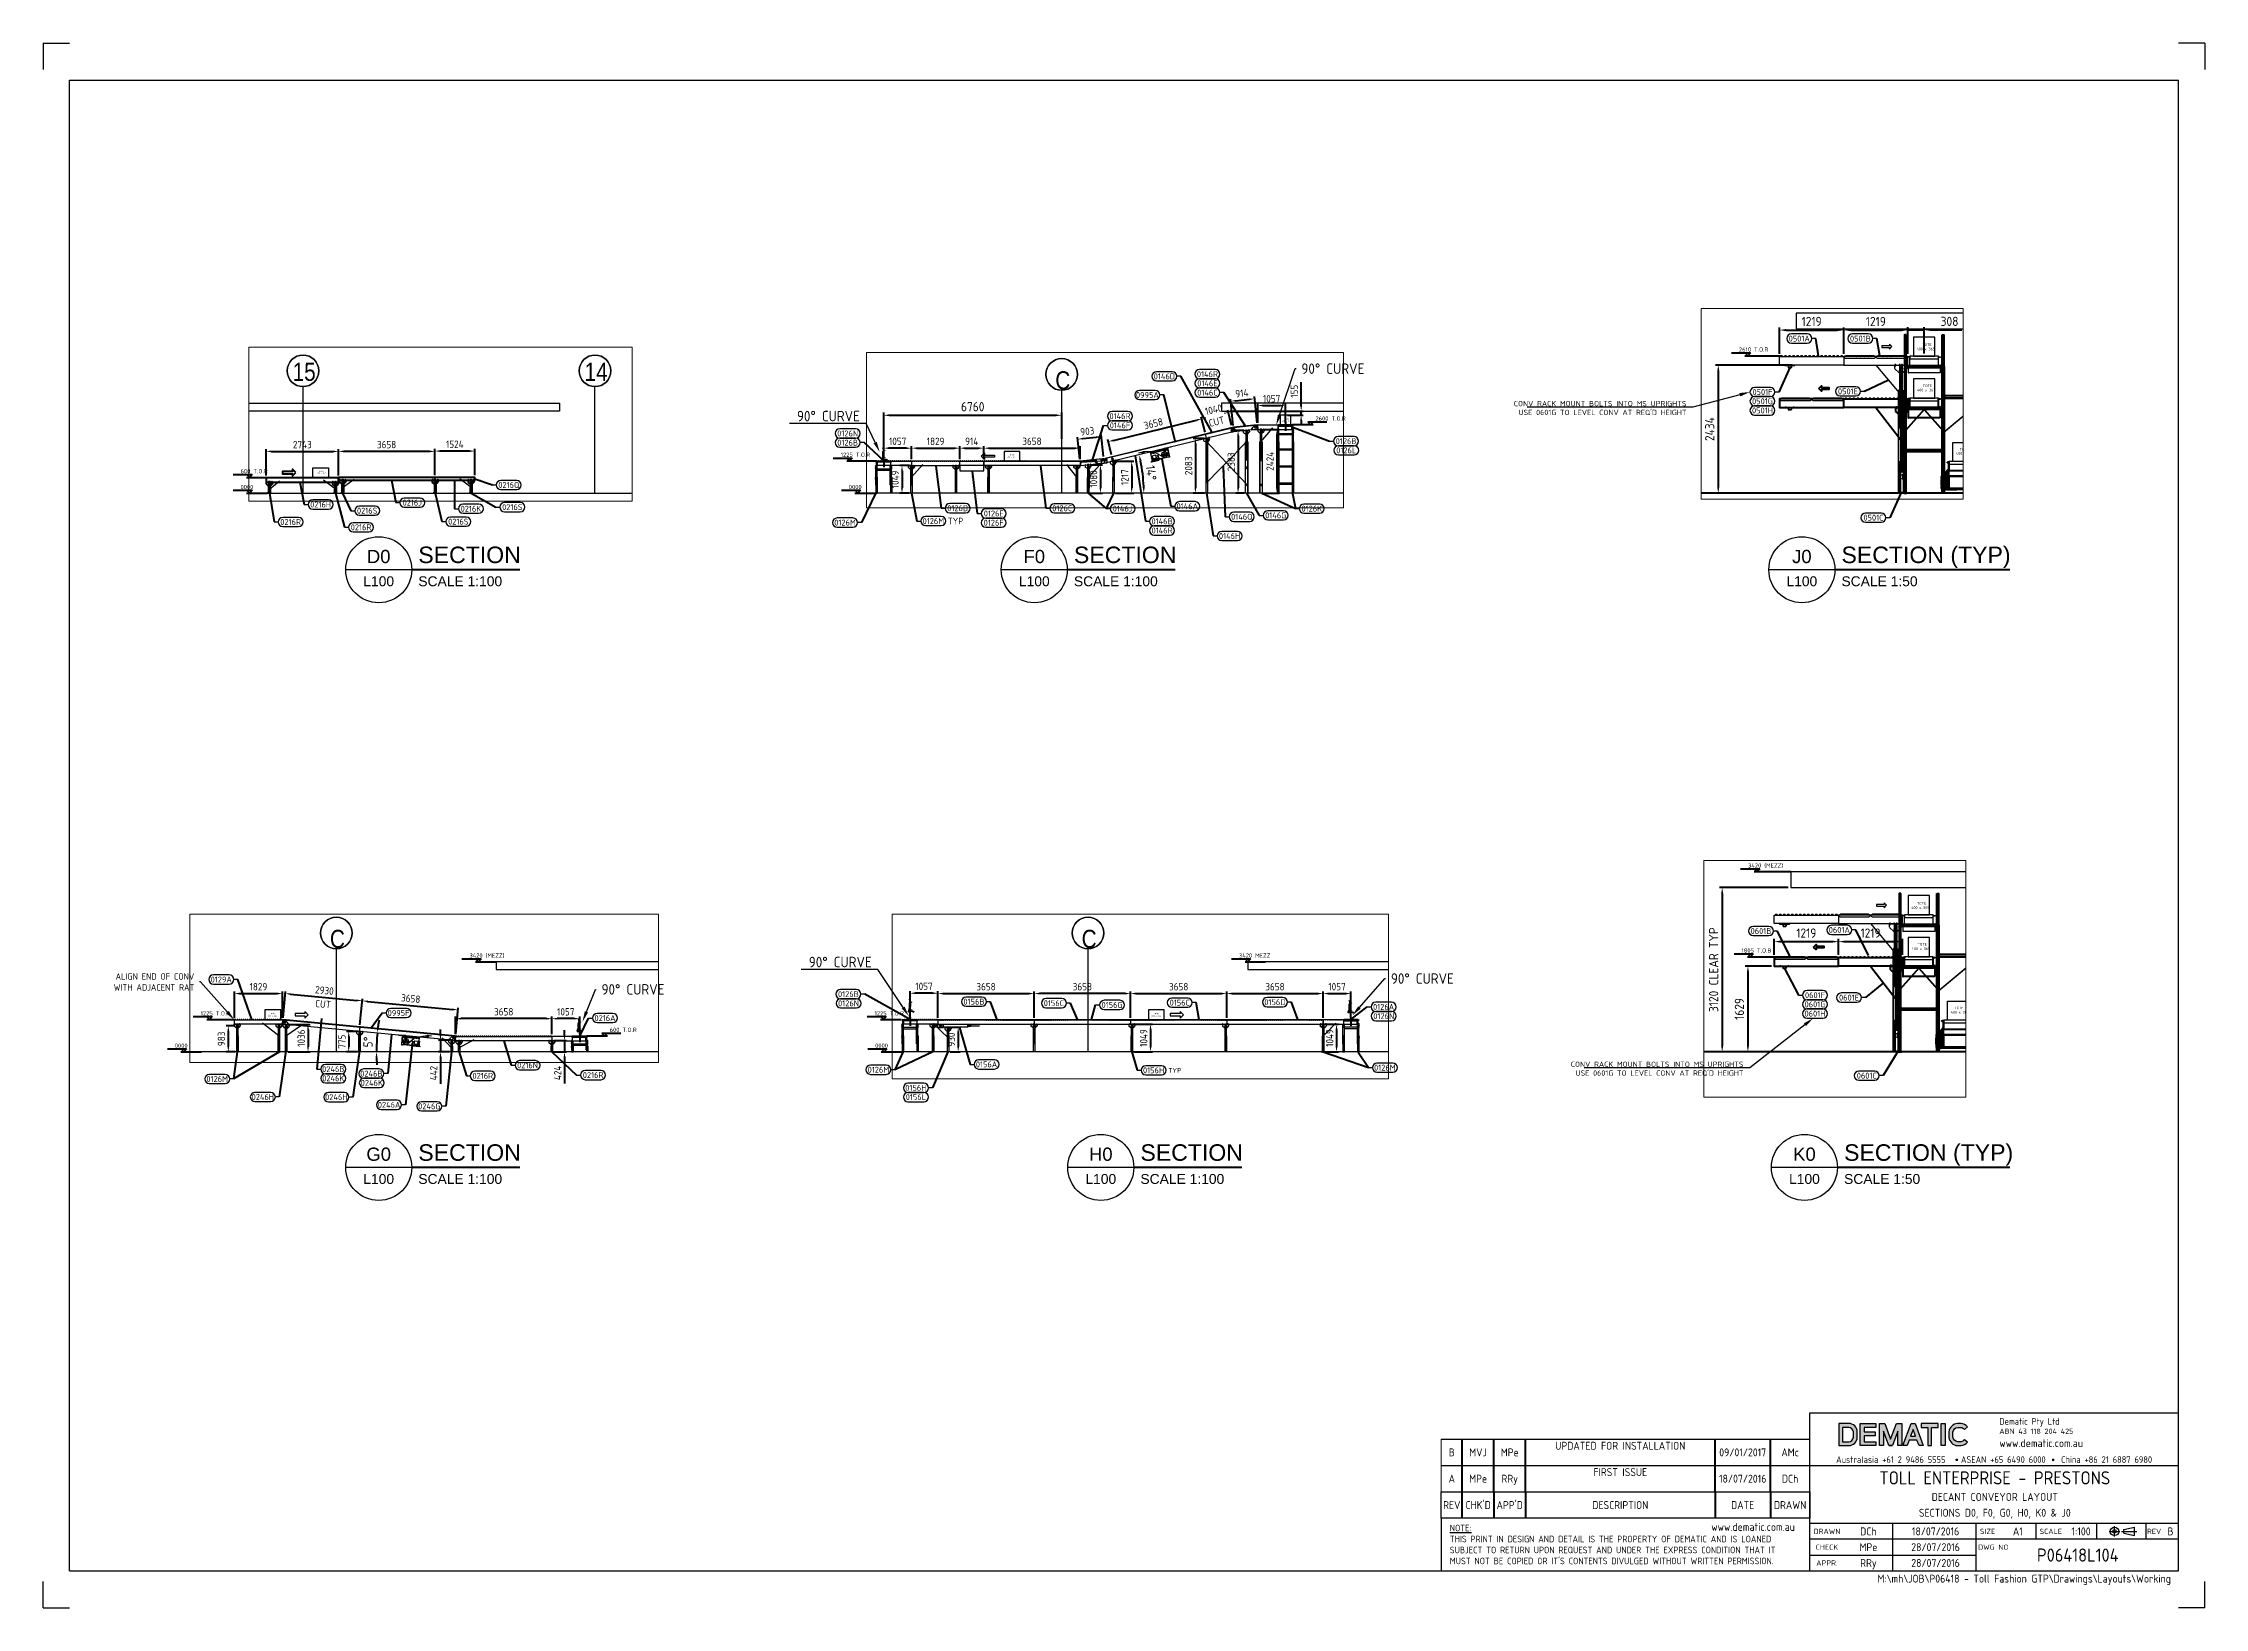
# Paper-space layout 'Layout1' of a CAD drawing. Header units: millimetres. Extents: x 0 to 821, y 0 to 594.
# The model-space entities are those that its viewports show. They can reach past a viewport. Long polylines and large blocks are cut down to what shows.
import ezdxf
from ezdxf import colors
from ezdxf.entities.mleader import LeaderData, LeaderLine
from ezdxf.enums import TextEntityAlignment as Align
from ezdxf.math import Vec2, Vec3

# ---------------------------------------------------------------- set-up
doc = ezdxf.new("R2010")
doc.units = ezdxf.units.MM
for name, pattern in [('Xref Conv Decant Empty Tote$0$_SBA Dash Dot - Loose', [6, 4, -1, 0, -1]), ('Xref Conv Decant Empty Tote$0$AM_ISO02W050', [7.5, 6, -1.5]), ('Xref Conv Decant Empty Tote$0$AM_ISO08W050', [18, 12, -1.5, 3, -1.5]), ('Xref Conv Decant Empty Tote$0$CENTER', [7, 4, -1, 1, -1]), ('Xref Conv Decant Empty Tote$0$DASHDOT', [1, 0.5, -0.25, 0, -0.25]), ('Xref Conv Decant Empty Tote$0$HIDDEN', [9.525, 6.35, -3.175]), ('Xref Conv Decant Empty Tote$0$P02582 Conveyor Elevations$0$HIDDEN', [9.525, 6.35, -3.175]), ('Xref Conv Decant In$0$AM_ISO02W050', [7.5, 6, -1.5]), ('Xref Conv Decant In$0$AM_ISO08W050', [18, 12, -1.5, 3, -1.5]), ('Xref Conv Decant In$0$AM_ISO08W050x2', [9, 6, -0.75, 1.5, -0.75]), ('Xref Conv Decant In$0$CENTER', [7, 4, -1, 1, -1]), ('Xref Conv Decant In$0$HIDDEN', [9.525, 6.35, -3.175]), ('Xref Conv Decant Product Tote$0$_SBA Dash Dot - Loose', [6, 4, -1, 0, -1]), ('Xref Conv Decant Product Tote$0$AM_ISO02W050', [7.5, 6, -1.5]), ('Xref Conv Decant Product Tote$0$CENTER', [7, 4, -1, 1, -1]), ('Xref Conv Decant Product Tote$0$HIDDEN', [0.375, 0.25, -0.125])]:
    doc.linetypes.add(name, pattern=pattern)
for name, color, linetype in [('A-Title-T', 7, 'Continuous'), ('AM_BOR', 4, 'Continuous'), ('M-ANNO-IDEN', 7, 'Continuous'), ('M-ANNO-IDEN-DCET', 35, 'Continuous'), ('M-ANNO-IDEN-DCIN', 5, 'Continuous'), ('M-ANNO-IDEN-DCPT', 3, 'Continuous'), ('M-ANNO-TTLB', 4, 'Continuous'), ('Marker-Section', 111, 'Continuous'), ('Xref Conv Decant Empty Tote$0$B', 4, 'Continuous'), ('Xref Conv Decant Empty Tote$0$Conv - Empty Tote', 35, 'Continuous'), ('Xref Conv Decant Empty Tote$0$Conveyor Detail', 150, 'Continuous'), ('Xref Conv Decant Empty Tote$0$D', 7, 'Continuous'), ('Xref Conv Decant Empty Tote$0$Dimension', 7, 'Continuous'), ('Xref Conv Decant Empty Tote$0$E', 3, 'Continuous'), ('Xref Conv Decant Empty Tote$0$Mezz', 1, 'Continuous'), ('Xref Conv Decant Empty Tote$0$P02582 Conveyor Elevations$0$Conv', 131, 'Continuous'), ('Xref Conv Decant Empty Tote$0$S-GRID', 8, 'Continuous'), ('Xref Conv Decant Empty Tote$0$Tote', 7, 'Continuous'), ('Xref Conv Decant In$0$D', 7, 'Continuous'), ('Xref Conv Decant In$0$E', 3, 'Continuous'), ('Xref Conv Decant In$0$Tote', 7, 'Continuous'), ('Xref Conv Decant In$0$WELD', 2, 'Continuous'), ('Xref Conv Decant Product Tote$0$B', 4, 'Continuous'), ('Xref Conv Decant Product Tote$0$Dimension', 7, 'Continuous'), ('Xref Conv Decant Product Tote$0$S-GRID', 8, 'Continuous'), ('Xref Conv Decant Product Tote$0$Tote', 7, 'Continuous'), ('Xref Conv Decant Product Tote$0$WELD', 2, 'Continuous')]:
    doc.layers.add(name, color=color, linetype=linetype)
doc.layers.add('AM_BOR_NP', color=7, linetype='Continuous', plot=False)
doc.layers.add('AM_VIEWS', color=1, linetype='Continuous', lineweight=25, plot=False)
for name, color, linetype, lineweight in [('Cont 2.5', 7, 'Continuous', 50), ('Dims', 7, 'Continuous', 50), ('Text', 40, 'Continuous', 35), ('Xref Conv Decant Empty Tote$0$AM_BOR', 4, 'Continuous', 25), ('Xref Conv Decant Empty Tote$0$Center', 7, 'Xref Conv Decant Empty Tote$0$AM_ISO08W050', 50), ('Xref Conv Decant Empty Tote$0$Hidden', 9, 'Xref Conv Decant Empty Tote$0$AM_ISO02W050', 25), ('Xref Conv Decant Empty Tote$0$S-GRID-IDEN', 1, 'Continuous', 25), ('Xref Conv Decant In$0$AM_BOR', 4, 'Continuous', 25), ('Xref Conv Decant In$0$Center', 7, 'Xref Conv Decant In$0$AM_ISO08W050', 50), ('Xref Conv Decant In$0$Conv Decant In Out', 5, 'Continuous', 50), ('Xref Conv Decant In$0$Hidden', 9, 'Xref Conv Decant In$0$AM_ISO02W050', 25), ('Xref Conv Decant Product Tote$0$Conv- Product decant', 3, 'Continuous', 50), ('Xref Conv Decant Product Tote$0$Dims', 7, 'Continuous', 50), ('Xref Conv Decant Product Tote$0$Hidden', 9, 'Xref Conv Decant Product Tote$0$AM_ISO02W050', 25), ('Xref Conv Decant Product Tote$0$S-GRID-IDEN', 1, 'Continuous', 25)]:
    doc.layers.add(name, color=color, linetype=linetype, lineweight=lineweight)
doc.styles.add('ACISOTS', font='isocp.shx', dxfattribs={"height": 1})
doc.styles.add('ROMANS', font='ROMANS.shx')
doc.styles.get("Standard").update_dxf_attribs({"font": 'ISOCP.SHX'})
doc.styles.add('STYLE2', font='arial.ttf', dxfattribs={"width": 0.8})
doc.styles.add('Xref Conv Decant Empty Tote$0$Arial Narrow_1', font='ARIALN.TTF', dxfattribs={"height": 688.297872})
doc.styles.add('Xref Conv Decant Empty Tote$0$STANDARD', font='ISOCP.SHX')
doc.styles.add('Xref Conv Decant In$0$STANDARD', font='ISOCP.SHX')
doc.styles.add('Xref Conv Decant Product Tote$0$Arial Narrow_1', font='ARIALN.TTF', dxfattribs={"height": 688.297872})
doc.styles.add('Xref Conv Decant Product Tote$0$STANDARD', font='ISOCP.SHX')
doc.dimstyles.new('AM_ISO$0', dxfattribs={"dimtxt": 3.5, "dimasz": 2.5, "dimexe": 1, "dimexo": 1, "dimgap": 1.5, "dimtad": 1, "dimdsep": 46, "dimtxsty": 'Standard', "dimcen": 0, "dimclrd": 256, "dimclre": 256, "dimclrt": 40, "dimadec": 0, "dimazin": 2, "dimtp": 0.1, "dimtm": 0.1, "dimtfac": 0.71, "dimtmove": 0, "dimatfit": 3, "dimfxl": 1, "dimtfill": 1, "dimlwd": 50, "dimlwe": 50, "dimarcsym": 1})
doc.dimstyles.new('AM_ISO$2', dxfattribs={"dimtxt": 3.5, "dimasz": 2.5, "dimexe": 1, "dimexo": 1, "dimgap": 1.5, "dimtad": 1, "dimdsep": 46, "dimtxsty": 'Standard', "dimcen": 0, "dimclrd": 256, "dimclre": 256, "dimclrt": 40, "dimadec": 0, "dimazin": 2, "dimtp": 0.1, "dimtm": 0.1, "dimtfac": 0.71, "dimtmove": 0, "dimatfit": 3, "dimfxl": 1, "dimtfill": 1, "dimlwd": 50, "dimlwe": 50, "dimarcsym": 1})
doc.dimstyles.new('AM_ISO$7', dxfattribs={"dimtxt": 5, "dimasz": 2.5, "dimexe": 1, "dimexo": 1, "dimgap": 1.5, "dimtad": 1, "dimdsep": 46, "dimtxsty": 'Standard', "dimcen": 0, "dimclrd": 256, "dimclre": 256, "dimclrt": 40, "dimadec": 0, "dimazin": 2, "dimtp": 0.1, "dimtm": 0.1, "dimtfac": 0.71, "dimtmove": 0, "dimatfit": 3, "dimfxl": 1, "dimtfill": 1, "dimlwd": 50, "dimlwe": 50, "dimarcsym": 1})

psp = doc.layouts.get("Layout1")

# ---------------------------------------------------------------- texts
at = {"layer": 'Dims', "insert": (343.62813, 413.84104), "char_height": 2.5, "attachment_point": 1}
psp.add_mtext_dynamic_manual_height_columns('TYP', width=9.8653268, gutter_width=12.5, heights=[0], dxfattribs=at)
at = {"layer": 'M-ANNO-IDEN', "insert": (427.29086, 204.90555), "char_height": 1.8, "attachment_point": 1}
psp.add_mtext_dynamic_manual_height_columns('TYP', width=10.1909158, gutter_width=11.43, heights=[0], dxfattribs=at)

msp = doc.modelspace()

# ---------------------------------------------------------------- blocks, each defined once
blk = doc.blocks.new('A1')
at = {"layer": 'AM_BOR'}
for p, q in [((10, 580), (811, 580)), ((10, 14), (10, 580)), ((811, 14), (811, 580)), ((10, 14), (811, 14))]:
    blk.add_line(p, q, dxfattribs=at)
at = {"layer": 'AM_BOR_NP'}
for p, q in [((0, 594), (0, 584)), ((0, 594), (10, 594)), ((821, 594), (811, 594)), ((821, 594), (821, 584)), ((0, 0), (0, 10)), ((821, 0), (821, 10)), ((0, 0), (10, 0)), ((821, 0), (811, 0))]:
    blk.add_line(p, q, dxfattribs=at)
blk = doc.blocks.new('ISO_DEMATIC')
at = {"layer": 'AM_BOR'}
h = blk.add_hatch(color=7, dxfattribs=at)
edge = h.paths.add_edge_path()
edge.add_arc((-125.24, 52.71), 3.26, 1.47376, 90)
edge.add_line((-125.24, 55.97), (-129.05, 55.97))
edge.add_line((-129.05, 55.97), (-129.05, 47.55))
edge.add_line((-129.05, 47.55), (-125.24, 47.55))
edge.add_arc((-125.24, 50.81), 3.26, 270, 358.52624)
edge.add_line((-121.98, 50.72), (-121.98, 52.8))
edge = h.paths.add_edge_path(flags=16)
edge.add_arc((-125.24, 52.71), 1.76, 2.00689, 90)
edge.add_line((-125.24, 54.47), (-127.55, 54.47))
edge.add_line((-127.55, 54.47), (-127.55, 49.05))
edge.add_line((-127.55, 49.05), (-125.24, 49.05))
edge.add_arc((-125.24, 50.81), 1.76, 270, 357.99311)
edge.add_line((-123.48, 50.74), (-123.48, 52.77))
h.paths.add_polyline_path([(-115.23, 51.27), (-119.43, 51.27), (-119.43, 49.05), (-114.94, 49.05), (-114.94, 47.55), (-120.93, 47.55), (-120.93, 55.97), (-114.94, 55.97), (-114.94, 54.47), (-119.43, 54.47), (-119.43, 52.77), (-115.23, 52.77)])
h.paths.add_polyline_path([(-106.6, 53.1), (-108.66, 47.55), (-110, 47.55), (-112.06, 53.1), (-112.06, 47.55), (-113.56, 47.55), (-113.56, 55.97), (-111.57, 55.97), (-109.33, 49.97), (-107.09, 55.97), (-105.1, 55.97), (-105.1, 47.55), (-106.6, 47.55)])
h.paths.add_polyline_path([(-99.32, 49.69), (-102.28, 49.69), (-103.06, 47.55), (-104.66, 47.55), (-101.58, 55.97), (-100.02, 55.97), (-96.95, 47.55), (-98.54, 47.55)])
h.paths.add_polyline_path([(-99.87, 51.19), (-100.8, 53.74), (-101.73, 51.19)], flags=16)
h.paths.add_polyline_path([(-91.2, 55.97), (-97.78, 55.97), (-97.78, 54.47), (-95.24, 54.47), (-95.24, 47.55), (-93.74, 47.55), (-93.74, 54.47), (-91.2, 54.47)])
h.paths.add_polyline_path([(-90.06, 47.55), (-90.06, 55.97), (-88.56, 55.97), (-88.56, 47.55)])
edge = h.paths.add_edge_path()
edge.add_arc((-83.56, 51.25), 3.72, 189.00253, 264.31377)
edge.add_line((-83.93, 47.55), (-82.6, 47.55))
edge.add_arc((-82.97, 51.25), 3.72, 275.68623, 319.10709)
edge.add_line((-80.16, 48.82), (-81.29, 49.8))
edge.add_arc((-82.97, 51.25), 2.22, 277.36241, 319.10709, ccw=False)
edge.add_line((-82.68, 49.05), (-83.84, 49.05))
edge.add_arc((-83.56, 51.25), 2.22, 191.66117, 262.63759, ccw=False)
edge.add_line((-85.73, 50.8), (-85.73, 51.54))
edge.add_line((-85.73, 51.54), (-85.73, 52.71))
edge.add_arc((-83.56, 52.27), 2.22, 97.36241, 168.33883, ccw=False)
edge.add_line((-83.84, 54.47), (-82.68, 54.47))
edge.add_arc((-82.97, 52.27), 2.22, 40.89291, 82.63759, ccw=False)
edge.add_line((-81.29, 53.72), (-80.16, 54.7))
edge.add_arc((-82.97, 52.27), 3.72, 40.89291, 84.31377)
edge.add_line((-82.6, 55.97), (-83.93, 55.97))
edge.add_arc((-83.56, 52.27), 3.72, 95.68623, 170.99747)
edge.add_line((-87.23, 52.85), (-87.23, 51.54))
edge.add_line((-87.23, 51.54), (-87.23, 50.67))
for p, q in [((-140, 20), (-140, 60)), ((-140, 60), (0, 60)), ((-140, 40), (0, 40)), ((-140, 20), (-280, 20)), ((-280, 20), (-280, 0)), ((-140, 0), (-140, 20)), ((0, 18), (-140, 18)), ((-108.5, 0), (-108.5, 18)), ((-54, 12), (-54, 18)), ((-31, 12), (-31, 18)), ((0, 12), (-140, 12)), ((-140, 6), (-77, 6))]:
    blk.add_line(p, q, dxfattribs=at)
at = {"layer": 'AM_BOR', "color": 7}
for p, q in [((-110, 47.55), (-108.66, 47.55)), ((-110, 47.55), (-108.66, 47.55)), ((-24.28, 13), (-24.28, 17)), ((-20.78, 15.68), (-16.7, 16.62)), ((-16.7, 13.38), (-16.7, 16.62)), ((-26.28, 15), (-22.28, 15)), ((-21.65, 15), (-15.83, 15)), ((-20.78, 14.32), (-20.78, 15.68)), ((-20.78, 14.32), (-16.7, 13.38))]:
    blk.add_line(p, q, dxfattribs=at)
for points in [[(-121.98, 52.8, 0.4067), (-125.24, 55.97), (-129.05, 55.97), (-129.05, 47.55), (-125.24, 47.55, 0.4067), (-121.98, 50.72)], [(-123.48, 52.77, 0.403991), (-125.24, 54.47), (-127.55, 54.47), (-127.55, 49.05), (-125.24, 49.05, 0.403991), (-123.48, 50.74)], [(-87.23, 50.67, 0.340969), (-83.93, 47.55), (-82.6, 47.55, 0.191759), (-80.16, 48.82), (-81.29, 49.8, -0.184187), (-82.68, 49.05), (-83.84, 49.05, -0.319989), (-85.73, 50.8), (-85.73, 51.54), (-85.73, 52.71, -0.319989), (-83.84, 54.47), (-82.68, 54.47, -0.184187), (-81.29, 53.72), (-80.16, 54.7, 0.191759), (-82.6, 55.97), (-83.93, 55.97, 0.340969), (-87.23, 52.85), (-87.23, 51.54)]]:
    blk.add_lwpolyline(points, format="xyb", close=True, dxfattribs=at)
for points in [[(-115.23, 51.27), (-119.43, 51.27), (-119.43, 49.05), (-114.94, 49.05), (-114.94, 47.55), (-120.93, 47.55), (-120.93, 55.97), (-114.94, 55.97), (-114.94, 54.47), (-119.43, 54.47), (-119.43, 52.77), (-115.23, 52.77)], [(-106.6, 53.1), (-108.66, 47.55), (-110, 47.55), (-112.06, 53.1), (-112.06, 47.55), (-113.56, 47.55), (-113.56, 55.97), (-111.57, 55.97), (-109.33, 49.97), (-107.09, 55.97), (-105.1, 55.97), (-105.1, 47.55), (-106.6, 47.55)], [(-99.32, 49.69), (-102.28, 49.69), (-103.06, 47.55), (-104.66, 47.55), (-101.58, 55.97), (-100.02, 55.97), (-96.95, 47.55), (-98.54, 47.55)], [(-99.87, 51.19), (-100.8, 53.74), (-101.73, 51.19)], [(-91.2, 55.97), (-97.78, 55.97), (-97.78, 54.47), (-95.24, 54.47), (-95.24, 47.55), (-93.74, 47.55), (-93.74, 54.47), (-91.2, 54.47)], [(-90.06, 47.55), (-90.06, 55.97), (-88.56, 55.97), (-88.56, 47.55)]]:
    blk.add_lwpolyline(points, close=True, dxfattribs=at)
at = {"layer": 'AM_BOR', "color": 7, "const_width": 0.5}
for points in [[(-84.46, 42.16, 1), (-83.96, 42.16, 1)], [(-47.83, 42.16, 1), (-47.33, 42.16, 1)]]:
    blk.add_lwpolyline(points, format="xyb", close=True, dxfattribs=at)
at = {"layer": 'AM_BOR'}
for points in [[(-77, 18), (-77, 0)], [(-12.33, 18), (-12.33, 12)]]:
    blk.add_lwpolyline(points, dxfattribs=at)
at = {"layer": 'AM_BOR', "color": 7}
for radius in [1.62, 0.684]:
    blk.add_circle((-24.28, 15), radius, dxfattribs=at)
at = {"layer": 'AM_BOR', "color": 7, "lineweight": 50}
for s, p in [('DRAWN', (-133.5, 15)), ('CHECK', (-133.5, 9)), ('DWG NO', (-70.33, 9)), ('SIZE', (-72.5, 15)), ('SCALE', (-48.5, 15)), ('REV', (-9.23, 15)), ('APPR.', (-133.5, 3))]:
    blk.add_text(s, height=2, dxfattribs=at).set_placement(p, align=Align.MIDDLE_CENTER)
at = {"layer": 'AM_BOR', "color": 7}
for s, insert, char_height, width, attachment_point in [('Dematic Pty Ltd', (-68.03, 58), 2.5, 63.1248, 1), ('ABN 43 118 204 425', (-68.03, 54), 2, 63.1248, 1), ('www.dematic.com.au', (-68.03, 50), 3, 63.1248, 1), ('Australasia +61 2 9486 5555    ASEAN +65 6490 6000    China +86 21 6887 6980', (-70, 42.25), 2.5, 123.8535, 5), ("{\\LNOTE:\\P}THIS PRINT IN DESIGN AND DETAIL IS THE PROPERTY OF DEMATIC AND IS LOANED SUBJECT TO RETURN UPON REQUEST AND UNDER THE EXPRESS CONDITION THAT IT MUST NOT BE COPIED OR IT'S CONTENTS DIVULGED WITHOUT WRITTEN PERMISSION.                                              ", (-276.75, 17.52), 2.5, 124.4654, 1), ('www.dematic.com.au', (-177.44, 18.18), 3, 63.1248, 1)]:
    blk.add_mtext(s, dxfattribs=dict(at, insert=insert, char_height=char_height, width=width, attachment_point=attachment_point))
at = {"layer": 'AM_BOR', "color": 7, "lineweight": 50}
for tag, height, p in [('GEN-TITLE-DES1', 5, (-69.75, 35.32)), ('GEN-TITLE-DES2', 3, (-69.75, 28.07)), ('GEN-TITLE-NAME', 3, (-117.75, 15)), ('GEN-TITLE-DAT', 3, (-92.25, 15)), ('GEN-TITLE-DES3', 3, (-69.75, 22.07)), ('GEN-TITLE-SIZ', 3, (-61, 15)), ('GEN-TITLE-SCA', 3, (-37, 15)), ('GEN-TITLE-REV', 3, (-3, 15)), ('GEN-TITLE-CHKM', 3, (-117.75, 9)), ('GEN-TITLE-CHKD', 3, (-92.25, 9)), ('GEN-TITLE-NR', 5, (-38.25, 6)), ('GEN-TITLE-APPM', 3, (-117.75, 3)), ('GEN-TITLE-APPD', 3, (-92.25, 3))]:
    blk.add_attdef(tag, text='', height=height, dxfattribs=at).set_placement(p, align=Align.MIDDLE_CENTER)
at = {"layer": 'AM_BOR', "color": 7, "lineweight": 50, "style": 'ACISOTS'}
blk.add_attdef('GEN-TITLE-DWG', text='', height=3, dxfattribs=at).set_placement((-2.83, -4.45), align=Align.RIGHT)
blk = doc.blocks.new('iso_Dematic_revisionlist0')
at = {"layer": 'AM_BOR'}
for p, q in [((-140, -10), (-140, 0)), ((-140, 0), (0, 0)), ((0, 0), (0, -10)), ((0, -10), (-140, -10))]:
    blk.add_line(p, q, dxfattribs=at)
at = {"layer": 'AM_BOR', "color": 7, "lineweight": 50}
for p, q in [((-132, -10), (-132, 0)), ((-120, 0), (-120, -10)), ((-108, 0), (-108, -10)), ((-36, 0), (-36, -10)), ((-15, 0), (-15, -10))]:
    blk.add_line(p, q, dxfattribs=at)
for s, p in [('REV', (-136, -5)), ("CHK'D", (-126, -5)), ("APP'D", (-114, -5)), ('DESCRIPTION', (-72, -5)), ('DATE', (-25.5, -5)), ('DRAWN', (-7.5, -5))]:
    blk.add_text(s, height=3, dxfattribs=at).set_placement(p, align=Align.MIDDLE_CENTER)
blk = doc.blocks.new('iso_Dematic_revisionlist1')
at = {"layer": 'AM_BOR', "lineweight": 15}
blk.add_line((-140, 0), (-140, -10), dxfattribs=at)
at = {"layer": 'AM_BOR'}
for p, q in [((-140, 0), (0, 0)), ((0, -10), (0, 0)), ((-140, -10), (0, -10))]:
    blk.add_line(p, q, dxfattribs=at)
at = {"layer": 'AM_BOR', "color": 7, "lineweight": 50}
for p, q in [((-132, -10), (-132, 0)), ((-120, -10), (-120, 0)), ((-108, -10), (-108, 0)), ((-36, -10), (-36, 0)), ((-15, -10), (-15, 0))]:
    blk.add_line(p, q, dxfattribs=at)
for tag, p in [('GEN-REV-NR', (-136, -5)), ('GEN-REV-CHKD', (-126, -5)), ('GEN-REV-APPD', (-114, -5)), ('GEN-REV-TEXT2', (-72, -7.5)), ('GEN-REV-TEXT1', (-72, -2.5)), ('GEN-REV-DAT', (-25.5, -5)), ('GEN-REV-NAME', (-7.5, -5))]:
    blk.add_attdef(tag, text='', height=3, dxfattribs=at).set_placement(p, align=Align.MIDDLE_CENTER)
blk = doc.blocks.new('Anno_Section_A2')
at = {"color": 0, "linetype": 'ByBlock', "lineweight": -2}
blk.add_line((2.5, 0), (-2.5, 0), dxfattribs=at)
blk.add_circle((0, 0), 2.5, dxfattribs=at)
at = {"color": 0, "linetype": 'ByBlock', "lineweight": -2, "style": 'ROMANS'}
blk.add_attdef('NUMBER', text='', height=1, dxfattribs=at).set_placement((0, 0.5), align=Align.CENTER)
blk.add_attdef('SHEET', text='', height=0.75, dxfattribs=at).set_placement((0, -0.5), align=Align.TOP_CENTER)
blk = doc.blocks.new('Anno_Title_T1')
at = {"color": 0, "linetype": 'ByBlock', "lineweight": -2}
blk.add_lwpolyline([(2.75, 0), (3.75, 0)], dxfattribs=at)
at = {"color": 0, "linetype": 'ByBlock', "lineweight": -2, "style": 'ROMANS'}
blk.add_attdef('TITLE', (2.75, 0.5), '', height=1.25, dxfattribs=at)
blk.add_attdef('SCALE', text='', height=0.75, dxfattribs=at).set_placement((2.75, -0.5), align=Align.TOP_LEFT)
blk = doc.blocks.new('*D12')
at = {"layer": 'Defpoints', "color": 0, "transparency": 16777216}
for p in [(449.99, 454.36), (471.85, 452.81), (477.79, 454.36)]:
    blk.add_point(p, dxfattribs=at)
at = {"layer": 'Dims', "lineweight": 50, "transparency": 16777216}
for p, q in [((477.79, 456.36), (477.79, 465.35)), ((450.79, 454.36), (478.59, 454.36)), ((472.65, 452.81), (478.59, 452.81)), ((477.79, 452.81), (477.79, 454.36)), ((477.79, 450.81), (477.79, 448.81))]:
    blk.add_line(p, q, dxfattribs=at)
at = {"layer": 'Dims', "transparency": 16777216}
for points in [[(477.45, 456.36), (478.12, 456.36), (477.79, 454.36)], [(477.45, 450.81), (478.12, 450.81), (477.79, 452.81)]]:
    blk.add_solid(points, dxfattribs=at)
at = {"layer": 'Dims', "color": 40, "lineweight": 50, "transparency": 16777216, "insert": (475.19, 461.86), "char_height": 2.8, "attachment_point": 5, "rotation": 90, "bg_fill": 3, "box_fill_scale": 1.1, "bg_fill_color": 256, "bg_fill_true_color": 13158600, "bg_fill_transparency": 0}
blk.add_mtext('155', dxfattribs=at)
blk = doc.blocks.new('*D19')
at = {"layer": 'Defpoints', "color": 0, "transparency": 16777216}
for p in [(112.14, 439.03), (84.7, 429.03), (112.14, 429.03)]:
    blk.add_point(p, dxfattribs=at)
at = {"layer": 'Dims', "lineweight": 50, "transparency": 16777216}
for p, q in [((84.7, 429.83), (84.7, 439.83)), ((86.7, 439.03), (110.14, 439.03)), ((112.14, 429.83), (112.14, 439.83))]:
    blk.add_line(p, q, dxfattribs=at)
at = {"layer": 'Dims', "transparency": 16777216}
for points in [[(86.7, 439.36), (86.7, 438.7), (84.7, 439.03)], [(110.14, 439.36), (110.14, 438.7), (112.14, 439.03)]]:
    blk.add_solid(points, dxfattribs=at)
at = {"layer": 'Dims', "color": 40, "lineweight": 50, "transparency": 16777216, "insert": (98.42, 441.63), "char_height": 2.8, "attachment_point": 5, "bg_fill": 3, "box_fill_scale": 1.1, "bg_fill_color": 256, "bg_fill_true_color": 13158600, "bg_fill_transparency": 0}
blk.add_mtext('2743', dxfattribs=at)
blk = doc.blocks.new('*D20')
at = {"layer": 'Defpoints', "color": 0, "transparency": 16777216}
for p in [(148.71, 429.16), (163.95, 429.16)]:
    blk.add_point(p, dxfattribs=at)
at = {"layer": 'Dims', "lineweight": 50, "transparency": 16777216}
for p, q in [((148.71, 429.96), (148.71, 439.96)), ((161.95, 439.16), (150.71, 439.16)), ((163.95, 429.96), (163.95, 439.96))]:
    blk.add_line(p, q, dxfattribs=at)
at = {"layer": 'Dims', "transparency": 16777216}
for points in [[(150.71, 439.49), (150.71, 438.83), (148.71, 439.16)], [(161.95, 439.49), (161.95, 438.83), (163.95, 439.16)]]:
    blk.add_solid(points, dxfattribs=at)
at = {"layer": 'Dims', "color": 40, "lineweight": 50, "transparency": 16777216, "insert": (156.33, 441.76), "char_height": 2.8, "attachment_point": 5, "bg_fill": 3, "box_fill_scale": 1.1, "bg_fill_color": 256, "bg_fill_true_color": 13158600, "bg_fill_transparency": 0}
blk.add_mtext('1524', dxfattribs=at)
at = {"layer": 'Defpoints', "color": 0, "transparency": 16777216}
blk.add_point((148.71, 439.16), dxfattribs=at)
blk = doc.blocks.new('*D21')
at = {"layer": 'Defpoints', "color": 0, "transparency": 16777216}
for p in [(112.14, 439.03), (112.14, 429.16), (148.71, 429.16)]:
    blk.add_point(p, dxfattribs=at)
at = {"layer": 'Dims', "lineweight": 50, "transparency": 16777216}
for p, q in [((112.14, 429.96), (112.14, 439.83)), ((146.71, 439.03), (114.14, 439.03)), ((148.71, 429.96), (148.71, 439.83))]:
    blk.add_line(p, q, dxfattribs=at)
at = {"layer": 'Dims', "transparency": 16777216}
for points in [[(114.14, 439.36), (114.14, 438.7), (112.14, 439.03)], [(146.71, 439.36), (146.71, 438.7), (148.71, 439.03)]]:
    blk.add_solid(points, dxfattribs=at)
at = {"layer": 'Dims', "color": 40, "lineweight": 50, "transparency": 16777216, "insert": (130.42, 441.63), "char_height": 2.8, "attachment_point": 5, "bg_fill": 3, "box_fill_scale": 1.1, "bg_fill_color": 256, "bg_fill_true_color": 13158600, "bg_fill_transparency": 0}
blk.add_mtext('3658', dxfattribs=at)
blk = doc.blocks.new('*D22')
at = {"layer": 'Defpoints', "color": 0, "transparency": 16777216}
for p in [(319.24, 436.24), (329.81, 435.28)]:
    blk.add_point(p, dxfattribs=at)
at = {"layer": 'Dims', "lineweight": 50, "transparency": 16777216}
for p, q in [((319.24, 437.04), (319.24, 441.06)), ((327.81, 440.26), (321.24, 440.26)), ((329.81, 436.08), (329.81, 441.06))]:
    blk.add_line(p, q, dxfattribs=at)
at = {"layer": 'Dims', "transparency": 16777216}
for points in [[(321.24, 440.59), (321.24, 439.93), (319.24, 440.26)], [(327.81, 440.59), (327.81, 439.93), (329.81, 440.26)]]:
    blk.add_solid(points, dxfattribs=at)
at = {"layer": 'Dims', "color": 40, "lineweight": 50, "transparency": 16777216, "insert": (324.52, 442.86), "char_height": 2.8, "attachment_point": 5, "bg_fill": 3, "box_fill_scale": 1.1, "bg_fill_color": 256, "bg_fill_true_color": 13158600, "bg_fill_transparency": 0}
blk.add_mtext('1057', dxfattribs=at)
at = {"layer": 'Defpoints', "color": 0, "transparency": 16777216}
blk.add_point((319.24, 440.26), dxfattribs=at)
blk = doc.blocks.new('*D23')
at = {"layer": 'Defpoints', "color": 0, "transparency": 16777216}
for p in [(329.81, 435.28), (348.1, 440.26), (348.1, 435.28)]:
    blk.add_point(p, dxfattribs=at)
at = {"layer": 'Dims', "lineweight": 50, "transparency": 16777216}
for p, q in [((329.81, 436.08), (329.81, 441.06)), ((331.81, 440.26), (346.1, 440.26)), ((348.1, 436.08), (348.1, 441.06))]:
    blk.add_line(p, q, dxfattribs=at)
at = {"layer": 'Dims', "transparency": 16777216}
for points in [[(331.81, 440.59), (331.81, 439.93), (329.81, 440.26)], [(346.1, 440.59), (346.1, 439.93), (348.1, 440.26)]]:
    blk.add_solid(points, dxfattribs=at)
at = {"layer": 'Dims', "color": 40, "lineweight": 50, "transparency": 16777216, "insert": (338.95, 442.86), "char_height": 2.8, "attachment_point": 5, "bg_fill": 3, "box_fill_scale": 1.1, "bg_fill_color": 256, "bg_fill_true_color": 13158600, "bg_fill_transparency": 0}
blk.add_mtext('1829', dxfattribs=at)
blk = doc.blocks.new('*D24')
at = {"layer": 'Defpoints', "color": 0, "transparency": 16777216}
for p in [(357.24, 435.28), (393.82, 440.26), (393.82, 435.28)]:
    blk.add_point(p, dxfattribs=at)
at = {"layer": 'Dims', "lineweight": 50, "transparency": 16777216}
for p, q in [((357.24, 436.08), (357.24, 441.06)), ((359.24, 440.26), (391.82, 440.26)), ((393.82, 436.08), (393.82, 441.06))]:
    blk.add_line(p, q, dxfattribs=at)
at = {"layer": 'Dims', "transparency": 16777216}
for points in [[(359.24, 440.59), (359.24, 439.93), (357.24, 440.26)], [(391.82, 440.59), (391.82, 439.93), (393.82, 440.26)]]:
    blk.add_solid(points, dxfattribs=at)
at = {"layer": 'Dims', "color": 40, "lineweight": 50, "transparency": 16777216, "insert": (375.53, 442.86), "char_height": 2.8, "attachment_point": 5, "bg_fill": 3, "box_fill_scale": 1.1, "bg_fill_color": 256, "bg_fill_true_color": 13158600, "bg_fill_transparency": 0}
blk.add_mtext('3658', dxfattribs=at)
blk = doc.blocks.new('*D25')
at = {"layer": 'Defpoints', "color": 0, "transparency": 16777216}
for p in [(461.27, 449.03), (471.85, 449.03)]:
    blk.add_point(p, dxfattribs=at)
at = {"layer": 'Dims', "lineweight": 50, "transparency": 16777216}
for p, q in [((461.27, 449.83), (461.27, 457.25)), ((463.27, 456.45), (469.85, 456.45)), ((471.85, 449.83), (471.85, 457.25))]:
    blk.add_line(p, q, dxfattribs=at)
at = {"layer": 'Dims', "transparency": 16777216}
for points in [[(463.27, 456.78), (463.27, 456.12), (461.27, 456.45)], [(469.85, 456.78), (469.85, 456.12), (471.85, 456.45)]]:
    blk.add_solid(points, dxfattribs=at)
at = {"layer": 'Dims', "color": 40, "lineweight": 50, "transparency": 16777216, "insert": (466.56, 459.05), "char_height": 2.8, "attachment_point": 5, "bg_fill": 3, "box_fill_scale": 1.1, "bg_fill_color": 256, "bg_fill_true_color": 13158600, "bg_fill_transparency": 0}
blk.add_mtext('1057', dxfattribs=at)
at = {"layer": 'Defpoints', "color": 0, "transparency": 16777216}
blk.add_point((471.85, 456.45), dxfattribs=at)
blk = doc.blocks.new('*D26')
at = {"layer": 'Defpoints', "color": 0, "transparency": 16777216}
for p in [(90.88, 233.19), (72.59, 223.19), (90.88, 223.19)]:
    blk.add_point(p, dxfattribs=at)
at = {"layer": 'Dims', "lineweight": 50, "transparency": 16777216}
for p, q in [((72.59, 223.99), (72.59, 233.99)), ((74.59, 233.19), (88.88, 233.19)), ((90.88, 223.99), (90.88, 233.99))]:
    blk.add_line(p, q, dxfattribs=at)
at = {"layer": 'Dims', "transparency": 16777216}
for points in [[(74.59, 233.53), (74.59, 232.86), (72.59, 233.19)], [(88.88, 233.53), (88.88, 232.86), (90.88, 233.19)]]:
    blk.add_solid(points, dxfattribs=at)
at = {"layer": 'Dims', "color": 40, "lineweight": 50, "transparency": 16777216, "insert": (81.74, 235.79), "char_height": 2.8, "attachment_point": 5, "bg_fill": 3, "box_fill_scale": 1.1, "bg_fill_color": 256, "bg_fill_true_color": 13158600, "bg_fill_transparency": 0}
blk.add_mtext('1829', dxfattribs=at)
blk = doc.blocks.new('*D27')
at = {"layer": 'Defpoints', "color": 0, "transparency": 16777216}
for p in [(121.15, 230.42), (91.03, 223.22), (120.21, 220.47)]:
    blk.add_point(p, dxfattribs=at)
at = {"layer": 'Dims', "lineweight": 50, "transparency": 16777216}
for p, q in [((91.11, 224.02), (92.05, 233.97)), ((93.96, 232.99), (119.15, 230.61)), ((120.28, 221.26), (121.22, 231.22))]:
    blk.add_line(p, q, dxfattribs=at)
at = {"layer": 'Dims', "transparency": 16777216}
for points in [[(93.99, 233.32), (93.93, 232.66), (91.97, 233.18)], [(119.19, 230.94), (119.12, 230.28), (121.15, 230.42)]]:
    blk.add_solid(points, dxfattribs=at)
at = {"layer": 'Dims', "color": 40, "lineweight": 50, "transparency": 16777216, "insert": (106.8, 234.39), "char_height": 2.8, "attachment_point": 5, "rotation": 354.60814, "bg_fill": 3, "box_fill_scale": 1.1, "bg_fill_color": 256, "bg_fill_true_color": 13158600, "bg_fill_transparency": 0}
blk.add_mtext('2930', dxfattribs=at)
at = {"layer": 'Dims', "color": 40, "lineweight": 50, "transparency": 16777216, "insert": (106.31, 229.21), "char_height": 2.8, "attachment_point": 5, "rotation": 354.60814, "bg_fill": 3, "box_fill_scale": 1.1, "bg_fill_color": 256, "bg_fill_true_color": 13158600, "bg_fill_transparency": 0}
blk.add_mtext('CUT', dxfattribs=at)
blk = doc.blocks.new('*D28')
at = {"layer": 'Defpoints', "color": 0, "transparency": 16777216}
for p in [(157.56, 226.99), (120.21, 220.47), (156.62, 217.03)]:
    blk.add_point(p, dxfattribs=at)
at = {"layer": 'Dims', "lineweight": 50, "transparency": 16777216}
for p, q in [((120.28, 221.26), (121.22, 231.22)), ((123.14, 230.23), (155.57, 227.17)), ((156.69, 217.83), (157.63, 227.78))]:
    blk.add_line(p, q, dxfattribs=at)
at = {"layer": 'Dims', "transparency": 16777216}
for points in [[(123.17, 230.57), (123.1, 229.9), (121.15, 230.42)], [(155.6, 227.51), (155.54, 226.84), (157.56, 226.99)]]:
    blk.add_solid(points, dxfattribs=at)
at = {"layer": 'Dims', "color": 40, "lineweight": 50, "transparency": 16777216, "insert": (139.6, 231.29), "char_height": 2.8, "attachment_point": 5, "rotation": 354.60814, "bg_fill": 3, "box_fill_scale": 1.1, "bg_fill_color": 256, "bg_fill_true_color": 13158600, "bg_fill_transparency": 0}
blk.add_mtext('3658', dxfattribs=at)
blk = doc.blocks.new('*D29')
at = {"layer": 'Defpoints', "color": 0, "transparency": 16777216}
for p in [(156.61, 223.66), (156.61, 216.94), (193.19, 216.94)]:
    blk.add_point(p, dxfattribs=at)
at = {"layer": 'Dims', "lineweight": 50, "transparency": 16777216}
for p, q in [((156.61, 217.74), (156.61, 224.46)), ((191.19, 223.66), (158.61, 223.66)), ((193.19, 217.74), (193.19, 224.46))]:
    blk.add_line(p, q, dxfattribs=at)
at = {"layer": 'Dims', "transparency": 16777216}
for points in [[(158.61, 223.99), (158.61, 223.32), (156.61, 223.66)], [(191.19, 223.99), (191.19, 223.32), (193.19, 223.66)]]:
    blk.add_solid(points, dxfattribs=at)
at = {"layer": 'Dims', "color": 40, "lineweight": 50, "transparency": 16777216, "insert": (174.9, 226.26), "char_height": 2.8, "attachment_point": 5, "bg_fill": 3, "box_fill_scale": 1.1, "bg_fill_color": 256, "bg_fill_true_color": 13158600, "bg_fill_transparency": 0}
blk.add_mtext('3658', dxfattribs=at)
blk = doc.blocks.new('*D30')
at = {"layer": 'Defpoints', "color": 0, "transparency": 16777216}
for p in [(193.19, 216.94), (203.76, 216.94)]:
    blk.add_point(p, dxfattribs=at)
at = {"layer": 'Dims', "lineweight": 50, "transparency": 16777216}
for p, q in [((193.19, 217.74), (193.19, 224.46)), ((201.76, 223.66), (195.19, 223.66)), ((203.76, 217.74), (203.76, 224.46))]:
    blk.add_line(p, q, dxfattribs=at)
at = {"layer": 'Dims', "transparency": 16777216}
for points in [[(195.19, 223.99), (195.19, 223.32), (193.19, 223.66)], [(201.76, 223.99), (201.76, 223.32), (203.76, 223.66)]]:
    blk.add_solid(points, dxfattribs=at)
at = {"layer": 'Dims', "color": 40, "lineweight": 50, "transparency": 16777216, "insert": (198.47, 226.26), "char_height": 2.8, "attachment_point": 5, "bg_fill": 3, "box_fill_scale": 1.1, "bg_fill_color": 256, "bg_fill_true_color": 13158600, "bg_fill_transparency": 0}
blk.add_mtext('1057', dxfattribs=at)
at = {"layer": 'Defpoints', "color": 0, "transparency": 16777216}
blk.add_point((193.19, 223.66), dxfattribs=at)
blk = doc.blocks.new('*D31')
at = {"layer": 'Defpoints', "color": 0, "transparency": 16777216}
for p in [(329.24, 223.32), (339.82, 223.19)]:
    blk.add_point(p, dxfattribs=at)
at = {"layer": 'Dims', "lineweight": 50, "transparency": 16777216}
for p, q in [((329.24, 224.12), (329.24, 234.12)), ((337.82, 233.32), (331.24, 233.32)), ((339.82, 223.99), (339.82, 234.12))]:
    blk.add_line(p, q, dxfattribs=at)
at = {"layer": 'Dims', "transparency": 16777216}
for points in [[(331.24, 233.66), (331.24, 232.99), (329.24, 233.32)], [(337.82, 233.66), (337.82, 232.99), (339.82, 233.32)]]:
    blk.add_solid(points, dxfattribs=at)
at = {"layer": 'Dims', "color": 40, "lineweight": 50, "transparency": 16777216, "insert": (334.53, 235.92), "char_height": 2.8, "attachment_point": 5, "bg_fill": 3, "box_fill_scale": 1.1, "bg_fill_color": 256, "bg_fill_true_color": 13158600, "bg_fill_transparency": 0}
blk.add_mtext('1057', dxfattribs=at)
at = {"layer": 'Defpoints', "color": 0, "transparency": 16777216}
blk.add_point((329.24, 233.32), dxfattribs=at)
blk = doc.blocks.new('*D32')
at = {"layer": 'Defpoints', "color": 0, "transparency": 16777216}
for p in [(376.39, 233.19), (339.82, 223.19), (376.39, 223.19)]:
    blk.add_point(p, dxfattribs=at)
at = {"layer": 'Dims', "lineweight": 50, "transparency": 16777216}
for p, q in [((339.82, 223.99), (339.82, 233.99)), ((341.82, 233.19), (374.39, 233.19)), ((376.39, 223.99), (376.39, 233.99))]:
    blk.add_line(p, q, dxfattribs=at)
at = {"layer": 'Dims', "transparency": 16777216}
for points in [[(341.82, 233.53), (341.82, 232.86), (339.82, 233.19)], [(374.39, 233.53), (374.39, 232.86), (376.39, 233.19)]]:
    blk.add_solid(points, dxfattribs=at)
at = {"layer": 'Dims', "color": 40, "lineweight": 50, "transparency": 16777216, "insert": (358.1, 235.79), "char_height": 2.8, "attachment_point": 5, "bg_fill": 3, "box_fill_scale": 1.1, "bg_fill_color": 256, "bg_fill_true_color": 13158600, "bg_fill_transparency": 0}
blk.add_mtext('3658', dxfattribs=at)
blk = doc.blocks.new('*D33')
at = {"layer": 'Defpoints', "color": 0, "transparency": 16777216}
for p in [(376.39, 233.19), (376.39, 223.19), (412.97, 223.19)]:
    blk.add_point(p, dxfattribs=at)
at = {"layer": 'Dims', "lineweight": 50, "transparency": 16777216}
for p, q in [((376.39, 223.99), (376.39, 233.99)), ((410.97, 233.19), (378.39, 233.19)), ((412.97, 223.99), (412.97, 233.99))]:
    blk.add_line(p, q, dxfattribs=at)
at = {"layer": 'Dims', "transparency": 16777216}
for points in [[(378.39, 233.53), (378.39, 232.86), (376.39, 233.19)], [(410.97, 233.53), (410.97, 232.86), (412.97, 233.19)]]:
    blk.add_solid(points, dxfattribs=at)
at = {"layer": 'Dims', "color": 40, "lineweight": 50, "transparency": 16777216, "insert": (394.68, 235.79), "char_height": 2.8, "attachment_point": 5, "bg_fill": 3, "box_fill_scale": 1.1, "bg_fill_color": 256, "bg_fill_true_color": 13158600, "bg_fill_transparency": 0}
blk.add_mtext('3658', dxfattribs=at)
blk = doc.blocks.new('*D34')
at = {"layer": 'Defpoints', "color": 0, "transparency": 16777216}
for p in [(449.54, 233.19), (412.97, 223.19), (449.54, 223.19)]:
    blk.add_point(p, dxfattribs=at)
at = {"layer": 'Dims', "lineweight": 50, "transparency": 16777216}
for p, q in [((412.97, 223.99), (412.97, 233.99)), ((414.97, 233.19), (447.54, 233.19)), ((449.54, 223.99), (449.54, 233.99))]:
    blk.add_line(p, q, dxfattribs=at)
at = {"layer": 'Dims', "transparency": 16777216}
for points in [[(414.97, 233.53), (414.97, 232.86), (412.97, 233.19)], [(447.54, 233.53), (447.54, 232.86), (449.54, 233.19)]]:
    blk.add_solid(points, dxfattribs=at)
at = {"layer": 'Dims', "color": 40, "lineweight": 50, "transparency": 16777216, "insert": (431.26, 235.79), "char_height": 2.8, "attachment_point": 5, "bg_fill": 3, "box_fill_scale": 1.1, "bg_fill_color": 256, "bg_fill_true_color": 13158600, "bg_fill_transparency": 0}
blk.add_mtext('3658', dxfattribs=at)
blk = doc.blocks.new('*D35')
at = {"layer": 'Defpoints', "color": 0, "transparency": 16777216}
for p in [(486.12, 233.19), (449.54, 223.19), (486.12, 223.19)]:
    blk.add_point(p, dxfattribs=at)
at = {"layer": 'Dims', "lineweight": 50, "transparency": 16777216}
for p, q in [((449.54, 223.99), (449.54, 233.99)), ((451.54, 233.19), (484.12, 233.19)), ((486.12, 223.99), (486.12, 233.99))]:
    blk.add_line(p, q, dxfattribs=at)
at = {"layer": 'Dims', "transparency": 16777216}
for points in [[(451.54, 233.53), (451.54, 232.86), (449.54, 233.19)], [(484.12, 233.53), (484.12, 232.86), (486.12, 233.19)]]:
    blk.add_solid(points, dxfattribs=at)
at = {"layer": 'Dims', "color": 40, "lineweight": 50, "transparency": 16777216, "insert": (467.83, 235.79), "char_height": 2.8, "attachment_point": 5, "bg_fill": 3, "box_fill_scale": 1.1, "bg_fill_color": 256, "bg_fill_true_color": 13158600, "bg_fill_transparency": 0}
blk.add_mtext('3658', dxfattribs=at)
blk = doc.blocks.new('*D36')
at = {"layer": 'Defpoints', "color": 0, "transparency": 16777216}
for p in [(486.12, 223.19), (496.7, 223.19)]:
    blk.add_point(p, dxfattribs=at)
at = {"layer": 'Dims', "lineweight": 50, "transparency": 16777216}
for p, q in [((486.12, 223.99), (486.12, 233.99)), ((488.12, 233.19), (494.7, 233.19)), ((496.7, 223.99), (496.7, 233.99))]:
    blk.add_line(p, q, dxfattribs=at)
at = {"layer": 'Dims', "transparency": 16777216}
for points in [[(488.12, 233.53), (488.12, 232.86), (486.12, 233.19)], [(494.7, 233.53), (494.7, 232.86), (496.7, 233.19)]]:
    blk.add_solid(points, dxfattribs=at)
at = {"layer": 'Dims', "color": 40, "lineweight": 50, "transparency": 16777216, "insert": (491.41, 235.79), "char_height": 2.8, "attachment_point": 5, "bg_fill": 3, "box_fill_scale": 1.1, "bg_fill_color": 256, "bg_fill_true_color": 13158600, "bg_fill_transparency": 0}
blk.add_mtext('1057', dxfattribs=at)
at = {"layer": 'Defpoints', "color": 0, "transparency": 16777216}
blk.add_point((496.7, 233.19), dxfattribs=at)
blk = doc.blocks.new('*D37')
at = {"layer": 'Defpoints', "color": 0, "transparency": 16777216}
for p in [(440.04, 451.4), (441.46, 445.58), (405.92, 436.92)]:
    blk.add_point(p, dxfattribs=at)
at = {"layer": 'Dims', "lineweight": 50, "transparency": 16777216}
for p, q in [((441.27, 446.35), (439.85, 452.18)), ((405.73, 437.7), (404.31, 443.52)), ((406.45, 443.22), (438.1, 450.93))]:
    blk.add_line(p, q, dxfattribs=at)
at = {"layer": 'Dims', "transparency": 16777216}
for points in [[(406.37, 443.54), (406.52, 442.89), (404.5, 442.74)], [(438.02, 451.25), (438.17, 450.6), (440.04, 451.4)]]:
    blk.add_solid(points, dxfattribs=at)
at = {"layer": 'Dims', "color": 40, "lineweight": 50, "transparency": 16777216, "insert": (421.66, 449.6), "char_height": 2.8, "attachment_point": 5, "rotation": 13.68922, "bg_fill": 3, "box_fill_scale": 1.1, "bg_fill_color": 256, "bg_fill_true_color": 13158600, "bg_fill_transparency": 0}
blk.add_mtext('3658', dxfattribs=at)
blk = doc.blocks.new('*D38')
at = {"layer": 'Dims', "lineweight": 50, "transparency": 16777216}
for p, q in [((441.27, 446.35), (439.85, 452.18)), ((448.2, 453.39), (441.98, 451.87)), ((451.37, 448.81), (449.95, 454.64))]:
    blk.add_line(p, q, dxfattribs=at)
at = {"layer": 'Dims', "transparency": 16777216}
for points in [[(441.9, 452.2), (442.06, 451.55), (440.04, 451.4)], [(448.12, 453.71), (448.28, 453.06), (450.14, 453.86)]]:
    blk.add_solid(points, dxfattribs=at)
at = {"layer": 'Dims', "color": 40, "lineweight": 50, "transparency": 16777216, "insert": (445.09, 452.63), "char_height": 2.8, "attachment_point": 5, "rotation": 13.68922, "bg_fill": 3, "box_fill_scale": 1.1, "bg_fill_color": 256, "bg_fill_true_color": 13158600, "bg_fill_transparency": 0}
blk.add_mtext('1040\\PCUT', dxfattribs=at)
at = {"layer": 'Defpoints', "color": 0, "transparency": 16777216}
for p in [(440.04, 451.4), (441.46, 445.58), (451.56, 448.04)]:
    blk.add_point(p, dxfattribs=at)
blk = doc.blocks.new('*D39')
at = {"layer": 'Defpoints', "color": 0, "transparency": 16777216}
for p in [(393.82, 435.28), (402.8, 436.25)]:
    blk.add_point(p, dxfattribs=at)
at = {"layer": 'Dims', "lineweight": 50, "transparency": 16777216}
for p, q in [((393.73, 436.07), (392.83, 444.46)), ((394.9, 443.88), (399.9, 444.42)), ((402.71, 437.04), (401.81, 445.43))]:
    blk.add_line(p, q, dxfattribs=at)
at = {"layer": 'Dims', "transparency": 16777216}
for points in [[(394.86, 444.21), (394.94, 443.54), (392.91, 443.66)], [(399.87, 444.75), (399.94, 444.08), (401.89, 444.63)]]:
    blk.add_solid(points, dxfattribs=at)
at = {"layer": 'Dims', "color": 40, "lineweight": 50, "transparency": 16777216, "insert": (396.56, 446.67), "char_height": 2.8, "attachment_point": 5, "rotation": 6.16861, "bg_fill": 3, "box_fill_scale": 1.1, "bg_fill_color": 256, "bg_fill_true_color": 13158600, "bg_fill_transparency": 0}
blk.add_mtext('903', dxfattribs=at)
at = {"layer": 'Defpoints', "color": 0, "transparency": 16777216}
blk.add_point((401.89, 444.63), dxfattribs=at)
blk = doc.blocks.new('*D47')
at = {"layer": 'Defpoints', "color": 0, "transparency": 16777216}
for p in [(155.14, 215.49), (150.87, 211.07), (155.08, 211.07)]:
    blk.add_point(p, dxfattribs=at)
at = {"layer": 'Dims', "lineweight": 50, "transparency": 16777216}
for p, q in [((154.34, 215.49), (150.07, 215.49)), ((150.87, 217.49), (150.87, 219.49)), ((150.87, 215.49), (150.87, 211.07)), ((154.28, 211.07), (150.07, 211.07)), ((150.87, 209.07), (150.87, 198.9))]:
    blk.add_line(p, q, dxfattribs=at)
at = {"layer": 'Dims', "transparency": 16777216}
for points in [[(150.54, 217.49), (151.21, 217.49), (150.87, 215.49)], [(150.54, 209.07), (151.21, 209.07), (150.87, 211.07)]]:
    blk.add_solid(points, dxfattribs=at)
at = {"layer": 'Dims', "color": 40, "lineweight": 50, "transparency": 16777216, "insert": (148.27, 202.99), "char_height": 2.8, "attachment_point": 5, "rotation": 90, "bg_fill": 3, "box_fill_scale": 1.1, "bg_fill_color": 256, "bg_fill_true_color": 13158600, "bg_fill_transparency": 0}
blk.add_mtext('442', dxfattribs=at)
blk = doc.blocks.new('*D48')
at = {"layer": 'Defpoints', "color": 0, "transparency": 16777216}
for p in [(120.18, 218.83), (120.11, 211.07)]:
    blk.add_point(p, dxfattribs=at)
at = {"layer": 'Dims', "lineweight": 50, "transparency": 16777216}
for p, q in [((119.38, 218.83), (115.23, 218.83)), ((116.03, 216.83), (116.03, 213.07)), ((119.31, 211.07), (115.23, 211.07))]:
    blk.add_line(p, q, dxfattribs=at)
at = {"layer": 'Dims', "transparency": 16777216}
for points in [[(115.69, 216.83), (116.36, 216.83), (116.03, 218.83)], [(115.69, 213.07), (116.36, 213.07), (116.03, 211.07)]]:
    blk.add_solid(points, dxfattribs=at)
at = {"layer": 'Dims', "color": 40, "lineweight": 50, "transparency": 16777216, "insert": (113.43, 214.95), "char_height": 2.8, "attachment_point": 5, "rotation": 90, "bg_fill": 3, "box_fill_scale": 1.1, "bg_fill_color": 256, "bg_fill_true_color": 13158600, "bg_fill_transparency": 0}
blk.add_mtext('775', dxfattribs=at)
at = {"layer": 'Defpoints', "color": 0, "transparency": 16777216}
blk.add_point((116.03, 211.07), dxfattribs=at)
blk = doc.blocks.new('*D49')
at = {"layer": 'Defpoints', "color": 0, "transparency": 16777216}
blk.add_point((92.18, 211.07), dxfattribs=at)
at = {"layer": 'Dims', "lineweight": 50, "transparency": 16777216}
for p, q in [((93.04, 221.43), (101.38, 221.43)), ((100.58, 219.43), (100.58, 213.07)), ((92.98, 211.07), (101.38, 211.07))]:
    blk.add_line(p, q, dxfattribs=at)
at = {"layer": 'Dims', "transparency": 16777216}
for points in [[(100.25, 219.43), (100.92, 219.43), (100.58, 221.43)], [(100.25, 213.07), (100.92, 213.07), (100.58, 211.07)]]:
    blk.add_solid(points, dxfattribs=at)
at = {"layer": 'Dims', "color": 40, "lineweight": 50, "transparency": 16777216, "insert": (97.98, 216.25), "char_height": 2.8, "attachment_point": 5, "rotation": 90, "bg_fill": 3, "box_fill_scale": 1.1, "bg_fill_color": 256, "bg_fill_true_color": 13158600, "bg_fill_transparency": 0}
blk.add_mtext('1036', dxfattribs=at)
at = {"layer": 'Defpoints', "color": 0, "transparency": 16777216}
for p in [(92.24, 221.43), (100.58, 211.07)]:
    blk.add_point(p, dxfattribs=at)
blk = doc.blocks.new('*D50')
at = {"layer": 'Defpoints', "color": 0, "transparency": 16777216}
for p in [(73.68, 220.9), (73.68, 211.07)]:
    blk.add_point(p, dxfattribs=at)
at = {"layer": 'Dims', "lineweight": 50, "transparency": 16777216}
for p, q in [((72.88, 220.9), (69.49, 220.9)), ((70.29, 218.9), (70.29, 213.07)), ((72.88, 211.07), (69.49, 211.07))]:
    blk.add_line(p, q, dxfattribs=at)
at = {"layer": 'Dims', "transparency": 16777216}
for points in [[(69.96, 218.9), (70.63, 218.9), (70.29, 220.9)], [(69.96, 213.07), (70.63, 213.07), (70.29, 211.07)]]:
    blk.add_solid(points, dxfattribs=at)
at = {"layer": 'Dims', "color": 40, "lineweight": 50, "transparency": 16777216, "insert": (67.69, 215.99), "char_height": 2.8, "attachment_point": 5, "rotation": 90, "bg_fill": 3, "box_fill_scale": 1.1, "bg_fill_color": 256, "bg_fill_true_color": 13158600, "bg_fill_transparency": 0}
blk.add_mtext('983', dxfattribs=at)
at = {"layer": 'Defpoints', "color": 0, "transparency": 16777216}
blk.add_point((70.29, 211.07), dxfattribs=at)
blk = doc.blocks.new('*D52')
at = {"layer": 'Defpoints', "color": 0, "transparency": 16777216}
for p in [(452.05, 448.12), (461.14, 449.08)]:
    blk.add_point(p, dxfattribs=at)
at = {"layer": 'Dims', "lineweight": 50, "transparency": 16777216}
for p, q in [((461.06, 449.87), (460.01, 459.82)), ((451.97, 448.92), (450.92, 458.86)), ((452.99, 458.28), (458.11, 458.81))]:
    blk.add_line(p, q, dxfattribs=at)
at = {"layer": 'Dims', "transparency": 16777216}
for points in [[(452.96, 458.61), (453.03, 457.95), (451, 458.07)], [(458.07, 459.15), (458.14, 458.48), (460.1, 459.02)]]:
    blk.add_solid(points, dxfattribs=at)
at = {"layer": 'Dims', "color": 40, "lineweight": 50, "transparency": 16777216, "insert": (455.28, 461.13), "char_height": 2.8, "attachment_point": 5, "rotation": 5.99991, "bg_fill": 3, "box_fill_scale": 1.1, "bg_fill_color": 256, "bg_fill_true_color": 13158600, "bg_fill_transparency": 0}
blk.add_mtext('914', dxfattribs=at)
at = {"layer": 'Defpoints', "color": 0, "transparency": 16777216}
blk.add_point((460.1, 459.02), dxfattribs=at)
blk = doc.blocks.new('*U58')
blk.add_lwpolyline([(-3, 0), (3, 0, 1), (3, 3.5), (-3, 3.5, 1)], format="xyb", close=True)
at = {"layer": 'Text'}
blk.add_attdef('BALL#', text='', height=2.25, dxfattribs=at).set_placement((0, 1.75), align=Align.MIDDLE_CENTER)
blk = doc.blocks.new('*D60')
at = {"layer": 'Dims', "lineweight": 50, "transparency": 16777216}
for p, q in [((407.11, 435.33), (414.22, 435.33)), ((413.42, 433.33), (413.42, 425.16)), ((407.26, 423.16), (414.22, 423.16))]:
    blk.add_line(p, q, dxfattribs=at)
at = {"layer": 'Dims', "transparency": 16777216}
for points in [[(413.09, 433.33), (413.76, 433.33), (413.42, 435.33)], [(413.09, 425.16), (413.76, 425.16), (413.42, 423.16)]]:
    blk.add_solid(points, dxfattribs=at)
at = {"layer": 'Dims', "color": 40, "lineweight": 50, "transparency": 16777216, "insert": (410.82, 429.25), "char_height": 2.8, "attachment_point": 5, "rotation": 90, "bg_fill": 3, "box_fill_scale": 1.1, "bg_fill_color": 256, "bg_fill_true_color": 13158600, "bg_fill_transparency": 0}
blk.add_mtext('1217', dxfattribs=at)
at = {"layer": 'Defpoints', "color": 0, "transparency": 16777216}
for p in [(406.31, 435.33), (406.46, 423.16), (413.42, 423.16)]:
    blk.add_point(p, dxfattribs=at)
blk = doc.blocks.new('*D61')
at = {"layer": 'Dims', "lineweight": 50, "transparency": 16777216}
for p, q in [((397.61, 433.96), (402.34, 433.96)), ((401.54, 431.96), (401.54, 425.16)), ((397.67, 423.16), (402.34, 423.16))]:
    blk.add_line(p, q, dxfattribs=at)
at = {"layer": 'Dims', "transparency": 16777216}
for points in [[(401.21, 431.96), (401.87, 431.96), (401.54, 433.96)], [(401.21, 425.16), (401.87, 425.16), (401.54, 423.16)]]:
    blk.add_solid(points, dxfattribs=at)
at = {"layer": 'Dims', "color": 40, "lineweight": 50, "transparency": 16777216, "insert": (398.94, 428.56), "char_height": 2.8, "attachment_point": 5, "rotation": 90, "bg_fill": 3, "box_fill_scale": 1.1, "bg_fill_color": 256, "bg_fill_true_color": 13158600, "bg_fill_transparency": 0}
blk.add_mtext('1080', dxfattribs=at)
at = {"layer": 'Defpoints', "color": 0, "transparency": 16777216}
for p in [(396.81, 433.96), (396.87, 423.16), (401.54, 423.16)]:
    blk.add_point(p, dxfattribs=at)
blk = doc.blocks.new('*D62')
at = {"layer": 'Defpoints', "color": 0, "transparency": 16777216}
for p in [(329.73, 433.64), (329.73, 423.16)]:
    blk.add_point(p, dxfattribs=at)
at = {"layer": 'Dims', "lineweight": 50, "transparency": 16777216}
for p, q in [((328.93, 433.64), (325.38, 433.64)), ((326.18, 431.64), (326.18, 425.16)), ((328.93, 423.16), (325.38, 423.16))]:
    blk.add_line(p, q, dxfattribs=at)
at = {"layer": 'Dims', "transparency": 16777216}
for points in [[(325.84, 431.64), (326.51, 431.64), (326.18, 433.64)], [(325.84, 425.16), (326.51, 425.16), (326.18, 423.16)]]:
    blk.add_solid(points, dxfattribs=at)
at = {"layer": 'Dims', "color": 40, "lineweight": 50, "transparency": 16777216, "insert": (323.58, 428.4), "char_height": 2.8, "attachment_point": 5, "rotation": 90, "bg_fill": 3, "box_fill_scale": 1.1, "bg_fill_color": 256, "bg_fill_true_color": 13158600, "bg_fill_transparency": 0}
blk.add_mtext('1049', dxfattribs=at)
at = {"layer": 'Defpoints', "color": 0, "transparency": 16777216}
blk.add_point((326.18, 423.16), dxfattribs=at)
blk = doc.blocks.new('*D63')
at = {"layer": 'Defpoints', "color": 0, "transparency": 16777216}
for p in [(441.84, 443.99), (437.62, 423.16), (441.89, 423.16)]:
    blk.add_point(p, dxfattribs=at)
at = {"layer": 'Dims', "lineweight": 50, "transparency": 16777216}
for p, q in [((441.04, 443.99), (436.82, 443.99)), ((437.62, 441.99), (437.62, 425.16)), ((441.09, 423.16), (436.82, 423.16))]:
    blk.add_line(p, q, dxfattribs=at)
at = {"layer": 'Dims', "transparency": 16777216}
for points in [[(437.29, 441.99), (437.95, 441.99), (437.62, 443.99)], [(437.29, 425.16), (437.95, 425.16), (437.62, 423.16)]]:
    blk.add_solid(points, dxfattribs=at)
at = {"layer": 'Dims', "color": 40, "lineweight": 50, "transparency": 16777216, "insert": (435.02, 433.57), "char_height": 2.8, "attachment_point": 5, "rotation": 90, "bg_fill": 3, "box_fill_scale": 1.1, "bg_fill_color": 256, "bg_fill_true_color": 13158600, "bg_fill_transparency": 0}
blk.add_mtext('2083', dxfattribs=at)
blk = doc.blocks.new('*D64')
at = {"layer": 'Defpoints', "color": 0, "transparency": 16777216}
for p in [(456.91, 446.99), (453.83, 423.16), (456.98, 423.16)]:
    blk.add_point(p, dxfattribs=at)
at = {"layer": 'Dims', "lineweight": 50, "transparency": 16777216}
for p, q in [((456.11, 446.99), (453.03, 446.99)), ((453.83, 444.99), (453.83, 425.16)), ((456.18, 423.16), (453.03, 423.16))]:
    blk.add_line(p, q, dxfattribs=at)
at = {"layer": 'Dims', "transparency": 16777216}
for points in [[(453.5, 444.99), (454.16, 444.99), (453.83, 446.99)], [(453.5, 425.16), (454.16, 425.16), (453.83, 423.16)]]:
    blk.add_solid(points, dxfattribs=at)
at = {"layer": 'Dims', "color": 40, "lineweight": 50, "transparency": 16777216, "insert": (451.23, 435.07), "char_height": 2.8, "attachment_point": 5, "rotation": 89.99991, "bg_fill": 3, "box_fill_scale": 1.1, "bg_fill_color": 256, "bg_fill_true_color": 13158600, "bg_fill_transparency": 0}
blk.add_mtext('2383', dxfattribs=at)
blk = doc.blocks.new('*D65')
at = {"layer": 'Defpoints', "color": 0, "transparency": 16777216}
for p in [(462.53, 447.39), (462.53, 423.16), (468.59, 423.16)]:
    blk.add_point(p, dxfattribs=at)
at = {"layer": 'Dims', "lineweight": 50, "transparency": 16777216}
for p, q in [((463.33, 447.39), (469.39, 447.39)), ((468.59, 445.39), (468.59, 425.16)), ((463.33, 423.16), (469.39, 423.16))]:
    blk.add_line(p, q, dxfattribs=at)
at = {"layer": 'Dims', "transparency": 16777216}
for points in [[(468.26, 445.39), (468.92, 445.39), (468.59, 447.39)], [(468.26, 425.16), (468.92, 425.16), (468.59, 423.16)]]:
    blk.add_solid(points, dxfattribs=at)
at = {"layer": 'Dims', "color": 40, "lineweight": 50, "transparency": 16777216, "insert": (465.99, 435.28), "char_height": 2.8, "attachment_point": 5, "rotation": 90, "bg_fill": 3, "box_fill_scale": 1.1, "bg_fill_color": 256, "bg_fill_true_color": 13158600, "bg_fill_transparency": 0}
blk.add_mtext('2424', dxfattribs=at)
blk = doc.blocks.new('*U73')
blk.add_lwpolyline([(-3, 0), (3, 0, 1), (3, 3.5), (-3, 3.5, 1)], format="xyb", close=True)
at = {"layer": 'Text'}
blk.add_attdef('BALL#', text='', height=2.25, dxfattribs=at).set_placement((0, 1.75), align=Align.MIDDLE_CENTER)
blk = doc.blocks.new('*D75')
at = {"layer": 'Dims', "lineweight": 50, "transparency": 16777216}
for p, q in [((344.42, 220.37), (348.32, 220.37)), ((347.52, 218.37), (347.52, 213.07)), ((344.42, 211.07), (348.32, 211.07))]:
    blk.add_line(p, q, dxfattribs=at)
at = {"layer": 'Dims', "transparency": 16777216}
for points in [[(347.18, 218.37), (347.85, 218.37), (347.52, 220.37)], [(347.18, 213.07), (347.85, 213.07), (347.52, 211.07)]]:
    blk.add_solid(points, dxfattribs=at)
at = {"layer": 'Dims', "color": 40, "lineweight": 50, "transparency": 16777216, "insert": (344.92, 215.72), "char_height": 2.8, "attachment_point": 5, "rotation": 90, "bg_fill": 3, "box_fill_scale": 1.1, "bg_fill_color": 256, "bg_fill_true_color": 13158600, "bg_fill_transparency": 0}
blk.add_mtext('930', dxfattribs=at)
at = {"layer": 'Defpoints', "color": 0, "transparency": 16777216}
for p in [(343.62, 220.37), (343.62, 211.07), (347.52, 211.07)]:
    blk.add_point(p, dxfattribs=at)
blk = doc.blocks.new('*D76')
at = {"layer": 'Dims', "lineweight": 50, "transparency": 16777216}
for p, q in [((486.92, 221.56), (492.02, 221.56)), ((491.22, 219.56), (491.22, 213.07)), ((486.94, 211.07), (492.02, 211.07))]:
    blk.add_line(p, q, dxfattribs=at)
at = {"layer": 'Dims', "transparency": 16777216}
for points in [[(490.89, 219.56), (491.55, 219.56), (491.22, 221.56)], [(490.89, 213.07), (491.55, 213.07), (491.22, 211.07)]]:
    blk.add_solid(points, dxfattribs=at)
at = {"layer": 'Dims', "color": 40, "lineweight": 50, "transparency": 16777216, "insert": (488.62, 216.32), "char_height": 2.8, "attachment_point": 5, "rotation": 90, "bg_fill": 3, "box_fill_scale": 1.1, "bg_fill_color": 256, "bg_fill_true_color": 13158600, "bg_fill_transparency": 0}
blk.add_mtext('1049', dxfattribs=at)
at = {"layer": 'Defpoints', "color": 0, "transparency": 16777216}
for p in [(486.12, 221.56), (486.14, 211.07), (491.22, 211.07)]:
    blk.add_point(p, dxfattribs=at)
blk = doc.blocks.new('*U79')
blk.add_lwpolyline([(-3, 0), (3, 0, 1), (3, 3.5), (-3, 3.5, 1)], format="xyb", close=True)
at = {"layer": 'Text'}
blk.add_attdef('BALL#', text='', height=2.25, dxfattribs=at).set_placement((0, 1.75), align=Align.MIDDLE_CENTER)
blk = doc.blocks.new('*D86')
at = {"layer": 'Defpoints', "color": 0, "transparency": 16777216}
for p in [(90.88, 221.59), (156.47, 215.4), (88.77, 211.07), (158.6, 211.07)]:
    blk.add_point(p, dxfattribs=at)
at = {"layer": 'Dims', "lineweight": 50, "transparency": 16777216}
for start, end in [(170.82716, 172.71765), (174.60814, 180), (181.89049, 183.78098)]:
    blk.add_arc((202.34, 211.07), 75.77, start, end, dxfattribs=at)
at = {"layer": 'Dims', "transparency": 16777216}
for points in [[(127.59, 220.63), (126.76, 220.72), (126.9, 218.19)], [(126.19, 208.57), (127.02, 208.58), (126.56, 211.07)]]:
    blk.add_solid(points, dxfattribs=at)
at = {"layer": 'Dims', "color": 40, "lineweight": 50, "transparency": 16777216, "insert": (123.4, 214.79), "char_height": 3.5, "attachment_point": 5, "rotation": 87.30407, "bg_fill": 3, "box_fill_scale": 1.1, "bg_fill_color": 256, "bg_fill_true_color": 13158600, "bg_fill_transparency": 0}
blk.add_mtext('5°', dxfattribs=at)
at = {"layer": 'Defpoints', "color": 0, "transparency": 16777216}
blk.add_point((126.71, 215.82), dxfattribs=at)
blk = doc.blocks.new('*D87')
at = {"layer": 'Defpoints', "color": 0, "transparency": 16777216}
for p in [(451.95, 446.45), (406.31, 435.33), (391.86, 423.16), (475.16, 423.16)]:
    blk.add_point(p, dxfattribs=at)
at = {"layer": 'Dims', "lineweight": 50, "transparency": 16777216}
blk.add_arc((356.33, 423.16), 61.7, 2.32171, 11.36751, dxfattribs=at)
at = {"layer": 'Dims', "transparency": 16777216}
for points in [[(416.41, 435.23), (417.22, 435.41), (416.27, 437.76)], [(418.39, 425.67), (417.56, 425.65), (418.03, 423.16)]]:
    blk.add_solid(points, dxfattribs=at)
at = {"layer": 'Dims', "color": 40, "lineweight": 50, "transparency": 16777216, "insert": (420.81, 430.9), "char_height": 3.5, "attachment_point": 5, "rotation": 276.84461, "bg_fill": 3, "box_fill_scale": 1.1, "bg_fill_color": 256, "bg_fill_true_color": 13158600, "bg_fill_transparency": 0}
blk.add_mtext('14°', dxfattribs=at)
at = {"layer": 'Defpoints', "color": 0, "transparency": 16777216}
blk.add_point((417.83, 428.07), dxfattribs=at)
blk = doc.blocks.new('*D88')
at = {"layer": 'Defpoints', "color": 0, "transparency": 16777216}
for p in [(348.1, 435.28), (357.24, 435.28)]:
    blk.add_point(p, dxfattribs=at)
at = {"layer": 'Dims', "lineweight": 50, "transparency": 16777216}
for p, q in [((348.1, 436.08), (348.1, 441.06)), ((350.1, 440.26), (355.24, 440.26)), ((357.24, 436.08), (357.24, 441.06))]:
    blk.add_line(p, q, dxfattribs=at)
at = {"layer": 'Dims', "transparency": 16777216}
for points in [[(350.1, 440.59), (350.1, 439.93), (348.1, 440.26)], [(355.24, 440.59), (355.24, 439.93), (357.24, 440.26)]]:
    blk.add_solid(points, dxfattribs=at)
at = {"layer": 'Dims', "color": 40, "lineweight": 50, "transparency": 16777216, "insert": (352.67, 442.86), "char_height": 2.8, "attachment_point": 5, "bg_fill": 3, "box_fill_scale": 1.1, "bg_fill_color": 256, "bg_fill_true_color": 13158600, "bg_fill_transparency": 0}
blk.add_mtext('914', dxfattribs=at)
at = {"layer": 'Defpoints', "color": 0, "transparency": 16777216}
blk.add_point((357.24, 440.26), dxfattribs=at)
blk = doc.blocks.new('*U91')
blk.add_lwpolyline([(-3, 0), (3, 0, 1), (3, 3.5), (-3, 3.5, 1)], format="xyb", close=True)
at = {"layer": 'Text'}
blk.add_attdef('BALL#', text='', height=2.25, dxfattribs=at).set_placement((0, 1.75), align=Align.MIDDLE_CENTER)
blk = doc.blocks.new('*U93')
blk.add_lwpolyline([(-3, 0), (3, 0, 1), (3, 3.5), (-3, 3.5, 1)], format="xyb", close=True)
at = {"layer": 'Text'}
blk.add_attdef('BALL#', text='', height=2.25, dxfattribs=at).set_placement((0, 1.75), align=Align.MIDDLE_CENTER)
blk = doc.blocks.new('*D97')
at = {"layer": 'Dims', "lineweight": 50, "transparency": 16777216}
for p, q in [((413.77, 221.56), (421.37, 221.56)), ((420.57, 219.56), (420.57, 213.07)), ((414.27, 211.07), (421.37, 211.07))]:
    blk.add_line(p, q, dxfattribs=at)
at = {"layer": 'Dims', "transparency": 16777216}
for points in [[(420.24, 219.56), (420.91, 219.56), (420.57, 221.56)], [(420.24, 213.07), (420.91, 213.07), (420.57, 211.07)]]:
    blk.add_solid(points, dxfattribs=at)
at = {"layer": 'Dims', "color": 40, "lineweight": 50, "transparency": 16777216, "insert": (417.97, 216.32), "char_height": 2.8, "attachment_point": 5, "rotation": 90, "bg_fill": 3, "box_fill_scale": 1.1, "bg_fill_color": 256, "bg_fill_true_color": 13158600, "bg_fill_transparency": 0}
blk.add_mtext('1049', dxfattribs=at)
at = {"layer": 'Defpoints', "color": 0, "transparency": 16777216}
for p in [(412.97, 221.56), (413.47, 211.07), (420.57, 211.07)]:
    blk.add_point(p, dxfattribs=at)
blk = doc.blocks.new('*U99')
at = {"layer": 'Cont 2.5'}
for p, q in [((-612, 0), (0, 0)), ((-608, 86), (-528, 0)), ((-448, 86), (-528, 0))]:
    blk.add_line(p, q, dxfattribs=at)
blk.add_lwpolyline([(-1013, 86), (-448, 86)], dxfattribs=at)
at = {"layer": 'Text', "color": 7, "flags": 2}
blk.add_attdef('RL', (-1031, 121), '', height=125, dxfattribs=at)
at = {"layer": 'Text', "color": 7}
blk.add_attdef('0000', (-792, 121), '', height=125, dxfattribs=at)
blk = doc.blocks.new('*U100')
at = {"layer": 'Cont 2.5'}
for p, q in [((-612, 0), (273, 0)), ((-608, 86), (-528, 0)), ((-448, 86), (-528, 0))]:
    blk.add_line(p, q, dxfattribs=at)
blk.add_lwpolyline([(-1013, 86), (-448, 86)], dxfattribs=at)
at = {"layer": 'Text', "color": 7, "flags": 2}
blk.add_attdef('RL', (-1031, 121), '', height=125, dxfattribs=at)
at = {"layer": 'Text', "color": 7}
blk.add_attdef('0000', (-792, 121), '', height=125, dxfattribs=at)
blk = doc.blocks.new('RL1')
at = {"layer": 'Cont 2.5'}
for p, q in [((448, 86), (528, 0)), ((608, 86), (528, 0)), ((612, 0), (0, 0))]:
    blk.add_line(p, q, dxfattribs=at)
blk.add_lwpolyline([(448, 86), (1013, 86)], dxfattribs=at)
at = {"layer": 'Text', "color": 7, "flags": 2}
blk.add_attdef('RL', (451, 121), '', height=125, dxfattribs=at)
at = {"layer": 'Text', "color": 7}
blk.add_attdef('0000', (678, 121), '', height=125, dxfattribs=at)
blk = doc.blocks.new('*U134')
at = {"layer": 'Cont 2.5'}
for p, q in [((-612, 0), (238, 0)), ((-608, 86), (-528, 0)), ((-448, 86), (-528, 0))]:
    blk.add_line(p, q, dxfattribs=at)
blk.add_lwpolyline([(-1013, 86), (-448, 86)], dxfattribs=at)
at = {"layer": 'Text', "color": 7, "flags": 2}
blk.add_attdef('RL', (-1031, 121), '', height=125, dxfattribs=at)
at = {"layer": 'Text', "color": 7}
blk.add_attdef('0000', (-792, 121), '', height=125, dxfattribs=at)
blk = doc.blocks.new('*D105')
at = {"layer": 'Defpoints', "color": 0, "transparency": 16777216}
for p in [(193.19, 215.31), (193.17, 211.07), (197.99, 211.07)]:
    blk.add_point(p, dxfattribs=at)
at = {"layer": 'Dims', "lineweight": 50, "transparency": 16777216}
for p, q in [((193.99, 215.31), (198.79, 215.31)), ((197.99, 217.31), (197.99, 219.31)), ((197.99, 215.31), (197.99, 211.07)), ((193.97, 211.07), (198.79, 211.07)), ((197.99, 209.07), (197.99, 199.07))]:
    blk.add_line(p, q, dxfattribs=at)
at = {"layer": 'Dims', "transparency": 16777216}
for points in [[(197.66, 217.31), (198.32, 217.31), (197.99, 215.31)], [(197.66, 209.07), (198.32, 209.07), (197.99, 211.07)]]:
    blk.add_solid(points, dxfattribs=at)
at = {"layer": 'Dims', "color": 40, "lineweight": 50, "transparency": 16777216, "insert": (195.39, 203.07), "char_height": 2.8, "attachment_point": 5, "rotation": 90, "bg_fill": 3, "box_fill_scale": 1.1, "bg_fill_color": 256, "bg_fill_true_color": 13158600, "bg_fill_transparency": 0}
blk.add_mtext('424', dxfattribs=at)
blk = doc.blocks.new('*D112')
at = {"layer": 'Defpoints', "color": 0, "transparency": 16777216}
for p in [(683.88, 485.1), (659.5, 475.1), (683.88, 475.1)]:
    blk.add_point(p, dxfattribs=at)
at = {"layer": 'Dims', "lineweight": 50, "transparency": 16777216}
for p, q in [((659.5, 476.1), (659.5, 486.1)), ((662, 485.1), (681.38, 485.1)), ((683.88, 476.1), (683.88, 486.1))]:
    blk.add_line(p, q, dxfattribs=at)
at = {"layer": 'Dims', "transparency": 16777216}
for points in [[(662, 485.52), (662, 484.68), (659.5, 485.1)], [(681.38, 485.52), (681.38, 484.68), (683.88, 485.1)]]:
    blk.add_solid(points, dxfattribs=at)
at = {"layer": 'Dims', "color": 40, "lineweight": 50, "transparency": 16777216, "insert": (671.69, 488.35), "char_height": 3.5, "attachment_point": 5, "bg_fill": 3, "box_fill_scale": 1.1, "bg_fill_color": 256, "bg_fill_true_color": 13158600, "bg_fill_transparency": 0}
blk.add_mtext('1219', dxfattribs=at)
blk = doc.blocks.new('*D113')
at = {"layer": 'Defpoints', "color": 0, "transparency": 16777216}
for p in [(708.26, 485.1), (683.88, 475.1), (708.26, 475.1)]:
    blk.add_point(p, dxfattribs=at)
at = {"layer": 'Dims', "lineweight": 50, "transparency": 16777216}
for p, q in [((683.88, 476.1), (683.88, 486.1)), ((686.38, 485.1), (705.76, 485.1)), ((708.26, 476.1), (708.26, 486.1))]:
    blk.add_line(p, q, dxfattribs=at)
at = {"layer": 'Dims', "transparency": 16777216}
for points in [[(686.38, 485.52), (686.38, 484.68), (683.88, 485.1)], [(705.76, 485.52), (705.76, 484.68), (708.26, 485.1)]]:
    blk.add_solid(points, dxfattribs=at)
at = {"layer": 'Dims', "color": 40, "lineweight": 50, "transparency": 16777216, "insert": (696.07, 488.35), "char_height": 3.5, "attachment_point": 5, "bg_fill": 3, "box_fill_scale": 1.1, "bg_fill_color": 256, "bg_fill_true_color": 13158600, "bg_fill_transparency": 0}
blk.add_mtext('1219', dxfattribs=at)
blk = doc.blocks.new('*D114')
at = {"layer": 'Defpoints', "color": 0, "transparency": 16777216}
for p in [(714.41, 485.16), (708.26, 475.1), (714.41, 475.16)]:
    blk.add_point(p, dxfattribs=at)
at = {"layer": 'Dims', "lineweight": 50, "transparency": 16777216}
for p, q in [((705.76, 485.16), (703.26, 485.16)), ((708.26, 476.1), (708.26, 486.16)), ((708.26, 485.16), (714.41, 485.16)), ((714.41, 476.16), (714.41, 486.16)), ((716.91, 485.16), (728.71, 485.16))]:
    blk.add_line(p, q, dxfattribs=at)
at = {"layer": 'Dims', "transparency": 16777216}
for points in [[(705.76, 485.58), (705.76, 484.74), (708.26, 485.16)], [(716.91, 485.58), (716.91, 484.74), (714.41, 485.16)]]:
    blk.add_solid(points, dxfattribs=at)
at = {"layer": 'Dims', "color": 40, "lineweight": 50, "transparency": 16777216, "insert": (724.06, 488.41), "char_height": 3.5, "attachment_point": 5, "bg_fill": 3, "box_fill_scale": 1.1, "bg_fill_color": 256, "bg_fill_true_color": 13158600, "bg_fill_transparency": 0}
blk.add_mtext('308', dxfattribs=at)
blk = doc.blocks.new('*D116')
at = {"layer": 'Defpoints', "color": 0, "transparency": 16777216}
for p in [(665.3, 471.83), (636.22, 423.16), (665.3, 423.16)]:
    blk.add_point(p, dxfattribs=at)
at = {"layer": 'Dims', "lineweight": 50, "transparency": 16777216}
for p, q in [((664.3, 471.83), (635.22, 471.83)), ((636.22, 469.33), (636.22, 425.66)), ((664.3, 423.16), (635.22, 423.16))]:
    blk.add_line(p, q, dxfattribs=at)
at = {"layer": 'Dims', "transparency": 16777216}
for points in [[(635.8, 469.33), (636.63, 469.33), (636.22, 471.83)], [(635.8, 425.66), (636.63, 425.66), (636.22, 423.16)]]:
    blk.add_solid(points, dxfattribs=at)
at = {"layer": 'Dims', "color": 40, "lineweight": 50, "transparency": 16777216, "insert": (632.97, 447.49), "char_height": 3.5, "attachment_point": 5, "rotation": 90, "bg_fill": 3, "box_fill_scale": 1.1, "bg_fill_color": 256, "bg_fill_true_color": 13158600, "bg_fill_transparency": 0}
blk.add_mtext('2434', dxfattribs=at)
blk = doc.blocks.new('*U117')
at = {"layer": 'Cont 2.5'}
for p, q in [((-612, 0), (474, 0)), ((-608, 86), (-528, 0)), ((-448, 86), (-528, 0))]:
    blk.add_line(p, q, dxfattribs=at)
blk.add_lwpolyline([(-1013, 86), (-448, 86)], dxfattribs=at)
at = {"layer": 'Text', "color": 7, "flags": 2}
blk.add_attdef('RL', (-1031, 121), '', height=125, dxfattribs=at)
at = {"layer": 'Text', "color": 7}
blk.add_attdef('0000', (-792, 121), '', height=125, dxfattribs=at)
blk = doc.blocks.new('*D119')
at = {"layer": 'Defpoints', "color": 0, "transparency": 16777216}
for p in [(657.48, 243.64), (647.48, 211.07), (657.48, 211.07)]:
    blk.add_point(p, dxfattribs=at)
at = {"layer": 'Dims', "lineweight": 50, "transparency": 16777216}
for p, q in [((656.48, 243.64), (646.48, 243.64)), ((647.48, 241.14), (647.48, 213.57)), ((656.48, 211.07), (646.48, 211.07))]:
    blk.add_line(p, q, dxfattribs=at)
at = {"layer": 'Dims', "transparency": 16777216}
for points in [[(647.07, 241.14), (647.9, 241.14), (647.48, 243.64)], [(647.07, 213.57), (647.9, 213.57), (647.48, 211.07)]]:
    blk.add_solid(points, dxfattribs=at)
at = {"layer": 'Dims', "color": 40, "lineweight": 50, "transparency": 16777216, "insert": (644.23, 227.36), "char_height": 3.5, "attachment_point": 5, "rotation": 90, "bg_fill": 3, "box_fill_scale": 1.1, "bg_fill_color": 256, "bg_fill_true_color": 13158600, "bg_fill_transparency": 0}
blk.add_mtext('1629', dxfattribs=at)
blk = doc.blocks.new('*D121')
at = {"layer": 'Defpoints', "color": 0, "transparency": 16777216}
for p in [(657.48, 246.91), (681.87, 252.91), (681.87, 246.91)]:
    blk.add_point(p, dxfattribs=at)
at = {"layer": 'Dims', "lineweight": 50, "transparency": 16777216}
for p, q in [((657.48, 247.91), (657.48, 253.91)), ((659.98, 252.91), (679.37, 252.91)), ((681.87, 247.91), (681.87, 253.91))]:
    blk.add_line(p, q, dxfattribs=at)
at = {"layer": 'Dims', "transparency": 16777216}
for points in [[(659.98, 253.33), (659.98, 252.5), (657.48, 252.91)], [(679.37, 253.33), (679.37, 252.5), (681.87, 252.91)]]:
    blk.add_solid(points, dxfattribs=at)
at = {"layer": 'Dims', "color": 40, "lineweight": 50, "transparency": 16777216, "insert": (669.67, 256.16), "char_height": 3.5, "attachment_point": 5, "bg_fill": 3, "box_fill_scale": 1.1, "bg_fill_color": 256, "bg_fill_true_color": 13158600, "bg_fill_transparency": 0}
blk.add_mtext('1219', dxfattribs=at)
blk = doc.blocks.new('*D122')
at = {"layer": 'Defpoints', "color": 0, "transparency": 16777216}
for p in [(681.87, 246.91), (706.25, 252.91), (706.25, 246.91)]:
    blk.add_point(p, dxfattribs=at)
at = {"layer": 'Dims', "lineweight": 50, "transparency": 16777216}
for p, q in [((681.87, 247.91), (681.87, 253.91)), ((684.37, 252.91), (703.75, 252.91)), ((706.25, 247.91), (706.25, 253.91))]:
    blk.add_line(p, q, dxfattribs=at)
at = {"layer": 'Dims', "transparency": 16777216}
for points in [[(684.37, 253.33), (684.37, 252.5), (681.87, 252.91)], [(703.75, 253.33), (703.75, 252.5), (706.25, 252.91)]]:
    blk.add_solid(points, dxfattribs=at)
at = {"layer": 'Dims', "color": 40, "lineweight": 50, "transparency": 16777216, "insert": (694.06, 256.16), "char_height": 3.5, "attachment_point": 5, "bg_fill": 3, "box_fill_scale": 1.1, "bg_fill_color": 256, "bg_fill_true_color": 13158600, "bg_fill_transparency": 0}
blk.add_mtext('1219', dxfattribs=at)
blk = doc.blocks.new('*U126')
blk.add_lwpolyline([(-3, 0), (3, 0, 1), (3, 3.5), (-3, 3.5, 1)], format="xyb", close=True)
at = {"layer": 'Text'}
blk.add_attdef('BALL#', text='', height=2.25, dxfattribs=at).set_placement((0, 1.75), align=Align.MIDDLE_CENTER)
blk = doc.blocks.new('*U127')
blk.add_lwpolyline([(-3, 0), (3, 0, 1), (3, 3.5), (-3, 3.5, 1)], format="xyb", close=True)
at = {"layer": 'Text'}
blk.add_attdef('BALL#', text='', height=2.25, dxfattribs=at).set_placement((0, 1.75), align=Align.MIDDLE_CENTER)
blk = doc.blocks.new('CENLINE')
at = {"layer": 'Cont 2.5'}
for centre, radius, start, end in [((-8.1, 1), 8.17, 330.0141, 16.4562), ((0.4, -5.7), 2.92, 59.5376, 119.9086)]:
    blk.add_arc(centre, radius, start, end, dxfattribs=at)
blk.add_text('C', height=4, dxfattribs=at).set_placement((0, 0), align=Align.MIDDLE)
blk = doc.blocks.new('*D131')
at = {"layer": 'Defpoints', "color": 0, "transparency": 16777216}
for p in [(386.84, 452.75), (319.24, 435.41), (386.84, 442.75)]:
    blk.add_point(p, dxfattribs=at)
at = {"layer": 'Dims', "lineweight": 50, "transparency": 16777216}
for p, q in [((319.24, 436.41), (319.24, 453.75)), ((321.74, 452.75), (384.34, 452.75)), ((386.84, 443.75), (386.84, 453.75))]:
    blk.add_line(p, q, dxfattribs=at)
at = {"layer": 'Dims', "transparency": 16777216}
for points in [[(321.74, 453.17), (321.74, 452.34), (319.24, 452.75)], [(384.34, 453.17), (384.34, 452.34), (386.84, 452.75)]]:
    blk.add_solid(points, dxfattribs=at)
at = {"layer": 'Dims', "color": 40, "lineweight": 50, "transparency": 16777216, "insert": (353.04, 456), "char_height": 3.5, "attachment_point": 5, "bg_fill": 3, "box_fill_scale": 1.1, "bg_fill_color": 256, "bg_fill_true_color": 13158600, "bg_fill_transparency": 0}
blk.add_mtext('6760', dxfattribs=at)
blk = doc.blocks.new('*D135')
at = {"layer": 'Defpoints', "color": 0, "transparency": 16777216}
for p in [(663.76, 273.47), (637.71, 211.07), (652.44, 211.07)]:
    blk.add_point(p, dxfattribs=at)
at = {"layer": 'Dims', "lineweight": 50, "transparency": 16777216}
for p, q in [((662.76, 273.47), (636.71, 273.47)), ((637.71, 270.97), (637.71, 213.57)), ((651.44, 211.07), (636.71, 211.07))]:
    blk.add_line(p, q, dxfattribs=at)
at = {"layer": 'Dims', "transparency": 16777216}
for points in [[(637.29, 270.97), (638.13, 270.97), (637.71, 273.47)], [(637.29, 213.57), (638.13, 213.57), (637.71, 211.07)]]:
    blk.add_solid(points, dxfattribs=at)
at = {"layer": 'Dims', "color": 40, "lineweight": 50, "transparency": 16777216, "insert": (634.46, 242.27), "char_height": 3.5, "attachment_point": 5, "rotation": 90, "bg_fill": 3, "box_fill_scale": 1.1, "bg_fill_color": 256, "bg_fill_true_color": 13158600, "bg_fill_transparency": 0}
blk.add_mtext('3120 CLEAR TYP', dxfattribs=at)
blk = doc.blocks.new('*U162')
for p, q in [((-21.825, 158.0666), (-21.825, 154.6052)), ((-21.825, 154.6052), (-19.165, 154.6052)), ((-21.825, 8.89), (-21.825, 5.4286)), ((-21.825, 8.89), (-19.165, 8.89)), ((-19.165, 158.0666), (-19.165, 154.6052)), ((-19.165, 8.89), (-19.165, 5.4286)), ((9.84, 163.4952), (-16.3964, 163.4952)), ((9.84, 160.8352), (-16.3964, 160.8352)), ((-16.3964, 2.66), (8.2525, 2.66)), ((-16.3964, 0), (8.2525, 0)), ((13.015, 7.4225), (13.015, 157.6602)), ((15.675, 7.4225), (15.675, 157.6602)), ((555.675, 7.4225), (555.675, 157.6602)), ((558.335, 7.4225), (558.335, 157.6602)), ((561.51, 163.4952), (587.7464, 163.4952)), ((561.51, 160.8352), (587.7464, 160.8352)), ((587.7464, 2.66), (563.0975, 2.66)), ((587.7464, 0), (563.0975, 0)), ((590.515, 158.0666), (590.515, 154.6052)), ((593.175, 154.6052), (590.515, 154.6052)), ((590.515, 8.89), (590.515, 5.4286)), ((593.175, 8.89), (590.515, 8.89)), ((593.175, 158.0666), (593.175, 154.6052)), ((593.175, 8.89), (593.175, 5.4286))]:
    blk.add_line(p, q)
for centre, radius, start, end in [((-16.3964, 158.0666), 5.4286, 90, 180), ((-16.3964, 5.4286), 5.4286, 180, 270), ((-16.3964, 158.0666), 2.7686, 90, 180), ((-16.3964, 5.4286), 2.7686, 180, 270), ((8.2525, 7.4225), 4.7625, 270, 0), ((8.2525, 7.4225), 7.4225, 270, 0), ((9.84, 157.6602), 5.835, 0, 90), ((9.84, 157.6602), 3.175, 0, 90), ((561.51, 157.6602), 5.835, 90, 180), ((563.0975, 7.4225), 7.4225, 180, 270), ((561.51, 157.6602), 3.175, 90, 180), ((563.0975, 7.4225), 4.7625, 180, 270), ((587.7464, 158.0666), 5.4286, 0, 90), ((587.7464, 158.0666), 2.7686, 0, 90), ((587.7464, 5.4286), 2.7686, 270, 0), ((587.7464, 5.4286), 5.4286, 270, 0)]:
    blk.add_arc(centre, radius, start, end)
at = {"layer": 'Xref Conv Decant Empty Tote$0$Hidden'}
blk.add_lwpolyline([(15.675, 176.4952), (555.675, 176.4952), (555.675, 126.4952), (15.675, 126.4952)], close=True, dxfattribs=at)
blk = doc.blocks.new('*U170')
blk.add_lwpolyline([(0, 0), (1219.2, 0), (1219.2, -163.5), (0, -163.5)], close=True)
at = {"layer": 'Xref Conv Decant Empty Tote$0$Hidden', "ltscale": 5}
for centre in [(38.1, -12), (114.3, -12), (190.5, -12), (266.7, -12), (342.9, -12), (419.1, -12), (495.3, -12), (571.5, -12), (647.7, -12), (723.9, -12), (800.1, -12), (876.3, -12), (952.5, -12), (1028.7, -12), (1104.9, -12), (1181.1, -12)]:
    blk.add_arc(centre, 25, 28.6854, 151.3146, dxfattribs=at)
blk = doc.blocks.new('*U169')
blk.add_lwpolyline([(0, 0), (1219.2, 0), (1219.2, -163.5), (0, -163.5)], close=True)
at = {"layer": 'Xref Conv Decant Empty Tote$0$Hidden', "ltscale": 5}
for p, q in [((38.1, 14), (571.5, 14)), ((647.7, 14), (1181.1, 14)), ((38.1, -38), (571.5, -38)), ((647.7, -38), (1181.1, -38))]:
    blk.add_line(p, q, dxfattribs=at)
for centre, radius, start, end in [((38.1, -12), 26, 90, 270), ((38.1, -12), 25, 28.6854, 151.3146), ((114.3, -12), 25, 28.6854, 151.3146), ((190.5, -12), 25, 28.6854, 151.3146), ((266.7, -12), 25, 28.6854, 151.3146), ((342.9, -12), 25, 28.6854, 151.3146), ((419.1, -12), 25, 28.6854, 151.3146), ((495.3, -12), 25, 28.6854, 151.3146), ((571.5, -12), 25, 28.6854, 151.3146), ((571.5, -12), 26, 270, 90), ((647.7, -12), 26, 90, 270), ((647.7, -12), 25, 28.6854, 151.3146), ((723.9, -12), 25, 28.6854, 151.3146), ((800.1, -12), 25, 28.6854, 151.3146), ((876.3, -12), 25, 28.6854, 151.3146), ((952.5, -12), 25, 28.6854, 151.3146), ((1028.7, -12), 25, 28.6854, 151.3146), ((1104.9, -12), 25, 28.6854, 151.3146), ((1181.1, -12), 25, 28.6854, 151.3146), ((1181.1, -12), 26, 270, 90)]:
    blk.add_arc(centre, radius, start, end, dxfattribs=at)
blk = doc.blocks.new('*U177')
blk.add_lwpolyline([(0, 0), (914.4, 0), (914.4, -163.5), (0, -163.5)], close=True)
at = {"layer": 'Xref Conv Decant Empty Tote$0$Hidden', "ltscale": 5}
for centre in [(38.1, -12), (114.3, -12), (190.5, -12), (266.7, -12), (342.9, -12), (419.1, -12), (495.3, -12), (571.5, -12), (647.7, -12), (723.9, -12), (800.1, -12), (876.3, -12)]:
    blk.add_arc(centre, 25, 28.6854, 151.3146, dxfattribs=at)
blk = doc.blocks.new('*U178')
blk.add_lwpolyline([(0, 0), (3657.6, 0), (3657.6, -163.5), (0, -163.5)], close=True)
at = {"layer": 'Xref Conv Decant Empty Tote$0$Hidden', "ltscale": 5}
for centre in [(38.1, -12), (114.3, -12), (190.5, -12), (266.7, -12), (342.9, -12), (419.1, -12), (495.3, -12), (571.5, -12), (647.7, -12), (723.9, -12), (800.1, -12), (876.3, -12), (952.5, -12), (1028.7, -12), (1104.9, -12), (1181.1, -12), (1257.3, -12), (1333.5, -12), (1409.7, -12), (1485.9, -12), (1562.1, -12), (1638.3, -12), (1714.5, -12), (1790.7, -12), (1866.9, -12), (1943.1, -12), (2019.3, -12), (2095.5, -12), (2171.7, -12), (2247.9, -12), (2324.1, -12), (2400.3, -12), (2476.5, -12), (2552.7, -12), (2628.9, -12), (2705.1, -12), (2781.3, -12), (2857.5, -12), (2933.7, -12), (3009.9, -12), (3086.1, -12), (3162.3, -12), (3238.5, -12), (3314.7, -12), (3390.9, -12), (3467.1, -12), (3543.3, -12), (3619.5, -12)]:
    blk.add_arc(centre, 25, 28.6854, 151.3146, dxfattribs=at)
blk = doc.blocks.new('*U179')
blk.add_lwpolyline([(0, 0), (1828.8, 0), (1828.8, -163.5), (0, -163.5)], close=True)
at = {"layer": 'Xref Conv Decant Empty Tote$0$Hidden', "ltscale": 5}
for centre in [(38.1, -12), (114.3, -12), (190.5, -12), (266.7, -12), (342.9, -12), (419.1, -12), (495.3, -12), (571.5, -12), (647.7, -12), (723.9, -12), (800.1, -12), (876.3, -12), (952.5, -12), (1028.7, -12), (1104.9, -12), (1181.1, -12), (1257.3, -12), (1333.5, -12), (1409.7, -12), (1485.9, -12), (1562.1, -12), (1638.3, -12), (1714.5, -12), (1790.7, -12)]:
    blk.add_arc(centre, 25, 28.6854, 151.3146, dxfattribs=at)
blk = doc.blocks.new('*U180')
blk.add_lwpolyline([(0, 0), (1295.4, 0), (1295.4, -163.5), (0, -163.5)], close=True)
at = {"layer": 'Xref Conv Decant Empty Tote$0$Hidden', "ltscale": 5}
for centre in [(38.1, -12), (114.3, -12), (190.5, -12), (266.7, -12), (342.9, -12), (419.1, -12), (495.3, -12), (571.5, -12), (647.7, -12), (723.9, -12), (800.1, -12), (876.3, -12), (952.5, -12), (1028.7, -12), (1104.9, -12), (1181.1, -12), (1257.3, -12)]:
    blk.add_arc(centre, 25, 28.6854, 151.3146, dxfattribs=at)
blk = doc.blocks.new('Xref Conv Decant Empty Tote$0$A$C2A0F63DB')
at = {"layer": 'Xref Conv Decant Empty Tote$0$Center', "lineweight": 50}
blk.add_line((0, 1057), (318, 1057), dxfattribs=at)
at = {"xscale": -1, "rotation": 90}
for name, p in [('*U162', (259, 1343)), ('*U180', (96, 1295))]:
    blk.add_blockref(name, p, dxfattribs=at)
blk = doc.blocks.new('Xref Conv Decant Empty Tote$0$9405 End Pulley')
blk.add_circle((-62, -52), 50.8)
at = {"layer": 'Xref Conv Decant Empty Tote$0$P02582 Conveyor Elevations$0$Conv', "color": 0}
for p, q in [((-225, -126), (-112, -11)), ((-225, -167), (-225, -126)), ((-225, -167), (0, -167)), ((-187, -140), (-202, -140)), ((-187, -150), (-202, -150)), ((0, -11), (-112, -11)), ((-92, -140), (-107, -140)), ((-92, -150), (-107, -150)), ((0, -167), (0, -11))]:
    blk.add_line(p, q, dxfattribs=at)
for centre, radius in [((-97, -68), 6.5), ((-83, -27), 5), ((-62, -52), 12.7), ((-41, -27), 5)]:
    blk.add_circle(centre, radius, dxfattribs=at)
for centre, start, end in [((-202, -145), 90, 270), ((-187, -145), 270, 90), ((-107, -145), 90, 270), ((-92, -145), 270, 90)]:
    blk.add_arc(centre, 5, start, end, dxfattribs=at)
blk = doc.blocks.new('Xref Conv Decant Empty Tote$0$9405 PF Elevation')
for centre, radius in [((866, -32), 38.1), ((969, -45), 50.8)]:
    blk.add_circle(centre, radius)
at = {"layer": 'Xref Conv Decant Empty Tote$0$Hidden', "linetype": 'Xref Conv Decant Empty Tote$0$P02582 Conveyor Elevations$0$HIDDEN'}
blk.add_line((606, 8), (0, 8), dxfattribs=at)
at = {"layer": 'Xref Conv Decant Empty Tote$0$Hidden'}
for p, q in [((866, 6), (50, 6)), ((49, -44), (864, -70))]:
    blk.add_line(p, q, dxfattribs=at)
for centre in [(50, -19), (126, -19), (202, -19), (278, -19), (354, -19), (431, -19), (507, -19), (583, -19)]:
    blk.add_circle(centre, 25, dxfattribs=at)
at = {"layer": 'Xref Conv Decant Empty Tote$0$P02582 Conveyor Elevations$0$Conv', "color": 0, "linetype": 'Xref Conv Decant Empty Tote$0$P02582 Conveyor Elevations$0$HIDDEN'}
blk.add_line((608, 0), (608, -164), dxfattribs=at)
at = {"layer": 'Xref Conv Decant Empty Tote$0$P02582 Conveyor Elevations$0$Conv', "color": 0}
for p, q in [((804, -171), (804, 0)), ((804, 0), (853, 0)), ((853, -32), (853, 0)), ((878, 0), (930, 0)), ((878, -32), (878, 0)), ((903, 0), (903, -164)), ((949, -52), (930, 0)), ((990, 0), (1020, 0)), ((990, -45), (990, 0)), ((1020, -171), (1020, 0)), ((853, 0), (608, 0)), ((608, 0), (608, -164)), ((903, -164), (608, -164)), ((804, -171), (1020, -171)), ((853, -32), (853, 0)), ((903, 0), (878, 0)), ((878, -32), (878, 0))]:
    blk.add_line(p, q, dxfattribs=at)
blk.add_lwpolyline([(0, -164), (606, -164), (606, 0), (0, 0)], close=True, dxfattribs=at)
for centre in [(24, -76), (24, -111), (583, -76), (583, -111), (633, -76), (633, -111)]:
    blk.add_circle(centre, 5.5, dxfattribs=at)
for centre, radius, start in [((866, -32), 12.7, 180), ((866, -32), 12.7, 179.9997), ((969, -45), 21, 200)]:
    blk.add_arc(centre, radius, start, 0, dxfattribs=at)
blk = doc.blocks.new('Xref Conv Decant Empty Tote$0$PF Splice')
at = {"layer": 'Xref Conv Decant Empty Tote$0$P02582 Conveyor Elevations$0$Conv', "color": 0}
for p, q in [((-39, 44), (-57, 44)), ((-57, 44), (-57, -119)), ((-20, -7), (-39, 44)), ((260, 44), (21, 44)), ((21, 0), (21, 44)), ((260, 44), (260, -119)), ((260, -119), (-57, -119))]:
    blk.add_line(p, q, dxfattribs=at)
for centre in [(235, -32), (235, -67)]:
    blk.add_circle(centre, 5.5, dxfattribs=at)
blk.add_arc((0, 0), 21, 200, 360, dxfattribs=at)
blk = doc.blocks.new('Xref Conv Decant Empty Tote$0$9405 Nose Over')
at = {"color": 0}
for p, q in [((3, -4), (-60, -67)), ((-60, -67), (-60, -156)), ((-60, -156), (92, -156)), ((-26, -116), (-38, -110)), ((-29, -80), (-36, -74)), ((-21, -106), (-33, -100)), ((-29, -66), (-22, -72)), ((29, -4), (3, -4)), ((25, -13), (6, -13)), ((25, -140), (6, -140)), ((25, -26), (6, -26)), ((25, -127), (6, -127)), ((29, -4), (92, -67)), ((53, -106), (65, -100)), ((61, -66), (54, -72)), ((58, -116), (70, -110)), ((61, -80), (68, -74)), ((92, -156), (92, -67))]:
    blk.add_line(p, q, dxfattribs=at)
for centre, radius in [((16, -19), 27.8), ((16, -133), 25)]:
    blk.add_circle(centre, radius)
for centre, radius, start, end in [((-35, -105), 5.5, 63, 243), ((-33, -70), 5.5, 50, 230), ((-26, -76), 5.5, 230, 50), ((-24, -111), 5.5, 243, 63), ((6, -19), 6.5, 90, 270), ((6, -133), 6.5, 90, 270), ((25, -19), 6.5, 270, 90), ((25, -133), 6.5, 270, 90), ((56, -111), 5.5, 117, 297), ((58, -76), 5.5, 130, 310), ((65, -70), 5.5, 310, 130), ((67, -105), 5.5, 297, 117)]:
    blk.add_arc(centre, radius, start, end, dxfattribs=at)
blk = doc.blocks.new('*U182')
at = {"layer": 'Xref Conv Decant Empty Tote$0$Hidden', "color": 0, "linetype": 'Xref Conv Decant Empty Tote$0$P02582 Conveyor Elevations$0$HIDDEN'}
blk.add_line((5772, 1283), (956, 110), dxfattribs=at)
at = {"layer": 'Xref Conv Decant Empty Tote$0$Hidden', "linetype": 'Xref Conv Decant Empty Tote$0$P02582 Conveyor Elevations$0$HIDDEN'}
blk.add_line((6732, 1387), (5822, 1292), dxfattribs=at)
at = {"layer": 'Xref Conv Decant Empty Tote$0$P02582 Conveyor Elevations$0$Conv', "color": 0}
for points in [[(5813, 1117), (1249, 5), (1210, 164), (5774, 1276)], [(6750, 1217), (5840, 1122), (5823, 1284), (6733, 1380)]]:
    blk.add_lwpolyline(points, close=True, dxfattribs=at)
for centre in [(6717, 1302), (6717, 1302), (6720, 1267), (6720, 1267), (5769, 1196), (5777, 1162), (5855, 1211), (5858, 1176), (1251, 96), (1260, 62)]:
    blk.add_circle(centre, 5.5, dxfattribs=at)
for name, p, rotation in [('Xref Conv Decant Empty Tote$0$9405 Nose Over', (5774, 1276), 13.68922292168904), ('Xref Conv Decant Empty Tote$0$9405 End Pulley', (6733, 1380), 5.99990538469749), ('Xref Conv Decant Empty Tote$0$9405 PF Elevation', (0, 0), 6.168612037921079), ('Xref Conv Decant Empty Tote$0$PF Splice', (968, 60), 13.68922292168904)]:
    blk.add_blockref(name, p, dxfattribs=dict(rotation=rotation))
blk = doc.blocks.new('*U183')
blk.add_lwpolyline([(0, 0), (14630.4, 0), (14630.4, -163.5), (0, -163.5)], close=True)
at = {"layer": 'Xref Conv Decant Empty Tote$0$Conveyor Detail', "const_width": 5}
blk.add_lwpolyline([(0, -37), (14630.4, -37)], dxfattribs=at)
at = {"layer": 'Xref Conv Decant Empty Tote$0$Hidden', "ltscale": 5}
for centre in [(38.1, -12), (114.3, -12), (190.5, -12), (266.7, -12), (342.9, -12), (419.1, -12), (495.3, -12), (571.5, -12), (647.7, -12), (723.9, -12), (800.1, -12), (876.3, -12), (952.5, -12), (1028.7, -12), (1104.9, -12), (1181.1, -12), (1257.3, -12), (1333.5, -12), (1409.7, -12), (1485.9, -12), (1562.1, -12), (1638.3, -12), (1714.5, -12), (1790.7, -12), (1866.9, -12), (1943.1, -12), (2019.3, -12), (2095.5, -12), (2171.7, -12), (2247.9, -12), (2324.1, -12), (2400.3, -12), (2476.5, -12), (2552.7, -12), (2628.9, -12), (2705.1, -12), (2781.3, -12), (2857.5, -12), (2933.7, -12), (3009.9, -12), (3086.1, -12), (3162.3, -12), (3238.5, -12), (3314.7, -12), (3390.9, -12), (3467.1, -12), (3543.3, -12), (3619.5, -12), (3695.7, -12), (3771.9, -12), (3848.1, -12), (3924.3, -12), (4000.5, -12), (4076.7, -12), (4152.9, -12), (4229.1, -12), (4305.3, -12), (4381.5, -12), (4457.7, -12), (4533.9, -12), (4610.1, -12), (4686.3, -12), (4762.5, -12), (4838.7, -12), (4914.9, -12), (4991.1, -12), (5067.3, -12), (5143.5, -12), (5219.7, -12), (5295.9, -12), (5372.1, -12), (5448.3, -12), (5524.5, -12), (5600.7, -12), (5676.9, -12), (5753.1, -12), (5829.3, -12), (5905.5, -12), (5981.7, -12), (6057.9, -12), (6134.1, -12), (6210.3, -12), (6286.5, -12), (6362.7, -12), (6438.9, -12), (6515.1, -12), (6591.3, -12), (6667.5, -12), (6743.7, -12), (6819.9, -12), (6896.1, -12), (6972.3, -12), (7048.5, -12), (7124.7, -12), (7200.9, -12), (7277.1, -12), (7353.3, -12), (7429.5, -12), (7505.7, -12), (7581.9, -12), (7658.1, -12), (7734.3, -12), (7810.5, -12), (7886.7, -12), (7962.9, -12), (8039.1, -12), (8115.3, -12), (8191.5, -12), (8267.7, -12), (8343.9, -12), (8420.1, -12), (8496.3, -12), (8572.5, -12), (8648.7, -12), (8724.9, -12), (8801.1, -12), (8877.3, -12), (8953.5, -12), (9029.7, -12), (9105.9, -12), (9182.1, -12), (9258.3, -12), (9334.5, -12), (9410.7, -12), (9486.9, -12), (9563.1, -12), (9639.3, -12), (9715.5, -12), (9791.7, -12), (9867.9, -12), (9944.1, -12), (10020.3, -12), (10096.5, -12), (10172.7, -12), (10248.9, -12), (10325.1, -12), (10401.3, -12), (10477.5, -12), (10553.7, -12), (10629.9, -12), (10706.1, -12), (10782.3, -12), (10858.5, -12), (10934.7, -12), (11010.9, -12), (11087.1, -12), (11163.3, -12), (11239.5, -12), (11315.7, -12), (11391.9, -12), (11468.1, -12), (11544.3, -12), (11620.5, -12), (11696.7, -12), (11772.9, -12), (11849.1, -12), (11925.3, -12), (12001.5, -12), (12077.7, -12), (12153.9, -12), (12230.1, -12), (12306.3, -12), (12382.5, -12), (12458.7, -12), (12534.9, -12), (12611.1, -12), (12687.3, -12), (12763.5, -12), (12839.7, -12), (12915.9, -12), (12992.1, -12), (13068.3, -12), (13144.5, -12), (13220.7, -12), (13296.9, -12), (13373.1, -12), (13449.3, -12), (13525.5, -12), (13601.7, -12), (13677.9, -12), (13754.1, -12), (13830.3, -12), (13906.5, -12), (13982.7, -12), (14058.9, -12), (14135.1, -12), (14211.3, -12), (14287.5, -12), (14363.7, -12), (14439.9, -12), (14516.1, -12), (14592.3, -12)]:
    blk.add_arc(centre, 25, 28.6854, 151.3146, dxfattribs=at)
blk = doc.blocks.new('Xref Conv Decant Empty Tote$0$MCS Tape Drive (Standard) Side')
for points in [[(0, 0), (203, 0), (203, -137), (0, -137)], [(203, 0), (1137, 0), (1137, -118), (203, -118)], [(1137, -38), (1256, -38), (1256, -89), (1137, -89)], [(1256, -57), (1561, -57), (1561, -70), (1256, -70)]]:
    blk.add_lwpolyline(points, close=True)
at = {"const_width": 37.5}
for points in [[(102, -87, -0.414214), (83, -68, -0.414213)], [(102, -50, -0.414214), (120, -68, -0.414213)]]:
    blk.add_lwpolyline(points, format="xyb", dxfattribs=at)
for points in [[(102, -68), (64, -68)], [(102, -31), (102, -68)], [(139, -68), (102, -68)], [(102, -68), (102, -106)]]:
    blk.add_lwpolyline(points)
blk.add_circle((102, -68), 37.5)
blk = doc.blocks.new('*U185')
at = {"color": 0, "linetype": 'Continuous'}
blk.add_lwpolyline([(0, 0), (-482, -482), (-482, -164), (-1927, -164), (-1927, 164), (-482, 164), (-482, 482)], close=True, dxfattribs=at)
blk = doc.blocks.new('Xref Conv Decant Empty Tote$0$Grid - Grid Head-235101-SECTION WAREHOUSE B')
at = {"layer": 'Xref Conv Decant Empty Tote$0$S-GRID-IDEN'}
blk.add_circle((-140012, 62123), 600, dxfattribs=at)
for start, end in [(0, 180), (180, 0)]:
    blk.add_arc((-140012, 62123), 600, start, end, dxfattribs=at)
blk = doc.blocks.new('*U188')
at = {"linetype": 'Continuous'}
for p, q in [((0, 0), (0, -59)), ((0, 0), (235, 0)), ((235, 0), (235, -59)), ((79, -141), (8, -78)), ((79, -141), (156, -141)), ((91, -136), (91, -287)), ((103, -136), (103, -747)), ((131, -136), (131, -287)), ((143, -136), (143, -287)), ((156, -141), (227, -78)), ((87, -439), (149, -439)), ((87, -439), (87, -1043)), ((149, -439), (149, -1043)), ((188, -1043), (48, -1043)), ((48, -1043), (48, -1048)), ((188, -1048), (48, -1048)), ((188, -1043), (188, -1048))]:
    blk.add_line(p, q, dxfattribs=at)
for p, q in [((7, 7), (7, 2)), ((7, 2), (25, 2)), ((9, 9), (12, 9)), ((12, 9), (12, 2)), ((12, 9), (21, 9)), ((21, 9), (21, 2)), ((21, 9), (23, 9)), ((25, 7), (25, 2)), ((88, 7), (88, 2)), ((88, 2), (106, 2)), ((90, 9), (93, 9)), ((93, 9), (93, 2)), ((93, 9), (102, 9)), ((102, 9), (102, 2)), ((102, 9), (104, 9)), ((106, 7), (106, 2)), ((129, 7), (129, 2)), ((129, 2), (147, 2)), ((131, 9), (133, 9)), ((133, 9), (133, 2)), ((133, 9), (142, 9)), ((142, 9), (142, 2)), ((142, 9), (145, 9)), ((147, 7), (147, 2)), ((210, 7), (210, 2)), ((210, 2), (228, 2)), ((212, 9), (214, 9)), ((214, 9), (214, 2)), ((214, 9), (223, 9)), ((223, 9), (223, 2)), ((223, 9), (226, 9)), ((228, 7), (228, 2)), ((117, -109), (111, -113)), ((111, -113), (111, -120)), ((111, -120), (117, -124)), ((124, -113), (117, -109)), ((117, -124), (124, -120)), ((124, -120), (124, -113))]:
    blk.add_line(p, q)
at = {"linetype": 'Xref Conv Decant Empty Tote$0$CENTER'}
for p, q in [((68, -1037), (68, -1058)), ((168, -1037), (168, -1058))]:
    blk.add_line(p, q, dxfattribs=at)
for points in [[(111, -69), (117, -73), (124, -69), (124, -62), (117, -58), (111, -62)], [(110, -456), (117, -461), (126, -456), (126, -447), (117, -442), (110, -447)], [(110, -507), (117, -512), (126, -507), (126, -498), (117, -493), (110, -498)]]:
    blk.add_lwpolyline(points, close=True)
for centre, radius in [((117, -66), 8.4), ((117, -117), 8.4), ((117, -66), 6.4), ((117, -117), 6.4), ((117, -451), 8), ((117, -502), 8)]:
    blk.add_circle(centre, radius)
at = {"linetype": 'Continuous'}
blk.add_circle((182, -66), 3.6, dxfattribs=at)
for centre, radius, start, end in [((9, 6), 2.53, 23.991, 156.009), ((16, 1), 7.86, 54.0166, 125.9834), ((23, 6), 2.53, 23.991, 156.009), ((90, 6), 2.53, 23.991, 156.009), ((97, 1), 7.86, 54.0166, 125.9834), ((104, 6), 2.53, 23.991, 156.009), ((131, 6), 2.53, 23.991, 156.009), ((138, 1), 7.86, 54.0166, 125.9834), ((145, 6), 2.53, 23.991, 156.009), ((212, 6), 2.53, 23.991, 156.009), ((219, 1), 7.86, 54.0166, 125.9834), ((226, 6), 2.53, 23.991, 156.009)]:
    blk.add_arc(centre, radius, start, end)
for centre, radius, start, end in [((25, -59), 25.4, 180, 228.2691), ((89, -105), 4.4, 45, 225), ((116, -78), 43.1, 224.5473, 271.6144), ((117, -76), 36.4, 225, 270), ((117, -76), 36.4, 270, 315), ((119, -78), 43.1, 268.3856, 315.4527), ((146, -105), 4.4, 315, 135), ((210, -59), 25.4, 311.7309, 0)]:
    blk.add_arc(centre, radius, start, end, dxfattribs=at)
at = {"layer": 'Xref Conv Decant Empty Tote$0$Hidden', "linetype": 'Xref Conv Decant Empty Tote$0$HIDDEN'}
for p, q in [((11, -17), (11, 2)), ((12, -18), (12, 2)), ((20, -18), (20, 2)), ((21, -17), (21, 2)), ((92, -17), (92, 2)), ((93, -18), (93, 2)), ((101, -18), (101, 2)), ((102, -17), (102, 2)), ((133, -17), (133, 2)), ((134, -18), (134, 2)), ((142, -18), (142, 2)), ((143, -17), (143, 2)), ((214, -17), (214, 2)), ((215, -18), (215, 2)), ((223, -18), (223, 2)), ((224, -17), (224, 2)), ((0, -3), (235, -3)), ((12, -18), (11, -17)), ((11, -17), (21, -17)), ((12, -18), (20, -18)), ((20, -18), (21, -17)), ((91, -128), (91, -173)), ((91, -142), (91, -747)), ((92, -17), (102, -17)), ((93, -18), (92, -17)), ((91, -18), (91, -159)), ((91, -18), (143, -18)), ((93, -18), (93, -747)), ((93, -18), (101, -18)), ((93, -128), (93, -173)), ((96, -118), (138, -118)), ((96, -120), (138, -120)), ((96, -176), (98, -176)), ((98, -178), (96, -178)), ((101, -18), (102, -17)), ((101, -18), (101, -747)), ((101, -170), (101, -173)), ((101, -170), (103, -170)), ((103, -170), (103, -173)), ((103, -18), (103, -159)), ((103, -142), (103, -287)), ((131, -142), (131, -747)), ((131, -170), (131, -173)), ((131, -170), (133, -170)), ((133, -170), (131, -170)), ((131, -18), (131, -159)), ((133, -17), (143, -17)), ((134, -18), (133, -17)), ((133, -18), (133, -747)), ((133, -170), (133, -173)), ((133, -170), (133, -173)), ((134, -18), (142, -18)), ((138, -176), (136, -176)), ((136, -178), (138, -178)), ((141, -128), (141, -173)), ((142, -18), (143, -17)), ((141, -18), (141, -747)), ((143, -128), (143, -173)), ((143, -142), (143, -747)), ((143, -18), (143, -159)), ((214, -17), (224, -17)), ((215, -18), (214, -17)), ((215, -18), (223, -18)), ((223, -18), (224, -17)), ((90, -439), (90, -1043)), ((143, -747), (91, -747)), ((146, -439), (146, -1043))]:
    blk.add_line(p, q, dxfattribs=at)
at = {"layer": 'Xref Conv Decant Empty Tote$0$Hidden', "linetype": 'Xref Conv Decant Empty Tote$0$CENTER'}
for p, q in [((16, 11), (16, -9)), ((97, -9), (97, 11)), ((97, 11), (97, -9)), ((138, -9), (138, 11)), ((219, -9), (219, 11))]:
    blk.add_line(p, q, dxfattribs=at)
at = {"layer": 'Xref Conv Decant Empty Tote$0$Hidden'}
for p, q in [((16, 9), (16, -11)), ((97, 9), (97, -11)), ((138, 9), (138, -11)), ((219, 9), (219, -11))]:
    blk.add_line(p, q, dxfattribs=at)
for points in [[(7, -5), (5, -3)], [(27, -3), (5, -3)], [(25, -5), (7, -5)], [(7, -10), (7, -5)], [(23, -12), (21, -12), (12, -12), (9, -12)], [(12, -12), (12, -5)], [(21, -12), (21, -5)], [(27, -3), (25, -5)], [(25, -10), (25, -5)], [(88, -5), (86, -3)], [(108, -3), (86, -3)], [(106, -5), (88, -5)], [(88, -10), (88, -5)], [(104, -12), (102, -12), (93, -12), (90, -12)], [(93, -12), (93, -5)], [(102, -12), (102, -5)], [(108, -3), (106, -5)], [(106, -10), (106, -5)], [(129, -5), (127, -3)], [(149, -3), (127, -3)], [(147, -5), (129, -5)], [(129, -10), (129, -5)], [(145, -12), (142, -12), (133, -12), (131, -12)], [(133, -12), (133, -5)], [(142, -12), (142, -5)], [(149, -3), (147, -5)], [(147, -10), (147, -5)], [(210, -5), (208, -3)], [(230, -3), (208, -3)], [(228, -5), (210, -5)], [(210, -10), (210, -5)], [(226, -12), (223, -12), (214, -12), (212, -12)], [(214, -12), (214, -5)], [(223, -12), (223, -5)], [(230, -3), (228, -5)], [(228, -10), (228, -5)]]:
    blk.add_lwpolyline(points, dxfattribs=at)
for centre, radius, start, end in [((9, -9), 2.53, 203.991, 336.009), ((16, -4), 7.86, 234.0166, 305.9834), ((23, -9), 2.53, 203.991, 336.009), ((90, -9), 2.53, 203.991, 336.009), ((97, -4), 7.86, 234.0166, 305.9834), ((104, -9), 2.53, 203.991, 336.009), ((131, -9), 2.53, 203.991, 336.009), ((138, -4), 7.86, 234.0166, 305.9834), ((145, -9), 2.53, 203.991, 336.009), ((212, -9), 2.53, 203.991, 336.009), ((219, -4), 7.86, 234.0166, 305.9834), ((226, -9), 2.53, 203.991, 336.009)]:
    blk.add_arc(centre, radius, start, end, dxfattribs=at)
at = {"layer": 'Xref Conv Decant Empty Tote$0$Hidden', "linetype": 'Xref Conv Decant Empty Tote$0$HIDDEN'}
for centre, radius, start, end in [((96, -123), 5, 90, 180), ((96, -173), 5, 180, 270), ((96, -173), 5, 180, 270), ((96, -123), 3, 90, 180), ((96, -173), 3, 180, 270), ((98, -173), 3, 270, 0), ((98, -173), 5, 270, 0), ((136, -173), 5, 180, 270), ((136, -173), 3, 180, 270), ((138, -123), 5, 0, 90), ((138, -123), 3, 0, 90), ((138, -173), 5, 270, 0), ((138, -173), 3, 270, 0)]:
    blk.add_arc(centre, radius, start, end, dxfattribs=at)
blk = doc.blocks.new('*U190')
for p, q in [((8, 7), (8, 2)), ((8, 7), (8, 2)), ((8, 7), (8, 2)), ((8, 7), (8, 2)), ((8, 7), (8, 2)), ((8, 7), (8, 2)), ((27, 2), (8, 2)), ((27, 2), (8, 2)), ((27, 2), (8, 2)), ((27, 2), (8, 2)), ((27, 2), (8, 2)), ((27, 2), (8, 2)), ((13, 9), (11, 9)), ((13, 9), (11, 9)), ((13, 9), (11, 9)), ((13, 9), (11, 9)), ((13, 9), (11, 9)), ((13, 9), (11, 9)), ((13, 9), (13, 2)), ((22, 9), (13, 9)), ((13, 9), (13, 2)), ((22, 9), (13, 9)), ((13, 9), (13, 2)), ((22, 9), (13, 9)), ((13, 9), (13, 2)), ((22, 9), (13, 9)), ((13, 9), (13, 2)), ((22, 9), (13, 9)), ((13, 9), (13, 2)), ((22, 9), (13, 9)), ((18, 6), (18, -1)), ((22, 9), (22, 2)), ((24, 9), (22, 9)), ((22, 9), (22, 2)), ((24, 9), (22, 9)), ((22, 9), (22, 2)), ((24, 9), (22, 9)), ((22, 9), (22, 2)), ((24, 9), (22, 9)), ((22, 9), (22, 2)), ((24, 9), (22, 9)), ((22, 9), (22, 2)), ((24, 9), (22, 9)), ((27, 7), (27, 2)), ((27, 7), (27, 2)), ((27, 7), (27, 2)), ((27, 7), (27, 2)), ((27, 7), (27, 2)), ((27, 7), (27, 2)), ((580, 7), (580, 2)), ((580, 2), (599, 2)), ((583, 9), (585, 9)), ((585, 9), (585, 2)), ((585, 9), (594, 9)), ((594, 9), (594, 2)), ((594, 9), (596, 9)), ((599, 7), (599, 2)), ((-7, -52), (-7, -50)), ((-7, -59), (-7, -52)), ((-7, -61), (-7, -59)), ((-7, -103), (-7, -101)), ((-7, -110), (-7, -103)), ((-7, -112), (-7, -110)), ((-6, -48), (-1, -48)), ((-6, -52), (-1, -52)), ((-6, -59), (-1, -59)), ((-6, -63), (-1, -63)), ((-6, -99), (-1, -99)), ((-6, -103), (-1, -103)), ((-6, -110), (-1, -110)), ((-6, -114), (-1, -114)), ((-2, -64), (-2, -47)), ((0, -47), (-2, -47)), ((0, -64), (-2, -64)), ((-2, -115), (-2, -98)), ((0, -98), (-2, -98)), ((0, -115), (-2, -115)), ((6, -3), (8, -5)), ((6, -3), (29, -3)), ((6, -3), (8, -5)), ((6, -3), (29, -3)), ((6, -3), (8, -5)), ((6, -3), (29, -3)), ((6, -3), (8, -5)), ((6, -3), (29, -3)), ((6, -3), (8, -5)), ((6, -3), (29, -3)), ((6, -3), (8, -5)), ((6, -3), (29, -3)), ((8, -5), (27, -5)), ((8, -11), (8, -5)), ((8, -5), (27, -5)), ((8, -11), (8, -5)), ((8, -5), (27, -5)), ((8, -11), (8, -5)), ((8, -5), (27, -5)), ((8, -11), (8, -5)), ((8, -5), (27, -5)), ((8, -11), (8, -5)), ((8, -5), (27, -5)), ((8, -11), (8, -5)), ((11, -12), (13, -12)), ((11, -12), (13, -12)), ((11, -12), (13, -12)), ((11, -12), (13, -12)), ((11, -12), (13, -12)), ((11, -12), (13, -12)), ((13, -12), (13, -5)), ((13, -12), (13, -5)), ((13, -12), (13, -5)), ((13, -12), (13, -5)), ((13, -12), (13, -5)), ((13, -12), (13, -5)), ((13, -12), (22, -12)), ((13, -12), (22, -12)), ((13, -12), (22, -12)), ((13, -12), (22, -12)), ((13, -12), (22, -12)), ((13, -12), (22, -12)), ((22, -12), (22, -5)), ((22, -12), (22, -5)), ((22, -12), (22, -5)), ((22, -12), (22, -5)), ((22, -12), (22, -5)), ((22, -12), (22, -5)), ((22, -12), (24, -12)), ((22, -12), (24, -12)), ((22, -12), (24, -12)), ((22, -12), (24, -12)), ((22, -12), (24, -12)), ((22, -12), (24, -12)), ((27, -5), (29, -3)), ((27, -5), (29, -3)), ((27, -5), (29, -3)), ((27, -5), (29, -3)), ((27, -5), (29, -3)), ((27, -5), (29, -3)), ((27, -11), (27, -5)), ((27, -11), (27, -5)), ((27, -11), (27, -5)), ((27, -11), (27, -5)), ((27, -11), (27, -5)), ((27, -11), (27, -5)), ((580, -5), (578, -3)), ((601, -3), (578, -3)), ((599, -5), (580, -5)), ((580, -11), (580, -5)), ((585, -12), (583, -12)), ((585, -12), (585, -5)), ((594, -12), (585, -12)), ((594, -12), (594, -5)), ((596, -12), (594, -12)), ((601, -3), (599, -5)), ((599, -11), (599, -5)), ((607, -47), (609, -47)), ((607, -64), (609, -64)), ((607, -98), (609, -98)), ((607, -115), (609, -115)), ((613, -48), (608, -48)), ((613, -52), (608, -52)), ((613, -59), (608, -59)), ((613, -63), (608, -63)), ((613, -99), (608, -99)), ((613, -103), (608, -103)), ((613, -110), (608, -110)), ((613, -114), (608, -114)), ((609, -64), (609, -47)), ((609, -115), (609, -98)), ((614, -52), (614, -50)), ((614, -59), (614, -52)), ((614, -61), (614, -59)), ((614, -103), (614, -101)), ((614, -110), (614, -103)), ((614, -112), (614, -110)), ((-9, -447), (-9, -445)), ((-9, -447), (-2, -447)), ((-9, -456), (-9, -447)), ((-9, -456), (-2, -456)), ((-9, -458), (-9, -456)), ((-9, -498), (-9, -496)), ((-9, -498), (-2, -498)), ((-9, -507), (-9, -498)), ((-9, -507), (-2, -507)), ((-9, -509), (-9, -507)), ((-8, -442), (-2, -442)), ((-8, -461), (-2, -461)), ((-8, -493), (-2, -493)), ((-8, -512), (-2, -512)), ((-2, -442), (0, -440)), ((-2, -461), (-2, -442)), ((0, -463), (-2, -461)), ((-2, -493), (0, -491)), ((-2, -512), (-2, -493)), ((0, -514), (-2, -512)), ((0, -463), (0, -440)), ((0, -514), (0, -491)), ((609, -442), (607, -440)), ((607, -463), (607, -440)), ((607, -463), (609, -461)), ((609, -493), (607, -491)), ((607, -514), (607, -491)), ((607, -514), (609, -512)), ((609, -461), (609, -442)), ((614, -442), (609, -442)), ((616, -447), (609, -447)), ((616, -456), (609, -456)), ((614, -461), (609, -461)), ((609, -512), (609, -493)), ((614, -493), (609, -493)), ((616, -498), (609, -498)), ((616, -507), (609, -507)), ((614, -512), (609, -512)), ((616, -447), (616, -445)), ((616, -456), (616, -447)), ((616, -458), (616, -456)), ((616, -498), (616, -496)), ((616, -507), (616, -498)), ((616, -509), (616, -507))]:
    blk.add_line(p, q)
at = {"linetype": 'Xref Conv Decant Empty Tote$0$HIDDEN'}
for p, q in [((13, -17), (13, 2)), ((13, -17), (13, 2)), ((13, -17), (13, 2)), ((13, -17), (13, 2)), ((13, -17), (13, 2)), ((13, -17), (13, 2)), ((14, -18), (14, 2)), ((14, -18), (14, 2)), ((14, -18), (14, 2)), ((14, -18), (14, 2)), ((14, -18), (14, 2)), ((14, -18), (14, 2)), ((18, -24), (18, 14)), ((18, -24), (18, 14)), ((18, -24), (18, 14)), ((18, -24), (18, 14)), ((18, -24), (18, 14)), ((21, -18), (21, 2)), ((21, -18), (21, 2)), ((21, -18), (21, 2)), ((21, -18), (21, 2)), ((21, -18), (21, 2)), ((21, -18), (21, 2)), ((22, -17), (22, 2)), ((22, -17), (22, 2)), ((22, -17), (22, 2)), ((22, -17), (22, 2)), ((22, -17), (22, 2)), ((22, -17), (22, 2)), ((584, -17), (584, 2)), ((586, -18), (586, 2)), ((593, -18), (593, 2)), ((595, -17), (595, 2)), ((4, -50), (3, -51)), ((3, -51), (4, -53)), ((4, -53), (3, -54)), ((3, -54), (4, -56)), ((4, -56), (3, -57)), ((3, -57), (4, -59)), ((4, -59), (3, -60)), ((3, -60), (4, -62)), ((4, -101), (3, -102)), ((3, -102), (4, -104)), ((4, -104), (3, -105)), ((3, -105), (4, -107)), ((4, -107), (3, -108)), ((3, -108), (4, -110)), ((4, -110), (3, -111)), ((3, -111), (4, -113)), ((16, -44), (4, -44)), ((4, -50), (4, -44)), ((4, -101), (4, -62)), ((4, -119), (4, -113)), ((16, -119), (4, -119)), ((12, -44), (12, -119)), ((13, -17), (14, -18)), ((13, -17), (14, -18)), ((13, -17), (14, -18)), ((13, -17), (14, -18)), ((13, -17), (14, -18)), ((13, -17), (14, -18)), ((13, -17), (22, -17)), ((13, -17), (22, -17)), ((13, -17), (22, -17)), ((13, -17), (22, -17)), ((13, -17), (22, -17)), ((13, -17), (22, -17)), ((13, -48), (17, -52)), ((13, -64), (17, -60)), ((13, -99), (17, -103)), ((13, -115), (17, -111)), ((14, -18), (21, -18)), ((16, -45), (20, -49)), ((23, -51), (16, -51)), ((23, -61), (16, -61)), ((16, -66), (20, -62)), ((16, -67), (16, -95)), ((16, -96), (20, -100)), ((23, -102), (16, -102)), ((23, -112), (16, -112)), ((16, -117), (20, -113)), ((23, -52), (18, -52)), ((23, -59), (18, -59)), ((23, -103), (18, -103)), ((23, -110), (18, -110)), ((22, -17), (21, -18)), ((22, -17), (21, -18)), ((22, -17), (21, -18)), ((22, -17), (21, -18)), ((22, -17), (21, -18)), ((22, -17), (21, -18)), ((23, -49), (21, -49)), ((23, -49), (21, -49)), ((23, -53), (21, -53)), ((23, -58), (21, -58)), ((23, -62), (21, -62)), ((23, -62), (21, -62)), ((23, -100), (21, -100)), ((23, -100), (21, -100)), ((23, -104), (21, -104)), ((23, -109), (21, -109)), ((23, -113), (21, -113)), ((23, -113), (21, -113)), ((23, -49), (23, -62)), ((23, -62), (23, -49)), ((23, -49), (23, -62)), ((23, -62), (23, -49)), ((23, -49), (23, -62)), ((23, -62), (23, -49)), ((23, -113), (23, -100)), ((23, -100), (23, -113)), ((23, -100), (23, -113)), ((23, -113), (23, -100)), ((23, -100), (23, -113)), ((23, -113), (23, -100)), ((584, -49), (584, -62)), ((584, -62), (584, -49)), ((584, -49), (584, -62)), ((584, -62), (584, -49)), ((584, -49), (584, -62)), ((584, -62), (584, -49)), ((584, -49), (585, -49)), ((584, -49), (586, -49)), ((584, -51), (591, -51)), ((584, -52), (589, -52)), ((584, -53), (586, -53)), ((584, -58), (586, -58)), ((584, -59), (589, -59)), ((584, -61), (591, -61)), ((584, -62), (586, -62)), ((584, -62), (585, -62)), ((584, -113), (584, -100)), ((584, -100), (584, -113)), ((584, -100), (584, -113)), ((584, -113), (584, -100)), ((584, -100), (584, -113)), ((584, -113), (584, -100)), ((584, -100), (585, -100)), ((584, -100), (586, -100)), ((584, -102), (591, -102)), ((584, -103), (589, -103)), ((584, -104), (586, -104)), ((584, -109), (586, -109)), ((584, -110), (589, -110)), ((584, -112), (591, -112)), ((584, -113), (586, -113)), ((584, -113), (585, -113)), ((584, -17), (586, -18)), ((595, -17), (584, -17)), ((593, -18), (586, -18)), ((591, -45), (587, -49)), ((591, -66), (587, -62)), ((591, -96), (587, -100)), ((591, -117), (587, -113)), ((594, -48), (590, -52)), ((594, -64), (590, -60)), ((594, -99), (590, -103)), ((594, -115), (590, -111)), ((591, -44), (602, -44)), ((591, -67), (591, -95)), ((591, -119), (602, -119)), ((595, -17), (593, -18)), ((595, -44), (595, -119)), ((602, -50), (604, -51)), ((604, -51), (602, -53)), ((602, -53), (604, -54)), ((604, -54), (602, -56)), ((602, -56), (604, -57)), ((604, -57), (602, -59)), ((602, -59), (604, -60)), ((604, -60), (602, -62)), ((602, -119), (602, -113)), ((602, -50), (602, -44)), ((602, -101), (602, -62)), ((602, -101), (604, -102)), ((604, -102), (602, -104)), ((602, -104), (604, -105)), ((604, -105), (602, -107)), ((602, -107), (604, -108)), ((604, -108), (602, -110)), ((602, -110), (604, -111)), ((604, -111), (602, -113)), ((3, -497), (3, -445)), ((4, -446), (3, -447)), ((3, -447), (4, -449)), ((4, -449), (3, -450)), ((3, -450), (4, -452)), ((4, -452), (3, -453)), ((3, -453), (4, -455)), ((4, -455), (3, -456)), ((3, -456), (4, -458)), ((4, -497), (3, -498)), ((3, -498), (4, -500)), ((4, -500), (3, -501)), ((3, -501), (4, -503)), ((4, -503), (3, -504)), ((3, -504), (4, -506)), ((4, -506), (3, -507)), ((3, -507), (4, -509)), ((3, -747), (50, -747)), ((4, -446), (4, -440)), ((16, -440), (4, -440)), ((4, -497), (4, -458)), ((4, -515), (4, -509)), ((16, -515), (4, -515)), ((12, -440), (12, -515)), ((13, -444), (17, -448)), ((13, -459), (17, -455)), ((13, -495), (17, -499)), ((13, -510), (17, -506)), ((16, -441), (20, -445)), ((23, -446), (16, -446)), ((23, -456), (16, -456)), ((16, -462), (20, -458)), ((16, -463), (16, -491)), ((16, -492), (20, -496)), ((23, -498), (16, -498)), ((23, -508), (16, -508)), ((16, -513), (20, -509)), ((23, -448), (18, -448)), ((23, -455), (18, -455)), ((23, -499), (18, -499)), ((23, -506), (18, -506)), ((23, -445), (21, -445)), ((23, -445), (21, -445)), ((23, -449), (21, -449)), ((23, -454), (21, -454)), ((23, -458), (21, -458)), ((23, -458), (21, -458)), ((23, -496), (21, -496)), ((23, -496), (21, -496)), ((23, -500), (21, -500)), ((23, -505), (21, -505)), ((23, -509), (21, -509)), ((23, -509), (21, -509)), ((23, -458), (23, -445)), ((23, -445), (23, -458)), ((23, -458), (23, -445)), ((23, -445), (23, -458)), ((23, -458), (23, -445)), ((23, -445), (23, -458)), ((23, -509), (23, -496)), ((23, -496), (23, -509)), ((23, -509), (23, -496)), ((23, -496), (23, -509)), ((23, -496), (23, -509)), ((23, -509), (23, -496)), ((604, -747), (557, -747)), ((584, -445), (584, -458)), ((584, -458), (584, -445)), ((584, -445), (584, -458)), ((584, -458), (584, -445)), ((584, -445), (584, -458)), ((584, -458), (584, -445)), ((584, -445), (585, -445)), ((584, -445), (586, -445)), ((584, -446), (591, -446)), ((584, -448), (589, -448)), ((584, -449), (586, -449)), ((584, -454), (586, -454)), ((584, -455), (589, -455)), ((584, -456), (591, -456)), ((584, -458), (586, -458)), ((584, -458), (585, -458)), ((584, -509), (584, -496)), ((584, -496), (584, -509)), ((584, -496), (584, -509)), ((584, -509), (584, -496)), ((584, -496), (584, -509)), ((584, -509), (584, -496)), ((584, -496), (585, -496)), ((584, -496), (586, -496)), ((584, -498), (591, -498)), ((584, -499), (589, -499)), ((584, -500), (586, -500)), ((584, -505), (586, -505)), ((584, -506), (589, -506)), ((584, -508), (591, -508)), ((584, -509), (586, -509)), ((584, -509), (585, -509)), ((591, -441), (587, -445)), ((591, -462), (587, -458)), ((591, -492), (587, -496)), ((591, -513), (587, -509)), ((594, -444), (590, -448)), ((594, -459), (590, -455)), ((594, -495), (590, -499)), ((594, -510), (590, -506)), ((591, -440), (602, -440)), ((591, -463), (591, -491)), ((591, -515), (602, -515)), ((595, -440), (595, -515)), ((602, -446), (602, -440)), ((602, -446), (604, -447)), ((604, -447), (602, -449)), ((602, -449), (604, -450)), ((604, -450), (602, -452)), ((602, -452), (604, -453)), ((604, -453), (602, -455)), ((602, -455), (604, -456)), ((604, -456), (602, -458)), ((602, -497), (602, -458)), ((602, -497), (604, -498)), ((604, -498), (602, -500)), ((602, -500), (604, -501)), ((604, -501), (602, -503)), ((602, -503), (604, -504)), ((604, -504), (602, -506)), ((602, -506), (604, -507)), ((604, -507), (602, -509)), ((602, -515), (602, -509)), ((604, -497), (604, -439))]:
    blk.add_line(p, q, dxfattribs=at)
at = {"linetype": 'Xref Conv Decant Empty Tote$0$CENTER'}
for p, q in [((18, -24), (18, 14)), ((590, -24), (590, 14)), ((11, -56), (-9, -56)), ((11, -107), (-9, -107)), ((596, -56), (616, -56)), ((596, -107), (616, -107)), ((-12, -452), (5, -452)), ((-12, -503), (5, -503)), ((619, -452), (602, -452)), ((619, -503), (602, -503)), ((22, -1057), (22, -1036)), ((584, -1058), (584, -1032))]:
    blk.add_line(p, q, dxfattribs=at)
at = {"linetype": 'Continuous'}
for p, q in [((590, 6), (590, -1)), ((0, -141), (0, -6)), ((0, -141), (0, -6)), ((0, -141), (0, -6)), ((0, -141), (0, -6)), ((0, -141), (0, -6)), ((0, -141), (0, -6)), ((0, -131), (3, -131)), ((3, -141), (3, -6)), ((3, -141), (3, -6)), ((3, -141), (3, -6)), ((3, -141), (3, -6)), ((3, -141), (3, -6)), ((3, -747), (3, -6)), ((3, -18), (58, -18)), ((6, 0), (30, 0)), ((6, -3), (30, -3)), ((6, -3), (30, -3)), ((6, -3), (30, -3)), ((6, -3), (30, -3)), ((6, -3), (30, -3)), ((6, -3), (30, -3)), ((27, 0), (11, 0)), ((30, -3), (30, 0)), ((30, -3), (30, 0)), ((30, -3), (30, 0)), ((30, -3), (30, 0)), ((30, -3), (30, 0)), ((30, -3), (30, 0)), ((58, -747), (58, -18)), ((58, -118), (549, -118)), ((58, -173), (549, -173)), ((549, -747), (549, -18)), ((604, -18), (549, -18)), ((601, 0), (577, 0)), ((577, -3), (577, 0)), ((601, -3), (577, -3)), ((580, 0), (596, 0)), ((604, -747), (604, -6)), ((607, -131), (604, -131)), ((607, -141), (607, -6)), ((50, -439), (0, -439)), ((0, -445), (0, -1044)), ((50, -439), (50, -1044)), ((50, -747), (58, -747)), ((557, -747), (549, -747)), ((557, -439), (557, -1044)), ((557, -439), (607, -439)), ((607, -439), (607, -1044)), ((-10, -1044), (55, -1044)), ((-10, -1044), (-10, -1049)), ((-10, -1049), (55, -1049)), ((5, -1044), (1, -1040)), ((10, -1044), (6, -1040)), ((15, -1044), (11, -1040)), ((20, -1044), (16, -1040)), ((25, -1044), (21, -1040)), ((30, -1044), (26, -1040)), ((35, -1044), (31, -1040)), ((40, -1044), (36, -1040)), ((45, -1044), (41, -1040)), ((50, -1044), (46, -1040)), ((55, -1044), (55, -1049)), ((617, -1044), (552, -1044)), ((552, -1044), (552, -1049)), ((617, -1049), (552, -1049)), ((557, -1044), (561, -1040)), ((562, -1044), (566, -1040)), ((567, -1044), (571, -1040)), ((572, -1044), (576, -1040)), ((577, -1044), (581, -1040)), ((582, -1044), (586, -1040)), ((587, -1044), (591, -1040)), ((592, -1044), (596, -1040)), ((597, -1044), (601, -1040)), ((602, -1044), (606, -1040)), ((617, -1044), (617, -1049))]:
    blk.add_line(p, q, dxfattribs=at)
for centre, radius, start, end in [((11, 6), 2.53, 23.991, 156.009), ((11, 6), 2.53, 23.991, 156.009), ((11, 6), 2.53, 23.991, 156.009), ((11, 6), 2.53, 23.991, 156.009), ((11, 6), 2.53, 23.991, 156.009), ((11, 6), 2.53, 23.991, 156.009), ((18, 1), 7.86, 54.0166, 125.9834), ((18, 1), 7.86, 54.0166, 125.9834), ((18, 1), 7.86, 54.0166, 125.9834), ((18, 1), 7.86, 54.0166, 125.9834), ((18, 1), 7.86, 54.0166, 125.9834), ((18, 1), 7.86, 54.0166, 125.9834), ((24, 6), 2.53, 23.991, 156.009), ((24, 6), 2.53, 23.991, 156.009), ((24, 6), 2.53, 23.991, 156.009), ((24, 6), 2.53, 23.991, 156.009), ((24, 6), 2.53, 23.991, 156.009), ((24, 6), 2.53, 23.991, 156.009), ((583, 6), 2.53, 23.991, 156.009), ((590, 1), 7.86, 54.0166, 125.9834), ((596, 6), 2.53, 23.991, 156.009), ((-5, -50), 2.02, 113.991, 246.009), ((-1, -56), 6.29, 144.0166, 215.9834), ((-5, -61), 2.02, 113.991, 246.009), ((-5, -101), 2.02, 113.991, 246.009), ((-1, -107), 6.29, 144.0166, 215.9834), ((-5, -112), 2.02, 113.991, 246.009), ((11, -9), 2.53, 203.991, 336.009), ((11, -9), 2.53, 203.991, 336.009), ((11, -9), 2.53, 203.991, 336.009), ((11, -9), 2.53, 203.991, 336.009), ((11, -9), 2.53, 203.991, 336.009), ((11, -9), 2.53, 203.991, 336.009), ((18, -4), 7.86, 234.0166, 305.9834), ((18, -4), 7.86, 234.0166, 305.9834), ((18, -4), 7.86, 234.0166, 305.9834), ((18, -4), 7.86, 234.0166, 305.9834), ((18, -4), 7.86, 234.0166, 305.9834), ((18, -4), 7.86, 234.0166, 305.9834), ((24, -9), 2.53, 203.991, 336.009), ((24, -9), 2.53, 203.991, 336.009), ((24, -9), 2.53, 203.991, 336.009), ((24, -9), 2.53, 203.991, 336.009), ((24, -9), 2.53, 203.991, 336.009), ((24, -9), 2.53, 203.991, 336.009), ((583, -9), 2.53, 203.991, 336.009), ((590, -4), 7.86, 234.0166, 305.9834), ((596, -9), 2.53, 203.991, 336.009), ((612, -50), 2.02, 293.991, 66.009), ((608, -56), 6.29, 324.0166, 35.9834), ((612, -61), 2.02, 293.991, 66.009), ((612, -101), 2.02, 293.991, 66.009), ((608, -107), 6.29, 324.0166, 35.9834), ((612, -112), 2.02, 293.991, 66.009), ((-6, -445), 2.53, 113.991, 246.009), ((-1, -451), 7.86, 144.0166, 215.9834), ((-6, -458), 2.53, 113.991, 246.009), ((-6, -496), 2.53, 113.991, 246.009), ((-1, -502), 7.86, 144.0166, 215.9834), ((-6, -509), 2.53, 113.991, 246.009), ((613, -445), 2.53, 293.991, 66.009), ((608, -451), 7.86, 324.0166, 35.9834), ((613, -458), 2.53, 293.991, 66.009), ((613, -496), 2.53, 293.991, 66.009), ((608, -502), 7.86, 324.0166, 35.9834), ((613, -509), 2.53, 293.991, 66.009)]:
    blk.add_arc(centre, radius, start, end)
for centre, radius, start, end in [((6, -6), 6, 90, 180), ((6, -6), 6, 90, 180), ((6, -6), 6, 90, 180), ((6, -6), 6, 90, 180), ((6, -6), 6, 90, 180), ((6, -6), 6, 90, 180), ((6, -6), 3, 90, 180), ((6, -6), 3, 90, 180), ((6, -6), 3, 90, 180), ((6, -6), 3, 90, 180), ((6, -6), 3, 90, 180), ((6, -6), 3, 90, 180), ((601, -6), 6, 0, 90), ((601, -6), 3, 0, 90)]:
    blk.add_arc(centre, radius, start, end, dxfattribs=at)
at = {"linetype": 'Xref Conv Decant Empty Tote$0$HIDDEN'}
for centre, radius, start, end in [((17, -44), 5, 180, 225), ((17, -67), 5, 135, 180), ((17, -95), 5, 180, 225), ((17, -118), 5, 135, 180), ((17, -44), 1, 180, 225), ((17, -67), 1, 135, 180), ((17, -95), 1, 180, 225), ((17, -118), 1, 135, 180), ((21, -48), 5, 225, 270), ((21, -63), 5, 90, 135), ((21, -99), 5, 225, 270), ((21, -114), 5, 90, 135), ((21, -48), 1, 225, 270), ((21, -63), 1, 90, 135), ((21, -99), 1, 225, 270), ((21, -114), 1, 90, 135), ((586, -48), 1, 270, 315), ((586, -48), 5, 270, 315), ((586, -63), 5, 45, 90), ((586, -63), 1, 45, 90), ((586, -99), 1, 270, 315), ((586, -99), 5, 270, 315), ((586, -114), 5, 45, 90), ((586, -114), 1, 45, 90), ((590, -44), 1, 315, 0), ((590, -67), 1, 0, 45), ((590, -95), 1, 315, 0), ((590, -118), 1, 0, 45), ((590, -44), 5, 315, 0), ((590, -67), 5, 0, 45), ((590, -95), 5, 315, 0), ((590, -118), 5, 0, 45), ((17, -440), 5, 180, 225), ((17, -463), 5, 135, 180), ((17, -491), 5, 180, 225), ((17, -514), 5, 135, 180), ((17, -440), 1, 180, 225), ((17, -463), 1, 135, 180), ((17, -491), 1, 180, 225), ((17, -514), 1, 135, 180), ((21, -444), 5, 225, 270), ((21, -459), 5, 90, 135), ((21, -495), 5, 225, 270), ((21, -510), 5, 90, 135), ((21, -444), 1, 225, 270), ((21, -459), 1, 90, 135), ((21, -495), 1, 225, 270), ((21, -510), 1, 90, 135), ((586, -444), 1, 270, 315), ((586, -444), 5, 270, 315), ((586, -459), 5, 45, 90), ((586, -459), 1, 45, 90), ((586, -495), 1, 270, 315), ((586, -495), 5, 270, 315), ((586, -510), 5, 45, 90), ((586, -510), 1, 45, 90), ((590, -440), 1, 315, 0), ((590, -463), 1, 0, 45), ((590, -491), 1, 315, 0), ((590, -514), 1, 0, 45), ((590, -440), 5, 315, 0), ((590, -463), 5, 0, 45), ((590, -491), 5, 315, 0), ((590, -514), 5, 0, 45)]:
    blk.add_arc(centre, radius, start, end, dxfattribs=at)
blk = doc.blocks.new('*U192')
at = {"linetype": 'Continuous'}
for p, q in [((0, 0), (0, -59)), ((0, 0), (235, 0)), ((235, 0), (235, -59)), ((79, -141), (8, -78)), ((79, -141), (156, -141)), ((156, -141), (227, -78)), ((67, -474), (67, -2419)), ((67, -474), (168, -474)), ((168, -474), (168, -2419)), ((218, -2419), (18, -2419)), ((18, -2419), (18, -2424)), ((218, -2424), (18, -2424)), ((218, -2419), (218, -2424))]:
    blk.add_line(p, q, dxfattribs=at)
for p, q in [((7, 7), (7, 2)), ((7, 2), (25, 2)), ((9, 9), (12, 9)), ((12, 9), (12, 2)), ((12, 9), (21, 9)), ((21, 9), (21, 2)), ((21, 9), (23, 9)), ((25, 7), (25, 2)), ((88, 7), (88, 2)), ((88, 2), (106, 2)), ((90, 9), (93, 9)), ((93, 9), (93, 2)), ((93, 9), (102, 9)), ((102, 9), (102, 2)), ((102, 9), (104, 9)), ((106, 7), (106, 2)), ((129, 7), (129, 2)), ((129, 2), (147, 2)), ((131, 9), (133, 9)), ((133, 9), (133, 2)), ((133, 9), (142, 9)), ((142, 9), (142, 2)), ((142, 9), (145, 9)), ((147, 7), (147, 2)), ((210, 7), (210, 2)), ((210, 2), (228, 2)), ((212, 9), (214, 9)), ((214, 9), (214, 2)), ((214, 9), (223, 9)), ((223, 9), (223, 2)), ((223, 9), (226, 9)), ((228, 7), (228, 2)), ((117, -109), (111, -113)), ((111, -113), (111, -120)), ((111, -120), (117, -124)), ((124, -113), (117, -109)), ((117, -124), (124, -120)), ((124, -120), (124, -113))]:
    blk.add_line(p, q)
at = {"linetype": 'Xref Conv Decant Empty Tote$0$CENTER'}
for p, q in [((43, -2412), (43, -2433)), ((193, -2412), (193, -2433))]:
    blk.add_line(p, q, dxfattribs=at)
for points in [[(111, -69), (117, -73), (124, -69), (124, -62), (117, -58), (111, -62)], [(110, -563), (117, -568), (126, -563), (126, -554), (117, -549), (110, -554)], [(110, -763), (117, -768), (126, -763), (126, -754), (117, -749), (110, -754)]]:
    blk.add_lwpolyline(points, close=True)
for centre, radius in [((117, -66), 8.4), ((117, -117), 8.4), ((117, -66), 6.4), ((117, -117), 6.4), ((117, -559), 8), ((117, -759), 8)]:
    blk.add_circle(centre, radius)
at = {"linetype": 'Continuous'}
blk.add_circle((182, -66), 3.6, dxfattribs=at)
for centre, radius, start, end in [((9, 6), 2.53, 23.991, 156.009), ((16, 1), 7.86, 54.0166, 125.9834), ((23, 6), 2.53, 23.991, 156.009), ((90, 6), 2.53, 23.991, 156.009), ((97, 1), 7.86, 54.0166, 125.9834), ((104, 6), 2.53, 23.991, 156.009), ((131, 6), 2.53, 23.991, 156.009), ((138, 1), 7.86, 54.0166, 125.9834), ((145, 6), 2.53, 23.991, 156.009), ((212, 6), 2.53, 23.991, 156.009), ((219, 1), 7.86, 54.0166, 125.9834), ((226, 6), 2.53, 23.991, 156.009)]:
    blk.add_arc(centre, radius, start, end)
for centre, radius, start, end in [((25, -59), 25.4, 180, 228.2691), ((89, -105), 4.4, 45, 225), ((116, -78), 43.1, 224.5473, 271.6144), ((117, -76), 36.4, 225, 270), ((117, -76), 36.4, 270, 315), ((119, -78), 43.1, 268.3856, 315.4527), ((146, -105), 4.4, 315, 135), ((210, -59), 25.4, 311.7309, 0)]:
    blk.add_arc(centre, radius, start, end, dxfattribs=at)
at = {"layer": 'Xref Conv Decant Empty Tote$0$Hidden', "linetype": 'Xref Conv Decant Empty Tote$0$HIDDEN'}
for p, q in [((11, -17), (11, 2)), ((12, -18), (12, 2)), ((20, -18), (20, 2)), ((21, -17), (21, 2)), ((92, -17), (92, 2)), ((93, -18), (93, 2)), ((101, -18), (101, 2)), ((102, -17), (102, 2)), ((133, -17), (133, 2)), ((134, -18), (134, 2)), ((142, -18), (142, 2)), ((143, -17), (143, 2)), ((214, -17), (214, 2)), ((215, -18), (215, 2)), ((223, -18), (223, 2)), ((224, -17), (224, 2)), ((0, -3), (235, -3)), ((12, -18), (11, -17)), ((11, -17), (21, -17)), ((12, -18), (20, -18)), ((20, -18), (21, -17)), ((91, -141), (91, -1123)), ((91, -158), (91, -203)), ((92, -17), (102, -17)), ((93, -18), (92, -17)), ((91, -23), (91, -164)), ((91, -23), (143, -23)), ((93, -18), (101, -18)), ((93, -158), (93, -203)), ((93, -23), (93, -1123)), ((96, -153), (138, -153)), ((96, -155), (138, -155)), ((96, -206), (98, -206)), ((98, -208), (96, -208)), ((101, -18), (102, -17)), ((101, -200), (101, -203)), ((101, -200), (103, -200)), ((101, -23), (101, -1123)), ((103, -200), (103, -203)), ((103, -23), (103, -164)), ((103, -141), (103, -1123)), ((131, -200), (131, -203)), ((131, -200), (133, -200)), ((133, -200), (131, -200)), ((131, -23), (131, -164)), ((131, -141), (131, -1123)), ((133, -17), (143, -17)), ((134, -18), (133, -17)), ((133, -200), (133, -203)), ((133, -200), (133, -203)), ((134, -18), (142, -18)), ((133, -23), (133, -1123)), ((138, -206), (136, -206)), ((136, -208), (138, -208)), ((141, -158), (141, -203)), ((142, -18), (143, -17)), ((141, -23), (141, -1123)), ((143, -158), (143, -203)), ((143, -23), (143, -164)), ((143, -141), (143, -1123)), ((214, -17), (224, -17)), ((215, -18), (214, -17)), ((215, -18), (223, -18)), ((223, -18), (224, -17)), ((71, -474), (71, -2419)), ((83, -477), (83, -537)), ((85, -477), (85, -537)), ((89, -470), (146, -470)), ((89, -473), (146, -473)), ((89, -541), (92, -541)), ((92, -544), (89, -544)), ((96, -533), (99, -533)), ((96, -533), (96, -537)), ((99, -533), (99, -537)), ((139, -533), (136, -533)), ((136, -533), (139, -533)), ((136, -533), (136, -537)), ((139, -533), (139, -537)), ((139, -533), (139, -537)), ((146, -541), (143, -541)), ((143, -544), (146, -544)), ((150, -477), (150, -537)), ((152, -477), (152, -537)), ((165, -474), (165, -2419)), ((83, -1127), (83, -1187)), ((85, -1127), (85, -1187)), ((89, -1120), (146, -1120)), ((89, -1123), (146, -1123)), ((89, -1191), (92, -1191)), ((92, -1194), (89, -1194)), ((143, -1123), (91, -1123)), ((96, -1183), (99, -1183)), ((96, -1183), (96, -1187)), ((99, -1183), (99, -1187)), ((139, -1183), (136, -1183)), ((136, -1183), (139, -1183)), ((136, -1183), (136, -1187)), ((139, -1183), (139, -1187)), ((139, -1183), (139, -1187)), ((146, -1191), (143, -1191)), ((143, -1194), (146, -1194)), ((150, -1127), (150, -1187)), ((152, -1127), (152, -1187)), ((83, -2080), (83, -2141)), ((85, -2080), (85, -2141)), ((89, -2074), (146, -2074)), ((89, -2076), (146, -2076)), ((89, -2145), (92, -2145)), ((92, -2147), (89, -2147)), ((96, -2136), (96, -2141)), ((96, -2136), (99, -2136)), ((99, -2136), (99, -2141)), ((136, -2136), (136, -2141)), ((136, -2136), (139, -2136)), ((139, -2136), (136, -2136)), ((139, -2136), (139, -2141)), ((139, -2136), (139, -2141)), ((146, -2145), (143, -2145)), ((143, -2147), (146, -2147)), ((150, -2080), (150, -2141)), ((152, -2080), (152, -2141))]:
    blk.add_line(p, q, dxfattribs=at)
at = {"layer": 'Xref Conv Decant Empty Tote$0$Hidden', "linetype": 'Xref Conv Decant Empty Tote$0$CENTER'}
for p, q in [((16, 11), (16, -9)), ((97, -9), (97, 11)), ((97, 11), (97, -9)), ((138, -9), (138, 11)), ((219, -9), (219, 11))]:
    blk.add_line(p, q, dxfattribs=at)
at = {"layer": 'Xref Conv Decant Empty Tote$0$Hidden'}
for p, q in [((16, 9), (16, -11)), ((97, 9), (97, -11)), ((138, 9), (138, -11)), ((219, 9), (219, -11))]:
    blk.add_line(p, q, dxfattribs=at)
for points in [[(7, -5), (5, -3)], [(27, -3), (5, -3)], [(25, -5), (7, -5)], [(7, -10), (7, -5)], [(23, -12), (21, -12), (12, -12), (9, -12)], [(12, -12), (12, -5)], [(21, -12), (21, -5)], [(27, -3), (25, -5)], [(25, -10), (25, -5)], [(88, -5), (86, -3)], [(108, -3), (86, -3)], [(106, -5), (88, -5)], [(88, -10), (88, -5)], [(104, -12), (102, -12), (93, -12), (90, -12)], [(93, -12), (93, -5)], [(102, -12), (102, -5)], [(108, -3), (106, -5)], [(106, -10), (106, -5)], [(129, -5), (127, -3)], [(149, -3), (127, -3)], [(147, -5), (129, -5)], [(129, -10), (129, -5)], [(145, -12), (142, -12), (133, -12), (131, -12)], [(133, -12), (133, -5)], [(142, -12), (142, -5)], [(149, -3), (147, -5)], [(147, -10), (147, -5)], [(210, -5), (208, -3)], [(230, -3), (208, -3)], [(228, -5), (210, -5)], [(210, -10), (210, -5)], [(226, -12), (223, -12), (214, -12), (212, -12)], [(214, -12), (214, -5)], [(223, -12), (223, -5)], [(230, -3), (228, -5)], [(228, -10), (228, -5)]]:
    blk.add_lwpolyline(points, dxfattribs=at)
for centre, radius, start, end in [((9, -9), 2.53, 203.991, 336.009), ((16, -4), 7.86, 234.0166, 305.9834), ((23, -9), 2.53, 203.991, 336.009), ((90, -9), 2.53, 203.991, 336.009), ((97, -4), 7.86, 234.0166, 305.9834), ((104, -9), 2.53, 203.991, 336.009), ((131, -9), 2.53, 203.991, 336.009), ((138, -4), 7.86, 234.0166, 305.9834), ((145, -9), 2.53, 203.991, 336.009), ((212, -9), 2.53, 203.991, 336.009), ((219, -4), 7.86, 234.0166, 305.9834), ((226, -9), 2.53, 203.991, 336.009)]:
    blk.add_arc(centre, radius, start, end, dxfattribs=at)
at = {"layer": 'Xref Conv Decant Empty Tote$0$Hidden', "linetype": 'Xref Conv Decant Empty Tote$0$HIDDEN'}
for centre, radius, start, end in [((96, -158), 5, 90, 180), ((96, -203), 5, 180, 270), ((96, -203), 5, 180, 270), ((96, -158), 3, 90, 180), ((96, -203), 3, 180, 270), ((98, -203), 3, 270, 0), ((98, -203), 5, 270, 0), ((136, -203), 5, 180, 270), ((136, -203), 3, 180, 270), ((138, -158), 5, 0, 90), ((138, -158), 3, 0, 90), ((138, -203), 5, 270, 0), ((138, -203), 3, 270, 0), ((89, -477), 6.7, 90, 180), ((89, -537), 6.7, 180, 270), ((89, -537), 6.7, 180, 270), ((89, -477), 4.02, 90, 180), ((89, -537), 4.02, 180, 270), ((92, -537), 6.7, 270, 0), ((92, -537), 4.02, 270, 0), ((143, -537), 6.7, 180, 270), ((143, -537), 4.02, 180, 270), ((146, -477), 6.7, 0, 90), ((146, -477), 4.02, 0, 90), ((146, -537), 4.02, 270, 0), ((146, -537), 6.7, 270, 0), ((89, -1127), 6.7, 90, 180), ((89, -1187), 6.7, 180, 270), ((89, -1187), 6.7, 180, 270), ((89, -1127), 4.02, 90, 180), ((89, -1187), 4.02, 180, 270), ((92, -1187), 6.7, 270, 0), ((92, -1187), 4.02, 270, 0), ((143, -1187), 6.7, 180, 270), ((143, -1187), 4.02, 180, 270), ((146, -1127), 6.7, 0, 90), ((146, -1127), 4.02, 0, 90), ((146, -1187), 4.02, 270, 0), ((146, -1187), 6.7, 270, 0), ((89, -2080), 6.7, 90, 180), ((89, -2141), 6.7, 180, 270), ((89, -2141), 6.7, 180, 270), ((89, -2080), 4.02, 90, 180), ((89, -2141), 4.02, 180, 270), ((92, -2141), 4.02, 270, 0), ((92, -2141), 6.7, 270, 0), ((143, -2141), 6.7, 180, 270), ((143, -2141), 4.02, 180, 270), ((146, -2080), 6.7, 0, 90), ((146, -2080), 4.02, 0, 90), ((146, -2141), 6.7, 270, 0), ((146, -2141), 4.02, 270, 0)]:
    blk.add_arc(centre, radius, start, end, dxfattribs=at)
blk = doc.blocks.new('*U193')
at = {"linetype": 'Continuous'}
for p, q in [((6, 0), (30, 0)), ((27, 0), (11, 0)), ((30, -3), (30, 0)), ((30, -3), (30, 0)), ((30, -3), (30, 0)), ((30, -3), (30, 0)), ((30, -3), (30, 0)), ((30, -3), (30, 0)), ((602, 0), (578, 0)), ((578, -3), (578, 0)), ((581, 0), (597, 0)), ((591, 6), (591, -1)), ((0, -141), (0, -6)), ((0, -141), (0, -6)), ((0, -141), (0, -6)), ((0, -141), (0, -6)), ((0, -141), (0, -6)), ((0, -141), (0, -6)), ((0, -141), (3, -141)), ((3, -141), (3, -6)), ((3, -141), (3, -6)), ((3, -141), (3, -6)), ((3, -141), (3, -6)), ((3, -141), (3, -6)), ((3, -141), (3, -6)), ((3, -28), (44, -28)), ((3, -1128), (3, -141)), ((6, -3), (30, -3)), ((6, -3), (30, -3)), ((6, -3), (30, -3)), ((6, -3), (30, -3)), ((6, -3), (30, -3)), ((6, -3), (30, -3)), ((44, -1128), (44, -28)), ((44, -158), (564, -158)), ((44, -199), (564, -199)), ((564, -1128), (564, -28)), ((605, -28), (564, -28)), ((602, -3), (578, -3)), ((605, -141), (605, -6)), ((605, -1128), (605, -141)), ((605, -141), (608, -141)), ((608, -141), (608, -6)), ((1, -474), (1, -2419)), ((51, -474), (1, -474)), ((50, -733), (558, -733)), ((51, -474), (51, -2419)), ((51, -774), (558, -774)), ((558, -474), (558, -2419)), ((558, -474), (608, -474)), ((608, -474), (608, -2419)), ((50, -1383), (558, -1383)), ((51, -1424), (558, -1424)), ((50, -2033), (558, -2033)), ((-24, -2419), (76, -2419)), ((-24, -2419), (-24, -2424)), ((-24, -2424), (76, -2424)), ((6, -2419), (2, -2415)), ((11, -2419), (7, -2415)), ((16, -2419), (12, -2415)), ((21, -2419), (17, -2415)), ((26, -2419), (22, -2415)), ((31, -2419), (27, -2415)), ((36, -2419), (32, -2415)), ((41, -2419), (37, -2415)), ((46, -2419), (42, -2415)), ((51, -2419), (47, -2415)), ((51, -2074), (558, -2074)), ((76, -2419), (76, -2424)), ((633, -2419), (533, -2419)), ((533, -2419), (533, -2424)), ((633, -2424), (533, -2424)), ((558, -2419), (562, -2415)), ((563, -2419), (567, -2415)), ((568, -2419), (572, -2415)), ((573, -2419), (577, -2415)), ((578, -2419), (582, -2415)), ((583, -2419), (587, -2415)), ((588, -2419), (592, -2415)), ((593, -2419), (597, -2415)), ((598, -2419), (602, -2415)), ((603, -2419), (607, -2415)), ((633, -2419), (633, -2424))]:
    blk.add_line(p, q, dxfattribs=at)
for p, q in [((8, 7), (8, 2)), ((8, 7), (8, 2)), ((8, 7), (8, 2)), ((8, 7), (8, 2)), ((8, 7), (8, 2)), ((8, 7), (8, 2)), ((27, 2), (8, 2)), ((27, 2), (8, 2)), ((27, 2), (8, 2)), ((27, 2), (8, 2)), ((27, 2), (8, 2)), ((27, 2), (8, 2)), ((13, 9), (11, 9)), ((13, 9), (11, 9)), ((13, 9), (11, 9)), ((13, 9), (11, 9)), ((13, 9), (11, 9)), ((13, 9), (11, 9)), ((13, 9), (13, 2)), ((22, 9), (13, 9)), ((13, 9), (13, 2)), ((22, 9), (13, 9)), ((13, 9), (13, 2)), ((22, 9), (13, 9)), ((13, 9), (13, 2)), ((22, 9), (13, 9)), ((13, 9), (13, 2)), ((22, 9), (13, 9)), ((13, 9), (13, 2)), ((22, 9), (13, 9)), ((18, 6), (18, -1)), ((22, 9), (22, 2)), ((24, 9), (22, 9)), ((22, 9), (22, 2)), ((24, 9), (22, 9)), ((22, 9), (22, 2)), ((24, 9), (22, 9)), ((22, 9), (22, 2)), ((24, 9), (22, 9)), ((22, 9), (22, 2)), ((24, 9), (22, 9)), ((22, 9), (22, 2)), ((24, 9), (22, 9)), ((27, 7), (27, 2)), ((27, 7), (27, 2)), ((27, 7), (27, 2)), ((27, 7), (27, 2)), ((27, 7), (27, 2)), ((27, 7), (27, 2)), ((581, 7), (581, 2)), ((581, 2), (600, 2)), ((584, 9), (586, 9)), ((586, 9), (586, 2)), ((586, 9), (595, 9)), ((595, 9), (595, 2)), ((595, 9), (597, 9)), ((600, 7), (600, 2)), ((-7, -62), (-7, -60)), ((-7, -69), (-7, -62)), ((-7, -71), (-7, -69)), ((-7, -113), (-7, -111)), ((-7, -120), (-7, -113)), ((-7, -122), (-7, -120)), ((-6, -58), (-1, -58)), ((-6, -62), (-1, -62)), ((-6, -69), (-1, -69)), ((-6, -73), (-1, -73)), ((-6, -109), (-1, -109)), ((-6, -113), (-1, -113)), ((-6, -120), (-1, -120)), ((-6, -124), (-1, -124)), ((-2, -74), (-2, -57)), ((0, -57), (-2, -57)), ((0, -74), (-2, -74)), ((-2, -125), (-2, -108)), ((0, -108), (-2, -108)), ((0, -125), (-2, -125)), ((6, -3), (8, -5)), ((6, -3), (29, -3)), ((6, -3), (8, -5)), ((6, -3), (29, -3)), ((6, -3), (8, -5)), ((6, -3), (29, -3)), ((6, -3), (8, -5)), ((6, -3), (29, -3)), ((6, -3), (8, -5)), ((6, -3), (29, -3)), ((6, -3), (8, -5)), ((6, -3), (29, -3)), ((8, -5), (27, -5)), ((8, -11), (8, -5)), ((8, -5), (27, -5)), ((8, -11), (8, -5)), ((8, -5), (27, -5)), ((8, -11), (8, -5)), ((8, -5), (27, -5)), ((8, -11), (8, -5)), ((8, -5), (27, -5)), ((8, -11), (8, -5)), ((8, -5), (27, -5)), ((8, -11), (8, -5)), ((11, -12), (13, -12)), ((11, -12), (13, -12)), ((11, -12), (13, -12)), ((11, -12), (13, -12)), ((11, -12), (13, -12)), ((11, -12), (13, -12)), ((13, -12), (13, -5)), ((13, -12), (13, -5)), ((13, -12), (13, -5)), ((13, -12), (13, -5)), ((13, -12), (13, -5)), ((13, -12), (13, -5)), ((13, -12), (22, -12)), ((13, -12), (22, -12)), ((13, -12), (22, -12)), ((13, -12), (22, -12)), ((13, -12), (22, -12)), ((13, -12), (22, -12)), ((22, -12), (22, -5)), ((22, -12), (22, -5)), ((22, -12), (22, -5)), ((22, -12), (22, -5)), ((22, -12), (22, -5)), ((22, -12), (22, -5)), ((22, -12), (24, -12)), ((22, -12), (24, -12)), ((22, -12), (24, -12)), ((22, -12), (24, -12)), ((22, -12), (24, -12)), ((22, -12), (24, -12)), ((27, -5), (29, -3)), ((27, -5), (29, -3)), ((27, -5), (29, -3)), ((27, -5), (29, -3)), ((27, -5), (29, -3)), ((27, -5), (29, -3)), ((27, -11), (27, -5)), ((27, -11), (27, -5)), ((27, -11), (27, -5)), ((27, -11), (27, -5)), ((27, -11), (27, -5)), ((27, -11), (27, -5)), ((581, -5), (579, -3)), ((602, -3), (579, -3)), ((600, -5), (581, -5)), ((581, -11), (581, -5)), ((586, -12), (584, -12)), ((586, -12), (586, -5)), ((595, -12), (586, -12)), ((595, -12), (595, -5)), ((597, -12), (595, -12)), ((602, -3), (600, -5)), ((600, -11), (600, -5)), ((608, -57), (610, -57)), ((608, -74), (610, -74)), ((608, -108), (610, -108)), ((608, -125), (610, -125)), ((614, -58), (609, -58)), ((614, -62), (609, -62)), ((614, -69), (609, -69)), ((614, -73), (609, -73)), ((614, -109), (609, -109)), ((614, -113), (609, -113)), ((614, -120), (609, -120)), ((614, -124), (609, -124)), ((610, -74), (610, -57)), ((610, -125), (610, -108)), ((615, -62), (615, -60)), ((615, -69), (615, -62)), ((615, -71), (615, -69)), ((615, -113), (615, -111)), ((615, -120), (615, -113)), ((615, -122), (615, -120)), ((-8, -494), (-8, -492)), ((-8, -494), (-1, -494)), ((-8, -503), (-8, -494)), ((-8, -503), (-1, -503)), ((-8, -505), (-8, -503)), ((-8, -694), (-8, -692)), ((-8, -694), (-1, -694)), ((-8, -703), (-8, -694)), ((-8, -703), (-1, -703)), ((-8, -705), (-8, -703)), ((-6, -489), (-1, -489)), ((-6, -508), (-1, -508)), ((-6, -689), (-1, -689)), ((-6, -708), (-1, -708)), ((-1, -489), (1, -487)), ((-1, -508), (-1, -489)), ((1, -510), (-1, -508)), ((-1, -689), (1, -687)), ((-1, -708), (-1, -689)), ((1, -710), (-1, -708)), ((1, -510), (1, -487)), ((1, -710), (1, -687)), ((610, -489), (608, -487)), ((608, -510), (608, -487)), ((608, -510), (610, -508)), ((610, -689), (608, -687)), ((608, -710), (608, -687)), ((608, -710), (610, -708)), ((610, -508), (610, -489)), ((616, -489), (610, -489)), ((617, -494), (610, -494)), ((617, -503), (610, -503)), ((616, -508), (610, -508)), ((610, -708), (610, -689)), ((616, -689), (610, -689)), ((617, -694), (610, -694)), ((617, -703), (610, -703)), ((616, -708), (610, -708)), ((617, -494), (617, -492)), ((617, -503), (617, -494)), ((617, -505), (617, -503)), ((617, -694), (617, -692)), ((617, -703), (617, -694)), ((617, -705), (617, -703)), ((3, -1128), (44, -1128)), ((564, -1128), (605, -1128))]:
    blk.add_line(p, q)
at = {"linetype": 'Xref Conv Decant Empty Tote$0$HIDDEN'}
for p, q in [((13, -16), (13, 2)), ((13, -16), (13, 2)), ((13, -16), (13, 2)), ((13, -16), (13, 2)), ((13, -16), (13, 2)), ((13, -16), (13, 2)), ((14, -18), (14, 2)), ((14, -18), (14, 2)), ((14, -18), (14, 2)), ((14, -18), (14, 2)), ((14, -18), (14, 2)), ((14, -18), (14, 2)), ((18, -24), (18, 14)), ((18, -24), (18, 14)), ((18, -24), (18, 14)), ((18, -24), (18, 14)), ((18, -24), (18, 14)), ((21, -18), (21, 2)), ((21, -18), (21, 2)), ((21, -18), (21, 2)), ((21, -18), (21, 2)), ((21, -18), (21, 2)), ((21, -18), (21, 2)), ((22, -16), (22, 2)), ((22, -16), (22, 2)), ((22, -16), (22, 2)), ((22, -16), (22, 2)), ((22, -16), (22, 2)), ((22, -16), (22, 2)), ((586, -16), (586, 2)), ((587, -18), (587, 2)), ((594, -18), (594, 2)), ((596, -16), (596, 2)), ((4, -60), (3, -61)), ((3, -61), (4, -63)), ((4, -63), (3, -64)), ((3, -64), (4, -66)), ((4, -66), (3, -67)), ((3, -67), (4, -69)), ((4, -69), (3, -70)), ((3, -70), (4, -72)), ((4, -111), (3, -112)), ((3, -112), (4, -114)), ((4, -114), (3, -115)), ((3, -115), (4, -117)), ((4, -117), (3, -118)), ((3, -118), (4, -120)), ((4, -120), (3, -121)), ((3, -121), (4, -123)), ((16, -54), (4, -54)), ((4, -60), (4, -54)), ((4, -111), (4, -72)), ((4, -129), (4, -123)), ((16, -129), (4, -129)), ((12, -54), (12, -129)), ((13, -16), (14, -18)), ((13, -16), (14, -18)), ((13, -16), (14, -18)), ((13, -16), (14, -18)), ((13, -16), (14, -18)), ((13, -16), (14, -18)), ((13, -16), (22, -16)), ((13, -16), (22, -16)), ((13, -16), (22, -16)), ((13, -16), (22, -16)), ((13, -16), (22, -16)), ((13, -16), (22, -16)), ((13, -58), (17, -62)), ((13, -74), (17, -70)), ((13, -109), (17, -113)), ((13, -125), (17, -121)), ((14, -18), (21, -18)), ((16, -55), (20, -59)), ((23, -61), (16, -61)), ((23, -71), (16, -71)), ((16, -76), (20, -72)), ((16, -77), (16, -105)), ((16, -106), (20, -110)), ((23, -112), (16, -112)), ((23, -122), (16, -122)), ((16, -127), (20, -123)), ((23, -62), (18, -62)), ((23, -69), (18, -69)), ((23, -113), (18, -113)), ((23, -120), (18, -120)), ((22, -16), (21, -18)), ((22, -16), (21, -18)), ((22, -16), (21, -18)), ((22, -16), (21, -18)), ((22, -16), (21, -18)), ((22, -16), (21, -18)), ((23, -59), (21, -59)), ((23, -59), (21, -59)), ((23, -63), (21, -63)), ((23, -68), (21, -68)), ((23, -72), (21, -72)), ((23, -72), (21, -72)), ((23, -110), (21, -110)), ((23, -110), (21, -110)), ((23, -114), (21, -114)), ((23, -119), (21, -119)), ((23, -123), (21, -123)), ((23, -123), (21, -123)), ((23, -59), (23, -72)), ((23, -72), (23, -59)), ((23, -59), (23, -72)), ((23, -72), (23, -59)), ((23, -59), (23, -72)), ((23, -72), (23, -59)), ((23, -123), (23, -110)), ((23, -110), (23, -123)), ((23, -110), (23, -123)), ((23, -123), (23, -110)), ((23, -110), (23, -123)), ((23, -123), (23, -110)), ((585, -59), (585, -72)), ((585, -72), (585, -59)), ((585, -59), (585, -72)), ((585, -72), (585, -59)), ((585, -59), (585, -72)), ((585, -72), (585, -59)), ((585, -59), (587, -59)), ((585, -59), (587, -59)), ((585, -61), (592, -61)), ((585, -62), (590, -62)), ((585, -63), (587, -63)), ((585, -68), (587, -68)), ((585, -69), (590, -69)), ((585, -71), (592, -71)), ((585, -72), (587, -72)), ((585, -72), (587, -72)), ((585, -123), (585, -110)), ((585, -110), (585, -123)), ((585, -110), (585, -123)), ((585, -123), (585, -110)), ((585, -110), (585, -123)), ((585, -123), (585, -110)), ((585, -110), (587, -110)), ((585, -110), (587, -110)), ((585, -112), (592, -112)), ((585, -113), (590, -113)), ((585, -114), (587, -114)), ((585, -119), (587, -119)), ((585, -120), (590, -120)), ((585, -122), (592, -122)), ((585, -123), (587, -123)), ((585, -123), (587, -123)), ((586, -16), (587, -18)), ((596, -16), (586, -16)), ((594, -18), (587, -18)), ((592, -55), (588, -59)), ((592, -76), (588, -72)), ((592, -106), (588, -110)), ((592, -127), (588, -123)), ((595, -58), (591, -62)), ((595, -74), (591, -70)), ((595, -109), (591, -113)), ((595, -125), (591, -121)), ((592, -54), (603, -54)), ((592, -77), (592, -105)), ((592, -129), (603, -129)), ((596, -16), (594, -18)), ((596, -54), (596, -129)), ((603, -60), (603, -54)), ((603, -60), (605, -61)), ((605, -61), (603, -63)), ((603, -63), (605, -64)), ((605, -64), (603, -66)), ((603, -66), (605, -67)), ((605, -67), (603, -69)), ((603, -69), (605, -70)), ((605, -70), (603, -72)), ((603, -111), (603, -72)), ((603, -111), (605, -112)), ((605, -112), (603, -114)), ((603, -114), (605, -115)), ((605, -115), (603, -117)), ((603, -117), (605, -118)), ((605, -118), (603, -120)), ((603, -120), (605, -121)), ((605, -121), (603, -123)), ((603, -129), (603, -123)), ((5, -493), (4, -494)), ((4, -494), (5, -496)), ((5, -496), (4, -497)), ((4, -497), (5, -499)), ((5, -499), (4, -500)), ((4, -500), (5, -502)), ((5, -502), (4, -503)), ((4, -503), (5, -505)), ((5, -693), (4, -694)), ((4, -694), (5, -696)), ((5, -696), (4, -697)), ((4, -697), (5, -699)), ((5, -699), (4, -700)), ((4, -700), (5, -702)), ((5, -702), (4, -703)), ((4, -703), (5, -705)), ((17, -487), (5, -487)), ((5, -493), (5, -487)), ((5, -510), (5, -505)), ((17, -687), (5, -687)), ((5, -693), (5, -687)), ((5, -710), (5, -705)), ((17, -510), (5, -510)), ((17, -710), (5, -710)), ((13, -487), (13, -510)), ((13, -687), (13, -710)), ((14, -491), (18, -495)), ((14, -507), (18, -503)), ((14, -691), (18, -695)), ((14, -707), (18, -703)), ((17, -488), (21, -492)), ((24, -494), (17, -494)), ((24, -504), (17, -504)), ((17, -509), (21, -505)), ((17, -688), (21, -692)), ((24, -694), (17, -694)), ((24, -704), (17, -704)), ((17, -709), (21, -705)), ((24, -495), (19, -495)), ((24, -502), (19, -502)), ((24, -695), (19, -695)), ((24, -702), (19, -702)), ((24, -492), (22, -492)), ((24, -492), (22, -492)), ((24, -496), (22, -496)), ((24, -501), (22, -501)), ((24, -505), (22, -505)), ((24, -505), (22, -505)), ((24, -692), (22, -692)), ((24, -692), (22, -692)), ((24, -696), (22, -696)), ((24, -701), (22, -701)), ((24, -705), (22, -705)), ((24, -705), (22, -705)), ((24, -492), (24, -505)), ((24, -505), (24, -492)), ((24, -492), (24, -505)), ((24, -505), (24, -492)), ((24, -492), (24, -505)), ((24, -505), (24, -492)), ((24, -692), (24, -705)), ((24, -705), (24, -692)), ((24, -692), (24, -705)), ((24, -705), (24, -692)), ((24, -692), (24, -705)), ((24, -705), (24, -692)), ((585, -492), (585, -505)), ((585, -505), (585, -492)), ((585, -492), (585, -505)), ((585, -505), (585, -492)), ((585, -492), (585, -505)), ((585, -505), (585, -492)), ((585, -492), (587, -492)), ((585, -492), (587, -492)), ((585, -494), (592, -494)), ((585, -495), (590, -495)), ((585, -496), (587, -496)), ((585, -501), (587, -501)), ((585, -502), (590, -502)), ((585, -504), (592, -504)), ((585, -505), (587, -505)), ((585, -505), (587, -505)), ((585, -692), (585, -705)), ((585, -705), (585, -692)), ((585, -692), (585, -705)), ((585, -705), (585, -692)), ((585, -692), (585, -705)), ((585, -705), (585, -692)), ((585, -692), (587, -692)), ((585, -692), (587, -692)), ((585, -694), (592, -694)), ((585, -695), (590, -695)), ((585, -696), (587, -696)), ((585, -701), (587, -701)), ((585, -702), (590, -702)), ((585, -704), (592, -704)), ((585, -705), (587, -705)), ((585, -705), (587, -705)), ((592, -488), (588, -492)), ((592, -509), (588, -505)), ((592, -688), (588, -692)), ((592, -709), (588, -705)), ((595, -491), (591, -495)), ((595, -507), (591, -503)), ((595, -691), (591, -695)), ((595, -707), (591, -703)), ((592, -487), (603, -487)), ((592, -510), (603, -510)), ((592, -687), (603, -687)), ((592, -710), (603, -710)), ((596, -487), (596, -510)), ((596, -687), (596, -710)), ((603, -493), (605, -494)), ((605, -494), (603, -496)), ((603, -496), (605, -497)), ((605, -497), (603, -499)), ((603, -499), (605, -500)), ((605, -500), (603, -502)), ((603, -502), (605, -503)), ((605, -503), (603, -505)), ((603, -510), (603, -505)), ((603, -693), (605, -694)), ((605, -694), (603, -696)), ((603, -696), (605, -697)), ((605, -697), (603, -699)), ((603, -699), (605, -700)), ((605, -700), (603, -702)), ((603, -702), (605, -703)), ((605, -703), (603, -705)), ((603, -710), (603, -705)), ((603, -493), (603, -487)), ((603, -693), (603, -687)), ((4, -2418), (51, -2418)), ((605, -2418), (558, -2418))]:
    blk.add_line(p, q, dxfattribs=at)
at = {"linetype": 'Xref Conv Decant Empty Tote$0$CENTER'}
for p, q in [((18, -24), (18, 14)), ((591, -24), (591, 14)), ((11, -66), (-9, -66)), ((11, -117), (-9, -117)), ((597, -66), (617, -66)), ((597, -117), (617, -117)), ((-11, -499), (6, -499)), ((-11, -699), (6, -699)), ((620, -499), (603, -499)), ((620, -699), (603, -699))]:
    blk.add_line(p, q, dxfattribs=at)
at = {"linetype": 'Continuous'}
for centre, radius, start, end in [((6, -6), 6, 90, 180), ((6, -6), 6, 90, 180), ((6, -6), 6, 90, 180), ((6, -6), 6, 90, 180), ((6, -6), 6, 90, 180), ((6, -6), 6, 90, 180), ((602, -6), 6, 0, 90), ((6, -6), 3, 90, 180), ((6, -6), 3, 90, 180), ((6, -6), 3, 90, 180), ((6, -6), 3, 90, 180), ((6, -6), 3, 90, 180), ((6, -6), 3, 90, 180), ((602, -6), 3, 0, 90)]:
    blk.add_arc(centre, radius, start, end, dxfattribs=at)
for centre, radius, start, end in [((11, 6), 2.53, 23.991, 156.009), ((11, 6), 2.53, 23.991, 156.009), ((11, 6), 2.53, 23.991, 156.009), ((11, 6), 2.53, 23.991, 156.009), ((11, 6), 2.53, 23.991, 156.009), ((11, 6), 2.53, 23.991, 156.009), ((18, 1), 7.86, 54.0166, 125.9834), ((18, 1), 7.86, 54.0166, 125.9834), ((18, 1), 7.86, 54.0166, 125.9834), ((18, 1), 7.86, 54.0166, 125.9834), ((18, 1), 7.86, 54.0166, 125.9834), ((18, 1), 7.86, 54.0166, 125.9834), ((24, 6), 2.53, 23.991, 156.009), ((24, 6), 2.53, 23.991, 156.009), ((24, 6), 2.53, 23.991, 156.009), ((24, 6), 2.53, 23.991, 156.009), ((24, 6), 2.53, 23.991, 156.009), ((24, 6), 2.53, 23.991, 156.009), ((584, 6), 2.53, 23.991, 156.009), ((591, 1), 7.86, 54.0166, 125.9834), ((597, 6), 2.53, 23.991, 156.009), ((-5, -60), 2.02, 113.991, 246.009), ((-1, -66), 6.29, 144.0166, 215.9834), ((-5, -71), 2.02, 113.991, 246.009), ((-5, -111), 2.02, 113.991, 246.009), ((-1, -117), 6.29, 144.0166, 215.9834), ((-5, -122), 2.02, 113.991, 246.009), ((11, -9), 2.53, 203.991, 336.009), ((11, -9), 2.53, 203.991, 336.009), ((11, -9), 2.53, 203.991, 336.009), ((11, -9), 2.53, 203.991, 336.009), ((11, -9), 2.53, 203.991, 336.009), ((11, -9), 2.53, 203.991, 336.009), ((18, -4), 7.86, 234.0166, 305.9834), ((18, -4), 7.86, 234.0166, 305.9834), ((18, -4), 7.86, 234.0166, 305.9834), ((18, -4), 7.86, 234.0166, 305.9834), ((18, -4), 7.86, 234.0166, 305.9834), ((18, -4), 7.86, 234.0166, 305.9834), ((24, -9), 2.53, 203.991, 336.009), ((24, -9), 2.53, 203.991, 336.009), ((24, -9), 2.53, 203.991, 336.009), ((24, -9), 2.53, 203.991, 336.009), ((24, -9), 2.53, 203.991, 336.009), ((24, -9), 2.53, 203.991, 336.009), ((584, -9), 2.53, 203.991, 336.009), ((591, -4), 7.86, 234.0166, 305.9834), ((597, -9), 2.53, 203.991, 336.009), ((613, -60), 2.02, 293.991, 66.009), ((609, -66), 6.29, 324.0166, 35.9834), ((613, -71), 2.02, 293.991, 66.009), ((613, -111), 2.02, 293.991, 66.009), ((609, -117), 6.29, 324.0166, 35.9834), ((613, -122), 2.02, 293.991, 66.009), ((-5, -492), 2.53, 113.991, 246.009), ((0, -499), 7.86, 144.0166, 215.9834), ((-5, -505), 2.53, 113.991, 246.009), ((-5, -692), 2.53, 113.991, 246.009), ((0, -699), 7.86, 144.0166, 215.9834), ((-5, -705), 2.53, 113.991, 246.009), ((609, -499), 7.86, 324.0166, 35.9834), ((609, -699), 7.86, 324.0166, 35.9834), ((614, -492), 2.53, 293.991, 66.009), ((614, -505), 2.53, 293.991, 66.009), ((614, -692), 2.53, 293.991, 66.009), ((614, -705), 2.53, 293.991, 66.009)]:
    blk.add_arc(centre, radius, start, end)
at = {"linetype": 'Xref Conv Decant Empty Tote$0$HIDDEN'}
for centre, radius, start, end in [((17, -54), 5, 180, 225), ((17, -77), 5, 135, 180), ((17, -105), 5, 180, 225), ((17, -128), 5, 135, 180), ((17, -54), 1, 180, 225), ((17, -77), 1, 135, 180), ((17, -105), 1, 180, 225), ((17, -128), 1, 135, 180), ((21, -58), 5, 225, 270), ((21, -73), 5, 90, 135), ((21, -109), 5, 225, 270), ((21, -124), 5, 90, 135), ((21, -58), 1, 225, 270), ((21, -73), 1, 90, 135), ((21, -109), 1, 225, 270), ((21, -124), 1, 90, 135), ((587, -58), 1, 270, 315), ((587, -58), 5, 270, 315), ((587, -73), 5, 45, 90), ((587, -73), 1, 45, 90), ((587, -109), 1, 270, 315), ((587, -109), 5, 270, 315), ((587, -124), 5, 45, 90), ((587, -124), 1, 45, 90), ((591, -54), 1, 315, 0), ((591, -77), 1, 0, 45), ((591, -105), 1, 315, 0), ((591, -128), 1, 0, 45), ((591, -54), 5, 315, 0), ((591, -77), 5, 0, 45), ((591, -105), 5, 315, 0), ((591, -128), 5, 0, 45), ((18, -487), 5, 180, 225), ((18, -510), 5, 135, 180), ((18, -687), 5, 180, 225), ((18, -710), 5, 135, 180), ((18, -487), 1, 180, 225), ((18, -510), 1, 135, 180), ((18, -687), 1, 180, 225), ((18, -710), 1, 135, 180), ((22, -491), 5, 225, 270), ((22, -506), 5, 90, 135), ((22, -691), 5, 225, 270), ((22, -706), 5, 90, 135), ((22, -491), 1, 225, 270), ((22, -506), 1, 90, 135), ((22, -691), 1, 225, 270), ((22, -706), 1, 90, 135), ((587, -491), 1, 270, 315), ((587, -491), 5, 270, 315), ((587, -506), 5, 45, 90), ((587, -506), 1, 45, 90), ((587, -691), 1, 270, 315), ((587, -691), 5, 270, 315), ((587, -706), 5, 45, 90), ((587, -706), 1, 45, 90), ((591, -487), 1, 315, 0), ((591, -510), 1, 0, 45), ((591, -687), 1, 315, 0), ((591, -710), 1, 0, 45), ((591, -487), 5, 315, 0), ((591, -510), 5, 0, 45), ((591, -687), 5, 315, 0), ((591, -710), 5, 0, 45)]:
    blk.add_arc(centre, radius, start, end, dxfattribs=at)
blk = doc.blocks.new('*U195')
at = {"linetype": 'Continuous'}
for p, q in [((0, 0), (0, -59)), ((0, 0), (235, 0)), ((235, 0), (235, -59)), ((79, -141), (8, -78)), ((79, -141), (156, -141)), ((87, -208), (149, -208)), ((87, -208), (87, -419)), ((91, -136), (91, -287)), ((103, -136), (103, -353)), ((131, -136), (131, -287)), ((143, -136), (143, -287)), ((149, -208), (149, -419)), ((156, -141), (227, -78)), ((188, -419), (48, -419)), ((48, -419), (48, -424)), ((188, -424), (48, -424)), ((188, -419), (188, -424))]:
    blk.add_line(p, q, dxfattribs=at)
for p, q in [((7, 7), (7, 2)), ((7, 2), (25, 2)), ((9, 9), (12, 9)), ((12, 9), (12, 2)), ((12, 9), (21, 9)), ((21, 9), (21, 2)), ((21, 9), (23, 9)), ((25, 7), (25, 2)), ((88, 7), (88, 2)), ((88, 2), (106, 2)), ((90, 9), (93, 9)), ((93, 9), (93, 2)), ((93, 9), (102, 9)), ((102, 9), (102, 2)), ((102, 9), (104, 9)), ((106, 7), (106, 2)), ((129, 7), (129, 2)), ((129, 2), (147, 2)), ((131, 9), (133, 9)), ((133, 9), (133, 2)), ((133, 9), (142, 9)), ((142, 9), (142, 2)), ((142, 9), (145, 9)), ((147, 7), (147, 2)), ((210, 7), (210, 2)), ((210, 2), (228, 2)), ((212, 9), (214, 9)), ((214, 9), (214, 2)), ((214, 9), (223, 9)), ((223, 9), (223, 2)), ((223, 9), (226, 9)), ((228, 7), (228, 2)), ((117, -109), (111, -113)), ((111, -113), (111, -120)), ((111, -120), (117, -124)), ((124, -113), (117, -109)), ((117, -124), (124, -120)), ((124, -120), (124, -113))]:
    blk.add_line(p, q)
at = {"linetype": 'Xref Conv Decant Empty Tote$0$CENTER'}
for p, q in [((68, -412), (68, -433)), ((168, -412), (168, -433))]:
    blk.add_line(p, q, dxfattribs=at)
for points in [[(110, -225), (117, -230), (126, -225), (126, -216), (117, -211), (110, -216)], [(110, -276), (117, -281), (126, -276), (126, -267), (117, -262), (110, -267)], [(111, -69), (117, -73), (124, -69), (124, -62), (117, -58), (111, -62)]]:
    blk.add_lwpolyline(points, close=True)
for centre, radius in [((117, -66), 8.4), ((117, -117), 8.4), ((117, -221), 8), ((117, -272), 8), ((117, -66), 6.4), ((117, -117), 6.4)]:
    blk.add_circle(centre, radius)
at = {"linetype": 'Continuous'}
blk.add_circle((182, -66), 3.6, dxfattribs=at)
for centre, radius, start, end in [((9, 6), 2.53, 23.991, 156.009), ((16, 1), 7.86, 54.0166, 125.9834), ((23, 6), 2.53, 23.991, 156.009), ((90, 6), 2.53, 23.991, 156.009), ((97, 1), 7.86, 54.0166, 125.9834), ((104, 6), 2.53, 23.991, 156.009), ((131, 6), 2.53, 23.991, 156.009), ((138, 1), 7.86, 54.0166, 125.9834), ((145, 6), 2.53, 23.991, 156.009), ((212, 6), 2.53, 23.991, 156.009), ((219, 1), 7.86, 54.0166, 125.9834), ((226, 6), 2.53, 23.991, 156.009)]:
    blk.add_arc(centre, radius, start, end)
for centre, radius, start, end in [((25, -59), 25.4, 180, 228.2691), ((89, -105), 4.4, 45, 225), ((116, -78), 43.1, 224.5473, 271.6144), ((117, -76), 36.4, 225, 270), ((117, -76), 36.4, 270, 315), ((119, -78), 43.1, 268.3856, 315.4527), ((146, -105), 4.4, 315, 135), ((210, -59), 25.4, 311.7309, 0)]:
    blk.add_arc(centre, radius, start, end, dxfattribs=at)
at = {"layer": 'Xref Conv Decant Empty Tote$0$Hidden', "linetype": 'Xref Conv Decant Empty Tote$0$HIDDEN'}
for p, q in [((11, -17), (11, 2)), ((12, -18), (12, 2)), ((20, -18), (20, 2)), ((21, -17), (21, 2)), ((92, -17), (92, 2)), ((93, -18), (93, 2)), ((101, -18), (101, 2)), ((102, -17), (102, 2)), ((133, -17), (133, 2)), ((134, -18), (134, 2)), ((142, -18), (142, 2)), ((143, -17), (143, 2)), ((214, -17), (214, 2)), ((215, -18), (215, 2)), ((223, -18), (223, 2)), ((224, -17), (224, 2)), ((0, -3), (235, -3)), ((12, -18), (11, -17)), ((11, -17), (21, -17)), ((12, -18), (20, -18)), ((20, -18), (21, -17)), ((90, -208), (90, -419)), ((91, -128), (91, -173)), ((91, -142), (91, -353)), ((143, -353), (91, -353)), ((92, -17), (102, -17)), ((93, -18), (92, -17)), ((91, -18), (91, -159)), ((91, -18), (143, -18)), ((93, -18), (93, -353)), ((93, -18), (101, -18)), ((93, -128), (93, -173)), ((96, -118), (138, -118)), ((96, -120), (138, -120)), ((96, -176), (98, -176)), ((98, -178), (96, -178)), ((101, -18), (102, -17)), ((101, -18), (101, -353)), ((101, -170), (101, -173)), ((101, -170), (103, -170)), ((103, -170), (103, -173)), ((103, -18), (103, -159)), ((103, -142), (103, -287)), ((131, -142), (131, -353)), ((131, -170), (131, -173)), ((131, -170), (133, -170)), ((133, -170), (131, -170)), ((131, -18), (131, -159)), ((133, -17), (143, -17)), ((134, -18), (133, -17)), ((133, -18), (133, -353)), ((133, -170), (133, -173)), ((133, -170), (133, -173)), ((134, -18), (142, -18)), ((138, -176), (136, -176)), ((136, -178), (138, -178)), ((141, -128), (141, -173)), ((142, -18), (143, -17)), ((141, -18), (141, -353)), ((143, -128), (143, -173)), ((143, -142), (143, -353)), ((143, -18), (143, -159)), ((146, -208), (146, -419)), ((214, -17), (224, -17)), ((215, -18), (214, -17)), ((215, -18), (223, -18)), ((223, -18), (224, -17))]:
    blk.add_line(p, q, dxfattribs=at)
at = {"layer": 'Xref Conv Decant Empty Tote$0$Hidden', "linetype": 'Xref Conv Decant Empty Tote$0$CENTER'}
for p, q in [((16, 11), (16, -9)), ((97, -9), (97, 11)), ((97, 11), (97, -9)), ((138, -9), (138, 11)), ((219, -9), (219, 11))]:
    blk.add_line(p, q, dxfattribs=at)
at = {"layer": 'Xref Conv Decant Empty Tote$0$Hidden'}
for p, q in [((16, 9), (16, -11)), ((97, 9), (97, -11)), ((138, 9), (138, -11)), ((219, 9), (219, -11))]:
    blk.add_line(p, q, dxfattribs=at)
for points in [[(7, -5), (5, -3)], [(27, -3), (5, -3)], [(25, -5), (7, -5)], [(7, -10), (7, -5)], [(23, -12), (21, -12), (12, -12), (9, -12)], [(12, -12), (12, -5)], [(21, -12), (21, -5)], [(27, -3), (25, -5)], [(25, -10), (25, -5)], [(88, -5), (86, -3)], [(108, -3), (86, -3)], [(106, -5), (88, -5)], [(88, -10), (88, -5)], [(104, -12), (102, -12), (93, -12), (90, -12)], [(93, -12), (93, -5)], [(102, -12), (102, -5)], [(108, -3), (106, -5)], [(106, -10), (106, -5)], [(129, -5), (127, -3)], [(149, -3), (127, -3)], [(147, -5), (129, -5)], [(129, -10), (129, -5)], [(145, -12), (142, -12), (133, -12), (131, -12)], [(133, -12), (133, -5)], [(142, -12), (142, -5)], [(149, -3), (147, -5)], [(147, -10), (147, -5)], [(210, -5), (208, -3)], [(230, -3), (208, -3)], [(228, -5), (210, -5)], [(210, -10), (210, -5)], [(226, -12), (223, -12), (214, -12), (212, -12)], [(214, -12), (214, -5)], [(223, -12), (223, -5)], [(230, -3), (228, -5)], [(228, -10), (228, -5)]]:
    blk.add_lwpolyline(points, dxfattribs=at)
for centre, radius, start, end in [((9, -9), 2.53, 203.991, 336.009), ((16, -4), 7.86, 234.0166, 305.9834), ((23, -9), 2.53, 203.991, 336.009), ((90, -9), 2.53, 203.991, 336.009), ((97, -4), 7.86, 234.0166, 305.9834), ((104, -9), 2.53, 203.991, 336.009), ((131, -9), 2.53, 203.991, 336.009), ((138, -4), 7.86, 234.0166, 305.9834), ((145, -9), 2.53, 203.991, 336.009), ((212, -9), 2.53, 203.991, 336.009), ((219, -4), 7.86, 234.0166, 305.9834), ((226, -9), 2.53, 203.991, 336.009)]:
    blk.add_arc(centre, radius, start, end, dxfattribs=at)
at = {"layer": 'Xref Conv Decant Empty Tote$0$Hidden', "linetype": 'Xref Conv Decant Empty Tote$0$HIDDEN'}
for centre, radius, start, end in [((96, -123), 5, 90, 180), ((96, -173), 5, 180, 270), ((96, -173), 5, 180, 270), ((96, -123), 3, 90, 180), ((96, -173), 3, 180, 270), ((98, -173), 3, 270, 0), ((98, -173), 5, 270, 0), ((136, -173), 5, 180, 270), ((136, -173), 3, 180, 270), ((138, -123), 5, 0, 90), ((138, -123), 3, 0, 90), ((138, -173), 5, 270, 0), ((138, -173), 3, 270, 0)]:
    blk.add_arc(centre, radius, start, end, dxfattribs=at)
blk = doc.blocks.new('*U194')
for p, q in [((8, 7), (8, 2)), ((8, 7), (8, 2)), ((8, 7), (8, 2)), ((8, 7), (8, 2)), ((8, 7), (8, 2)), ((8, 7), (8, 2)), ((27, 2), (8, 2)), ((27, 2), (8, 2)), ((27, 2), (8, 2)), ((27, 2), (8, 2)), ((27, 2), (8, 2)), ((27, 2), (8, 2)), ((13, 9), (11, 9)), ((13, 9), (11, 9)), ((13, 9), (11, 9)), ((13, 9), (11, 9)), ((13, 9), (11, 9)), ((13, 9), (11, 9)), ((13, 9), (13, 2)), ((22, 9), (13, 9)), ((13, 9), (13, 2)), ((22, 9), (13, 9)), ((13, 9), (13, 2)), ((22, 9), (13, 9)), ((13, 9), (13, 2)), ((22, 9), (13, 9)), ((13, 9), (13, 2)), ((22, 9), (13, 9)), ((13, 9), (13, 2)), ((22, 9), (13, 9)), ((18, 6), (18, -1)), ((22, 9), (22, 2)), ((24, 9), (22, 9)), ((22, 9), (22, 2)), ((24, 9), (22, 9)), ((22, 9), (22, 2)), ((24, 9), (22, 9)), ((22, 9), (22, 2)), ((24, 9), (22, 9)), ((22, 9), (22, 2)), ((24, 9), (22, 9)), ((22, 9), (22, 2)), ((24, 9), (22, 9)), ((27, 7), (27, 2)), ((27, 7), (27, 2)), ((27, 7), (27, 2)), ((27, 7), (27, 2)), ((27, 7), (27, 2)), ((27, 7), (27, 2)), ((580, 7), (580, 2)), ((580, 2), (599, 2)), ((583, 9), (585, 9)), ((585, 9), (585, 2)), ((585, 9), (594, 9)), ((594, 9), (594, 2)), ((594, 9), (596, 9)), ((599, 7), (599, 2)), ((-9, -216), (-9, -214)), ((-9, -216), (-2, -216)), ((-9, -225), (-9, -216)), ((-9, -225), (-2, -225)), ((-9, -227), (-9, -225)), ((-9, -267), (-9, -265)), ((-9, -267), (-2, -267)), ((-9, -276), (-9, -267)), ((-9, -276), (-2, -276)), ((-9, -278), (-9, -276)), ((-8, -211), (-2, -211)), ((-8, -230), (-2, -230)), ((-8, -262), (-2, -262)), ((-8, -281), (-2, -281)), ((-7, -52), (-7, -50)), ((-7, -59), (-7, -52)), ((-7, -61), (-7, -59)), ((-7, -103), (-7, -101)), ((-7, -110), (-7, -103)), ((-7, -112), (-7, -110)), ((-6, -48), (-1, -48)), ((-6, -52), (-1, -52)), ((-6, -59), (-1, -59)), ((-6, -63), (-1, -63)), ((-6, -99), (-1, -99)), ((-6, -103), (-1, -103)), ((-6, -110), (-1, -110)), ((-6, -114), (-1, -114)), ((-2, -64), (-2, -47)), ((0, -47), (-2, -47)), ((0, -64), (-2, -64)), ((-2, -115), (-2, -98)), ((0, -98), (-2, -98)), ((0, -115), (-2, -115)), ((-2, -211), (0, -209)), ((-2, -230), (-2, -211)), ((0, -232), (-2, -230)), ((-2, -262), (0, -260)), ((-2, -281), (-2, -262)), ((0, -283), (-2, -281)), ((0, -232), (0, -209)), ((0, -283), (0, -260)), ((6, -3), (8, -5)), ((6, -3), (29, -3)), ((6, -3), (8, -5)), ((6, -3), (29, -3)), ((6, -3), (8, -5)), ((6, -3), (29, -3)), ((6, -3), (8, -5)), ((6, -3), (29, -3)), ((6, -3), (8, -5)), ((6, -3), (29, -3)), ((6, -3), (8, -5)), ((6, -3), (29, -3)), ((8, -5), (27, -5)), ((8, -11), (8, -5)), ((8, -5), (27, -5)), ((8, -11), (8, -5)), ((8, -5), (27, -5)), ((8, -11), (8, -5)), ((8, -5), (27, -5)), ((8, -11), (8, -5)), ((8, -5), (27, -5)), ((8, -11), (8, -5)), ((8, -5), (27, -5)), ((8, -11), (8, -5)), ((11, -12), (13, -12)), ((11, -12), (13, -12)), ((11, -12), (13, -12)), ((11, -12), (13, -12)), ((11, -12), (13, -12)), ((11, -12), (13, -12)), ((13, -12), (13, -5)), ((13, -12), (13, -5)), ((13, -12), (13, -5)), ((13, -12), (13, -5)), ((13, -12), (13, -5)), ((13, -12), (13, -5)), ((13, -12), (22, -12)), ((13, -12), (22, -12)), ((13, -12), (22, -12)), ((13, -12), (22, -12)), ((13, -12), (22, -12)), ((13, -12), (22, -12)), ((22, -12), (22, -5)), ((22, -12), (22, -5)), ((22, -12), (22, -5)), ((22, -12), (22, -5)), ((22, -12), (22, -5)), ((22, -12), (22, -5)), ((22, -12), (24, -12)), ((22, -12), (24, -12)), ((22, -12), (24, -12)), ((22, -12), (24, -12)), ((22, -12), (24, -12)), ((22, -12), (24, -12)), ((27, -5), (29, -3)), ((27, -5), (29, -3)), ((27, -5), (29, -3)), ((27, -5), (29, -3)), ((27, -5), (29, -3)), ((27, -5), (29, -3)), ((27, -11), (27, -5)), ((27, -11), (27, -5)), ((27, -11), (27, -5)), ((27, -11), (27, -5)), ((27, -11), (27, -5)), ((27, -11), (27, -5)), ((580, -5), (578, -3)), ((601, -3), (578, -3)), ((599, -5), (580, -5)), ((580, -11), (580, -5)), ((585, -12), (583, -12)), ((585, -12), (585, -5)), ((594, -12), (585, -12)), ((594, -12), (594, -5)), ((596, -12), (594, -12)), ((601, -3), (599, -5)), ((599, -11), (599, -5)), ((607, -47), (609, -47)), ((607, -64), (609, -64)), ((607, -98), (609, -98)), ((607, -115), (609, -115)), ((609, -211), (607, -209)), ((607, -232), (607, -209)), ((607, -232), (609, -230)), ((609, -262), (607, -260)), ((607, -283), (607, -260)), ((607, -283), (609, -281)), ((613, -48), (608, -48)), ((613, -52), (608, -52)), ((613, -59), (608, -59)), ((613, -63), (608, -63)), ((613, -99), (608, -99)), ((613, -103), (608, -103)), ((613, -110), (608, -110)), ((613, -114), (608, -114)), ((609, -64), (609, -47)), ((609, -115), (609, -98)), ((609, -230), (609, -211)), ((614, -211), (609, -211)), ((616, -216), (609, -216)), ((616, -225), (609, -225)), ((614, -230), (609, -230)), ((609, -281), (609, -262)), ((614, -262), (609, -262)), ((616, -267), (609, -267)), ((616, -276), (609, -276)), ((614, -281), (609, -281)), ((614, -52), (614, -50)), ((614, -59), (614, -52)), ((614, -61), (614, -59)), ((614, -103), (614, -101)), ((614, -110), (614, -103)), ((614, -112), (614, -110)), ((616, -216), (616, -214)), ((616, -225), (616, -216)), ((616, -227), (616, -225)), ((616, -267), (616, -265)), ((616, -276), (616, -267)), ((616, -278), (616, -276))]:
    blk.add_line(p, q)
at = {"linetype": 'Xref Conv Decant Empty Tote$0$HIDDEN'}
for p, q in [((13, -17), (13, 2)), ((13, -17), (13, 2)), ((13, -17), (13, 2)), ((13, -17), (13, 2)), ((13, -17), (13, 2)), ((13, -17), (13, 2)), ((14, -18), (14, 2)), ((14, -18), (14, 2)), ((14, -18), (14, 2)), ((14, -18), (14, 2)), ((14, -18), (14, 2)), ((14, -18), (14, 2)), ((18, -24), (18, 14)), ((18, -24), (18, 14)), ((18, -24), (18, 14)), ((18, -24), (18, 14)), ((18, -24), (18, 14)), ((21, -18), (21, 2)), ((21, -18), (21, 2)), ((21, -18), (21, 2)), ((21, -18), (21, 2)), ((21, -18), (21, 2)), ((21, -18), (21, 2)), ((22, -17), (22, 2)), ((22, -17), (22, 2)), ((22, -17), (22, 2)), ((22, -17), (22, 2)), ((22, -17), (22, 2)), ((22, -17), (22, 2)), ((584, -17), (584, 2)), ((586, -18), (586, 2)), ((593, -18), (593, 2)), ((595, -17), (595, 2)), ((4, -50), (3, -51)), ((3, -51), (4, -53)), ((4, -53), (3, -54)), ((3, -54), (4, -56)), ((4, -56), (3, -57)), ((3, -57), (4, -59)), ((4, -59), (3, -60)), ((3, -60), (4, -62)), ((4, -101), (3, -102)), ((3, -102), (4, -104)), ((4, -104), (3, -105)), ((3, -105), (4, -107)), ((4, -107), (3, -108)), ((3, -108), (4, -110)), ((4, -110), (3, -111)), ((3, -111), (4, -113)), ((3, -266), (3, -214)), ((4, -214), (3, -216)), ((3, -216), (4, -217)), ((4, -217), (3, -219)), ((3, -219), (4, -220)), ((4, -220), (3, -222)), ((3, -222), (4, -223)), ((4, -223), (3, -225)), ((3, -225), (4, -226)), ((4, -265), (3, -267)), ((3, -267), (4, -268)), ((4, -268), (3, -270)), ((3, -270), (4, -271)), ((4, -271), (3, -273)), ((3, -273), (4, -274)), ((4, -274), (3, -276)), ((3, -276), (4, -277)), ((3, -353), (50, -353)), ((16, -44), (4, -44)), ((4, -50), (4, -44)), ((4, -101), (4, -62)), ((4, -214), (4, -208)), ((16, -208), (4, -208)), ((4, -265), (4, -226)), ((4, -283), (4, -277)), ((16, -283), (4, -283)), ((4, -119), (4, -113)), ((16, -119), (4, -119)), ((12, -44), (12, -119)), ((12, -208), (12, -283)), ((13, -17), (14, -18)), ((13, -17), (14, -18)), ((13, -17), (14, -18)), ((13, -17), (14, -18)), ((13, -17), (14, -18)), ((13, -17), (14, -18)), ((13, -17), (22, -17)), ((13, -17), (22, -17)), ((13, -17), (22, -17)), ((13, -17), (22, -17)), ((13, -17), (22, -17)), ((13, -17), (22, -17)), ((13, -48), (17, -52)), ((13, -64), (17, -60)), ((13, -99), (17, -103)), ((13, -115), (17, -111)), ((13, -213), (17, -217)), ((13, -228), (17, -224)), ((13, -264), (17, -268)), ((13, -279), (17, -275)), ((14, -18), (21, -18)), ((16, -45), (20, -49)), ((23, -51), (16, -51)), ((23, -61), (16, -61)), ((16, -66), (20, -62)), ((16, -67), (16, -95)), ((16, -96), (20, -100)), ((23, -102), (16, -102)), ((23, -112), (16, -112)), ((16, -117), (20, -113)), ((16, -210), (20, -214)), ((23, -215), (16, -215)), ((23, -225), (16, -225)), ((16, -231), (20, -227)), ((16, -232), (16, -260)), ((16, -261), (20, -265)), ((23, -266), (16, -266)), ((23, -276), (16, -276)), ((16, -282), (20, -278)), ((23, -52), (18, -52)), ((23, -59), (18, -59)), ((23, -103), (18, -103)), ((23, -110), (18, -110)), ((23, -217), (18, -217)), ((23, -224), (18, -224)), ((23, -268), (18, -268)), ((23, -275), (18, -275)), ((22, -17), (21, -18)), ((22, -17), (21, -18)), ((22, -17), (21, -18)), ((22, -17), (21, -18)), ((22, -17), (21, -18)), ((22, -17), (21, -18)), ((23, -49), (21, -49)), ((23, -49), (21, -49)), ((23, -53), (21, -53)), ((23, -58), (21, -58)), ((23, -62), (21, -62)), ((23, -62), (21, -62)), ((23, -100), (21, -100)), ((23, -100), (21, -100)), ((23, -104), (21, -104)), ((23, -109), (21, -109)), ((23, -113), (21, -113)), ((23, -113), (21, -113)), ((23, -214), (21, -214)), ((23, -214), (21, -214)), ((23, -218), (21, -218)), ((23, -223), (21, -223)), ((23, -227), (21, -227)), ((23, -227), (21, -227)), ((23, -265), (21, -265)), ((23, -265), (21, -265)), ((23, -269), (21, -269)), ((23, -274), (21, -274)), ((23, -278), (21, -278)), ((23, -278), (21, -278)), ((23, -49), (23, -62)), ((23, -62), (23, -49)), ((23, -49), (23, -62)), ((23, -62), (23, -49)), ((23, -49), (23, -62)), ((23, -62), (23, -49)), ((23, -113), (23, -100)), ((23, -100), (23, -113)), ((23, -100), (23, -113)), ((23, -113), (23, -100)), ((23, -100), (23, -113)), ((23, -113), (23, -100)), ((23, -227), (23, -214)), ((23, -214), (23, -227)), ((23, -227), (23, -214)), ((23, -214), (23, -227)), ((23, -227), (23, -214)), ((23, -214), (23, -227)), ((23, -278), (23, -265)), ((23, -265), (23, -278)), ((23, -278), (23, -265)), ((23, -265), (23, -278)), ((23, -265), (23, -278)), ((23, -278), (23, -265)), ((604, -353), (557, -353)), ((584, -49), (584, -62)), ((584, -62), (584, -49)), ((584, -49), (584, -62)), ((584, -62), (584, -49)), ((584, -49), (584, -62)), ((584, -62), (584, -49)), ((584, -49), (585, -49)), ((584, -49), (586, -49)), ((584, -51), (591, -51)), ((584, -52), (589, -52)), ((584, -53), (586, -53)), ((584, -58), (586, -58)), ((584, -59), (589, -59)), ((584, -61), (591, -61)), ((584, -62), (586, -62)), ((584, -62), (585, -62)), ((584, -113), (584, -100)), ((584, -100), (584, -113)), ((584, -100), (584, -113)), ((584, -113), (584, -100)), ((584, -100), (584, -113)), ((584, -113), (584, -100)), ((584, -100), (585, -100)), ((584, -100), (586, -100)), ((584, -102), (591, -102)), ((584, -103), (589, -103)), ((584, -104), (586, -104)), ((584, -109), (586, -109)), ((584, -110), (589, -110)), ((584, -112), (591, -112)), ((584, -113), (586, -113)), ((584, -113), (585, -113)), ((584, -214), (584, -227)), ((584, -227), (584, -214)), ((584, -214), (584, -227)), ((584, -227), (584, -214)), ((584, -214), (584, -227)), ((584, -227), (584, -214)), ((584, -214), (585, -214)), ((584, -214), (586, -214)), ((584, -215), (591, -215)), ((584, -217), (589, -217)), ((584, -218), (586, -218)), ((584, -223), (586, -223)), ((584, -224), (589, -224)), ((584, -225), (591, -225)), ((584, -227), (586, -227)), ((584, -227), (585, -227)), ((584, -278), (584, -265)), ((584, -265), (584, -278)), ((584, -265), (584, -278)), ((584, -278), (584, -265)), ((584, -265), (584, -278)), ((584, -278), (584, -265)), ((584, -265), (585, -265)), ((584, -265), (586, -265)), ((584, -266), (591, -266)), ((584, -268), (589, -268)), ((584, -269), (586, -269)), ((584, -274), (586, -274)), ((584, -275), (589, -275)), ((584, -276), (591, -276)), ((584, -278), (586, -278)), ((584, -278), (585, -278)), ((584, -17), (586, -18)), ((595, -17), (584, -17)), ((593, -18), (586, -18)), ((591, -45), (587, -49)), ((591, -66), (587, -62)), ((591, -96), (587, -100)), ((591, -117), (587, -113)), ((591, -210), (587, -214)), ((591, -231), (587, -227)), ((591, -261), (587, -265)), ((591, -282), (587, -278)), ((594, -48), (590, -52)), ((594, -64), (590, -60)), ((594, -99), (590, -103)), ((594, -115), (590, -111)), ((594, -213), (590, -217)), ((594, -228), (590, -224)), ((594, -264), (590, -268)), ((594, -279), (590, -275)), ((591, -44), (602, -44)), ((591, -67), (591, -95)), ((591, -119), (602, -119)), ((591, -208), (602, -208)), ((591, -232), (591, -260)), ((591, -283), (602, -283)), ((595, -17), (593, -18)), ((595, -44), (595, -119)), ((595, -208), (595, -283)), ((602, -50), (604, -51)), ((604, -51), (602, -53)), ((602, -53), (604, -54)), ((604, -54), (602, -56)), ((602, -56), (604, -57)), ((604, -57), (602, -59)), ((602, -59), (604, -60)), ((604, -60), (602, -62)), ((602, -119), (602, -113)), ((602, -214), (602, -208)), ((602, -214), (604, -216)), ((604, -216), (602, -217)), ((602, -217), (604, -219)), ((604, -219), (602, -220)), ((602, -220), (604, -222)), ((604, -222), (602, -223)), ((602, -223), (604, -225)), ((604, -225), (602, -226)), ((602, -265), (602, -226)), ((602, -265), (604, -267)), ((604, -267), (602, -268)), ((602, -268), (604, -270)), ((604, -270), (602, -271)), ((602, -271), (604, -273)), ((604, -273), (602, -274)), ((602, -274), (604, -276)), ((604, -276), (602, -277)), ((602, -283), (602, -277)), ((602, -50), (602, -44)), ((602, -101), (602, -62)), ((602, -101), (604, -102)), ((604, -102), (602, -104)), ((602, -104), (604, -105)), ((604, -105), (602, -107)), ((602, -107), (604, -108)), ((604, -108), (602, -110)), ((602, -110), (604, -111)), ((604, -111), (602, -113)), ((604, -266), (604, -207))]:
    blk.add_line(p, q, dxfattribs=at)
at = {"linetype": 'Xref Conv Decant Empty Tote$0$CENTER'}
for p, q in [((18, -24), (18, 14)), ((590, -24), (590, 14)), ((-12, -220), (5, -220)), ((-12, -271), (5, -271)), ((11, -56), (-9, -56)), ((11, -107), (-9, -107)), ((584, -433), (584, -407)), ((596, -56), (616, -56)), ((596, -107), (616, -107)), ((619, -220), (602, -220)), ((619, -271), (602, -271)), ((22, -432), (22, -411))]:
    blk.add_line(p, q, dxfattribs=at)
at = {"linetype": 'Continuous'}
for p, q in [((590, 6), (590, -1)), ((0, -141), (0, -6)), ((0, -141), (0, -6)), ((0, -141), (0, -6)), ((0, -141), (0, -6)), ((0, -141), (0, -6)), ((0, -141), (0, -6)), ((0, -131), (3, -131)), ((50, -207), (0, -207)), ((0, -214), (0, -418)), ((3, -141), (3, -6)), ((3, -141), (3, -6)), ((3, -141), (3, -6)), ((3, -141), (3, -6)), ((3, -141), (3, -6)), ((3, -353), (3, -6)), ((3, -18), (58, -18)), ((6, 0), (30, 0)), ((6, -3), (30, -3)), ((6, -3), (30, -3)), ((6, -3), (30, -3)), ((6, -3), (30, -3)), ((6, -3), (30, -3)), ((6, -3), (30, -3)), ((27, 0), (11, 0)), ((30, -3), (30, 0)), ((30, -3), (30, 0)), ((30, -3), (30, 0)), ((30, -3), (30, 0)), ((30, -3), (30, 0)), ((30, -3), (30, 0)), ((50, -207), (50, -418)), ((50, -353), (58, -353)), ((58, -353), (58, -18)), ((58, -118), (549, -118)), ((58, -173), (549, -173)), ((549, -353), (549, -18)), ((604, -18), (549, -18)), ((557, -353), (549, -353)), ((557, -207), (557, -418)), ((557, -207), (607, -207)), ((601, 0), (577, 0)), ((577, -3), (577, 0)), ((601, -3), (577, -3)), ((580, 0), (596, 0)), ((604, -353), (604, -6)), ((607, -131), (604, -131)), ((607, -141), (607, -6)), ((607, -207), (607, -418)), ((-10, -418), (55, -418)), ((-10, -418), (-10, -423)), ((-10, -423), (55, -423)), ((5, -418), (1, -415)), ((10, -418), (6, -415)), ((15, -418), (11, -415)), ((20, -418), (16, -415)), ((25, -418), (21, -415)), ((30, -418), (26, -415)), ((35, -418), (31, -415)), ((40, -418), (36, -415)), ((45, -418), (41, -415)), ((50, -418), (46, -415)), ((55, -418), (55, -423)), ((617, -418), (552, -418)), ((552, -418), (552, -423)), ((617, -423), (552, -423)), ((557, -418), (561, -415)), ((562, -418), (566, -415)), ((567, -418), (571, -415)), ((572, -418), (576, -415)), ((577, -418), (581, -415)), ((582, -418), (586, -415)), ((587, -418), (591, -415)), ((592, -418), (596, -415)), ((597, -418), (601, -415)), ((602, -418), (606, -415)), ((617, -418), (617, -423))]:
    blk.add_line(p, q, dxfattribs=at)
for centre, radius, start, end in [((11, 6), 2.53, 23.991, 156.009), ((11, 6), 2.53, 23.991, 156.009), ((11, 6), 2.53, 23.991, 156.009), ((11, 6), 2.53, 23.991, 156.009), ((11, 6), 2.53, 23.991, 156.009), ((11, 6), 2.53, 23.991, 156.009), ((18, 1), 7.86, 54.0166, 125.9834), ((18, 1), 7.86, 54.0166, 125.9834), ((18, 1), 7.86, 54.0166, 125.9834), ((18, 1), 7.86, 54.0166, 125.9834), ((18, 1), 7.86, 54.0166, 125.9834), ((18, 1), 7.86, 54.0166, 125.9834), ((24, 6), 2.53, 23.991, 156.009), ((24, 6), 2.53, 23.991, 156.009), ((24, 6), 2.53, 23.991, 156.009), ((24, 6), 2.53, 23.991, 156.009), ((24, 6), 2.53, 23.991, 156.009), ((24, 6), 2.53, 23.991, 156.009), ((583, 6), 2.53, 23.991, 156.009), ((590, 1), 7.86, 54.0166, 125.9834), ((596, 6), 2.53, 23.991, 156.009), ((-6, -214), 2.53, 113.991, 246.009), ((-1, -220), 7.86, 144.0166, 215.9834), ((-6, -227), 2.53, 113.991, 246.009), ((-6, -265), 2.53, 113.991, 246.009), ((-1, -271), 7.86, 144.0166, 215.9834), ((-6, -278), 2.53, 113.991, 246.009), ((-5, -50), 2.02, 113.991, 246.009), ((-1, -56), 6.29, 144.0166, 215.9834), ((-5, -61), 2.02, 113.991, 246.009), ((-5, -101), 2.02, 113.991, 246.009), ((-1, -107), 6.29, 144.0166, 215.9834), ((-5, -112), 2.02, 113.991, 246.009), ((11, -9), 2.53, 203.991, 336.009), ((11, -9), 2.53, 203.991, 336.009), ((11, -9), 2.53, 203.991, 336.009), ((11, -9), 2.53, 203.991, 336.009), ((11, -9), 2.53, 203.991, 336.009), ((11, -9), 2.53, 203.991, 336.009), ((18, -4), 7.86, 234.0166, 305.9834), ((18, -4), 7.86, 234.0166, 305.9834), ((18, -4), 7.86, 234.0166, 305.9834), ((18, -4), 7.86, 234.0166, 305.9834), ((18, -4), 7.86, 234.0166, 305.9834), ((18, -4), 7.86, 234.0166, 305.9834), ((24, -9), 2.53, 203.991, 336.009), ((24, -9), 2.53, 203.991, 336.009), ((24, -9), 2.53, 203.991, 336.009), ((24, -9), 2.53, 203.991, 336.009), ((24, -9), 2.53, 203.991, 336.009), ((24, -9), 2.53, 203.991, 336.009), ((583, -9), 2.53, 203.991, 336.009), ((590, -4), 7.86, 234.0166, 305.9834), ((596, -9), 2.53, 203.991, 336.009), ((612, -50), 2.02, 293.991, 66.009), ((608, -56), 6.29, 324.0166, 35.9834), ((612, -61), 2.02, 293.991, 66.009), ((612, -101), 2.02, 293.991, 66.009), ((608, -107), 6.29, 324.0166, 35.9834), ((612, -112), 2.02, 293.991, 66.009), ((613, -214), 2.53, 293.991, 66.009), ((608, -220), 7.86, 324.0166, 35.9834), ((613, -227), 2.53, 293.991, 66.009), ((613, -265), 2.53, 293.991, 66.009), ((608, -271), 7.86, 324.0166, 35.9834), ((613, -278), 2.53, 293.991, 66.009)]:
    blk.add_arc(centre, radius, start, end)
for centre, radius, start, end in [((6, -6), 6, 90, 180), ((6, -6), 6, 90, 180), ((6, -6), 6, 90, 180), ((6, -6), 6, 90, 180), ((6, -6), 6, 90, 180), ((6, -6), 6, 90, 180), ((6, -6), 3, 90, 180), ((6, -6), 3, 90, 180), ((6, -6), 3, 90, 180), ((6, -6), 3, 90, 180), ((6, -6), 3, 90, 180), ((6, -6), 3, 90, 180), ((601, -6), 6, 0, 90), ((601, -6), 3, 0, 90)]:
    blk.add_arc(centre, radius, start, end, dxfattribs=at)
at = {"linetype": 'Xref Conv Decant Empty Tote$0$HIDDEN'}
for centre, radius, start, end in [((17, -44), 5, 180, 225), ((17, -67), 5, 135, 180), ((17, -95), 5, 180, 225), ((17, -118), 5, 135, 180), ((17, -209), 5, 180, 225), ((17, -232), 5, 135, 180), ((17, -260), 5, 180, 225), ((17, -283), 5, 135, 180), ((17, -44), 1, 180, 225), ((17, -67), 1, 135, 180), ((17, -95), 1, 180, 225), ((17, -118), 1, 135, 180), ((17, -209), 1, 180, 225), ((17, -232), 1, 135, 180), ((17, -260), 1, 180, 225), ((17, -283), 1, 135, 180), ((21, -48), 5, 225, 270), ((21, -63), 5, 90, 135), ((21, -99), 5, 225, 270), ((21, -114), 5, 90, 135), ((21, -213), 5, 225, 270), ((21, -228), 5, 90, 135), ((21, -264), 5, 225, 270), ((21, -279), 5, 90, 135), ((21, -48), 1, 225, 270), ((21, -63), 1, 90, 135), ((21, -99), 1, 225, 270), ((21, -114), 1, 90, 135), ((21, -213), 1, 225, 270), ((21, -228), 1, 90, 135), ((21, -264), 1, 225, 270), ((21, -279), 1, 90, 135), ((586, -48), 1, 270, 315), ((586, -48), 5, 270, 315), ((586, -63), 5, 45, 90), ((586, -63), 1, 45, 90), ((586, -99), 1, 270, 315), ((586, -99), 5, 270, 315), ((586, -114), 5, 45, 90), ((586, -114), 1, 45, 90), ((586, -213), 1, 270, 315), ((586, -213), 5, 270, 315), ((586, -228), 5, 45, 90), ((586, -228), 1, 45, 90), ((586, -264), 1, 270, 315), ((586, -264), 5, 270, 315), ((586, -279), 5, 45, 90), ((586, -279), 1, 45, 90), ((590, -44), 1, 315, 0), ((590, -67), 1, 0, 45), ((590, -95), 1, 315, 0), ((590, -118), 1, 0, 45), ((590, -209), 1, 315, 0), ((590, -232), 1, 0, 45), ((590, -260), 1, 315, 0), ((590, -283), 1, 0, 45), ((590, -44), 5, 315, 0), ((590, -67), 5, 0, 45), ((590, -95), 5, 315, 0), ((590, -118), 5, 0, 45), ((590, -209), 5, 315, 0), ((590, -232), 5, 0, 45), ((590, -260), 5, 315, 0), ((590, -283), 5, 0, 45)]:
    blk.add_arc(centre, radius, start, end, dxfattribs=at)
blk = doc.blocks.new('Xref Conv Decant Empty Tote$0$520CD')
at = {"linetype": 'Xref Conv Decant Empty Tote$0$DASHDOT'}
for p, q in [((-1216, 10), (-1384, 10)), ((-1216, 7), (-1384, 7)), ((-781, -10), (-387, 79)), ((-781, -13), (-387, 76)), ((-212, 80), (-380, 80)), ((-212, 77), (-380, 77)), ((-1470, -4), (-1324, -4)), ((-1324, -4), (-1324, -350)), ((-1324, -350), (-1324, -359)), ((-1324, -359), (-1284, -359)), ((-660, -341), (-1320, -341)), ((-1178, -76), (-1241, -144)), ((-1176, -78), (-1238, -146)), ((-804, -22), (-1087, -295)), ((-802, -24), (-1084, -297)), ((-656, -153), (-656, -342)), ((-656, -342), (-621, -342))]:
    blk.add_line(p, q, dxfattribs=at)
for p, q in [((-660, 0), (-1320, 0)), ((-1320, 0), (-1320, -346)), ((-660, -346), (-660, 0)), ((-404, 52), (-432, 52)), ((-404, 43), (-432, 43)), ((-416, 63), (-344, 63)), ((-416, 31), (-344, 31)), ((-380, 58), (-390, 53)), ((-390, 53), (-390, 42)), ((-390, 42), (-380, 36)), ((-371, 53), (-380, 58)), ((-380, 36), (-371, 42)), ((-371, 42), (-371, 53)), ((-356, 52), (-329, 52)), ((-356, 43), (-329, 43)), ((-342, 55), (-348, 51)), ((-348, 51), (-348, 43)), ((-348, 43), (-342, 40)), ((-336, 51), (-342, 55)), ((-342, 40), (-336, 43)), ((-336, 43), (-336, 51)), ((-1320, -343), (-1200, -343)), ((-1320, -346), (-1200, -346)), ((-1237, -37), (-1235, -35)), ((-1237, -37), (-1237, -49)), ((-1237, -37), (-1220, -37)), ((-1237, -49), (-1235, -51)), ((-1237, -49), (-1220, -49)), ((-1235, -35), (-1235, -51)), ((-1235, -35), (-1220, -35)), ((-1235, -51), (-1220, -51)), ((-1221, -43), (-1219, -43)), ((-1220, -44), (-1220, -42)), ((-1212, -43), (-1220, -43)), ((-1212, -34), (-970, -34)), ((-1212, -35), (-948, -35)), ((-1212, -37), (-948, -37)), ((-1212, -49), (-948, -49)), ((-1212, -51), (-948, -51)), ((-970, -52), (-1212, -52)), ((-1200, -218), (-1200, -346)), ((-1200, -244), (-1173, -254)), ((-1120, -244), (-1147, -254)), ((-1120, -218), (-1120, -346)), ((-1120, -343), (-660, -343)), ((-1120, -346), (-660, -346)), ((-968, -43), (-952, -43)), ((-948, -33), (-948, -54)), ((-912, -371), (-912, -346)), ((-908, -371), (-912, -371)), ((-616, -346), (-908, -346)), ((-908, -371), (-908, -346)), ((-908, -354), (-900, -354)), ((-908, -368), (-900, -368)), ((-902, -371), (-908, -371)), ((-620, -351), (-902, -351)), ((-620, -371), (-902, -371)), ((-900, -368), (-900, -354)), ((-882, -310), (-770, -310)), ((-882, -328), (-770, -328)), ((-835, -269), (-835, -172)), ((-826, -163), (-714, -163)), ((-826, -278), (-714, -278)), ((-809, -311), (-808, -312)), ((-809, -311), (-809, -321)), ((-808, -320), (-809, -321)), ((-808, -312), (-808, -320)), ((-742, -310), (-679, -310)), ((-742, -328), (-679, -328)), ((-705, -269), (-705, -172)), ((-616, -354), (-624, -354)), ((-624, -368), (-624, -354)), ((-616, -368), (-624, -368)), ((-616, -371), (-620, -371)), ((-616, -346), (-616, -371))]:
    blk.add_line(p, q)
at = {"linetype": 'Xref Conv Decant Empty Tote$0$HIDDEN'}
for p, q in [((-367, 54), (-394, 54)), ((-394, 41), (-367, 41)), ((-660, -3), (-1320, -3)), ((-1310, -186), (-1319, -196)), ((-1319, -196), (-1301, -214)), ((-1319, -261), (-1301, -243)), ((-1310, -271), (-1319, -261)), ((-1285, -198), (-1316, -229)), ((-1285, -259), (-1316, -229)), ((-1283, -200), (-1311, -229)), ((-1283, -257), (-1311, -229)), ((-1310, -186), (-1296, -186)), ((-1310, -271), (-1296, -271)), ((-1283, -200), (-1296, -186)), ((-1283, -257), (-1296, -271)), ((-1177, -182), (-1225, -204)), ((-1225, -232), (-1200, -244)), ((-1095, -204), (-1143, -182)), ((-1120, -244), (-1095, -232)), ((-933, -316), (-791, -316)), ((-928, -307), (-928, -325)), ((-928, -311), (-921, -311)), ((-928, -312), (-921, -312)), ((-928, -320), (-921, -320)), ((-928, -321), (-921, -321)), ((-915, -186), (-924, -196)), ((-924, -196), (-906, -214)), ((-924, -261), (-906, -243)), ((-915, -271), (-924, -261)), ((-890, -198), (-921, -229)), ((-890, -259), (-921, -229)), ((-888, -200), (-916, -229)), ((-888, -257), (-916, -229)), ((-915, -186), (-901, -186)), ((-915, -271), (-901, -271)), ((-912, -346), (-912, -301)), ((-912, -301), (-908, -301)), ((-908, -301), (-908, -346)), ((-908, -310), (-900, -310)), ((-908, -322), (-900, -322)), ((-888, -200), (-901, -186)), ((-888, -257), (-901, -271)), ((-900, -310), (-900, -322)), ((-900, -311), (-888, -311)), ((-900, -312), (-888, -312)), ((-900, -320), (-891, -320)), ((-900, -321), (-891, -321))]:
    blk.add_line(p, q, dxfattribs=at)
at = {"linetype": 'Xref Conv Decant Empty Tote$0$CENTER'}
for p, q in [((-1292, -43), (-877, -43)), ((-934, -26), (-931, -26)), ((-934, -60), (-931, -60)), ((-928, -361), (-879, -361)), ((-926, -26), (-923, -26)), ((-926, -60), (-923, -60)), ((-891, -320), (-808, -320)), ((-891, -321), (-809, -321)), ((-888, -311), (-809, -311)), ((-888, -312), (-808, -312)), ((-595, -361), (-644, -361))]:
    blk.add_line(p, q, dxfattribs=at)
at = {"linetype": 'Continuous'}
for p, q in [((-1220, -60), (-1220, -26)), ((-1212, -26), (-1212, -60)), ((-956, -23), (-926, -23)), ((-956, -63), (-956, -23)), ((-956, -63), (-926, -63)), ((-934, -60), (-934, -26)), ((-931, -63), (-931, -23)), ((-926, -63), (-926, -23)), ((-923, -60), (-923, -26)), ((-902, -371), (-902, -351)), ((-620, -351), (-620, -371))]:
    blk.add_line(p, q, dxfattribs=at)
for points in [[(-425, 43), (-418, 40), (-412, 43), (-412, 51), (-418, 55), (-425, 51)], [(-803, -47), (-811, -52), (-819, -47), (-819, -38), (-811, -34), (-803, -38)], [(-788, -49), (-778, -54), (-768, -49), (-768, -37), (-778, -32), (-788, -37)], [(-753, -47), (-745, -52), (-737, -47), (-737, -38), (-745, -34), (-753, -38)]]:
    blk.add_lwpolyline(points, close=True)
at = {"linetype": 'Xref Conv Decant Empty Tote$0$DASHDOT', "const_width": 1.5}
for points in [[(-1321, -351), (-936, -351)], [(-511, -3), (-656, -3), (-656, -153)]]:
    blk.add_lwpolyline(points, dxfattribs=at)
for points in [[(-1234, -32), (-1234, -36), (-1234, -50), (-1234, -54)], [(-1234, -36), (-1223, -36)], [(-1234, -50), (-1223, -50)], [(-1231, -28), (-1223, -28)], [(-1231, -58), (-1223, -58)], [(-1220, -32), (-1220, -54)], [(-948, -32), (-948, -36), (-948, -50), (-948, -54)], [(-948, -36), (-936, -36)], [(-948, -50), (-936, -50)], [(-945, -28), (-936, -28)], [(-945, -58), (-936, -58)], [(-934, -32), (-934, -54)], [(-923, -32), (-923, -36), (-923, -50), (-923, -54)], [(-923, -36), (-912, -36)], [(-923, -50), (-912, -50)], [(-921, -28), (-912, -28)], [(-921, -58), (-912, -58)], [(-909, -32), (-909, -54)], [(-846, -37), (-797, -37), (-797, -43)], [(-846, -48), (-797, -48), (-797, -43)], [(-710, -37), (-759, -37), (-759, -43)], [(-710, -48), (-759, -48), (-759, -43)]]:
    blk.add_lwpolyline(points)
at = {"linetype": 'Xref Conv Decant Empty Tote$0$HIDDEN'}
for points in [[(-935, -309), (-935, -311), (-935, -321), (-935, -323)], [(-935, -311), (-928, -311)], [(-935, -321), (-928, -321)], [(-934, -307), (-928, -307)], [(-934, -325), (-928, -325)], [(-921, -309), (-921, -311), (-921, -321), (-921, -323)], [(-921, -311), (-914, -311)], [(-921, -321), (-914, -321)], [(-920, -307), (-914, -307)], [(-920, -325), (-914, -325)], [(-912, -309), (-912, -323)]]:
    blk.add_lwpolyline(points, dxfattribs=at)
for points in [[(-846, -37), (-846, -30, -0.414214), (-841, -25)], [(-710, -48), (-710, -56, -0.414214), (-715, -61), (-841, -61, -0.414214), (-846, -56), (-846, -48, -0.414214)], [(-841, -25), (-715, -25, -0.414214), (-710, -30), (-710, -37, -0.414214)]]:
    blk.add_lwpolyline(points, format="xyb")
for centre, radius in [((-1216, -43), 50), ((-1300, -196), 5.5), ((-1300, -261), 5.5), ((-905, -196), 5.5), ((-905, -261), 5.5), ((-778, -43), 30.1)]:
    blk.add_circle(centre, radius, dxfattribs=at)
for centre, radius in [((-418, 47), 7.91), ((-418, 47), 6.4), ((-418, 47), 4.5), ((-418, 47), 4.5), ((-418, 47), 4.5), ((-380, 47), 30), ((-380, 47), 9.6), ((-342, 47), 7.91), ((-342, 47), 6.4), ((-342, 47), 4.5), ((-342, 47), 4.5), ((-342, 47), 4.5), ((-1300, -196), 5.5), ((-1300, -261), 5.5), ((-1295, -23), 5.5), ((-1295, -63), 5.5), ((-1218, -218), 8), ((-1160, -218), 38), ((-1160, -218), 25.9), ((-1160, -218), 15), ((-1160, -150), 5.5), ((-1102, -218), 8), ((-905, -196), 5.5), ((-905, -261), 5.5), ((-811, -43), 8), ((-811, -43), 4.5), ((-778, -43), 9.6), ((-745, -43), 8), ((-745, -43), 4.5), ((-685, -23), 5.5), ((-685, -63), 5.5)]:
    blk.add_circle(centre, radius)
at = {"linetype": 'Xref Conv Decant Empty Tote$0$DASHDOT'}
for centre, radius, start, end in [((-1216, -43), 53, 319.0422, 90), ((-380, 47), 33, 90, 102.7523), ((-380, 47), 30, 90, 102.7523), ((-1160, -218), 110, 137.2907, 313.604), ((-771, -57), 48, 102.7523, 134.0247), ((-771, -57), 45, 102.7523, 134.0247)]:
    blk.add_arc(centre, radius, start, end, dxfattribs=at)
for centre, radius, start, end in [((-416, 47), 16, 90, 163.6652), ((-416, 47), 16, 196.3348, 270), ((-404, 47), 4.5, 270, 90), ((-356, 47), 4.5, 90, 270), ((-344, 47), 16, 16.3348, 90), ((-344, 47), 16, 270, 343.6652), ((-1230, -32), 4.04, 113.991, 246.009), ((-1221, -43), 12.6, 144.0166, 215.9834), ((-1230, -54), 4.04, 113.991, 246.009), ((-1216, -43), 20.3, 23.2394, 133.1989), ((-1216, -43), 20.3, 226.8011, 333.6473), ((-1224, -32), 4.04, 293.991, 66.009), ((-1233, -43), 12.6, 324.0166, 35.9834), ((-1224, -54), 4.04, 293.991, 66.009), ((-1160, -218), 40, 0, 180), ((-944, -32), 4.04, 113.991, 246.009), ((-935, -43), 12.6, 144.0166, 215.9834), ((-944, -54), 4.04, 113.991, 246.009), ((-938, -32), 4.04, 293.991, 66.009), ((-947, -43), 12.6, 324.0166, 35.9834), ((-938, -54), 4.04, 293.991, 66.009), ((-919, -32), 4.04, 113.991, 246.009), ((-910, -43), 12.6, 144.0166, 215.9834), ((-919, -54), 4.04, 113.991, 246.009), ((-913, -32), 4.04, 293.991, 66.009), ((-922, -43), 12.6, 324.0166, 35.9834), ((-913, -54), 4.04, 293.991, 66.009), ((-882, -319), 9, 90, 270), ((-826, -172), 9, 90, 180), ((-826, -269), 9, 180, 270), ((-811, -43), 5.5, 76.1116, 18.81), ((-770, -319), 9, 270, 90), ((-742, -319), 9, 90, 270), ((-745, -43), 5.5, 161.19, 103.8884), ((-714, -172), 9, 0, 90), ((-714, -269), 9, 270, 0), ((-679, -319), 9, 270, 90)]:
    blk.add_arc(centre, radius, start, end)
at = {"linetype": 'Xref Conv Decant Empty Tote$0$HIDDEN'}
for centre, radius, start, end in [((-394, 47), 6.5, 90, 270), ((-367, 47), 6.5, 270, 90), ((-1160, -218), 106, 294.8828, 247.9394), ((-1218, -218), 15.5, 114.7591, 245.2409), ((-1220, -43), 9, 90, 270), ((-1102, -218), 15.5, 294.7591, 65.2409), ((-970, -43), 9, 270, 90), ((-933, -309), 2.53, 113.991, 246.009), ((-927, -316), 7.86, 144.0166, 215.9834), ((-933, -323), 2.53, 113.991, 246.009), ((-918, -309), 2.53, 113.991, 246.009), ((-913, -316), 7.86, 144.0166, 215.9834), ((-918, -323), 2.53, 113.991, 246.009), ((-915, -309), 2.53, 293.991, 66.009), ((-920, -316), 7.86, 324.0166, 35.9834), ((-915, -323), 2.53, 293.991, 66.009)]:
    blk.add_arc(centre, radius, start, end, dxfattribs=at)
at = {"linetype": 'Continuous'}
for centre, radius, start, end in [((-1216, -26), 4.14, 0, 180), ((-1216, -60), 4.14, 180, 0), ((-1160, -218), 106, 247.9394, 292.0606)]:
    blk.add_arc(centre, radius, start, end, dxfattribs=at)
blk = doc.blocks.new('*U145')
at = {"color": 0, "linetype": 'Continuous'}
blk.add_lwpolyline([(0, 0), (125, 125), (125, 42.5), (500, 42.5), (500, -42.5), (125, -42.5), (125, -125)], close=True, dxfattribs=at)
blk = doc.blocks.new('*U197')
at = {"linetype": 'Continuous'}
for p, q in [((0, 0), (0, -59)), ((0, 0), (235, 0)), ((235, 0), (235, -59)), ((79, -141), (8, -78)), ((79, -141), (156, -141)), ((156, -141), (227, -78)), ((67, -484), (67, -2429)), ((67, -484), (168, -484)), ((168, -484), (168, -2429)), ((218, -2429), (18, -2429)), ((18, -2429), (18, -2434)), ((218, -2434), (18, -2434)), ((218, -2429), (218, -2434))]:
    blk.add_line(p, q, dxfattribs=at)
for p, q in [((7, 7), (7, 2)), ((7, 2), (25, 2)), ((9, 9), (12, 9)), ((12, 9), (12, 2)), ((12, 9), (21, 9)), ((21, 9), (21, 2)), ((21, 9), (23, 9)), ((25, 7), (25, 2)), ((88, 7), (88, 2)), ((88, 2), (106, 2)), ((90, 9), (93, 9)), ((93, 9), (93, 2)), ((93, 9), (102, 9)), ((102, 9), (102, 2)), ((102, 9), (104, 9)), ((106, 7), (106, 2)), ((129, 7), (129, 2)), ((129, 2), (147, 2)), ((131, 9), (133, 9)), ((133, 9), (133, 2)), ((133, 9), (142, 9)), ((142, 9), (142, 2)), ((142, 9), (145, 9)), ((147, 7), (147, 2)), ((210, 7), (210, 2)), ((210, 2), (228, 2)), ((212, 9), (214, 9)), ((214, 9), (214, 2)), ((214, 9), (223, 9)), ((223, 9), (223, 2)), ((223, 9), (226, 9)), ((228, 7), (228, 2)), ((117, -109), (111, -113)), ((111, -113), (111, -120)), ((111, -120), (117, -124)), ((124, -113), (117, -109)), ((117, -124), (124, -120)), ((124, -120), (124, -113))]:
    blk.add_line(p, q)
at = {"linetype": 'Xref Conv Decant Empty Tote$0$CENTER'}
for p, q in [((43, -2422), (43, -2443)), ((193, -2422), (193, -2443))]:
    blk.add_line(p, q, dxfattribs=at)
for points in [[(111, -69), (117, -73), (124, -69), (124, -62), (117, -58), (111, -62)], [(110, -573), (117, -578), (126, -573), (126, -564), (117, -559), (110, -564)], [(110, -773), (117, -778), (126, -773), (126, -764), (117, -759), (110, -764)]]:
    blk.add_lwpolyline(points, close=True)
for centre, radius in [((117, -66), 8.4), ((117, -117), 8.4), ((117, -66), 6.4), ((117, -117), 6.4), ((117, -569), 8), ((117, -769), 8)]:
    blk.add_circle(centre, radius)
at = {"linetype": 'Continuous'}
blk.add_circle((182, -66), 3.6, dxfattribs=at)
for centre, radius, start, end in [((9, 6), 2.53, 23.991, 156.009), ((16, 1), 7.86, 54.0166, 125.9834), ((23, 6), 2.53, 23.991, 156.009), ((90, 6), 2.53, 23.991, 156.009), ((97, 1), 7.86, 54.0166, 125.9834), ((104, 6), 2.53, 23.991, 156.009), ((131, 6), 2.53, 23.991, 156.009), ((138, 1), 7.86, 54.0166, 125.9834), ((145, 6), 2.53, 23.991, 156.009), ((212, 6), 2.53, 23.991, 156.009), ((219, 1), 7.86, 54.0166, 125.9834), ((226, 6), 2.53, 23.991, 156.009)]:
    blk.add_arc(centre, radius, start, end)
for centre, radius, start, end in [((25, -59), 25.4, 180, 228.2691), ((89, -105), 4.4, 45, 225), ((116, -78), 43.1, 224.5473, 271.6144), ((117, -76), 36.4, 225, 270), ((117, -76), 36.4, 270, 315), ((119, -78), 43.1, 268.3856, 315.4527), ((146, -105), 4.4, 315, 135), ((210, -59), 25.4, 311.7309, 0)]:
    blk.add_arc(centre, radius, start, end, dxfattribs=at)
at = {"layer": 'Xref Conv Decant Empty Tote$0$Hidden', "linetype": 'Xref Conv Decant Empty Tote$0$HIDDEN'}
for p, q in [((11, -17), (11, 2)), ((12, -18), (12, 2)), ((20, -18), (20, 2)), ((21, -17), (21, 2)), ((92, -17), (92, 2)), ((93, -18), (93, 2)), ((101, -18), (101, 2)), ((102, -17), (102, 2)), ((133, -17), (133, 2)), ((134, -18), (134, 2)), ((142, -18), (142, 2)), ((143, -17), (143, 2)), ((214, -17), (214, 2)), ((215, -18), (215, 2)), ((223, -18), (223, 2)), ((224, -17), (224, 2)), ((0, -3), (235, -3)), ((12, -18), (11, -17)), ((11, -17), (21, -17)), ((12, -18), (20, -18)), ((20, -18), (21, -17)), ((91, -141), (91, -1123)), ((91, -158), (91, -203)), ((92, -17), (102, -17)), ((93, -18), (92, -17)), ((91, -23), (91, -164)), ((91, -23), (143, -23)), ((93, -18), (101, -18)), ((93, -158), (93, -203)), ((93, -23), (93, -1123)), ((96, -153), (138, -153)), ((96, -155), (138, -155)), ((96, -206), (98, -206)), ((98, -208), (96, -208)), ((101, -18), (102, -17)), ((101, -200), (101, -203)), ((101, -200), (103, -200)), ((101, -23), (101, -1123)), ((103, -200), (103, -203)), ((103, -23), (103, -164)), ((103, -141), (103, -1123)), ((131, -200), (131, -203)), ((131, -200), (133, -200)), ((133, -200), (131, -200)), ((131, -23), (131, -164)), ((131, -141), (131, -1123)), ((133, -17), (143, -17)), ((134, -18), (133, -17)), ((133, -200), (133, -203)), ((133, -200), (133, -203)), ((134, -18), (142, -18)), ((133, -23), (133, -1123)), ((138, -206), (136, -206)), ((136, -208), (138, -208)), ((141, -158), (141, -203)), ((142, -18), (143, -17)), ((141, -23), (141, -1123)), ((143, -158), (143, -203)), ((143, -23), (143, -164)), ((143, -141), (143, -1123)), ((214, -17), (224, -17)), ((215, -18), (214, -17)), ((215, -18), (223, -18)), ((223, -18), (224, -17)), ((71, -484), (71, -2429)), ((83, -477), (83, -537)), ((85, -477), (85, -537)), ((89, -470), (146, -470)), ((89, -473), (146, -473)), ((89, -541), (92, -541)), ((92, -544), (89, -544)), ((96, -533), (99, -533)), ((96, -533), (96, -537)), ((99, -533), (99, -537)), ((139, -533), (136, -533)), ((136, -533), (139, -533)), ((136, -533), (136, -537)), ((139, -533), (139, -537)), ((139, -533), (139, -537)), ((146, -541), (143, -541)), ((143, -544), (146, -544)), ((150, -477), (150, -537)), ((152, -477), (152, -537)), ((165, -484), (165, -2429)), ((83, -1127), (83, -1187)), ((85, -1127), (85, -1187)), ((89, -1120), (146, -1120)), ((89, -1123), (146, -1123)), ((89, -1191), (92, -1191)), ((92, -1194), (89, -1194)), ((143, -1123), (91, -1123)), ((96, -1183), (99, -1183)), ((96, -1183), (96, -1187)), ((99, -1183), (99, -1187)), ((139, -1183), (136, -1183)), ((136, -1183), (139, -1183)), ((136, -1183), (136, -1187)), ((139, -1183), (139, -1187)), ((139, -1183), (139, -1187)), ((146, -1191), (143, -1191)), ((143, -1194), (146, -1194)), ((150, -1127), (150, -1187)), ((152, -1127), (152, -1187)), ((83, -2090), (83, -2151)), ((85, -2090), (85, -2151)), ((89, -2084), (146, -2084)), ((89, -2086), (146, -2086)), ((89, -2155), (92, -2155)), ((92, -2157), (89, -2157)), ((96, -2146), (96, -2151)), ((96, -2146), (99, -2146)), ((99, -2146), (99, -2151)), ((136, -2146), (136, -2151)), ((136, -2146), (139, -2146)), ((139, -2146), (136, -2146)), ((139, -2146), (139, -2151)), ((139, -2146), (139, -2151)), ((146, -2155), (143, -2155)), ((143, -2157), (146, -2157)), ((150, -2090), (150, -2151)), ((152, -2090), (152, -2151))]:
    blk.add_line(p, q, dxfattribs=at)
at = {"layer": 'Xref Conv Decant Empty Tote$0$Hidden', "linetype": 'Xref Conv Decant Empty Tote$0$CENTER'}
for p, q in [((16, 11), (16, -9)), ((97, -9), (97, 11)), ((97, 11), (97, -9)), ((138, -9), (138, 11)), ((219, -9), (219, 11))]:
    blk.add_line(p, q, dxfattribs=at)
at = {"layer": 'Xref Conv Decant Empty Tote$0$Hidden'}
for p, q in [((16, 9), (16, -11)), ((97, 9), (97, -11)), ((138, 9), (138, -11)), ((219, 9), (219, -11))]:
    blk.add_line(p, q, dxfattribs=at)
for points in [[(7, -5), (5, -3)], [(27, -3), (5, -3)], [(25, -5), (7, -5)], [(7, -10), (7, -5)], [(23, -12), (21, -12), (12, -12), (9, -12)], [(12, -12), (12, -5)], [(21, -12), (21, -5)], [(27, -3), (25, -5)], [(25, -10), (25, -5)], [(88, -5), (86, -3)], [(108, -3), (86, -3)], [(106, -5), (88, -5)], [(88, -10), (88, -5)], [(104, -12), (102, -12), (93, -12), (90, -12)], [(93, -12), (93, -5)], [(102, -12), (102, -5)], [(108, -3), (106, -5)], [(106, -10), (106, -5)], [(129, -5), (127, -3)], [(149, -3), (127, -3)], [(147, -5), (129, -5)], [(129, -10), (129, -5)], [(145, -12), (142, -12), (133, -12), (131, -12)], [(133, -12), (133, -5)], [(142, -12), (142, -5)], [(149, -3), (147, -5)], [(147, -10), (147, -5)], [(210, -5), (208, -3)], [(230, -3), (208, -3)], [(228, -5), (210, -5)], [(210, -10), (210, -5)], [(226, -12), (223, -12), (214, -12), (212, -12)], [(214, -12), (214, -5)], [(223, -12), (223, -5)], [(230, -3), (228, -5)], [(228, -10), (228, -5)]]:
    blk.add_lwpolyline(points, dxfattribs=at)
for centre, radius, start, end in [((9, -9), 2.53, 203.991, 336.009), ((16, -4), 7.86, 234.0166, 305.9834), ((23, -9), 2.53, 203.991, 336.009), ((90, -9), 2.53, 203.991, 336.009), ((97, -4), 7.86, 234.0166, 305.9834), ((104, -9), 2.53, 203.991, 336.009), ((131, -9), 2.53, 203.991, 336.009), ((138, -4), 7.86, 234.0166, 305.9834), ((145, -9), 2.53, 203.991, 336.009), ((212, -9), 2.53, 203.991, 336.009), ((219, -4), 7.86, 234.0166, 305.9834), ((226, -9), 2.53, 203.991, 336.009)]:
    blk.add_arc(centre, radius, start, end, dxfattribs=at)
at = {"layer": 'Xref Conv Decant Empty Tote$0$Hidden', "linetype": 'Xref Conv Decant Empty Tote$0$HIDDEN'}
for centre, radius, start, end in [((96, -158), 5, 90, 180), ((96, -203), 5, 180, 270), ((96, -203), 5, 180, 270), ((96, -158), 3, 90, 180), ((96, -203), 3, 180, 270), ((98, -203), 3, 270, 0), ((98, -203), 5, 270, 0), ((136, -203), 5, 180, 270), ((136, -203), 3, 180, 270), ((138, -158), 5, 0, 90), ((138, -158), 3, 0, 90), ((138, -203), 5, 270, 0), ((138, -203), 3, 270, 0), ((89, -477), 6.7, 90, 180), ((89, -537), 6.7, 180, 270), ((89, -537), 6.7, 180, 270), ((89, -477), 4.02, 90, 180), ((89, -537), 4.02, 180, 270), ((92, -537), 6.7, 270, 0), ((92, -537), 4.02, 270, 0), ((143, -537), 6.7, 180, 270), ((143, -537), 4.02, 180, 270), ((146, -477), 6.7, 0, 90), ((146, -477), 4.02, 0, 90), ((146, -537), 4.02, 270, 0), ((146, -537), 6.7, 270, 0), ((89, -1127), 6.7, 90, 180), ((89, -1187), 6.7, 180, 270), ((89, -1187), 6.7, 180, 270), ((89, -1127), 4.02, 90, 180), ((89, -1187), 4.02, 180, 270), ((92, -1187), 6.7, 270, 0), ((92, -1187), 4.02, 270, 0), ((143, -1187), 6.7, 180, 270), ((143, -1187), 4.02, 180, 270), ((146, -1127), 6.7, 0, 90), ((146, -1127), 4.02, 0, 90), ((146, -1187), 4.02, 270, 0), ((146, -1187), 6.7, 270, 0), ((89, -2090), 6.7, 90, 180), ((89, -2151), 6.7, 180, 270), ((89, -2151), 6.7, 180, 270), ((89, -2090), 4.02, 90, 180), ((89, -2151), 4.02, 180, 270), ((92, -2151), 4.02, 270, 0), ((92, -2151), 6.7, 270, 0), ((143, -2151), 6.7, 180, 270), ((143, -2151), 4.02, 180, 270), ((146, -2090), 6.7, 0, 90), ((146, -2090), 4.02, 0, 90), ((146, -2151), 6.7, 270, 0), ((146, -2151), 4.02, 270, 0)]:
    blk.add_arc(centre, radius, start, end, dxfattribs=at)
blk = doc.blocks.new('Xref Conv Decant Empty Tote$0$A$C057115A8')
at = {"layer": 'Xref Conv Decant Empty Tote$0$D'}
for p, q in [((19, 32), (19, 61)), ((171, 32), (171, 61))]:
    blk.add_line(p, q, dxfattribs=at)
at = {"layer": 'Xref Conv Decant Empty Tote$0$D', "linetype": 'Xref Conv Decant Empty Tote$0$HIDDEN'}
for p, q in [((69, 39), (69, 5)), ((70, 39), (70, 5)), ((92, 42), (72, 42)), ((92, 40), (72, 40)), ((72, 3), (92, 3)), ((72, 2), (92, 2)), ((93, 39), (93, 34)), ((93, 34), (95, 34)), ((93, 5), (93, 10)), ((93, 10), (95, 10)), ((95, 39), (95, 34)), ((95, 39), (95, 34)), ((96, 34), (95, 34)), ((95, 5), (95, 10)), ((96, 10), (95, 10)), ((95, 5), (95, 10)), ((96, 39), (96, 34)), ((96, 5), (96, 10)), ((98, 42), (118, 42)), ((98, 40), (118, 40)), ((118, 3), (98, 3)), ((118, 2), (98, 2)), ((119, 39), (119, 5)), ((121, 39), (121, 5))]:
    blk.add_line(p, q, dxfattribs=at)
for centre, radius, start, end in [((72, 39), 3, 90, 180), ((72, 5), 3, 180, 270), ((72, 39), 1.5, 90, 180), ((72, 5), 1.5, 180, 270), ((92, 39), 3, 0, 90), ((92, 39), 1.5, 0, 90), ((92, 5), 1.5, 270, 0), ((92, 5), 3, 270, 0), ((98, 39), 3, 90, 180), ((98, 5), 3, 180, 270), ((98, 39), 1.5, 90, 180), ((98, 5), 1.5, 180, 270), ((118, 39), 3, 0, 90), ((118, 39), 1.5, 0, 90), ((118, 5), 3, 270, 0), ((118, 5), 1.5, 270, 0)]:
    blk.add_arc(centre, radius, start, end, dxfattribs=at)
at = {"layer": 'Xref Conv Decant Empty Tote$0$E'}
for p, q in [((0, 52), (0, 43)), ((0, 52), (190, 52)), ((0, 49), (190, 49)), ((0, 46), (190, 46)), ((0, 43), (190, 43)), ((0, 42), (62, 42)), ((0, 42), (0, 40)), ((0, 40), (62, 40)), ((65, 37), (65, 5)), ((67, 37), (67, 5)), ((70, 2), (119, 2)), ((70, 0), (119, 0)), ((122, 37), (122, 5)), ((124, 37), (124, 5)), ((127, 42), (190, 42)), ((127, 40), (190, 40)), ((190, 52), (190, 43)), ((190, 42), (190, 40))]:
    blk.add_line(p, q, dxfattribs=at)
for centre, radius, start, end in [((62, 37), 5, 0, 90), ((62, 37), 3, 0, 90), ((70, 5), 5, 180, 270), ((70, 5), 3, 180, 270), ((119, 5), 5, 270, 0), ((119, 5), 3, 270, 0), ((127, 37), 5, 90, 180), ((127, 37), 3, 90, 180)]:
    blk.add_arc(centre, radius, start, end, dxfattribs=at)
blk = doc.blocks.new('*U203')
at = {"linetype": 'Continuous'}
for p, q in [((0, 0), (0, -59)), ((0, 0), (235, 0)), ((235, 0), (235, -59)), ((79, -141), (8, -78)), ((79, -141), (156, -141)), ((156, -141), (227, -78)), ((29, -426), (-174, -2361)), ((129, -437), (-75, -2371)), ((29, -426), (129, -437)), ((-25, -2376), (-224, -2355)), ((-224, -2355), (-224, -2360)), ((-25, -2381), (-224, -2360)), ((-25, -2376), (-25, -2381))]:
    blk.add_line(p, q, dxfattribs=at)
for p, q in [((7, 7), (7, 2)), ((7, 2), (25, 2)), ((9, 9), (12, 9)), ((12, 9), (12, 2)), ((12, 9), (21, 9)), ((21, 9), (21, 2)), ((21, 9), (23, 9)), ((25, 7), (25, 2)), ((88, 7), (88, 2)), ((88, 2), (106, 2)), ((90, 9), (93, 9)), ((93, 9), (93, 2)), ((93, 9), (102, 9)), ((102, 9), (102, 2)), ((102, 9), (104, 9)), ((106, 7), (106, 2)), ((129, 7), (129, 2)), ((129, 2), (147, 2)), ((131, 9), (133, 9)), ((133, 9), (133, 2)), ((133, 9), (142, 9)), ((142, 9), (142, 2)), ((142, 9), (145, 9)), ((147, 7), (147, 2)), ((210, 7), (210, 2)), ((210, 2), (228, 2)), ((212, 9), (214, 9)), ((214, 9), (214, 2)), ((214, 9), (223, 9)), ((223, 9), (223, 2)), ((223, 9), (226, 9)), ((228, 7), (228, 2)), ((106, -112), (105, -119)), ((105, -119), (111, -124)), ((113, -109), (106, -112)), ((111, -124), (118, -121)), ((119, -113), (113, -109)), ((118, -121), (119, -113))]:
    blk.add_line(p, q)
at = {"linetype": 'Xref Conv Decant Empty Tote$0$CENTER'}
for p, q in [((-198, -2351), (-200, -2373)), ((-49, -2367), (-51, -2388))]:
    blk.add_line(p, q, dxfattribs=at)
for points in [[(111, -69), (117, -73), (124, -69), (124, -62), (117, -58), (111, -62)], [(41, -719), (48, -724), (57, -720), (58, -711), (50, -706), (42, -710)], [(62, -520), (69, -525), (78, -521), (79, -512), (71, -507), (63, -511)]]:
    blk.add_lwpolyline(points, close=True)
for centre, radius in [((112, -116), 8.4), ((112, -116), 6.4), ((117, -66), 8.4), ((117, -66), 6.4), ((49, -715), 8), ((70, -516), 8)]:
    blk.add_circle(centre, radius)
at = {"linetype": 'Continuous'}
blk.add_circle((182, -66), 3.6, dxfattribs=at)
for centre, radius, start, end in [((9, 6), 2.53, 23.991, 156.009), ((16, 1), 7.86, 54.0166, 125.9834), ((23, 6), 2.53, 23.991, 156.009), ((90, 6), 2.53, 23.991, 156.009), ((97, 1), 7.86, 54.0166, 125.9834), ((104, 6), 2.53, 23.991, 156.009), ((131, 6), 2.53, 23.991, 156.009), ((138, 1), 7.86, 54.0166, 125.9834), ((145, 6), 2.53, 23.991, 156.009), ((212, 6), 2.53, 23.991, 156.009), ((219, 1), 7.86, 54.0166, 125.9834), ((226, 6), 2.53, 23.991, 156.009)]:
    blk.add_arc(centre, radius, start, end)
for centre, radius, start, end in [((25, -59), 25.4, 180, 228.2691), ((89, -105), 4.4, 45, 225), ((116, -78), 43.1, 224.5473, 271.6144), ((117, -76), 36.4, 225, 270), ((117, -76), 36.4, 270, 315), ((119, -78), 43.1, 268.3856, 315.4527), ((146, -105), 4.4, 315, 135), ((210, -59), 25.4, 311.7309, 0)]:
    blk.add_arc(centre, radius, start, end, dxfattribs=at)
at = {"layer": 'Xref Conv Decant Empty Tote$0$Hidden', "linetype": 'Xref Conv Decant Empty Tote$0$HIDDEN'}
for p, q in [((11, -17), (11, 2)), ((12, -18), (12, 2)), ((20, -18), (20, 2)), ((21, -17), (21, 2)), ((92, -17), (92, 2)), ((93, -18), (93, 2)), ((101, -18), (101, 2)), ((102, -17), (102, 2)), ((133, -17), (133, 2)), ((134, -18), (134, 2)), ((142, -18), (142, 2)), ((143, -17), (143, 2)), ((214, -17), (214, 2)), ((215, -18), (215, 2)), ((223, -18), (223, 2)), ((224, -17), (224, 2)), ((84, -138), (-19, -1114)), ((98, -21), (-17, -1115)), ((106, -22), (-9, -1116)), ((96, -140), (-7, -1116)), ((0, -3), (235, -3)), ((12, -18), (11, -17)), ((11, -17), (21, -17)), ((12, -18), (20, -18)), ((20, -18), (21, -17)), ((124, -142), (21, -1119)), ((138, -25), (23, -1119)), ((146, -26), (31, -1120)), ((135, -144), (33, -1120)), ((82, -155), (77, -200)), ((84, -155), (79, -200)), ((96, -21), (81, -161)), ((82, -203), (84, -203)), ((84, -205), (82, -205)), ((87, -150), (129, -155)), ((87, -152), (129, -157)), ((88, -198), (87, -201)), ((88, -198), (90, -198)), ((90, -198), (89, -201)), ((92, -17), (102, -17)), ((93, -18), (92, -17)), ((93, -18), (101, -18)), ((108, -22), (93, -162)), ((96, -21), (148, -26)), ((101, -18), (102, -17)), ((117, -201), (117, -204)), ((117, -201), (119, -201)), ((119, -201), (117, -201)), ((119, -201), (119, -204)), ((119, -201), (119, -204)), ((136, -25), (121, -165)), ((124, -207), (122, -207)), ((122, -209), (124, -209)), ((132, -160), (127, -205)), ((134, -160), (129, -205)), ((133, -17), (143, -17)), ((134, -18), (133, -17)), ((148, -26), (133, -166)), ((134, -18), (142, -18)), ((142, -18), (143, -17)), ((214, -17), (224, -17)), ((215, -18), (214, -17)), ((215, -18), (223, -18)), ((223, -18), (224, -17)), ((32, -426), (-171, -2361)), ((126, -436), (-78, -2371)), ((12, -733), (6, -793)), ((15, -733), (9, -793)), ((12, -797), (15, -798)), ((15, -800), (12, -800)), ((19, -729), (75, -735)), ((20, -790), (19, -794)), ((20, -727), (76, -733)), ((20, -790), (22, -790)), ((22, -790), (22, -794)), ((60, -794), (59, -798)), ((62, -795), (60, -794)), ((60, -794), (62, -795)), ((62, -795), (62, -799)), ((62, -795), (62, -799)), ((65, -806), (68, -806)), ((68, -803), (66, -803)), ((79, -740), (73, -800)), ((82, -740), (75, -800)), ((33, -1120), (-19, -1114)), ((-56, -1379), (-62, -1439)), ((-53, -1379), (-59, -1439)), ((-56, -1444), (-53, -1444)), ((-53, -1447), (-56, -1447)), ((-49, -1376), (7, -1382)), ((-48, -1437), (-49, -1441)), ((-48, -1373), (8, -1379)), ((-48, -1437), (-45, -1437)), ((-45, -1437), (-46, -1441)), ((-8, -1441), (-9, -1445)), ((-5, -1441), (-8, -1441)), ((-8, -1441), (-5, -1441)), ((-5, -1441), (-6, -1445)), ((-5, -1441), (-6, -1445)), ((-3, -1452), (0, -1452)), ((0, -1450), (-2, -1449)), ((11, -1386), (5, -1446)), ((14, -1387), (7, -1446)), ((-124, -2026), (-130, -2086)), ((-121, -2026), (-127, -2086)), ((-116, -2020), (-60, -2026)), ((-116, -2022), (-60, -2028)), ((-57, -2033), (-63, -2093)), ((-54, -2033), (-61, -2093)), ((-124, -2090), (-121, -2091)), ((-121, -2093), (-124, -2093)), ((-116, -2083), (-117, -2087)), ((-116, -2083), (-113, -2083)), ((-113, -2083), (-114, -2087)), ((-76, -2087), (-77, -2091)), ((-76, -2087), (-73, -2088)), ((-73, -2088), (-76, -2087)), ((-73, -2088), (-74, -2092)), ((-73, -2088), (-74, -2092)), ((-71, -2099), (-68, -2099)), ((-68, -2096), (-70, -2096))]:
    blk.add_line(p, q, dxfattribs=at)
at = {"layer": 'Xref Conv Decant Empty Tote$0$Hidden', "linetype": 'Xref Conv Decant Empty Tote$0$CENTER'}
for p, q in [((16, 11), (16, -9)), ((97, -9), (97, 11)), ((97, 11), (97, -9)), ((138, -9), (138, 11)), ((219, -9), (219, 11))]:
    blk.add_line(p, q, dxfattribs=at)
at = {"layer": 'Xref Conv Decant Empty Tote$0$Hidden'}
for p, q in [((16, 9), (16, -11)), ((97, 9), (97, -11)), ((138, 9), (138, -11)), ((219, 9), (219, -11))]:
    blk.add_line(p, q, dxfattribs=at)
for points in [[(7, -5), (5, -3)], [(27, -3), (5, -3)], [(25, -5), (7, -5)], [(7, -10), (7, -5)], [(23, -12), (21, -12), (12, -12), (9, -12)], [(12, -12), (12, -5)], [(21, -12), (21, -5)], [(27, -3), (25, -5)], [(25, -10), (25, -5)], [(88, -5), (86, -3)], [(108, -3), (86, -3)], [(106, -5), (88, -5)], [(88, -10), (88, -5)], [(104, -12), (102, -12), (93, -12), (90, -12)], [(93, -12), (93, -5)], [(102, -12), (102, -5)], [(108, -3), (106, -5)], [(106, -10), (106, -5)], [(129, -5), (127, -3)], [(149, -3), (127, -3)], [(147, -5), (129, -5)], [(129, -10), (129, -5)], [(145, -12), (142, -12), (133, -12), (131, -12)], [(133, -12), (133, -5)], [(142, -12), (142, -5)], [(149, -3), (147, -5)], [(147, -10), (147, -5)], [(210, -5), (208, -3)], [(230, -3), (208, -3)], [(228, -5), (210, -5)], [(210, -10), (210, -5)], [(226, -12), (223, -12), (214, -12), (212, -12)], [(214, -12), (214, -5)], [(223, -12), (223, -5)], [(230, -3), (228, -5)], [(228, -10), (228, -5)]]:
    blk.add_lwpolyline(points, dxfattribs=at)
for centre, radius, start, end in [((9, -9), 2.53, 203.991, 336.009), ((16, -4), 7.86, 234.0166, 305.9834), ((23, -9), 2.53, 203.991, 336.009), ((90, -9), 2.53, 203.991, 336.009), ((97, -4), 7.86, 234.0166, 305.9834), ((104, -9), 2.53, 203.991, 336.009), ((131, -9), 2.53, 203.991, 336.009), ((138, -4), 7.86, 234.0166, 305.9834), ((145, -9), 2.53, 203.991, 336.009), ((212, -9), 2.53, 203.991, 336.009), ((219, -4), 7.86, 234.0166, 305.9834), ((226, -9), 2.53, 203.991, 336.009)]:
    blk.add_arc(centre, radius, start, end, dxfattribs=at)
at = {"layer": 'Xref Conv Decant Empty Tote$0$Hidden', "linetype": 'Xref Conv Decant Empty Tote$0$HIDDEN'}
for centre, radius, start, end in [((82, -200), 5, 174, 264), ((82, -200), 5, 174, 264), ((82, -200), 3, 174, 264), ((87, -155), 5, 84, 174), ((87, -155), 3, 84, 174), ((84, -200), 3, 264, 354), ((84, -200), 5, 264, 354), ((122, -204), 5, 174, 264), ((122, -204), 3, 174, 264), ((124, -204), 5, 264, 354), ((124, -204), 3, 264, 354), ((129, -160), 5, 354, 84), ((129, -160), 3, 354, 84), ((13, -793), 6.7, 174, 264), ((13, -793), 6.7, 174, 264), ((13, -793), 4.02, 174, 264), ((19, -733), 6.7, 84, 174), ((19, -733), 4.02, 84, 174), ((15, -794), 6.7, 264, 354), ((15, -794), 4.02, 264, 354), ((66, -799), 6.7, 174, 264), ((66, -799), 4.02, 174, 264), ((69, -799), 4.02, 264, 354), ((69, -799), 6.7, 264, 354), ((75, -739), 4.02, 354, 84), ((75, -739), 6.7, 354, 84), ((-55, -1440), 6.7, 174, 264), ((-55, -1440), 6.7, 174, 264), ((-55, -1440), 4.02, 174, 264), ((-49, -1380), 6.7, 84, 174), ((-49, -1380), 4.02, 84, 174), ((-53, -1440), 6.7, 264, 354), ((-53, -1440), 4.02, 264, 354), ((-2, -1445), 6.7, 174, 264), ((-2, -1445), 4.02, 174, 264), ((1, -1446), 4.02, 264, 354), ((1, -1446), 6.7, 264, 354), ((7, -1386), 4.02, 354, 84), ((7, -1386), 6.7, 354, 84), ((-117, -2026), 6.7, 84, 174), ((-117, -2026), 4.02, 84, 174), ((-61, -2032), 6.7, 354, 84), ((-61, -2032), 4.02, 354, 84), ((-123, -2086), 6.7, 174, 264), ((-123, -2086), 6.7, 174, 264), ((-123, -2086), 4.02, 174, 264), ((-121, -2087), 4.02, 264, 354), ((-121, -2087), 6.7, 264, 354), ((-70, -2092), 6.7, 174, 264), ((-70, -2092), 4.02, 174, 264), ((-67, -2092), 6.7, 264, 354), ((-67, -2092), 4.02, 264, 354)]:
    blk.add_arc(centre, radius, start, end, dxfattribs=at)
blk = doc.blocks.new('*U204')
at = {"linetype": 'Continuous'}
for p, q in [((0, 0), (0, -59)), ((0, 0), (235, 0)), ((235, 0), (235, -59)), ((87, -131), (-280, -1638)), ((79, -141), (8, -78)), ((75, -128), (40, -275)), ((114, -138), (79, -284)), ((79, -141), (156, -141)), ((126, -141), (90, -287)), ((156, -141), (227, -78)), ((-246, -1425), (-389, -2013)), ((-186, -1440), (-329, -2027)), ((-246, -1425), (-186, -1440)), ((-427, -2003), (-428, -2008)), ((-292, -2041), (-428, -2008)), ((-291, -2037), (-427, -2003)), ((-291, -2037), (-292, -2041))]:
    blk.add_line(p, q, dxfattribs=at)
for p, q in [((7, 7), (7, 2)), ((7, 2), (25, 2)), ((9, 9), (12, 9)), ((12, 9), (12, 2)), ((12, 9), (21, 9)), ((21, 9), (21, 2)), ((21, 9), (23, 9)), ((25, 7), (25, 2)), ((88, 7), (88, 2)), ((88, 2), (106, 2)), ((90, 9), (93, 9)), ((93, 9), (93, 2)), ((93, 9), (102, 9)), ((102, 9), (102, 2)), ((102, 9), (104, 9)), ((106, 7), (106, 2)), ((129, 7), (129, 2)), ((129, 2), (147, 2)), ((131, 9), (133, 9)), ((133, 9), (133, 2)), ((133, 9), (142, 9)), ((142, 9), (142, 2)), ((142, 9), (145, 9)), ((147, 7), (147, 2)), ((210, 7), (210, 2)), ((210, 2), (228, 2)), ((212, 9), (214, 9)), ((214, 9), (214, 2)), ((214, 9), (223, 9)), ((223, 9), (223, 2)), ((223, 9), (226, 9)), ((228, 7), (228, 2)), ((100, -110), (98, -117)), ((98, -117), (104, -122)), ((107, -108), (100, -110)), ((104, -122), (111, -120)), ((113, -113), (107, -108)), ((111, -120), (113, -113))]:
    blk.add_line(p, q)
at = {"linetype": 'Xref Conv Decant Empty Tote$0$CENTER'}
for p, q in [((-406, -2002), (-411, -2023)), ((-309, -2025), (-314, -2046))]:
    blk.add_line(p, q, dxfattribs=at)
for points in [[(111, -69), (117, -73), (124, -69), (124, -62), (117, -58), (111, -62)], [(-240, -1497), (-233, -1503), (-224, -1501), (-222, -1492), (-229, -1485), (-237, -1488)], [(-228, -1447), (-221, -1454), (-212, -1451), (-210, -1442), (-217, -1436), (-225, -1439)]]:
    blk.add_lwpolyline(points, close=True)
for centre, radius in [((105, -115), 8.4), ((105, -115), 6.4), ((117, -66), 8.4), ((117, -66), 6.4), ((-231, -1494), 8), ((-219, -1445), 8)]:
    blk.add_circle(centre, radius)
at = {"linetype": 'Continuous'}
blk.add_circle((182, -66), 3.6, dxfattribs=at)
for centre, radius, start, end in [((9, 6), 2.53, 23.991, 156.009), ((16, 1), 7.86, 54.0166, 125.9834), ((23, 6), 2.53, 23.991, 156.009), ((90, 6), 2.53, 23.991, 156.009), ((97, 1), 7.86, 54.0166, 125.9834), ((104, 6), 2.53, 23.991, 156.009), ((131, 6), 2.53, 23.991, 156.009), ((138, 1), 7.86, 54.0166, 125.9834), ((145, 6), 2.53, 23.991, 156.009), ((212, 6), 2.53, 23.991, 156.009), ((219, 1), 7.86, 54.0166, 125.9834), ((226, 6), 2.53, 23.991, 156.009)]:
    blk.add_arc(centre, radius, start, end)
for centre, radius, start, end in [((25, -59), 25.4, 180, 228.2691), ((89, -105), 4.4, 45, 225), ((116, -78), 43.1, 224.5473, 271.6144), ((117, -76), 36.4, 225, 270), ((117, -76), 36.4, 270, 315), ((119, -78), 43.1, 268.3856, 315.4527), ((146, -105), 4.4, 315, 135), ((210, -59), 25.4, 311.7309, 0)]:
    blk.add_arc(centre, radius, start, end, dxfattribs=at)
at = {"layer": 'Xref Conv Decant Empty Tote$0$Hidden', "linetype": 'Xref Conv Decant Empty Tote$0$HIDDEN'}
for p, q in [((11, -17), (11, 2)), ((12, -18), (12, 2)), ((20, -18), (20, 2)), ((21, -17), (21, 2)), ((92, -17), (92, 2)), ((93, -18), (93, 2)), ((101, -18), (101, 2)), ((102, -17), (102, 2)), ((133, -17), (133, 2)), ((134, -18), (134, 2)), ((142, -18), (142, 2)), ((143, -17), (143, 2)), ((214, -17), (214, 2)), ((215, -18), (215, 2)), ((223, -18), (223, 2)), ((224, -17), (224, 2)), ((74, -134), (-292, -1635)), ((105, -14), (-290, -1635)), ((113, -16), (-282, -1637)), ((113, -143), (-253, -1644)), ((144, -23), (-251, -1645)), ((152, -25), (-243, -1647)), ((125, -146), (-241, -1647)), ((0, -3), (235, -3)), ((12, -18), (11, -17)), ((11, -17), (21, -17)), ((12, -18), (20, -18)), ((20, -18), (21, -17)), ((86, -137), (51, -277)), ((77, -120), (67, -164)), ((79, -121), (69, -164)), ((104, -13), (70, -150)), ((72, -170), (70, -170)), ((71, -168), (73, -168)), ((77, -163), (77, -166)), ((77, -163), (79, -164)), ((79, -164), (78, -167)), ((115, -16), (82, -153)), ((84, -113), (125, -123)), ((85, -112), (126, -121)), ((92, -17), (102, -17)), ((93, -18), (92, -17)), ((93, -18), (101, -18)), ((101, -18), (102, -17)), ((104, -13), (154, -26)), ((106, -170), (106, -173)), ((106, -170), (108, -171)), ((108, -171), (106, -170)), ((108, -171), (108, -174)), ((108, -171), (108, -174)), ((142, -23), (109, -159)), ((109, -179), (111, -180)), ((112, -178), (110, -177)), ((126, -132), (115, -176)), ((128, -132), (117, -176)), ((154, -26), (121, -162)), ((133, -17), (143, -17)), ((134, -18), (133, -17)), ((134, -18), (142, -18)), ((142, -18), (143, -17)), ((214, -17), (224, -17)), ((215, -18), (214, -17)), ((215, -18), (223, -18)), ((223, -18), (224, -17)), ((-47, -630), (-58, -674)), ((-45, -631), (-56, -674)), ((-52, -680), (-54, -680)), ((-53, -678), (-51, -678)), ((-47, -673), (-48, -676)), ((-47, -673), (-45, -674)), ((-45, -674), (-46, -677)), ((-40, -622), (1, -632)), ((-40, -624), (1, -633)), ((-18, -680), (-19, -683)), ((-16, -681), (-18, -680)), ((-18, -680), (-16, -681)), ((-16, -681), (-17, -684)), ((-16, -681), (-17, -684)), ((-13, -688), (-15, -687)), ((-15, -689), (-13, -690)), ((2, -642), (-9, -686)), ((4, -642), (-7, -686)), ((-171, -1140), (-182, -1184)), ((-169, -1141), (-180, -1184)), ((-178, -1188), (-176, -1188)), ((-176, -1190), (-178, -1190)), ((-171, -1183), (-172, -1186)), ((-171, -1183), (-169, -1184)), ((-169, -1184), (-170, -1187)), ((-164, -1132), (-123, -1142)), ((-164, -1134), (-124, -1144)), ((-142, -1190), (-143, -1193)), ((-140, -1191), (-142, -1190)), ((-142, -1190), (-140, -1191)), ((-140, -1191), (-141, -1194)), ((-140, -1191), (-141, -1194)), ((-137, -1198), (-139, -1197)), ((-139, -1199), (-137, -1200)), ((-123, -1152), (-133, -1196)), ((-121, -1153), (-131, -1196)), ((-243, -1426), (-386, -2013)), ((-188, -1439), (-332, -2027)), ((-241, -1647), (-292, -1635))]:
    blk.add_line(p, q, dxfattribs=at)
at = {"layer": 'Xref Conv Decant Empty Tote$0$Hidden', "linetype": 'Xref Conv Decant Empty Tote$0$CENTER'}
for p, q in [((16, 11), (16, -9)), ((97, -9), (97, 11)), ((97, 11), (97, -9)), ((138, -9), (138, 11)), ((219, -9), (219, 11))]:
    blk.add_line(p, q, dxfattribs=at)
at = {"layer": 'Xref Conv Decant Empty Tote$0$Hidden'}
for p, q in [((16, 9), (16, -11)), ((97, 9), (97, -11)), ((138, 9), (138, -11)), ((219, 9), (219, -11))]:
    blk.add_line(p, q, dxfattribs=at)
for points in [[(7, -5), (5, -3)], [(27, -3), (5, -3)], [(25, -5), (7, -5)], [(7, -10), (7, -5)], [(23, -12), (21, -12), (12, -12), (9, -12)], [(12, -12), (12, -5)], [(21, -12), (21, -5)], [(27, -3), (25, -5)], [(25, -10), (25, -5)], [(88, -5), (86, -3)], [(108, -3), (86, -3)], [(106, -5), (88, -5)], [(88, -10), (88, -5)], [(104, -12), (102, -12), (93, -12), (90, -12)], [(93, -12), (93, -5)], [(102, -12), (102, -5)], [(108, -3), (106, -5)], [(106, -10), (106, -5)], [(129, -5), (127, -3)], [(149, -3), (127, -3)], [(147, -5), (129, -5)], [(129, -10), (129, -5)], [(145, -12), (142, -12), (133, -12), (131, -12)], [(133, -12), (133, -5)], [(142, -12), (142, -5)], [(149, -3), (147, -5)], [(147, -10), (147, -5)], [(210, -5), (208, -3)], [(230, -3), (208, -3)], [(228, -5), (210, -5)], [(210, -10), (210, -5)], [(226, -12), (223, -12), (214, -12), (212, -12)], [(214, -12), (214, -5)], [(223, -12), (223, -5)], [(230, -3), (228, -5)], [(228, -10), (228, -5)]]:
    blk.add_lwpolyline(points, dxfattribs=at)
for centre, radius, start, end in [((9, -9), 2.53, 203.991, 336.009), ((16, -4), 7.86, 234.0166, 305.9834), ((23, -9), 2.53, 203.991, 336.009), ((90, -9), 2.53, 203.991, 336.009), ((97, -4), 7.86, 234.0166, 305.9834), ((104, -9), 2.53, 203.991, 336.009), ((131, -9), 2.53, 203.991, 336.009), ((138, -4), 7.86, 234.0166, 305.9834), ((145, -9), 2.53, 203.991, 336.009), ((212, -9), 2.53, 203.991, 336.009), ((219, -4), 7.86, 234.0166, 305.9834), ((226, -9), 2.53, 203.991, 336.009)]:
    blk.add_arc(centre, radius, start, end, dxfattribs=at)
at = {"layer": 'Xref Conv Decant Empty Tote$0$Hidden', "linetype": 'Xref Conv Decant Empty Tote$0$HIDDEN'}
for centre, radius, start, end in [((72, -165), 5, 166.3, 256.3), ((72, -165), 5, 166.3, 256.3), ((72, -165), 3, 166.3, 256.3), ((74, -165), 5, 256.3, 346.3), ((74, -165), 3, 256.3, 346.3), ((84, -116), 5, 76.3, 166.3), ((84, -116), 3, 76.3, 166.3), ((111, -174), 5, 166.3, 256.3), ((111, -174), 3, 166.3, 256.3), ((112, -175), 5, 256.3, 346.3), ((112, -175), 3, 256.3, 346.3), ((124, -126), 3, 346.3, 76.3), ((124, -126), 5, 346.3, 76.3), ((-53, -675), 5, 166.3, 256.3), ((-53, -675), 5, 166.3, 256.3), ((-53, -675), 3, 166.3, 256.3), ((-51, -676), 5, 256.3, 346.3), ((-51, -676), 3, 256.3, 346.3), ((-41, -626), 5, 76.3, 166.3), ((-41, -626), 3, 76.3, 166.3), ((-14, -685), 5, 166.3, 256.3), ((-14, -685), 3, 166.3, 256.3), ((-12, -685), 3, 256.3, 346.3), ((-12, -685), 5, 256.3, 346.3), ((0, -636), 5, 346.3, 76.3), ((0, -636), 3, 346.3, 76.3), ((-177, -1185), 5, 166.3, 256.3), ((-177, -1185), 5, 166.3, 256.3), ((-177, -1185), 3, 166.3, 256.3), ((-175, -1186), 3, 256.3, 346.3), ((-175, -1186), 5, 256.3, 346.3), ((-165, -1137), 5, 76.3, 166.3), ((-165, -1137), 3, 76.3, 166.3), ((-138, -1195), 5, 166.3, 256.3), ((-138, -1195), 3, 166.3, 256.3), ((-136, -1195), 3, 256.3, 346.3), ((-136, -1195), 5, 256.3, 346.3), ((-124, -1146), 3, 346.3, 76.3), ((-124, -1146), 5, 346.3, 76.3)]:
    blk.add_arc(centre, radius, start, end, dxfattribs=at)
blk = doc.blocks.new('*U205')
at = {"linetype": 'Continuous'}
for p, q in [((0, 0), (0, -59)), ((0, 0), (235, 0)), ((235, 0), (235, -59)), ((87, -131), (-57, -724)), ((79, -141), (8, -78)), ((75, -128), (40, -275)), ((114, -138), (79, -284)), ((79, -141), (156, -141)), ((126, -141), (90, -287)), ((156, -141), (227, -78)), ((-41, -587), (-185, -1174)), ((19, -601), (-124, -1189)), ((-41, -587), (19, -601)), ((-223, -1165), (-224, -1170)), ((-88, -1203), (-224, -1170)), ((-87, -1198), (-223, -1165)), ((-87, -1198), (-88, -1203))]:
    blk.add_line(p, q, dxfattribs=at)
for p, q in [((7, 7), (7, 2)), ((7, 2), (25, 2)), ((9, 9), (12, 9)), ((12, 9), (12, 2)), ((12, 9), (21, 9)), ((21, 9), (21, 2)), ((21, 9), (23, 9)), ((25, 7), (25, 2)), ((88, 7), (88, 2)), ((88, 2), (106, 2)), ((90, 9), (93, 9)), ((93, 9), (93, 2)), ((93, 9), (102, 9)), ((102, 9), (102, 2)), ((102, 9), (104, 9)), ((106, 7), (106, 2)), ((129, 7), (129, 2)), ((129, 2), (147, 2)), ((131, 9), (133, 9)), ((133, 9), (133, 2)), ((133, 9), (142, 9)), ((142, 9), (142, 2)), ((142, 9), (145, 9)), ((147, 7), (147, 2)), ((210, 7), (210, 2)), ((210, 2), (228, 2)), ((212, 9), (214, 9)), ((214, 9), (214, 2)), ((214, 9), (223, 9)), ((223, 9), (223, 2)), ((223, 9), (226, 9)), ((228, 7), (228, 2)), ((100, -110), (98, -117)), ((98, -117), (104, -122)), ((107, -108), (100, -110)), ((104, -122), (111, -120)), ((113, -113), (107, -108)), ((111, -120), (113, -113))]:
    blk.add_line(p, q)
at = {"linetype": 'Xref Conv Decant Empty Tote$0$CENTER'}
for p, q in [((-201, -1163), (-207, -1184)), ((-104, -1187), (-109, -1208))]:
    blk.add_line(p, q, dxfattribs=at)
for points in [[(111, -69), (117, -73), (124, -69), (124, -62), (117, -58), (111, -62)], [(-35, -659), (-29, -665), (-20, -662), (-18, -653), (-24, -647), (-33, -650)], [(-23, -609), (-17, -615), (-8, -613), (-5, -604), (-12, -597), (-21, -600)]]:
    blk.add_lwpolyline(points, close=True)
for centre, radius in [((105, -115), 8.4), ((105, -115), 6.4), ((117, -66), 8.4), ((117, -66), 6.4), ((-26, -656), 8), ((-14, -606), 8)]:
    blk.add_circle(centre, radius)
at = {"linetype": 'Continuous'}
blk.add_circle((182, -66), 3.6, dxfattribs=at)
for centre, radius, start, end in [((9, 6), 2.53, 23.991, 156.009), ((16, 1), 7.86, 54.0166, 125.9834), ((23, 6), 2.53, 23.991, 156.009), ((90, 6), 2.53, 23.991, 156.009), ((97, 1), 7.86, 54.0166, 125.9834), ((104, 6), 2.53, 23.991, 156.009), ((131, 6), 2.53, 23.991, 156.009), ((138, 1), 7.86, 54.0166, 125.9834), ((145, 6), 2.53, 23.991, 156.009), ((212, 6), 2.53, 23.991, 156.009), ((219, 1), 7.86, 54.0166, 125.9834), ((226, 6), 2.53, 23.991, 156.009)]:
    blk.add_arc(centre, radius, start, end)
for centre, radius, start, end in [((25, -59), 25.4, 180, 228.2691), ((89, -105), 4.4, 45, 225), ((116, -78), 43.1, 224.5473, 271.6144), ((117, -76), 36.4, 225, 270), ((117, -76), 36.4, 270, 315), ((119, -78), 43.1, 268.3856, 315.4527), ((146, -105), 4.4, 315, 135), ((210, -59), 25.4, 311.7309, 0)]:
    blk.add_arc(centre, radius, start, end, dxfattribs=at)
at = {"layer": 'Xref Conv Decant Empty Tote$0$Hidden', "linetype": 'Xref Conv Decant Empty Tote$0$HIDDEN'}
for p, q in [((11, -17), (11, 2)), ((12, -18), (12, 2)), ((20, -18), (20, 2)), ((21, -17), (21, 2)), ((92, -17), (92, 2)), ((93, -18), (93, 2)), ((101, -18), (101, 2)), ((102, -17), (102, 2)), ((133, -17), (133, 2)), ((134, -18), (134, 2)), ((142, -18), (142, 2)), ((143, -17), (143, 2)), ((214, -17), (214, 2)), ((215, -18), (215, 2)), ((223, -18), (223, 2)), ((224, -17), (224, 2)), ((74, -134), (-69, -721)), ((105, -14), (-67, -722)), ((113, -16), (-59, -724)), ((113, -143), (-30, -731)), ((144, -23), (-28, -731)), ((152, -25), (-21, -733)), ((125, -146), (-19, -734)), ((0, -3), (235, -3)), ((12, -18), (11, -17)), ((11, -17), (21, -17)), ((12, -18), (20, -18)), ((20, -18), (21, -17)), ((86, -137), (51, -277)), ((77, -120), (67, -164)), ((79, -121), (69, -164)), ((104, -13), (70, -150)), ((72, -170), (70, -170)), ((71, -168), (73, -168)), ((77, -163), (77, -166)), ((77, -163), (79, -164)), ((79, -164), (78, -167)), ((115, -16), (82, -153)), ((84, -113), (125, -123)), ((85, -112), (126, -121)), ((92, -17), (102, -17)), ((93, -18), (92, -17)), ((93, -18), (101, -18)), ((101, -18), (102, -17)), ((104, -13), (154, -26)), ((106, -170), (106, -173)), ((106, -170), (108, -171)), ((108, -171), (106, -170)), ((108, -171), (108, -174)), ((108, -171), (108, -174)), ((142, -23), (109, -159)), ((109, -179), (111, -180)), ((112, -178), (110, -177)), ((126, -132), (115, -176)), ((128, -132), (117, -176)), ((154, -26), (121, -162)), ((133, -17), (143, -17)), ((134, -18), (133, -17)), ((134, -18), (142, -18)), ((142, -18), (143, -17)), ((214, -17), (224, -17)), ((215, -18), (214, -17)), ((215, -18), (223, -18)), ((223, -18), (224, -17)), ((-38, -587), (-182, -1175)), ((16, -600), (-127, -1188)), ((-19, -734), (-69, -721))]:
    blk.add_line(p, q, dxfattribs=at)
at = {"layer": 'Xref Conv Decant Empty Tote$0$Hidden', "linetype": 'Xref Conv Decant Empty Tote$0$CENTER'}
for p, q in [((16, 11), (16, -9)), ((97, -9), (97, 11)), ((97, 11), (97, -9)), ((138, -9), (138, 11)), ((219, -9), (219, 11))]:
    blk.add_line(p, q, dxfattribs=at)
at = {"layer": 'Xref Conv Decant Empty Tote$0$Hidden'}
for p, q in [((16, 9), (16, -11)), ((97, 9), (97, -11)), ((138, 9), (138, -11)), ((219, 9), (219, -11))]:
    blk.add_line(p, q, dxfattribs=at)
for points in [[(7, -5), (5, -3)], [(27, -3), (5, -3)], [(25, -5), (7, -5)], [(7, -10), (7, -5)], [(23, -12), (21, -12), (12, -12), (9, -12)], [(12, -12), (12, -5)], [(21, -12), (21, -5)], [(27, -3), (25, -5)], [(25, -10), (25, -5)], [(88, -5), (86, -3)], [(108, -3), (86, -3)], [(106, -5), (88, -5)], [(88, -10), (88, -5)], [(104, -12), (102, -12), (93, -12), (90, -12)], [(93, -12), (93, -5)], [(102, -12), (102, -5)], [(108, -3), (106, -5)], [(106, -10), (106, -5)], [(129, -5), (127, -3)], [(149, -3), (127, -3)], [(147, -5), (129, -5)], [(129, -10), (129, -5)], [(145, -12), (142, -12), (133, -12), (131, -12)], [(133, -12), (133, -5)], [(142, -12), (142, -5)], [(149, -3), (147, -5)], [(147, -10), (147, -5)], [(210, -5), (208, -3)], [(230, -3), (208, -3)], [(228, -5), (210, -5)], [(210, -10), (210, -5)], [(226, -12), (223, -12), (214, -12), (212, -12)], [(214, -12), (214, -5)], [(223, -12), (223, -5)], [(230, -3), (228, -5)], [(228, -10), (228, -5)]]:
    blk.add_lwpolyline(points, dxfattribs=at)
for centre, radius, start, end in [((9, -9), 2.53, 203.991, 336.009), ((16, -4), 7.86, 234.0166, 305.9834), ((23, -9), 2.53, 203.991, 336.009), ((90, -9), 2.53, 203.991, 336.009), ((97, -4), 7.86, 234.0166, 305.9834), ((104, -9), 2.53, 203.991, 336.009), ((131, -9), 2.53, 203.991, 336.009), ((138, -4), 7.86, 234.0166, 305.9834), ((145, -9), 2.53, 203.991, 336.009), ((212, -9), 2.53, 203.991, 336.009), ((219, -4), 7.86, 234.0166, 305.9834), ((226, -9), 2.53, 203.991, 336.009)]:
    blk.add_arc(centre, radius, start, end, dxfattribs=at)
at = {"layer": 'Xref Conv Decant Empty Tote$0$Hidden', "linetype": 'Xref Conv Decant Empty Tote$0$HIDDEN'}
for centre, radius, start, end in [((72, -165), 5, 166.3, 256.3), ((72, -165), 5, 166.3, 256.3), ((72, -165), 3, 166.3, 256.3), ((74, -165), 5, 256.3, 346.3), ((74, -165), 3, 256.3, 346.3), ((84, -116), 5, 76.3, 166.3), ((84, -116), 3, 76.3, 166.3), ((111, -174), 5, 166.3, 256.3), ((111, -174), 3, 166.3, 256.3), ((112, -175), 5, 256.3, 346.3), ((112, -175), 3, 256.3, 346.3), ((124, -126), 3, 346.3, 76.3), ((124, -126), 5, 346.3, 76.3)]:
    blk.add_arc(centre, radius, start, end, dxfattribs=at)
blk = doc.blocks.new('*U206')
at = {"linetype": 'Continuous'}
for p, q in [((0, 0), (0, -59)), ((0, 0), (235, 0)), ((235, 0), (235, -59)), ((79, -141), (8, -78)), ((96, -134), (30, -742)), ((84, -133), (68, -283)), ((79, -141), (156, -141)), ((124, -137), (108, -287)), ((136, -139), (119, -289)), ((156, -141), (227, -78)), ((43, -465), (-22, -1066)), ((105, -471), (39, -1073)), ((43, -465), (105, -471)), ((-61, -1062), (-62, -1067)), ((78, -1082), (-62, -1067)), ((78, -1077), (-61, -1062)), ((78, -1077), (78, -1082))]:
    blk.add_line(p, q, dxfattribs=at)
for p, q in [((7, 7), (7, 2)), ((7, 2), (25, 2)), ((9, 9), (12, 9)), ((12, 9), (12, 2)), ((12, 9), (21, 9)), ((21, 9), (21, 2)), ((21, 9), (23, 9)), ((25, 7), (25, 2)), ((88, 7), (88, 2)), ((88, 2), (106, 2)), ((90, 9), (93, 9)), ((93, 9), (93, 2)), ((93, 9), (102, 9)), ((102, 9), (102, 2)), ((102, 9), (104, 9)), ((106, 7), (106, 2)), ((129, 7), (129, 2)), ((129, 2), (147, 2)), ((131, 9), (133, 9)), ((133, 9), (133, 2)), ((133, 9), (142, 9)), ((142, 9), (142, 2)), ((142, 9), (145, 9)), ((147, 7), (147, 2)), ((210, 7), (210, 2)), ((210, 2), (228, 2)), ((212, 9), (214, 9)), ((214, 9), (214, 2)), ((214, 9), (223, 9)), ((223, 9), (223, 2)), ((223, 9), (226, 9)), ((228, 7), (228, 2)), ((106, -112), (105, -119)), ((105, -119), (111, -124)), ((113, -109), (106, -112)), ((111, -124), (118, -121)), ((119, -113), (113, -109)), ((118, -121), (119, -113))]:
    blk.add_line(p, q)
at = {"linetype": 'Xref Conv Decant Empty Tote$0$CENTER'}
for p, q in [((-40, -1057), (-43, -1079)), ((59, -1068), (57, -1089))]:
    blk.add_line(p, q, dxfattribs=at)
for points in [[(111, -69), (117, -73), (124, -69), (124, -62), (117, -58), (111, -62)], [(58, -535), (66, -541), (74, -537), (75, -528), (68, -522), (59, -526)], [(64, -485), (71, -490), (80, -486), (81, -477), (73, -472), (65, -475)]]:
    blk.add_lwpolyline(points, close=True)
for centre, radius in [((112, -116), 8.4), ((112, -116), 6.4), ((117, -66), 8.4), ((117, -66), 6.4), ((67, -532), 8), ((72, -481), 8)]:
    blk.add_circle(centre, radius)
at = {"linetype": 'Continuous'}
blk.add_circle((182, -66), 3.6, dxfattribs=at)
for centre, radius, start, end in [((9, 6), 2.53, 23.991, 156.009), ((16, 1), 7.86, 54.0166, 125.9834), ((23, 6), 2.53, 23.991, 156.009), ((90, 6), 2.53, 23.991, 156.009), ((97, 1), 7.86, 54.0166, 125.9834), ((104, 6), 2.53, 23.991, 156.009), ((131, 6), 2.53, 23.991, 156.009), ((138, 1), 7.86, 54.0166, 125.9834), ((145, 6), 2.53, 23.991, 156.009), ((212, 6), 2.53, 23.991, 156.009), ((219, 1), 7.86, 54.0166, 125.9834), ((226, 6), 2.53, 23.991, 156.009)]:
    blk.add_arc(centre, radius, start, end)
for centre, radius, start, end in [((25, -59), 25.4, 180, 228.2691), ((89, -105), 4.4, 45, 225), ((116, -78), 43.1, 224.5473, 271.6144), ((117, -76), 36.4, 225, 270), ((117, -76), 36.4, 270, 315), ((119, -78), 43.1, 268.3856, 315.4527), ((146, -105), 4.4, 315, 135), ((210, -59), 25.4, 311.7309, 0)]:
    blk.add_arc(centre, radius, start, end, dxfattribs=at)
at = {"layer": 'Xref Conv Decant Empty Tote$0$Hidden', "linetype": 'Xref Conv Decant Empty Tote$0$HIDDEN'}
for p, q in [((11, -17), (11, 2)), ((12, -18), (12, 2)), ((20, -18), (20, 2)), ((21, -17), (21, 2)), ((92, -17), (92, 2)), ((93, -18), (93, 2)), ((101, -18), (101, 2)), ((102, -17), (102, 2)), ((133, -17), (133, 2)), ((134, -18), (134, 2)), ((142, -18), (142, 2)), ((143, -17), (143, 2)), ((214, -17), (214, 2)), ((215, -18), (215, 2)), ((223, -18), (223, 2)), ((224, -17), (224, 2)), ((0, -3), (235, -3)), ((12, -18), (11, -17)), ((11, -17), (21, -17)), ((12, -18), (20, -18)), ((83, -139), (18, -740)), ((99, -16), (20, -740)), ((20, -18), (21, -17)), ((107, -17), (28, -741)), ((123, -143), (58, -745)), ((139, -20), (60, -745)), ((147, -21), (68, -746)), ((135, -144), (70, -746)), ((85, -125), (80, -170)), ((95, -140), (80, -284)), ((97, -15), (82, -155)), ((87, -125), (82, -170)), ((86, -175), (84, -175)), ((85, -173), (87, -173)), ((90, -168), (90, -171)), ((90, -168), (92, -168)), ((91, -115), (133, -120)), ((91, -117), (133, -122)), ((92, -17), (102, -17)), ((93, -18), (92, -17)), ((92, -168), (92, -171)), ((93, -18), (101, -18)), ((109, -17), (94, -157)), ((97, -15), (148, -21)), ((101, -18), (102, -17)), ((120, -171), (120, -174)), ((120, -171), (122, -171)), ((122, -171), (120, -171)), ((137, -20), (121, -160)), ((122, -171), (122, -174)), ((122, -171), (122, -174)), ((126, -178), (124, -177)), ((124, -179), (126, -180)), ((135, -130), (130, -175)), ((137, -130), (132, -175)), ((133, -17), (143, -17)), ((134, -18), (133, -17)), ((148, -21), (133, -161)), ((134, -18), (142, -18)), ((142, -18), (143, -17)), ((214, -17), (224, -17)), ((215, -18), (214, -17)), ((215, -18), (223, -18)), ((223, -18), (224, -17)), ((46, -465), (-19, -1066)), ((70, -746), (18, -740)), ((102, -471), (36, -1072))]:
    blk.add_line(p, q, dxfattribs=at)
at = {"layer": 'Xref Conv Decant Empty Tote$0$Hidden', "linetype": 'Xref Conv Decant Empty Tote$0$CENTER'}
for p, q in [((16, 11), (16, -9)), ((97, -9), (97, 11)), ((97, 11), (97, -9)), ((138, -9), (138, 11)), ((219, -9), (219, 11))]:
    blk.add_line(p, q, dxfattribs=at)
at = {"layer": 'Xref Conv Decant Empty Tote$0$Hidden'}
for p, q in [((16, 9), (16, -11)), ((97, 9), (97, -11)), ((138, 9), (138, -11)), ((219, 9), (219, -11))]:
    blk.add_line(p, q, dxfattribs=at)
for points in [[(7, -5), (5, -3)], [(27, -3), (5, -3)], [(25, -5), (7, -5)], [(7, -10), (7, -5)], [(23, -12), (21, -12), (12, -12), (9, -12)], [(12, -12), (12, -5)], [(21, -12), (21, -5)], [(27, -3), (25, -5)], [(25, -10), (25, -5)], [(88, -5), (86, -3)], [(108, -3), (86, -3)], [(106, -5), (88, -5)], [(88, -10), (88, -5)], [(104, -12), (102, -12), (93, -12), (90, -12)], [(93, -12), (93, -5)], [(102, -12), (102, -5)], [(108, -3), (106, -5)], [(106, -10), (106, -5)], [(129, -5), (127, -3)], [(149, -3), (127, -3)], [(147, -5), (129, -5)], [(129, -10), (129, -5)], [(145, -12), (142, -12), (133, -12), (131, -12)], [(133, -12), (133, -5)], [(142, -12), (142, -5)], [(149, -3), (147, -5)], [(147, -10), (147, -5)], [(210, -5), (208, -3)], [(230, -3), (208, -3)], [(228, -5), (210, -5)], [(210, -10), (210, -5)], [(226, -12), (223, -12), (214, -12), (212, -12)], [(214, -12), (214, -5)], [(223, -12), (223, -5)], [(230, -3), (228, -5)], [(228, -10), (228, -5)]]:
    blk.add_lwpolyline(points, dxfattribs=at)
for centre, radius, start, end in [((9, -9), 2.53, 203.991, 336.009), ((16, -4), 7.86, 234.0166, 305.9834), ((23, -9), 2.53, 203.991, 336.009), ((90, -9), 2.53, 203.991, 336.009), ((97, -4), 7.86, 234.0166, 305.9834), ((104, -9), 2.53, 203.991, 336.009), ((131, -9), 2.53, 203.991, 336.009), ((138, -4), 7.86, 234.0166, 305.9834), ((145, -9), 2.53, 203.991, 336.009), ((212, -9), 2.53, 203.991, 336.009), ((219, -4), 7.86, 234.0166, 305.9834), ((226, -9), 2.53, 203.991, 336.009)]:
    blk.add_arc(centre, radius, start, end, dxfattribs=at)
at = {"layer": 'Xref Conv Decant Empty Tote$0$Hidden', "linetype": 'Xref Conv Decant Empty Tote$0$HIDDEN'}
for centre, radius, start, end in [((85, -170), 5, 173.8, 263.8), ((85, -170), 5, 173.8, 263.8), ((85, -170), 3, 173.8, 263.8), ((90, -120), 5, 83.8, 173.8), ((87, -170), 5, 263.8, 353.8), ((90, -120), 3, 83.8, 173.8), ((87, -170), 3, 263.8, 353.8), ((125, -174), 5, 173.8, 263.8), ((125, -174), 3, 173.8, 263.8), ((127, -175), 5, 263.8, 353.8), ((127, -175), 3, 263.8, 353.8), ((132, -125), 5, 353.8, 83.8), ((132, -125), 3, 353.8, 83.8)]:
    blk.add_arc(centre, radius, start, end, dxfattribs=at)
blk = doc.blocks.new('*U207')
at = {"linetype": 'Continuous'}
for p, q in [((0, 0), (0, -59)), ((0, 0), (235, 0)), ((235, 0), (235, -59)), ((79, -141), (8, -78)), ((79, -141), (156, -141)), ((87, -320), (149, -320)), ((87, -320), (87, -925)), ((91, -136), (91, -287)), ((103, -136), (103, -747)), ((131, -136), (131, -287)), ((143, -136), (143, -287)), ((149, -320), (149, -925)), ((156, -141), (227, -78)), ((188, -925), (48, -925)), ((48, -925), (48, -930)), ((188, -930), (48, -930)), ((188, -925), (188, -930))]:
    blk.add_line(p, q, dxfattribs=at)
for p, q in [((7, 7), (7, 2)), ((7, 2), (25, 2)), ((9, 9), (12, 9)), ((12, 9), (12, 2)), ((12, 9), (21, 9)), ((21, 9), (21, 2)), ((21, 9), (23, 9)), ((25, 7), (25, 2)), ((88, 7), (88, 2)), ((88, 2), (106, 2)), ((90, 9), (93, 9)), ((93, 9), (93, 2)), ((93, 9), (102, 9)), ((102, 9), (102, 2)), ((102, 9), (104, 9)), ((106, 7), (106, 2)), ((129, 7), (129, 2)), ((129, 2), (147, 2)), ((131, 9), (133, 9)), ((133, 9), (133, 2)), ((133, 9), (142, 9)), ((142, 9), (142, 2)), ((142, 9), (145, 9)), ((147, 7), (147, 2)), ((210, 7), (210, 2)), ((210, 2), (228, 2)), ((212, 9), (214, 9)), ((214, 9), (214, 2)), ((214, 9), (223, 9)), ((223, 9), (223, 2)), ((223, 9), (226, 9)), ((228, 7), (228, 2)), ((117, -109), (111, -113)), ((111, -113), (111, -120)), ((111, -120), (117, -124)), ((124, -113), (117, -109)), ((117, -124), (124, -120)), ((124, -120), (124, -113))]:
    blk.add_line(p, q)
at = {"linetype": 'Xref Conv Decant Empty Tote$0$CENTER'}
for p, q in [((68, -918), (68, -940)), ((168, -918), (168, -940))]:
    blk.add_line(p, q, dxfattribs=at)
for points in [[(110, -338), (117, -342), (126, -338), (126, -329), (117, -324), (110, -329)], [(110, -389), (117, -393), (126, -389), (126, -380), (117, -375), (110, -380)], [(111, -69), (117, -73), (124, -69), (124, -62), (117, -58), (111, -62)]]:
    blk.add_lwpolyline(points, close=True)
for centre, radius in [((117, -66), 8.4), ((117, -117), 8.4), ((117, -333), 8), ((117, -384), 8), ((117, -66), 6.4), ((117, -117), 6.4)]:
    blk.add_circle(centre, radius)
at = {"linetype": 'Continuous'}
blk.add_circle((182, -66), 3.6, dxfattribs=at)
for centre, radius, start, end in [((9, 6), 2.53, 23.991, 156.009), ((16, 1), 7.86, 54.0166, 125.9834), ((23, 6), 2.53, 23.991, 156.009), ((90, 6), 2.53, 23.991, 156.009), ((97, 1), 7.86, 54.0166, 125.9834), ((104, 6), 2.53, 23.991, 156.009), ((131, 6), 2.53, 23.991, 156.009), ((138, 1), 7.86, 54.0166, 125.9834), ((145, 6), 2.53, 23.991, 156.009), ((212, 6), 2.53, 23.991, 156.009), ((219, 1), 7.86, 54.0166, 125.9834), ((226, 6), 2.53, 23.991, 156.009)]:
    blk.add_arc(centre, radius, start, end)
for centre, radius, start, end in [((25, -59), 25.4, 180, 228.2691), ((89, -105), 4.4, 45, 225), ((116, -78), 43.1, 224.5473, 271.6144), ((117, -76), 36.4, 225, 270), ((117, -76), 36.4, 270, 315), ((119, -78), 43.1, 268.3856, 315.4527), ((146, -105), 4.4, 315, 135), ((210, -59), 25.4, 311.7309, 0)]:
    blk.add_arc(centre, radius, start, end, dxfattribs=at)
at = {"layer": 'Xref Conv Decant Empty Tote$0$Hidden', "linetype": 'Xref Conv Decant Empty Tote$0$HIDDEN'}
for p, q in [((11, -17), (11, 2)), ((12, -18), (12, 2)), ((20, -18), (20, 2)), ((21, -17), (21, 2)), ((92, -17), (92, 2)), ((93, -18), (93, 2)), ((101, -18), (101, 2)), ((102, -17), (102, 2)), ((133, -17), (133, 2)), ((134, -18), (134, 2)), ((142, -18), (142, 2)), ((143, -17), (143, 2)), ((214, -17), (214, 2)), ((215, -18), (215, 2)), ((223, -18), (223, 2)), ((224, -17), (224, 2)), ((0, -3), (235, -3)), ((12, -18), (11, -17)), ((11, -17), (21, -17)), ((12, -18), (20, -18)), ((20, -18), (21, -17)), ((90, -320), (90, -925)), ((91, -128), (91, -173)), ((91, -142), (91, -747)), ((92, -17), (102, -17)), ((93, -18), (92, -17)), ((91, -18), (91, -159)), ((91, -18), (143, -18)), ((93, -18), (93, -747)), ((93, -18), (101, -18)), ((93, -128), (93, -173)), ((96, -118), (138, -118)), ((96, -120), (138, -120)), ((96, -176), (98, -176)), ((98, -178), (96, -178)), ((101, -18), (102, -17)), ((101, -18), (101, -747)), ((101, -170), (101, -173)), ((101, -170), (103, -170)), ((103, -170), (103, -173)), ((103, -18), (103, -159)), ((103, -142), (103, -287)), ((131, -142), (131, -747)), ((131, -170), (131, -173)), ((131, -170), (133, -170)), ((133, -170), (131, -170)), ((131, -18), (131, -159)), ((133, -17), (143, -17)), ((134, -18), (133, -17)), ((133, -18), (133, -747)), ((133, -170), (133, -173)), ((133, -170), (133, -173)), ((134, -18), (142, -18)), ((138, -176), (136, -176)), ((136, -178), (138, -178)), ((141, -128), (141, -173)), ((142, -18), (143, -17)), ((141, -18), (141, -747)), ((143, -128), (143, -173)), ((143, -142), (143, -747)), ((143, -18), (143, -159)), ((146, -320), (146, -925)), ((214, -17), (224, -17)), ((215, -18), (214, -17)), ((215, -18), (223, -18)), ((223, -18), (224, -17)), ((143, -747), (91, -747))]:
    blk.add_line(p, q, dxfattribs=at)
at = {"layer": 'Xref Conv Decant Empty Tote$0$Hidden', "linetype": 'Xref Conv Decant Empty Tote$0$CENTER'}
for p, q in [((16, 11), (16, -9)), ((97, -9), (97, 11)), ((97, 11), (97, -9)), ((138, -9), (138, 11)), ((219, -9), (219, 11))]:
    blk.add_line(p, q, dxfattribs=at)
at = {"layer": 'Xref Conv Decant Empty Tote$0$Hidden'}
for p, q in [((16, 9), (16, -11)), ((97, 9), (97, -11)), ((138, 9), (138, -11)), ((219, 9), (219, -11))]:
    blk.add_line(p, q, dxfattribs=at)
for points in [[(7, -5), (5, -3)], [(27, -3), (5, -3)], [(25, -5), (7, -5)], [(7, -10), (7, -5)], [(23, -12), (21, -12), (12, -12), (9, -12)], [(12, -12), (12, -5)], [(21, -12), (21, -5)], [(27, -3), (25, -5)], [(25, -10), (25, -5)], [(88, -5), (86, -3)], [(108, -3), (86, -3)], [(106, -5), (88, -5)], [(88, -10), (88, -5)], [(104, -12), (102, -12), (93, -12), (90, -12)], [(93, -12), (93, -5)], [(102, -12), (102, -5)], [(108, -3), (106, -5)], [(106, -10), (106, -5)], [(129, -5), (127, -3)], [(149, -3), (127, -3)], [(147, -5), (129, -5)], [(129, -10), (129, -5)], [(145, -12), (142, -12), (133, -12), (131, -12)], [(133, -12), (133, -5)], [(142, -12), (142, -5)], [(149, -3), (147, -5)], [(147, -10), (147, -5)], [(210, -5), (208, -3)], [(230, -3), (208, -3)], [(228, -5), (210, -5)], [(210, -10), (210, -5)], [(226, -12), (223, -12), (214, -12), (212, -12)], [(214, -12), (214, -5)], [(223, -12), (223, -5)], [(230, -3), (228, -5)], [(228, -10), (228, -5)]]:
    blk.add_lwpolyline(points, dxfattribs=at)
for centre, radius, start, end in [((9, -9), 2.53, 203.991, 336.009), ((16, -4), 7.86, 234.0166, 305.9834), ((23, -9), 2.53, 203.991, 336.009), ((90, -9), 2.53, 203.991, 336.009), ((97, -4), 7.86, 234.0166, 305.9834), ((104, -9), 2.53, 203.991, 336.009), ((131, -9), 2.53, 203.991, 336.009), ((138, -4), 7.86, 234.0166, 305.9834), ((145, -9), 2.53, 203.991, 336.009), ((212, -9), 2.53, 203.991, 336.009), ((219, -4), 7.86, 234.0166, 305.9834), ((226, -9), 2.53, 203.991, 336.009)]:
    blk.add_arc(centre, radius, start, end, dxfattribs=at)
at = {"layer": 'Xref Conv Decant Empty Tote$0$Hidden', "linetype": 'Xref Conv Decant Empty Tote$0$HIDDEN'}
for centre, radius, start, end in [((96, -123), 5, 90, 180), ((96, -173), 5, 180, 270), ((96, -173), 5, 180, 270), ((96, -123), 3, 90, 180), ((96, -173), 3, 180, 270), ((98, -173), 3, 270, 0), ((98, -173), 5, 270, 0), ((136, -173), 5, 180, 270), ((136, -173), 3, 180, 270), ((138, -123), 5, 0, 90), ((138, -123), 3, 0, 90), ((138, -173), 5, 270, 0), ((138, -173), 3, 270, 0)]:
    blk.add_arc(centre, radius, start, end, dxfattribs=at)
blk = doc.blocks.new('*U209')
at = {"linetype": 'Continuous'}
for p, q in [((0, 0), (0, -59)), ((0, 0), (235, 0)), ((235, 0), (235, -59)), ((79, -141), (8, -78)), ((79, -141), (156, -141)), ((98, -139), (112, -288)), ((102, -228), (163, -223)), ((102, -228), (122, -438)), ((110, -137), (131, -353)), ((138, -135), (152, -285)), ((150, -134), (164, -284)), ((156, -141), (227, -78)), ((163, -223), (183, -433)), ((222, -429), (83, -442)), ((223, -434), (83, -447)), ((83, -442), (83, -447)), ((222, -429), (223, -434))]:
    blk.add_line(p, q, dxfattribs=at)
for p, q in [((7, 7), (7, 2)), ((7, 2), (25, 2)), ((9, 9), (12, 9)), ((12, 9), (12, 2)), ((12, 9), (21, 9)), ((21, 9), (21, 2)), ((21, 9), (23, 9)), ((25, 7), (25, 2)), ((88, 7), (88, 2)), ((88, 2), (106, 2)), ((90, 9), (93, 9)), ((93, 9), (93, 2)), ((93, 9), (102, 9)), ((102, 9), (102, 2)), ((102, 9), (104, 9)), ((106, 7), (106, 2)), ((129, 7), (129, 2)), ((129, 2), (147, 2)), ((131, 9), (133, 9)), ((133, 9), (133, 2)), ((133, 9), (142, 9)), ((142, 9), (142, 2)), ((142, 9), (145, 9)), ((147, 7), (147, 2)), ((210, 7), (210, 2)), ((210, 2), (228, 2)), ((212, 9), (214, 9)), ((214, 9), (214, 2)), ((214, 9), (223, 9)), ((223, 9), (223, 2)), ((223, 9), (226, 9)), ((228, 7), (228, 2)), ((122, -109), (116, -113)), ((116, -113), (116, -121)), ((116, -121), (123, -124)), ((128, -112), (122, -109)), ((123, -124), (129, -120)), ((129, -120), (128, -112))]:
    blk.add_line(p, q)
at = {"linetype": 'Xref Conv Decant Empty Tote$0$CENTER'}
for p, q in [((102, -433), (104, -455)), ((202, -424), (204, -446))]:
    blk.add_line(p, q, dxfattribs=at)
for points in [[(111, -69), (117, -73), (124, -69), (124, -62), (117, -58), (111, -62)], [(126, -244), (135, -248), (142, -242), (141, -233), (133, -229), (125, -235)], [(131, -295), (139, -298), (147, -293), (146, -284), (138, -280), (130, -285)]]:
    blk.add_lwpolyline(points, close=True)
for centre, radius in [((117, -66), 8.4), ((117, -66), 6.4), ((122, -116), 8.4), ((122, -116), 6.4), ((134, -238), 8), ((139, -289), 8)]:
    blk.add_circle(centre, radius)
at = {"linetype": 'Continuous'}
blk.add_circle((182, -66), 3.6, dxfattribs=at)
for centre, radius, start, end in [((9, 6), 2.53, 23.991, 156.009), ((16, 1), 7.86, 54.0166, 125.9834), ((23, 6), 2.53, 23.991, 156.009), ((90, 6), 2.53, 23.991, 156.009), ((97, 1), 7.86, 54.0166, 125.9834), ((104, 6), 2.53, 23.991, 156.009), ((131, 6), 2.53, 23.991, 156.009), ((138, 1), 7.86, 54.0166, 125.9834), ((145, 6), 2.53, 23.991, 156.009), ((212, 6), 2.53, 23.991, 156.009), ((219, 1), 7.86, 54.0166, 125.9834), ((226, 6), 2.53, 23.991, 156.009)]:
    blk.add_arc(centre, radius, start, end)
for centre, radius, start, end in [((25, -59), 25.4, 180, 228.2691), ((89, -105), 4.4, 45, 225), ((116, -78), 43.1, 224.5473, 271.6144), ((117, -76), 36.4, 225, 270), ((117, -76), 36.4, 270, 315), ((119, -78), 43.1, 268.3856, 315.4527), ((146, -105), 4.4, 315, 135), ((210, -59), 25.4, 311.7309, 0)]:
    blk.add_arc(centre, radius, start, end, dxfattribs=at)
at = {"layer": 'Xref Conv Decant Empty Tote$0$Hidden', "linetype": 'Xref Conv Decant Empty Tote$0$HIDDEN'}
for p, q in [((11, -17), (11, 2)), ((12, -18), (12, 2)), ((20, -18), (20, 2)), ((21, -17), (21, 2)), ((92, -17), (92, 2)), ((93, -18), (93, 2)), ((101, -18), (101, 2)), ((102, -17), (102, 2)), ((133, -17), (133, 2)), ((134, -18), (134, 2)), ((142, -18), (142, 2)), ((143, -17), (143, 2)), ((214, -17), (214, 2)), ((215, -18), (215, 2)), ((223, -18), (223, 2)), ((224, -17), (224, 2)), ((0, -3), (235, -3)), ((12, -18), (11, -17)), ((11, -17), (21, -17)), ((12, -18), (20, -18)), ((20, -18), (21, -17)), ((87, -21), (139, -16)), ((87, -21), (100, -161)), ((89, -20), (121, -354)), ((92, -17), (102, -17)), ((93, -18), (92, -17)), ((93, -18), (101, -18)), ((97, -20), (129, -353)), ((97, -130), (102, -175)), ((99, -20), (112, -160)), ((99, -130), (104, -175)), ((99, -144), (119, -354)), ((101, -18), (102, -17)), ((102, -120), (143, -116)), ((102, -122), (144, -118)), ((105, -228), (125, -438)), ((107, -177), (109, -177)), ((109, -179), (107, -179)), ((111, -143), (124, -287)), ((111, -171), (112, -174)), ((111, -171), (113, -171)), ((113, -171), (114, -174)), ((170, -349), (119, -354)), ((127, -17), (140, -157)), ((129, -17), (160, -350)), ((133, -17), (143, -17)), ((134, -18), (133, -17)), ((134, -18), (142, -18)), ((137, -16), (168, -349)), ((139, -16), (152, -156)), ((139, -140), (158, -350)), ((141, -168), (142, -171)), ((141, -168), (143, -168)), ((143, -168), (141, -168)), ((142, -18), (143, -17)), ((143, -168), (144, -171)), ((143, -168), (144, -171)), ((147, -125), (151, -170)), ((149, -174), (147, -174)), ((147, -176), (149, -176)), ((149, -125), (153, -170)), ((151, -139), (170, -349)), ((160, -223), (180, -433)), ((214, -17), (224, -17)), ((215, -18), (214, -17)), ((215, -18), (223, -18)), ((223, -18), (224, -17))]:
    blk.add_line(p, q, dxfattribs=at)
at = {"layer": 'Xref Conv Decant Empty Tote$0$Hidden', "linetype": 'Xref Conv Decant Empty Tote$0$CENTER'}
for p, q in [((16, 11), (16, -9)), ((97, -9), (97, 11)), ((97, 11), (97, -9)), ((138, -9), (138, 11)), ((219, -9), (219, 11))]:
    blk.add_line(p, q, dxfattribs=at)
at = {"layer": 'Xref Conv Decant Empty Tote$0$Hidden'}
for p, q in [((16, 9), (16, -11)), ((97, 9), (97, -11)), ((138, 9), (138, -11)), ((219, 9), (219, -11))]:
    blk.add_line(p, q, dxfattribs=at)
for points in [[(7, -5), (5, -3)], [(27, -3), (5, -3)], [(25, -5), (7, -5)], [(7, -10), (7, -5)], [(23, -12), (21, -12), (12, -12), (9, -12)], [(12, -12), (12, -5)], [(21, -12), (21, -5)], [(27, -3), (25, -5)], [(25, -10), (25, -5)], [(88, -5), (86, -3)], [(108, -3), (86, -3)], [(106, -5), (88, -5)], [(88, -10), (88, -5)], [(104, -12), (102, -12), (93, -12), (90, -12)], [(93, -12), (93, -5)], [(102, -12), (102, -5)], [(108, -3), (106, -5)], [(106, -10), (106, -5)], [(129, -5), (127, -3)], [(149, -3), (127, -3)], [(147, -5), (129, -5)], [(129, -10), (129, -5)], [(145, -12), (142, -12), (133, -12), (131, -12)], [(133, -12), (133, -5)], [(142, -12), (142, -5)], [(149, -3), (147, -5)], [(147, -10), (147, -5)], [(210, -5), (208, -3)], [(230, -3), (208, -3)], [(228, -5), (210, -5)], [(210, -10), (210, -5)], [(226, -12), (223, -12), (214, -12), (212, -12)], [(214, -12), (214, -5)], [(223, -12), (223, -5)], [(230, -3), (228, -5)], [(228, -10), (228, -5)]]:
    blk.add_lwpolyline(points, dxfattribs=at)
for centre, radius, start, end in [((9, -9), 2.53, 203.991, 336.009), ((16, -4), 7.86, 234.0166, 305.9834), ((23, -9), 2.53, 203.991, 336.009), ((90, -9), 2.53, 203.991, 336.009), ((97, -4), 7.86, 234.0166, 305.9834), ((104, -9), 2.53, 203.991, 336.009), ((131, -9), 2.53, 203.991, 336.009), ((138, -4), 7.86, 234.0166, 305.9834), ((145, -9), 2.53, 203.991, 336.009), ((212, -9), 2.53, 203.991, 336.009), ((219, -4), 7.86, 234.0166, 305.9834), ((226, -9), 2.53, 203.991, 336.009)]:
    blk.add_arc(centre, radius, start, end, dxfattribs=at)
at = {"layer": 'Xref Conv Decant Empty Tote$0$Hidden', "linetype": 'Xref Conv Decant Empty Tote$0$HIDDEN'}
for centre, radius, start, end in [((102, -125), 5, 95.4, 185.4), ((102, -125), 3, 95.4, 185.4), ((107, -175), 5, 185.4, 275.4), ((107, -175), 5, 185.4, 275.4), ((107, -175), 3, 185.4, 275.4), ((109, -174), 3, 275.4, 5.4), ((109, -174), 5, 275.4, 5.4), ((147, -171), 5, 185.4, 275.4), ((144, -121), 5, 5.4, 95.4), ((144, -121), 3, 5.4, 95.4), ((147, -171), 3, 185.4, 275.4), ((149, -171), 5, 275.4, 5.4), ((149, -171), 3, 275.4, 5.4)]:
    blk.add_arc(centre, radius, start, end, dxfattribs=at)
blk = doc.blocks.new('*U208')
at = {"linetype": 'Continuous'}
for p, q in [((0, 0), (0, -59)), ((0, 0), (235, 0)), ((235, 0), (235, -59)), ((79, -141), (8, -78)), ((79, -141), (156, -141)), ((96, -168), (158, -162)), ((96, -168), (153, -771)), ((98, -139), (112, -288)), ((110, -137), (168, -745)), ((138, -135), (152, -285)), ((150, -134), (164, -284)), ((156, -141), (227, -78)), ((158, -162), (215, -765)), ((254, -761), (114, -774)), ((114, -774), (115, -779)), ((254, -766), (115, -779)), ((254, -761), (254, -766))]:
    blk.add_line(p, q, dxfattribs=at)
for p, q in [((7, 7), (7, 2)), ((7, 2), (25, 2)), ((9, 9), (12, 9)), ((12, 9), (12, 2)), ((12, 9), (21, 9)), ((21, 9), (21, 2)), ((21, 9), (23, 9)), ((25, 7), (25, 2)), ((88, 7), (88, 2)), ((88, 2), (106, 2)), ((90, 9), (93, 9)), ((93, 9), (93, 2)), ((93, 9), (102, 9)), ((102, 9), (102, 2)), ((102, 9), (104, 9)), ((106, 7), (106, 2)), ((129, 7), (129, 2)), ((129, 2), (147, 2)), ((131, 9), (133, 9)), ((133, 9), (133, 2)), ((133, 9), (142, 9)), ((142, 9), (142, 2)), ((142, 9), (145, 9)), ((147, 7), (147, 2)), ((210, 7), (210, 2)), ((210, 2), (228, 2)), ((212, 9), (214, 9)), ((214, 9), (214, 2)), ((214, 9), (223, 9)), ((223, 9), (223, 2)), ((223, 9), (226, 9)), ((228, 7), (228, 2)), ((122, -109), (116, -113)), ((116, -113), (116, -121)), ((116, -121), (123, -124)), ((128, -112), (122, -109)), ((123, -124), (129, -120)), ((129, -120), (128, -112))]:
    blk.add_line(p, q)
at = {"linetype": 'Xref Conv Decant Empty Tote$0$CENTER'}
for p, q in [((133, -766), (135, -787)), ((233, -756), (235, -778))]:
    blk.add_line(p, q, dxfattribs=at)
for points in [[(111, -69), (117, -73), (124, -69), (124, -62), (117, -58), (111, -62)], [(121, -184), (129, -187), (137, -182), (136, -173), (127, -169), (120, -174)], [(125, -234), (134, -238), (141, -233), (140, -224), (132, -220), (125, -225)]]:
    blk.add_lwpolyline(points, close=True)
for centre, radius in [((117, -66), 8.4), ((117, -66), 6.4), ((122, -116), 8.4), ((122, -116), 6.4), ((128, -178), 8), ((133, -229), 8)]:
    blk.add_circle(centre, radius)
at = {"linetype": 'Continuous'}
blk.add_circle((182, -66), 3.6, dxfattribs=at)
for centre, radius, start, end in [((9, 6), 2.53, 23.991, 156.009), ((16, 1), 7.86, 54.0166, 125.9834), ((23, 6), 2.53, 23.991, 156.009), ((90, 6), 2.53, 23.991, 156.009), ((97, 1), 7.86, 54.0166, 125.9834), ((104, 6), 2.53, 23.991, 156.009), ((131, 6), 2.53, 23.991, 156.009), ((138, 1), 7.86, 54.0166, 125.9834), ((145, 6), 2.53, 23.991, 156.009), ((212, 6), 2.53, 23.991, 156.009), ((219, 1), 7.86, 54.0166, 125.9834), ((226, 6), 2.53, 23.991, 156.009)]:
    blk.add_arc(centre, radius, start, end)
for centre, radius, start, end in [((25, -59), 25.4, 180, 228.2691), ((89, -105), 4.4, 45, 225), ((116, -78), 43.1, 224.5473, 271.6144), ((117, -76), 36.4, 225, 270), ((117, -76), 36.4, 270, 315), ((119, -78), 43.1, 268.3856, 315.4527), ((146, -105), 4.4, 315, 135), ((210, -59), 25.4, 311.7309, 0)]:
    blk.add_arc(centre, radius, start, end, dxfattribs=at)
at = {"layer": 'Xref Conv Decant Empty Tote$0$Hidden', "linetype": 'Xref Conv Decant Empty Tote$0$HIDDEN'}
for p, q in [((11, -17), (11, 2)), ((12, -18), (12, 2)), ((20, -18), (20, 2)), ((21, -17), (21, 2)), ((92, -17), (92, 2)), ((93, -18), (93, 2)), ((101, -18), (101, 2)), ((102, -17), (102, 2)), ((133, -17), (133, 2)), ((134, -18), (134, 2)), ((142, -18), (142, 2)), ((143, -17), (143, 2)), ((214, -17), (214, 2)), ((215, -18), (215, 2)), ((223, -18), (223, 2)), ((224, -17), (224, 2)), ((0, -3), (235, -3)), ((12, -18), (11, -17)), ((11, -17), (21, -17)), ((12, -18), (20, -18)), ((20, -18), (21, -17)), ((87, -21), (139, -16)), ((87, -21), (100, -161)), ((89, -20), (158, -746)), ((92, -17), (102, -17)), ((93, -18), (92, -17)), ((93, -18), (101, -18)), ((97, -20), (166, -745)), ((97, -130), (102, -175)), ((99, -20), (112, -160)), ((99, -130), (104, -175)), ((99, -144), (156, -746)), ((99, -168), (156, -770)), ((101, -18), (102, -17)), ((102, -120), (143, -116)), ((102, -122), (144, -118)), ((107, -177), (109, -177)), ((109, -179), (107, -179)), ((111, -143), (124, -287)), ((111, -171), (112, -174)), ((111, -171), (113, -171)), ((113, -171), (114, -174)), ((127, -17), (140, -157)), ((129, -17), (198, -742)), ((133, -17), (143, -17)), ((134, -18), (133, -17)), ((134, -18), (142, -18)), ((137, -16), (206, -742)), ((139, -16), (152, -156)), ((139, -140), (196, -743)), ((141, -168), (142, -171)), ((141, -168), (143, -168)), ((143, -168), (141, -168)), ((142, -18), (143, -17)), ((143, -168), (144, -171)), ((143, -168), (144, -171)), ((147, -125), (151, -170)), ((149, -174), (147, -174)), ((147, -176), (149, -176)), ((149, -125), (153, -170)), ((151, -139), (208, -742)), ((155, -163), (212, -765)), ((214, -17), (224, -17)), ((215, -18), (214, -17)), ((215, -18), (223, -18)), ((223, -18), (224, -17)), ((208, -742), (156, -746))]:
    blk.add_line(p, q, dxfattribs=at)
at = {"layer": 'Xref Conv Decant Empty Tote$0$Hidden', "linetype": 'Xref Conv Decant Empty Tote$0$CENTER'}
for p, q in [((16, 11), (16, -9)), ((97, -9), (97, 11)), ((97, 11), (97, -9)), ((138, -9), (138, 11)), ((219, -9), (219, 11))]:
    blk.add_line(p, q, dxfattribs=at)
at = {"layer": 'Xref Conv Decant Empty Tote$0$Hidden'}
for p, q in [((16, 9), (16, -11)), ((97, 9), (97, -11)), ((138, 9), (138, -11)), ((219, 9), (219, -11))]:
    blk.add_line(p, q, dxfattribs=at)
for points in [[(7, -5), (5, -3)], [(27, -3), (5, -3)], [(25, -5), (7, -5)], [(7, -10), (7, -5)], [(23, -12), (21, -12), (12, -12), (9, -12)], [(12, -12), (12, -5)], [(21, -12), (21, -5)], [(27, -3), (25, -5)], [(25, -10), (25, -5)], [(88, -5), (86, -3)], [(108, -3), (86, -3)], [(106, -5), (88, -5)], [(88, -10), (88, -5)], [(104, -12), (102, -12), (93, -12), (90, -12)], [(93, -12), (93, -5)], [(102, -12), (102, -5)], [(108, -3), (106, -5)], [(106, -10), (106, -5)], [(129, -5), (127, -3)], [(149, -3), (127, -3)], [(147, -5), (129, -5)], [(129, -10), (129, -5)], [(145, -12), (142, -12), (133, -12), (131, -12)], [(133, -12), (133, -5)], [(142, -12), (142, -5)], [(149, -3), (147, -5)], [(147, -10), (147, -5)], [(210, -5), (208, -3)], [(230, -3), (208, -3)], [(228, -5), (210, -5)], [(210, -10), (210, -5)], [(226, -12), (223, -12), (214, -12), (212, -12)], [(214, -12), (214, -5)], [(223, -12), (223, -5)], [(230, -3), (228, -5)], [(228, -10), (228, -5)]]:
    blk.add_lwpolyline(points, dxfattribs=at)
for centre, radius, start, end in [((9, -9), 2.53, 203.991, 336.009), ((16, -4), 7.86, 234.0166, 305.9834), ((23, -9), 2.53, 203.991, 336.009), ((90, -9), 2.53, 203.991, 336.009), ((97, -4), 7.86, 234.0166, 305.9834), ((104, -9), 2.53, 203.991, 336.009), ((131, -9), 2.53, 203.991, 336.009), ((138, -4), 7.86, 234.0166, 305.9834), ((145, -9), 2.53, 203.991, 336.009), ((212, -9), 2.53, 203.991, 336.009), ((219, -4), 7.86, 234.0166, 305.9834), ((226, -9), 2.53, 203.991, 336.009)]:
    blk.add_arc(centre, radius, start, end, dxfattribs=at)
at = {"layer": 'Xref Conv Decant Empty Tote$0$Hidden', "linetype": 'Xref Conv Decant Empty Tote$0$HIDDEN'}
for centre, radius, start, end in [((102, -125), 5, 95.4, 185.4), ((102, -125), 3, 95.4, 185.4), ((107, -175), 5, 185.4, 275.4), ((107, -175), 5, 185.4, 275.4), ((107, -175), 3, 185.4, 275.4), ((109, -174), 3, 275.4, 5.4), ((109, -174), 5, 275.4, 5.4), ((147, -171), 5, 185.4, 275.4), ((144, -121), 5, 5.4, 95.4), ((144, -121), 3, 5.4, 95.4), ((147, -171), 3, 185.4, 275.4), ((149, -171), 5, 275.4, 5.4), ((149, -171), 3, 275.4, 5.4)]:
    blk.add_arc(centre, radius, start, end, dxfattribs=at)
blk = doc.blocks.new('*U210')
at = {"layer": 'Xref Conv Decant Empty Tote$0$Hidden', "linetype": 'Xref Conv Decant Empty Tote$0$P02582 Conveyor Elevations$0$HIDDEN'}
blk.add_line((6559, -612), (1, 7), dxfattribs=at)
at = {"layer": 'Xref Conv Decant Empty Tote$0$P02582 Conveyor Elevations$0$Conv', "color": 0}
blk.add_lwpolyline([(6543, -782), (-15, -163), (0, 0), (6559, -619)], close=True, dxfattribs=at)
for centre in [(13, -113), (17, -78), (6525, -727), (6528, -693)]:
    blk.add_circle(centre, 5.5, dxfattribs=at)
at = {"xscale": -1, "rotation": 354.6081414122373}
blk.add_blockref('Xref Conv Decant Empty Tote$0$9405 End Pulley', (0, 0), dxfattribs=at)
at = {"rotation": 354.6081414122373}
blk.add_blockref('Xref Conv Decant Empty Tote$0$9405 End Pulley', (6559, -619), dxfattribs=at)
blk = doc.blocks.new('*U211')
at = {"linetype": 'Continuous'}
for p, q in [((0, 0), (0, -59)), ((0, 0), (235, 0)), ((235, 0), (235, -59)), ((79, -141), (8, -78)), ((79, -141), (156, -141)), ((98, -139), (112, -288)), ((110, -137), (168, -745)), ((138, -135), (152, -285)), ((150, -134), (164, -284)), ((156, -141), (227, -78)), ((121, -427), (182, -421)), ((121, -427), (177, -1029)), ((182, -421), (239, -1024)), ((278, -1020), (139, -1033)), ((278, -1025), (139, -1038)), ((139, -1033), (139, -1038)), ((278, -1020), (278, -1025))]:
    blk.add_line(p, q, dxfattribs=at)
for p, q in [((7, 7), (7, 2)), ((7, 2), (25, 2)), ((9, 9), (12, 9)), ((12, 9), (12, 2)), ((12, 9), (21, 9)), ((21, 9), (21, 2)), ((21, 9), (23, 9)), ((25, 7), (25, 2)), ((88, 7), (88, 2)), ((88, 2), (106, 2)), ((90, 9), (93, 9)), ((93, 9), (93, 2)), ((93, 9), (102, 9)), ((102, 9), (102, 2)), ((102, 9), (104, 9)), ((106, 7), (106, 2)), ((129, 7), (129, 2)), ((129, 2), (147, 2)), ((131, 9), (133, 9)), ((133, 9), (133, 2)), ((133, 9), (142, 9)), ((142, 9), (142, 2)), ((142, 9), (145, 9)), ((147, 7), (147, 2)), ((210, 7), (210, 2)), ((210, 2), (228, 2)), ((212, 9), (214, 9)), ((214, 9), (214, 2)), ((214, 9), (223, 9)), ((223, 9), (223, 2)), ((223, 9), (226, 9)), ((228, 7), (228, 2)), ((122, -109), (116, -113)), ((116, -113), (116, -121)), ((116, -121), (123, -124)), ((128, -112), (122, -109)), ((123, -124), (129, -120)), ((129, -120), (128, -112))]:
    blk.add_line(p, q)
at = {"linetype": 'Xref Conv Decant Empty Tote$0$CENTER'}
for p, q in [((158, -1024), (160, -1046)), ((257, -1015), (259, -1037))]:
    blk.add_line(p, q, dxfattribs=at)
for points in [[(111, -69), (117, -73), (124, -69), (124, -62), (117, -58), (111, -62)], [(145, -442), (153, -446), (161, -441), (160, -432), (152, -428), (144, -433)], [(150, -493), (158, -497), (166, -492), (165, -483), (157, -479), (149, -484)]]:
    blk.add_lwpolyline(points, close=True)
for centre, radius in [((117, -66), 8.4), ((117, -66), 6.4), ((122, -116), 8.4), ((122, -116), 6.4), ((153, -437), 8), ((157, -488), 8)]:
    blk.add_circle(centre, radius)
at = {"linetype": 'Continuous'}
blk.add_circle((182, -66), 3.6, dxfattribs=at)
for centre, radius, start, end in [((9, 6), 2.53, 23.991, 156.009), ((16, 1), 7.86, 54.0166, 125.9834), ((23, 6), 2.53, 23.991, 156.009), ((90, 6), 2.53, 23.991, 156.009), ((97, 1), 7.86, 54.0166, 125.9834), ((104, 6), 2.53, 23.991, 156.009), ((131, 6), 2.53, 23.991, 156.009), ((138, 1), 7.86, 54.0166, 125.9834), ((145, 6), 2.53, 23.991, 156.009), ((212, 6), 2.53, 23.991, 156.009), ((219, 1), 7.86, 54.0166, 125.9834), ((226, 6), 2.53, 23.991, 156.009)]:
    blk.add_arc(centre, radius, start, end)
for centre, radius, start, end in [((25, -59), 25.4, 180, 228.2691), ((89, -105), 4.4, 45, 225), ((116, -78), 43.1, 224.5473, 271.6144), ((117, -76), 36.4, 225, 270), ((117, -76), 36.4, 270, 315), ((119, -78), 43.1, 268.3856, 315.4527), ((146, -105), 4.4, 315, 135), ((210, -59), 25.4, 311.7309, 0)]:
    blk.add_arc(centre, radius, start, end, dxfattribs=at)
at = {"layer": 'Xref Conv Decant Empty Tote$0$Hidden', "linetype": 'Xref Conv Decant Empty Tote$0$HIDDEN'}
for p, q in [((11, -17), (11, 2)), ((12, -18), (12, 2)), ((20, -18), (20, 2)), ((21, -17), (21, 2)), ((92, -17), (92, 2)), ((93, -18), (93, 2)), ((101, -18), (101, 2)), ((102, -17), (102, 2)), ((133, -17), (133, 2)), ((134, -18), (134, 2)), ((142, -18), (142, 2)), ((143, -17), (143, 2)), ((214, -17), (214, 2)), ((215, -18), (215, 2)), ((223, -18), (223, 2)), ((224, -17), (224, 2)), ((0, -3), (235, -3)), ((12, -18), (11, -17)), ((11, -17), (21, -17)), ((12, -18), (20, -18)), ((20, -18), (21, -17)), ((87, -21), (139, -16)), ((87, -21), (100, -161)), ((89, -20), (158, -746)), ((92, -17), (102, -17)), ((93, -18), (92, -17)), ((93, -18), (101, -18)), ((97, -20), (166, -745)), ((97, -130), (102, -175)), ((99, -20), (112, -160)), ((99, -130), (104, -175)), ((99, -144), (156, -746)), ((101, -18), (102, -17)), ((102, -120), (143, -116)), ((102, -122), (144, -118)), ((107, -177), (109, -177)), ((109, -179), (107, -179)), ((111, -143), (124, -287)), ((111, -171), (112, -174)), ((111, -171), (113, -171)), ((113, -171), (114, -174)), ((127, -17), (140, -157)), ((129, -17), (198, -742)), ((133, -17), (143, -17)), ((134, -18), (133, -17)), ((134, -18), (142, -18)), ((137, -16), (206, -742)), ((139, -16), (152, -156)), ((139, -140), (196, -743)), ((141, -168), (142, -171)), ((141, -168), (143, -168)), ((143, -168), (141, -168)), ((142, -18), (143, -17)), ((143, -168), (144, -171)), ((143, -168), (144, -171)), ((147, -125), (151, -170)), ((149, -174), (147, -174)), ((147, -176), (149, -176)), ((149, -125), (153, -170)), ((151, -139), (208, -742)), ((214, -17), (224, -17)), ((215, -18), (214, -17)), ((215, -18), (223, -18)), ((223, -18), (224, -17)), ((124, -427), (180, -1029)), ((208, -742), (156, -746)), ((179, -422), (236, -1024))]:
    blk.add_line(p, q, dxfattribs=at)
at = {"layer": 'Xref Conv Decant Empty Tote$0$Hidden', "linetype": 'Xref Conv Decant Empty Tote$0$CENTER'}
for p, q in [((16, 11), (16, -9)), ((97, -9), (97, 11)), ((97, 11), (97, -9)), ((138, -9), (138, 11)), ((219, -9), (219, 11))]:
    blk.add_line(p, q, dxfattribs=at)
at = {"layer": 'Xref Conv Decant Empty Tote$0$Hidden'}
for p, q in [((16, 9), (16, -11)), ((97, 9), (97, -11)), ((138, 9), (138, -11)), ((219, 9), (219, -11))]:
    blk.add_line(p, q, dxfattribs=at)
for points in [[(7, -5), (5, -3)], [(27, -3), (5, -3)], [(25, -5), (7, -5)], [(7, -10), (7, -5)], [(23, -12), (21, -12), (12, -12), (9, -12)], [(12, -12), (12, -5)], [(21, -12), (21, -5)], [(27, -3), (25, -5)], [(25, -10), (25, -5)], [(88, -5), (86, -3)], [(108, -3), (86, -3)], [(106, -5), (88, -5)], [(88, -10), (88, -5)], [(104, -12), (102, -12), (93, -12), (90, -12)], [(93, -12), (93, -5)], [(102, -12), (102, -5)], [(108, -3), (106, -5)], [(106, -10), (106, -5)], [(129, -5), (127, -3)], [(149, -3), (127, -3)], [(147, -5), (129, -5)], [(129, -10), (129, -5)], [(145, -12), (142, -12), (133, -12), (131, -12)], [(133, -12), (133, -5)], [(142, -12), (142, -5)], [(149, -3), (147, -5)], [(147, -10), (147, -5)], [(210, -5), (208, -3)], [(230, -3), (208, -3)], [(228, -5), (210, -5)], [(210, -10), (210, -5)], [(226, -12), (223, -12), (214, -12), (212, -12)], [(214, -12), (214, -5)], [(223, -12), (223, -5)], [(230, -3), (228, -5)], [(228, -10), (228, -5)]]:
    blk.add_lwpolyline(points, dxfattribs=at)
for centre, radius, start, end in [((9, -9), 2.53, 203.991, 336.009), ((16, -4), 7.86, 234.0166, 305.9834), ((23, -9), 2.53, 203.991, 336.009), ((90, -9), 2.53, 203.991, 336.009), ((97, -4), 7.86, 234.0166, 305.9834), ((104, -9), 2.53, 203.991, 336.009), ((131, -9), 2.53, 203.991, 336.009), ((138, -4), 7.86, 234.0166, 305.9834), ((145, -9), 2.53, 203.991, 336.009), ((212, -9), 2.53, 203.991, 336.009), ((219, -4), 7.86, 234.0166, 305.9834), ((226, -9), 2.53, 203.991, 336.009)]:
    blk.add_arc(centre, radius, start, end, dxfattribs=at)
at = {"layer": 'Xref Conv Decant Empty Tote$0$Hidden', "linetype": 'Xref Conv Decant Empty Tote$0$HIDDEN'}
for centre, radius, start, end in [((102, -125), 5, 95.4, 185.4), ((102, -125), 3, 95.4, 185.4), ((107, -175), 5, 185.4, 275.4), ((107, -175), 5, 185.4, 275.4), ((107, -175), 3, 185.4, 275.4), ((109, -174), 3, 275.4, 5.4), ((109, -174), 5, 275.4, 5.4), ((147, -171), 5, 185.4, 275.4), ((144, -121), 5, 5.4, 95.4), ((144, -121), 3, 5.4, 95.4), ((147, -171), 3, 185.4, 275.4), ((149, -171), 5, 275.4, 5.4), ((149, -171), 3, 275.4, 5.4)]:
    blk.add_arc(centre, radius, start, end, dxfattribs=at)
blk = doc.blocks.new('Xref Conv Decant Empty Tote')
for p, q in [((461322, -39071), (460845, -38589)), ((419982, -40431), (419444, -39984)), ((419966, -42495), (421582, -40986)), ((419982, -40986), (421536, -42495)), ((441780, -43344), (441465, -42770)), ((441780, -43626), (441400, -43981)), ((441322, -49915), (440928, -49346)), ((441322, -50186), (440848, -50811)), ((421322, -53711), (420837, -53277)), ((461386, -53322), (460890, -53842))]:
    blk.add_line(p, q)
at = {"layer": 'Xref Conv Decant Empty Tote$0$B'}
for p, q in [((401932, 4828), (401932, -65241)), ((421932, 4828), (421932, -65241)), ((441932, 4828), (441932, -65241)), ((461932, 4828), (461932, -65241)), ((242904, -136398), (134789, -136398))]:
    blk.add_line(p, q, dxfattribs=at)
at = {"layer": 'Xref Conv Decant Empty Tote$0$Conv - Empty Tote'}
for p, q in [((399508, -39197), (399645, -39197)), ((399645, -39197), (399645, -39798)), ((460720, -39073), (460883, -39073)), ((399508, -39801), (399642, -39801)), ((399498, -40416), (400067, -39942)), ((419849, -42500), (419690, -42538)), ((460720, -42730), (460883, -42730)), ((441336, -43471), (441499, -43487)), ((420714, -46053), (420555, -46092)), ((421322, -46997), (420796, -46485)), ((460720, -46388), (460883, -46388)), ((440992, -47113), (441155, -47128)), ((421322, -47428), (420843, -47802)), ((440717, -50030), (440880, -50045)), ((460720, -50045), (460883, -50045)), ((460720, -53703), (460883, -53703))]:
    blk.add_line(p, q, dxfattribs=at)
blk.add_lwpolyline([(420883, -51874), (421083, -51874), (421083, -50960), (420883, -50960)], close=True, dxfattribs=at)
blk.add_arc((399642, -39798), 3, 270, 0, dxfattribs=at)
at = {"layer": 'Xref Conv Decant Empty Tote$0$Dimension'}
blk.add_line((399508, -39197), (399508, -39801), dxfattribs=at)
at = {"layer": 'Xref Conv Decant Empty Tote$0$Mezz'}
for points in [[(398812, -41931), (398812, -10432), (398512, -10432), (398512, -41931)], [(418812, -41931), (418812, -10432), (418512, -10432), (418512, -41931)], [(438812, -41931), (438812, -10432), (438512, -10432), (438512, -41931)], [(458812, -41931), (458812, -10432), (458512, -10432), (458512, -41931)], [(144254, -139518), (239475, -139518), (239475, -139818), (144254, -139818)]]:
    blk.add_lwpolyline(points, close=True, dxfattribs=at)
at = {"layer": 'Xref Conv Decant Empty Tote$0$S-GRID', "linetype": 'Xref Conv Decant Empty Tote$0$_SBA Dash Dot - Loose'}
for p, q in [((421932, -48000), (418013, -48000)), ((441932, -48000), (438013, -48000)), ((461932, -48000), (458013, -48000))]:
    blk.add_line(p, q, dxfattribs=at)
at = {"layer": 'Xref Conv Decant Empty Tote$0$Tote'}
for points in [[(398967, -39699), (399332, -39699), (399332, -39299), (398967, -39299)], [(418967, -39699), (419332, -39699), (419332, -39299), (418967, -39299)], [(460342, -45703), (460707, -45703), (460707, -45103), (460342, -45103)], [(420342, -50191), (420707, -50191), (420707, -49591), (420342, -49591)], [(440342, -50712), (440707, -50712), (440707, -50112), (440342, -50112)]]:
    blk.add_lwpolyline(points, close=True, dxfattribs=at)
at = {"xscale": -0.1, "yscale": 0.1, "zscale": 0.1, "rotation": 270}
blk.add_blockref('*U185', (399149, -40111), dxfattribs=at)
at = {"layer": 'Xref Conv Decant Empty Tote$0$AM_BOR', "rotation": 90}
blk.add_blockref('Xref Conv Decant Empty Tote$0$A$C057115A8', (399550, -42145), dxfattribs=at)
at = {"layer": 'Xref Conv Decant Empty Tote$0$Conv - Empty Tote'}
for p in [(460624, -39073), (441249, -39815), (419249, -40557)]:
    blk.add_blockref('Xref Conv Decant Empty Tote$0$A$C2A0F63DB', p, dxfattribs=at)
at = {"layer": 'Xref Conv Decant Empty Tote$0$Conv - Empty Tote', "xscale": -1}
for name, p, rotation in [('*U190', (460883, -37713), 90), ('*U188', (460883, -38953), 89.99999999999993), ('*U162', (399508, -39213), 90), ('*U183', (460720, -39073), 90), ('*U169', (399335, -39807), 90), ('Xref Conv Decant Empty Tote$0$520CD', (420524, -45273), 103.689222921697), ('*U145', (460524, -44376), 90), ('*U145', (440524, -49068), 90), ('*U179', (420720, -51874), 90), ('Xref Conv Decant Empty Tote$0$A$C2A0F63DB', (420624, -53703), 180), ('Xref Conv Decant Empty Tote$0$A$C2A0F63DB', (460624, -53703), 180)]:
    blk.add_blockref(name, p, dxfattribs=dict(at, rotation=rotation))
at = {"layer": 'Xref Conv Decant Empty Tote$0$Conv - Empty Tote'}
for name, p, rotation in [('*U194', (441508, -39059), 90), ('*U193', (419508, -39801), 90), ('*U178', (441345, -43472), 89.99999999999999), ('*U195', (441508, -39935), 90.00000000000006), ('*U197', (399498, -40060), 90.00000000000081), ('*U182', (420720, -47302), 90), ('*U192', (419508, -40549), 89.99999999999999), ('*U203', (419561, -41110), 95.99990538471938), ('*U170', (399335, -42245), 90.00000000000001), ('*U204', (419879, -42624), 103.689222921697), ('*U188', (460883, -42896), 90.00000000000006), ('*U210', (440717, -50030), 90), ('*U209', (441479, -43736), 84.6081414122372), ('*U195', (441508, -43461), 90.00000000000006), ('Xref Conv Decant Empty Tote$0$520CD', (441433, -44179), 84.6081414122392), ('*U205', (420742, -46167), 103.689222921697), ('*U188', (460883, -46456), 90.00000000000006), ('*U206', (420864, -47120), 96.16861203792105), ('*U208', (441145, -47233), 84.60814141223925), ('*U178', (420720, -50960), 89.99999999999999), ('*U188', (420883, -47546), 90.00000000000006), ('*U179', (440720, -51874), 89.99999999999999), ('*U188', (440883, -50304), 90.00000000000006), ('*U211', (440885, -50026), 84.60814141223923), ('*U188', (460883, -50170), 90.00000000000006), ('*U145', (420524, -51055), 89.99999999999999), ('*U188', (420883, -50902), 90.00000000000006), ('*U177', (420720, -51874), 89.99999999999999), ('*U188', (440883, -51883), 90.00000000000006), ('*U188', (420883, -52140), 90.00000000000006), ('Xref Conv Decant Empty Tote$0$MCS Tape Drive (Standard) Side', (460883, -53703), 90), ('*U207', (461001, -53440), 90), ('*U188', (420883, -53829), 90.00000000000006), ('*U188', (460883, -54010), 90.00000000000006), ('*U190', (420883, -55063), 90), ('*U190', (460883, -55063), 90)]:
    blk.add_blockref(name, p, dxfattribs=dict(at, rotation=rotation))
at = {"layer": 'Xref Conv Decant Empty Tote$0$S-GRID-IDEN', "xscale": -1, "rotation": 90}
for p in [(479546, -188012), (499546, -188012), (519546, -188012)]:
    blk.add_blockref('Xref Conv Decant Empty Tote$0$Grid - Grid Head-235101-SECTION WAREHOUSE B', p, dxfattribs=at)
at = {"layer": 'Xref Conv Decant Empty Tote$0$S-GRID-IDEN', "lineweight": 9, "char_height": 688, "width": 680.37, "attachment_point": 8, "rotation": 90, "line_spacing_factor": 0.968573, "style": 'Xref Conv Decant Empty Tote$0$Arial Narrow_1'}
for insert in [(417997, -47959), (437997, -47959), (457997, -47959)]:
    blk.add_mtext('C', dxfattribs=dict(at, insert=insert))
at = {"layer": 'Xref Conv Decant Empty Tote$0$Tote', "char_height": 50, "attachment_point": 1, "rotation": 90, "style": 'Xref Conv Decant Empty Tote$0$STANDARD'}
for s, insert in [('\\pi107.5;TOTE\\P\\pi0;400 x 365', (399086, -39642)), ('\\pi107.5;TOTE\\P\\pi0;400 x 365', (419086, -39642)), ('\\pi107.5;TOTE\\P\\pi0;600 x 365', (460461, -45583)), ('\\pi107.5;TOTE\\P\\pi0;600 x 365', (420461, -50072)), ('\\pi107.5;TOTE\\P\\pi0;600 x 365', (440461, -50593))]:
    blk.add_mtext_dynamic_manual_height_columns(s, width=355, gutter_width=12.5, heights=[0], dxfattribs=dict(at, insert=insert))
blk = doc.blocks.new('*U285')
blk.add_lwpolyline([(0, 0), (2743.2, 0), (2743.2, -163.5), (0, -163.5)], close=True)
at = {"layer": 'Xref Conv Decant Product Tote$0$Hidden', "ltscale": 5}
for centre in [(38.1, -12), (114.3, -12), (190.5, -12), (266.7, -12), (342.9, -12), (419.1, -12), (495.3, -12), (571.5, -12), (647.7, -12), (723.9, -12), (800.1, -12), (876.3, -12), (952.5, -12), (1028.7, -12), (1104.9, -12), (1181.1, -12), (1257.3, -12), (1333.5, -12), (1409.7, -12), (1485.9, -12), (1562.1, -12), (1638.3, -12), (1714.5, -12), (1790.7, -12), (1866.9, -12), (1943.1, -12), (2019.3, -12), (2095.5, -12), (2171.7, -12), (2247.9, -12), (2324.1, -12), (2400.3, -12), (2476.5, -12), (2552.7, -12), (2628.9, -12), (2705.1, -12)]:
    blk.add_arc(centre, 25, 28.6854, 151.3146, dxfattribs=at)
blk = doc.blocks.new('*U293')
for p, q in [((-21.825, 158.0666), (-21.825, 154.6052)), ((-21.825, 154.6052), (-19.165, 154.6052)), ((-21.825, 8.89), (-21.825, 5.4286)), ((-21.825, 8.89), (-19.165, 8.89)), ((-19.165, 158.0666), (-19.165, 154.6052)), ((-19.165, 8.89), (-19.165, 5.4286)), ((9.84, 163.4952), (-16.3964, 163.4952)), ((9.84, 160.8352), (-16.3964, 160.8352)), ((-16.3964, 2.66), (8.2525, 2.66)), ((-16.3964, 0), (8.2525, 0)), ((13.015, 7.4225), (13.015, 157.6602)), ((15.675, 7.4225), (15.675, 157.6602)), ((555.675, 7.4225), (555.675, 157.6602)), ((558.335, 7.4225), (558.335, 157.6602)), ((561.51, 163.4952), (587.7464, 163.4952)), ((561.51, 160.8352), (587.7464, 160.8352)), ((587.7464, 2.66), (563.0975, 2.66)), ((587.7464, 0), (563.0975, 0)), ((590.515, 158.0666), (590.515, 154.6052)), ((593.175, 154.6052), (590.515, 154.6052)), ((590.515, 8.89), (590.515, 5.4286)), ((593.175, 8.89), (590.515, 8.89)), ((593.175, 158.0666), (593.175, 154.6052)), ((593.175, 8.89), (593.175, 5.4286))]:
    blk.add_line(p, q)
for centre, radius, start, end in [((-16.3964, 158.0666), 5.4286, 90, 180), ((-16.3964, 5.4286), 5.4286, 180, 270), ((-16.3964, 158.0666), 2.7686, 90, 180), ((-16.3964, 5.4286), 2.7686, 180, 270), ((8.2525, 7.4225), 4.7625, 270, 0), ((8.2525, 7.4225), 7.4225, 270, 0), ((9.84, 157.6602), 5.835, 0, 90), ((9.84, 157.6602), 3.175, 0, 90), ((561.51, 157.6602), 5.835, 90, 180), ((563.0975, 7.4225), 7.4225, 180, 270), ((561.51, 157.6602), 3.175, 90, 180), ((563.0975, 7.4225), 4.7625, 180, 270), ((587.7464, 158.0666), 5.4286, 0, 90), ((587.7464, 158.0666), 2.7686, 0, 90), ((587.7464, 5.4286), 2.7686, 270, 0), ((587.7464, 5.4286), 5.4286, 270, 0)]:
    blk.add_arc(centre, radius, start, end)
at = {"layer": 'Xref Conv Decant Product Tote$0$Hidden'}
blk.add_lwpolyline([(15.675, 176.4952), (555.675, 176.4952), (555.675, 126.4952), (15.675, 126.4952)], close=True, dxfattribs=at)
blk = doc.blocks.new('Xref Conv Decant Product Tote$0$Tote side 400 x 365')
at = {"layer": 'Xref Conv Decant Product Tote$0$Tote'}
blk.add_lwpolyline([(500, 365), (500, 0), (100, 0), (100, 365)], close=True, dxfattribs=at)
at = {"layer": 'Xref Conv Decant Product Tote$0$Tote', "insert": (124, 260), "char_height": 50, "attachment_point": 1, "style": 'Xref Conv Decant Product Tote$0$STANDARD'}
blk.add_mtext_dynamic_manual_height_columns('\\pi107.5;TOTE\\P\\pi38.967;400 x 365', width=355, gutter_width=12.5, heights=[0], dxfattribs=at)
blk = doc.blocks.new('Xref Conv Decant Product Tote$0$Grid - Grid Head-235101')
at = {"layer": 'Xref Conv Decant Product Tote$0$S-GRID-IDEN'}
blk.add_circle((0, 600), 600, dxfattribs=at)
for start, end in [(0, 180), (180, 0)]:
    blk.add_arc((0, 600), 600, start, end, dxfattribs=at)
blk = doc.blocks.new('Xref Conv Decant Product Tote$0$A$C488F5DB0')
h = blk.add_hatch()
h.set_pattern_fill('ANSI31', color=256, scale=127, style=0)
h.set_pattern_definition([(45, (-1744.398, -166.906), (-11.22532, 11.22532), [])])
h.paths.add_polyline_path([(52, 253), (52, 255), (50, 255), (45, 255), (39, 255), (38, 255), (38, 253), (40, 253), (50, 253)])
for p, q in [((0, 220), (0, 219)), ((0, 50), (0, 49)), ((2, 250), (2, 208)), ((2, 208), (3, 208)), ((2, 208), (2, 189)), ((2, 79), (2, 189)), ((2, 79), (2, 61)), ((3, 61), (2, 61)), ((2, 61), (2, 19)), ((3, 208), (3, 250)), ((6, 234), (3, 234)), ((3, 234), (3, 34)), ((3, 19), (3, 61)), ((3, 34), (6, 34)), ((40, 253), (5, 253)), ((5, 251), (40, 251)), ((93, 18), (5, 18)), ((5, 16), (93, 16)), ((6, 34), (6, 234)), ((28, 152), (30, 154)), ((28, 143), (28, 152)), ((28, 135), (28, 143)), ((28, 143), (83, 143)), ((28, 126), (28, 135)), ((83, 135), (28, 135)), ((28, 126), (30, 124)), ((30, 154), (30, 143)), ((86, 154), (30, 154)), ((30, 135), (30, 124)), ((86, 124), (30, 124)), ((39, 255), (38, 255)), ((38, 255), (38, 253)), ((38, 253), (52, 253)), ((39, 256), (50, 256)), ((39, 255), (39, 256)), ((39, 255), (45, 255)), ((40, 258), (40, 256)), ((40, 256), (50, 256)), ((40, 251), (40, 253)), ((50, 251), (40, 251)), ((40, 251), (40, 247)), ((43, 246), (47, 246)), ((45, 255), (50, 255)), ((50, 256), (50, 258)), ((50, 255), (50, 256)), ((52, 255), (50, 255)), ((50, 253), (50, 251)), ((97, 253), (50, 253)), ((50, 251), (97, 251)), ((50, 247), (50, 251)), ((52, 253), (52, 255)), ((64, 230), (64, 229)), ((66, 230), (64, 230)), ((64, 216), (64, 229)), ((66, 216), (64, 216)), ((64, 216), (64, 211)), ((64, 211), (66, 211)), ((64, 211), (64, 65)), ((66, 65), (64, 65)), ((64, 65), (64, 60)), ((64, 60), (66, 60)), ((64, 48), (64, 60)), ((64, 48), (64, 48)), ((66, 48), (64, 48)), ((66, 235), (66, 234)), ((69, 235), (66, 235)), ((66, 221), (66, 234)), ((69, 221), (66, 221)), ((66, 221), (66, 216)), ((66, 211), (66, 206)), ((66, 206), (69, 206)), ((66, 206), (66, 70)), ((69, 70), (66, 70)), ((66, 70), (66, 65)), ((66, 60), (66, 55)), ((66, 55), (69, 55)), ((66, 44), (66, 55)), ((66, 44), (66, 43)), ((69, 43), (66, 43)), ((80, 258), (68, 258)), ((68, 258), (68, 255)), ((68, 255), (80, 255)), ((69, 235), (69, 234)), ((69, 221), (69, 234)), ((78, 233), (69, 233)), ((69, 218), (69, 221)), ((78, 218), (69, 218)), ((69, 208), (78, 208)), ((69, 206), (69, 208)), ((69, 205), (69, 208)), ((69, 206), (69, 70)), ((69, 205), (69, 200)), ((69, 195), (69, 200)), ((69, 195), (69, 189)), ((69, 182), (69, 189)), ((69, 182), (69, 176)), ((69, 169), (69, 176)), ((69, 169), (69, 161)), ((69, 154), (69, 161)), ((69, 154), (69, 146)), ((69, 139), (69, 146)), ((69, 139), (69, 131)), ((69, 123), (69, 131)), ((69, 123), (69, 116)), ((69, 109), (69, 116)), ((69, 109), (69, 102)), ((69, 95), (69, 102)), ((69, 95), (69, 89)), ((69, 83), (69, 89)), ((69, 83), (69, 77)), ((69, 72), (69, 77)), ((69, 72), (69, 68)), ((69, 68), (69, 70)), ((78, 68), (69, 68)), ((69, 68), (69, 68)), ((69, 68), (69, 68)), ((69, 55), (69, 57)), ((69, 57), (78, 57)), ((69, 44), (69, 55)), ((78, 45), (69, 45)), ((69, 44), (69, 43)), ((70, 183), (76, 183)), ((70, 168), (77, 168)), ((70, 101), (77, 101)), ((91, 14), (70, 14)), ((70, 14), (70, 9)), ((70, 9), (91, 9)), ((76, 197), (71, 197)), ((71, 197), (71, 196)), ((71, 196), (76, 196)), ((76, 183), (71, 183)), ((71, 183), (71, 182)), ((71, 182), (76, 182)), ((76, 168), (71, 168)), ((71, 168), (71, 167)), ((71, 167), (76, 167)), ((76, 152), (71, 152)), ((71, 152), (71, 151)), ((71, 151), (76, 151)), ((76, 135), (71, 135)), ((71, 135), (71, 134)), ((71, 134), (76, 134)), ((76, 118), (71, 118)), ((71, 118), (71, 117)), ((71, 117), (76, 117)), ((76, 103), (71, 103)), ((71, 103), (71, 102)), ((71, 102), (76, 102)), ((76, 88), (71, 88)), ((71, 88), (71, 87)), ((71, 87), (76, 87)), ((71, 87), (76, 87)), ((76, 75), (71, 75)), ((71, 75), (71, 74)), ((71, 74), (76, 74)), ((72, 254), (72, 255)), ((72, 254), (89, 254)), ((77, 15), (72, 15)), ((72, 15), (72, 14)), ((74, 265), (73, 264)), ((73, 260), (73, 264)), ((80, 260), (73, 260)), ((73, 260), (73, 258)), ((75, 260), (73, 260)), ((73, 7), (73, 9)), ((73, 7), (76, 7)), ((73, 6), (75, 6)), ((73, 6), (73, 2)), ((74, 2), (73, 2)), ((75, 265), (74, 265)), ((74, 260), (74, 260)), ((74, 246), (74, 251)), ((74, 246), (74, 246)), ((74, 246), (77, 246)), ((77, 23), (74, 23)), ((74, 23), (74, 23)), ((74, 23), (74, 18)), ((74, 6), (74, 7)), ((74, 2), (75, 2)), ((80, 265), (75, 265)), ((77, 260), (75, 260)), ((75, 6), (76, 6)), ((75, 2), (76, 2)), ((76, 254), (76, 253)), ((76, 246), (76, 240)), ((76, 240), (84, 240)), ((77, 240), (76, 240)), ((76, 197), (76, 196)), ((76, 183), (76, 182)), ((76, 168), (76, 167)), ((76, 152), (76, 151)), ((76, 135), (76, 134)), ((76, 118), (76, 117)), ((76, 103), (76, 102)), ((76, 88), (76, 87)), ((76, 75), (76, 74)), ((77, 27), (76, 26)), ((84, 26), (76, 26)), ((76, 23), (76, 26)), ((76, 15), (76, 16)), ((135, 9), (76, 9)), ((76, 9), (76, 7)), ((76, 5), (76, 7)), ((76, 7), (135, 7)), ((76, 5), (91, 5)), ((76, 5), (78, 5)), ((76, 5), (76, 1)), ((77, 0), (76, 1)), ((77, 260), (77, 264)), ((80, 260), (77, 260)), ((77, 246), (84, 246)), ((84, 240), (77, 240)), ((77, 27), (84, 27)), ((79, 23), (77, 23)), ((80, 20), (77, 20)), ((77, 19), (77, 20)), ((77, 19), (77, 18)), ((77, 16), (77, 14)), ((77, 5), (77, 5)), ((77, 5), (77, 5)), ((77, 0), (78, 0)), ((78, 235), (78, 234)), ((81, 235), (78, 235)), ((78, 221), (78, 234)), ((81, 221), (78, 221)), ((78, 221), (78, 218)), ((78, 208), (78, 206)), ((78, 208), (78, 205)), ((78, 206), (81, 206)), ((78, 206), (78, 70)), ((78, 205), (78, 200)), ((78, 200), (78, 195)), ((78, 195), (78, 189)), ((78, 189), (78, 182)), ((78, 182), (78, 176)), ((78, 176), (78, 169)), ((78, 169), (78, 161)), ((78, 161), (78, 154)), ((78, 154), (78, 146)), ((78, 146), (78, 139)), ((78, 139), (78, 131)), ((78, 131), (78, 123)), ((78, 123), (78, 116)), ((78, 116), (78, 109)), ((78, 109), (78, 102)), ((78, 102), (78, 95)), ((78, 95), (78, 89)), ((78, 89), (78, 83)), ((78, 83), (78, 77)), ((78, 77), (78, 72)), ((78, 72), (78, 68)), ((81, 70), (78, 70)), ((78, 70), (78, 68)), ((78, 68), (78, 68)), ((78, 68), (78, 68)), ((78, 57), (78, 55)), ((78, 55), (81, 55)), ((78, 44), (78, 55)), ((78, 44), (78, 43)), ((81, 43), (78, 43)), ((78, 5), (80, 5)), ((78, 0), (83, 0)), ((87, 25), (79, 25)), ((80, 25), (79, 25)), ((79, 20), (79, 25)), ((86, 265), (80, 265)), ((80, 260), (81, 258)), ((84, 260), (80, 260)), ((80, 260), (81, 260)), ((94, 258), (80, 258)), ((94, 255), (80, 255)), ((80, 246), (80, 251)), ((80, 25), (87, 25)), ((87, 20), (80, 20)), ((80, 5), (83, 5)), ((80, 5), (80, 1)), ((82, 258), (81, 260)), ((88, 260), (81, 260)), ((81, 235), (81, 234)), ((81, 221), (81, 234)), ((83, 230), (81, 230)), ((81, 216), (81, 221)), ((83, 216), (81, 216)), ((81, 206), (81, 211)), ((81, 211), (83, 211)), ((81, 206), (81, 70)), ((81, 65), (81, 70)), ((83, 65), (81, 65)), ((81, 55), (81, 60)), ((81, 60), (83, 60)), ((81, 44), (81, 55)), ((83, 48), (81, 48)), ((81, 44), (81, 43)), ((83, 230), (83, 229)), ((83, 216), (83, 229)), ((83, 211), (83, 216)), ((83, 211), (83, 65)), ((83, 151), (83, 142)), ((83, 151), (83, 151)), ((83, 151), (83, 151)), ((83, 142), (83, 131)), ((83, 131), (83, 127)), ((83, 127), (83, 127)), ((83, 60), (83, 65)), ((83, 48), (83, 60)), ((83, 48), (83, 48)), ((83, 19), (83, 18)), ((83, 16), (83, 14)), ((83, 5), (87, 5)), ((83, 0), (89, 0)), ((84, 260), (84, 264)), ((86, 260), (84, 260)), ((84, 254), (84, 253)), ((84, 246), (87, 246)), ((84, 246), (84, 240)), ((84, 240), (84, 240)), ((92, 152), (84, 152)), ((92, 149), (84, 149)), ((92, 136), (84, 136)), ((92, 126), (84, 126)), ((84, 27), (84, 26)), ((84, 25), (84, 26)), ((85, 299), (85, 325)), ((86, 326), (94, 326)), ((86, 298), (94, 298)), ((87, 265), (86, 265)), ((88, 260), (86, 260)), ((86, 152), (86, 159)), ((95, 159), (86, 159)), ((86, 119), (86, 126)), ((95, 119), (86, 119)), ((87, 265), (88, 264)), ((87, 260), (87, 260)), ((87, 246), (87, 251)), ((87, 246), (87, 246)), ((87, 25), (87, 25)), ((87, 20), (87, 25)), ((90, 20), (87, 20)), ((87, 5), (87, 1)), ((87, 5), (89, 5)), ((88, 276), (89, 276)), ((88, 276), (88, 273)), ((88, 273), (88, 266)), ((88, 266), (88, 263)), ((88, 260), (88, 264)), ((89, 263), (88, 263)), ((88, 260), (88, 258)), ((93, 276), (89, 276)), ((93, 270), (89, 270)), ((93, 263), (89, 263)), ((89, 254), (89, 255)), ((89, 251), (89, 159)), ((89, 119), (89, 20)), ((89, 5), (91, 5)), ((89, 0), (90, 0)), ((90, 20), (90, 19)), ((90, 19), (90, 18)), ((90, 16), (90, 14)), ((90, 5), (90, 5)), ((90, 0), (91, 1)), ((91, 231), (91, 231)), ((91, 231), (91, 231)), ((91, 231), (91, 228)), ((91, 228), (91, 222)), ((91, 222), (91, 218)), ((91, 218), (91, 218)), ((91, 5), (91, 7)), ((91, 5), (91, 1)), ((96, 232), (92, 232)), ((96, 231), (92, 231)), ((96, 225), (92, 225)), ((96, 218), (92, 218)), ((92, 169), (93, 169)), ((92, 169), (92, 165)), ((92, 165), (92, 159)), ((92, 152), (92, 151)), ((92, 151), (92, 149)), ((92, 151), (93, 151)), ((92, 149), (92, 142)), ((92, 142), (92, 136)), ((92, 136), (92, 131)), ((92, 131), (92, 126)), ((92, 127), (93, 127)), ((92, 104), (93, 104)), ((92, 104), (92, 100)), ((92, 100), (92, 92)), ((92, 92), (92, 88)), ((93, 88), (92, 88)), ((93, 276), (93, 273)), ((93, 276), (94, 276)), ((93, 273), (93, 270)), ((93, 270), (93, 266)), ((93, 266), (93, 263)), ((93, 263), (94, 263)), ((95, 169), (93, 169)), ((95, 161), (93, 161)), ((93, 153), (93, 130)), ((93, 153), (96, 153)), ((93, 129), (93, 130)), ((93, 129), (93, 125)), ((93, 125), (96, 125)), ((95, 104), (93, 104)), ((98, 96), (93, 96)), ((98, 88), (93, 88)), ((93, 16), (93, 18)), ((94, 18), (93, 18)), ((93, 16), (94, 16)), ((94, 298), (94, 326)), ((94, 318), (95, 318)), ((94, 306), (95, 306)), ((94, 277), (94, 262)), ((94, 277), (96, 277)), ((98, 18), (94, 18)), ((96, 16), (94, 16)), ((95, 287), (95, 337)), ((95, 337), (97, 337)), ((95, 287), (97, 287)), ((95, 262), (96, 262)), ((95, 153), (95, 179)), ((98, 179), (95, 179)), ((95, 99), (95, 125)), ((98, 99), (95, 99)), ((96, 278), (96, 284)), ((98, 284), (96, 284)), ((96, 278), (96, 277)), ((98, 278), (96, 278)), ((96, 277), (96, 276)), ((98, 276), (96, 276)), ((96, 264), (96, 276)), ((96, 264), (96, 263)), ((98, 264), (96, 264)), ((96, 263), (96, 260)), ((96, 232), (96, 232)), ((96, 232), (96, 218)), ((96, 232), (96, 231)), ((96, 231), (96, 231)), ((96, 231), (96, 231)), ((96, 231), (96, 228)), ((96, 228), (96, 225)), ((96, 225), (96, 222)), ((96, 222), (96, 218)), ((96, 218), (96, 218)), ((96, 218), (98, 218)), ((96, 154), (96, 124)), ((96, 154), (98, 154)), ((96, 124), (98, 124)), ((97, 337), (97, 287)), ((97, 318), (103, 318)), ((97, 306), (103, 306)), ((97, 251), (97, 253)), ((98, 343), (98, 321)), ((98, 321), (103, 321)), ((98, 318), (98, 321)), ((98, 303), (98, 306)), ((103, 303), (98, 303)), ((98, 303), (98, 21)), ((98, 232), (98, 232)), ((98, 99), (98, 96)), ((98, 96), (98, 92)), ((98, 92), (98, 88)), ((98, 88), (98, 88)), ((103, 321), (103, 343)), ((103, 321), (103, 321)), ((103, 303), (103, 321)), ((103, 321), (108, 321)), ((103, 21), (103, 303)), ((103, 303), (103, 303)), ((103, 303), (108, 303)), ((109, 276), (103, 276)), ((109, 276), (103, 276)), ((103, 264), (109, 264)), ((109, 263), (103, 263)), ((103, 229), (109, 229)), ((103, 221), (109, 221)), ((103, 197), (113, 197)), ((103, 119), (113, 119)), ((110, 99), (103, 99)), ((103, 91), (106, 91)), ((106, 16), (103, 9)), ((104, 347), (104, 321)), ((104, 303), (104, 283)), ((104, 257), (104, 251)), ((104, 91), (104, 22)), ((104, 20), (104, 22)), ((104, 20), (104, 19)), ((106, 99), (106, 87)), ((106, 87), (108, 87)), ((107, 355), (107, 354)), ((110, 355), (107, 355)), ((108, 297), (108, 327)), ((129, 327), (108, 327)), ((129, 297), (108, 297)), ((108, 96), (108, 99)), ((108, 99), (108, 87)), ((108, 99), (108, 88)), ((108, 93), (108, 96)), ((108, 87), (108, 88)), ((108, 88), (108, 88)), ((110, 87), (108, 87)), ((109, 278), (116, 278)), ((109, 276), (109, 276)), ((109, 276), (109, 276)), ((109, 263), (109, 264)), ((109, 263), (109, 263)), ((116, 262), (109, 262)), ((109, 246), (115, 246)), ((109, 235), (109, 240)), ((111, 240), (109, 240)), ((109, 235), (109, 197)), ((110, 91), (109, 91)), ((110, 86), (109, 86)), ((109, 15), (110, 15)), ((132, 358), (110, 358)), ((110, 355), (132, 355)), ((127, 355), (110, 355)), ((110, 350), (127, 350)), ((110, 265), (110, 275)), ((110, 274), (113, 274)), ((110, 266), (113, 266)), ((111, 109), (110, 109)), ((110, 106), (110, 109)), ((110, 106), (110, 11)), ((113, 364), (111, 363)), ((111, 358), (111, 363)), ((114, 358), (111, 358)), ((111, 358), (111, 358)), ((113, 346), (111, 345)), ((111, 345), (111, 338)), ((113, 338), (111, 338)), ((111, 240), (111, 235)), ((113, 240), (111, 240)), ((111, 235), (111, 197)), ((116, 231), (111, 231)), ((116, 225), (111, 225)), ((116, 218), (111, 218)), ((111, 109), (111, 106)), ((111, 106), (111, 11)), ((126, 99), (111, 99)), ((114, 91), (111, 91)), ((114, 86), (111, 86)), ((111, 15), (123, 15)), ((291, 6), (111, 6)), ((111, 6), (111, 5)), ((111, 5), (291, 5)), ((113, 365), (112, 365)), ((112, 364), (112, 365)), ((112, 350), (112, 348)), ((120, 348), (112, 348)), ((112, 348), (112, 346)), ((121, 346), (112, 346)), ((114, 365), (113, 365)), ((114, 364), (113, 364)), ((113, 358), (129, 358)), ((113, 358), (113, 358)), ((113, 338), (114, 338)), ((113, 266), (113, 274)), ((114, 273), (113, 274)), ((114, 266), (113, 266)), ((115, 240), (113, 240)), ((113, 197), (113, 181)), ((113, 152), (113, 181)), ((113, 180), (115, 180)), ((126, 179), (113, 179)), ((116, 155), (113, 155)), ((113, 152), (113, 139)), ((113, 124), (113, 139)), ((116, 123), (113, 123)), ((113, 124), (113, 119)), ((121, 365), (114, 365)), ((121, 364), (114, 364)), ((116, 358), (114, 358)), ((114, 338), (121, 338)), ((114, 273), (114, 266)), ((114, 98), (146, 98)), ((117, 378), (116, 377)), ((126, 377), (116, 377)), ((116, 365), (116, 377)), ((116, 364), (116, 365)), ((116, 358), (116, 363)), ((121, 358), (116, 358)), ((116, 358), (116, 355)), ((116, 345), (116, 338)), ((116, 338), (116, 333)), ((116, 333), (126, 333)), ((117, 333), (116, 333)), ((116, 231), (117, 231)), ((117, 218), (116, 218)), ((116, 175), (116, 153)), ((116, 125), (116, 103)), ((116, 88), (117, 88)), ((117, 378), (125, 378)), ((125, 333), (117, 333)), ((117, 277), (117, 263)), ((117, 228), (117, 231)), ((117, 222), (117, 228)), ((117, 218), (117, 222)), ((118, 89), (118, 98)), ((118, 89), (118, 98)), ((118, 91), (122, 91)), ((121, 348), (120, 348)), ((120, 348), (121, 346)), ((127, 365), (121, 365)), ((128, 364), (121, 364)), ((125, 358), (121, 358)), ((122, 346), (121, 348)), ((130, 348), (121, 348)), ((122, 346), (121, 346)), ((121, 338), (128, 338)), ((130, 346), (122, 346)), ((122, 91), (122, 98)), ((123, 92), (122, 91)), ((123, 98), (123, 92)), ((125, 378), (126, 377)), ((125, 364), (125, 365)), ((125, 358), (125, 363)), ((128, 358), (125, 358)), ((125, 345), (125, 338)), ((125, 333), (126, 333)), ((126, 365), (126, 377)), ((126, 358), (126, 355)), ((126, 338), (126, 333)), ((126, 179), (126, 175)), ((126, 153), (126, 175)), ((133, 159), (126, 159)), ((133, 156), (126, 156)), ((131, 154), (126, 154)), ((126, 153), (126, 125)), ((126, 147), (131, 147)), ((126, 131), (131, 131)), ((126, 103), (126, 125)), ((131, 124), (126, 124)), ((126, 103), (126, 99)), ((126, 101), (146, 101)), ((126, 13), (126, 13)), ((166, 13), (126, 13)), ((128, 365), (127, 365)), ((127, 350), (127, 355)), ((140, 355), (127, 355)), ((140, 353), (127, 353)), ((140, 352), (127, 352)), ((130, 350), (127, 350)), ((128, 365), (129, 365)), ((129, 364), (128, 364)), ((130, 358), (128, 358)), ((128, 338), (129, 338)), ((129, 364), (129, 365)), ((129, 364), (130, 363)), ((129, 358), (129, 358)), ((129, 352), (129, 353)), ((129, 346), (130, 345)), ((129, 338), (130, 338)), ((129, 292), (129, 332)), ((129, 332), (140, 332)), ((129, 292), (140, 292)), ((130, 358), (130, 363)), ((130, 358), (131, 358)), ((130, 350), (130, 348)), ((130, 348), (130, 346)), ((130, 345), (130, 338)), ((131, 131), (131, 147)), ((133, 146), (131, 147)), ((133, 132), (131, 131)), ((131, 111), (131, 118)), ((131, 7), (161, 7)), ((132, 355), (132, 358)), ((133, 119), (133, 159)), ((133, 159), (146, 159)), ((133, 146), (133, 132)), ((133, 119), (146, 119)), ((135, 7), (135, 9)), ((135, 9), (138, 9)), ((138, 7), (135, 7)), ((138, 9), (159, 9)), ((159, 7), (138, 7)), ((139, 356), (139, 356)), ((139, 355), (139, 356)), ((140, 356), (139, 356)), ((140, 261), (140, 363)), ((140, 363), (686, 363)), ((140, 356), (140, 356)), ((140, 261), (686, 261)), ((141, 118), (141, 111)), ((146, 25), (146, 254)), ((146, 254), (680, 254)), ((146, 25), (680, 25)), ((147, 368), (152, 368)), ((147, 368), (147, 367)), ((153, 367), (147, 367)), ((147, 363), (147, 367)), ((152, 368), (153, 367)), ((153, 363), (153, 367)), ((159, 9), (162, 9)), ((162, 7), (159, 7)), ((165, 9), (162, 9)), ((162, 9), (162, 7)), ((162, 7), (165, 7)), ((165, 7), (165, 9)), ((165, 9), (167, 9)), ((167, 7), (165, 7)), ((166, 13), (166, 13)), ((167, 9), (204, 9)), ((204, 7), (167, 7)), ((169, 15), (303, 15)), ((204, 9), (207, 9)), ((207, 7), (204, 7)), ((207, 9), (207, 7)), ((210, 9), (207, 9)), ((207, 7), (210, 7)), ((210, 7), (210, 9)), ((210, 9), (212, 9)), ((212, 7), (210, 7)), ((212, 9), (249, 9)), ((249, 7), (212, 7)), ((249, 9), (252, 9)), ((252, 7), (249, 7)), ((252, 9), (252, 7)), ((255, 9), (252, 9)), ((252, 7), (255, 7)), ((255, 7), (255, 9)), ((255, 9), (257, 9)), ((257, 7), (255, 7)), ((257, 9), (278, 9)), ((278, 7), (257, 7)), ((278, 9), (282, 9)), ((282, 7), (278, 7)), ((282, 9), (282, 7)), ((292, 9), (282, 9)), ((282, 7), (292, 7)), ((300, 15), (292, 7)), ((292, 7), (292, 9)), ((292, 9), (294, 9)), ((292, 7), (292, 7)), ((293, 6), (301, 14)), ((297, 7), (295, 7)), ((296, 9), (297, 9)), ((297, 9), (297, 7)), ((530, 9), (297, 9)), ((297, 7), (530, 7)), ((301, 14), (300, 15)), ((306, 13), (306, 13)), ((346, 13), (306, 13)), ((311, 7), (341, 7)), ((346, 13), (346, 13)), ((349, 15), (478, 15)), ((481, 13), (481, 13)), ((521, 13), (481, 13)), ((516, 7), (486, 7)), ((521, 13), (521, 13)), ((524, 15), (658, 15)), ((530, 7), (530, 9)), ((530, 9), (535, 9)), ((535, 7), (530, 7)), ((545, 9), (535, 9)), ((535, 9), (535, 7)), ((535, 7), (545, 7)), ((545, 7), (545, 9)), ((545, 9), (548, 9)), ((548, 7), (545, 7)), ((548, 9), (569, 9)), ((569, 7), (548, 7)), ((569, 9), (572, 9)), ((572, 7), (569, 7)), ((575, 9), (572, 9)), ((572, 9), (572, 7)), ((572, 7), (575, 7)), ((575, 7), (575, 9)), ((575, 9), (577, 9)), ((577, 7), (575, 7)), ((577, 9), (614, 9)), ((614, 7), (577, 7)), ((614, 9), (617, 9)), ((617, 7), (614, 7)), ((620, 9), (617, 9)), ((617, 9), (617, 7)), ((617, 7), (620, 7)), ((620, 7), (620, 9)), ((620, 9), (622, 9)), ((622, 7), (620, 7)), ((622, 9), (659, 9)), ((659, 7), (622, 7)), ((659, 9), (662, 9)), ((662, 7), (659, 7)), ((661, 13), (661, 13)), ((701, 13), (661, 13)), ((662, 9), (662, 7)), ((665, 9), (662, 9)), ((662, 7), (665, 7)), ((665, 7), (665, 9)), ((665, 9), (667, 9)), ((667, 7), (665, 7)), ((696, 7), (666, 7)), ((667, 9), (688, 9)), ((688, 7), (667, 7)), ((675, 368), (674, 367)), ((680, 367), (674, 367)), ((674, 363), (674, 367)), ((675, 368), (680, 368)), ((680, 368), (680, 367)), ((680, 363), (680, 367)), ((680, 254), (680, 25)), ((680, 159), (703, 159)), ((680, 119), (703, 119)), ((680, 101), (705, 101)), ((680, 98), (712, 98)), ((686, 363), (686, 261)), ((686, 356), (686, 356)), ((688, 356), (686, 356)), ((694, 355), (686, 355)), ((694, 353), (686, 353)), ((694, 352), (686, 352)), ((698, 332), (686, 332)), ((698, 292), (686, 292)), ((686, 111), (686, 118)), ((688, 356), (688, 356)), ((688, 355), (688, 356)), ((688, 9), (692, 9)), ((692, 7), (688, 7)), ((692, 9), (692, 7)), ((751, 9), (692, 9)), ((692, 7), (751, 7)), ((716, 358), (694, 358)), ((694, 358), (694, 355)), ((694, 355), (716, 355)), ((711, 355), (694, 355)), ((694, 355), (694, 350)), ((694, 350), (711, 350)), ((697, 358), (696, 358)), ((696, 118), (696, 111)), ((698, 364), (697, 363)), ((697, 358), (697, 363)), ((699, 358), (697, 358)), ((697, 350), (697, 348)), ((706, 348), (697, 348)), ((697, 348), (697, 346)), ((707, 346), (697, 346)), ((698, 346), (697, 345)), ((697, 345), (697, 338)), ((698, 338), (697, 338)), ((699, 365), (698, 365)), ((698, 364), (698, 365)), ((699, 364), (698, 364)), ((698, 358), (714, 358)), ((698, 358), (698, 358)), ((698, 338), (699, 338)), ((698, 332), (698, 292)), ((718, 327), (698, 327)), ((718, 297), (698, 297)), ((698, 165), (699, 166)), ((698, 159), (698, 165)), ((698, 92), (698, 98)), ((698, 92), (699, 91)), ((700, 365), (699, 365)), ((706, 364), (699, 364)), ((702, 358), (699, 358)), ((699, 338), (706, 338)), ((699, 166), (699, 159)), ((704, 166), (699, 166)), ((699, 146), (700, 147)), ((699, 132), (699, 146)), ((699, 132), (700, 131)), ((699, 98), (699, 91)), ((704, 91), (699, 91)), ((706, 365), (700, 365)), ((700, 147), (700, 131)), ((705, 147), (700, 147)), ((705, 131), (700, 131)), ((702, 378), (701, 377)), ((711, 377), (701, 377)), ((701, 365), (701, 377)), ((701, 358), (701, 355)), ((701, 338), (701, 333)), ((701, 333), (711, 333)), ((702, 333), (701, 333)), ((701, 13), (701, 13)), ((702, 378), (710, 378)), ((702, 364), (702, 365)), ((702, 358), (702, 363)), ((706, 358), (702, 358)), ((702, 345), (702, 338)), ((710, 333), (702, 333)), ((703, 159), (703, 147)), ((705, 159), (703, 159)), ((705, 156), (703, 156)), ((703, 131), (703, 119)), ((704, 168), (704, 159)), ((704, 168), (704, 159)), ((704, 98), (704, 89)), ((704, 98), (704, 89)), ((704, 15), (715, 15)), ((705, 228), (706, 229)), ((705, 222), (705, 228)), ((705, 222), (706, 221)), ((705, 175), (705, 179)), ((705, 179), (718, 179)), ((705, 175), (705, 153)), ((705, 169), (705, 169)), ((705, 125), (705, 153)), ((705, 125), (705, 103)), ((705, 99), (705, 103)), ((705, 99), (715, 99)), ((706, 88), (705, 88)), ((713, 365), (706, 365)), ((713, 364), (706, 364)), ((711, 358), (706, 358)), ((707, 348), (706, 348)), ((706, 348), (707, 346)), ((706, 338), (713, 338)), ((706, 229), (706, 221)), ((710, 229), (706, 229)), ((710, 221), (706, 221)), ((708, 346), (707, 348)), ((715, 348), (707, 348)), ((708, 346), (707, 346)), ((707, 91), (713, 91)), ((707, 86), (713, 86)), ((715, 346), (708, 346)), ((709, 263), (709, 277)), ((710, 378), (711, 377)), ((710, 333), (711, 333)), ((710, 278), (717, 278)), ((717, 262), (710, 262)), ((710, 231), (710, 228)), ((710, 231), (711, 231)), ((710, 228), (710, 222)), ((710, 222), (710, 218)), ((711, 218), (710, 218)), ((711, 365), (711, 377)), ((711, 364), (711, 365)), ((711, 358), (711, 363)), ((713, 358), (711, 358)), ((711, 358), (711, 355)), ((713, 355), (711, 355)), ((711, 345), (711, 338)), ((711, 338), (711, 333)), ((711, 246), (717, 246)), ((714, 240), (711, 240)), ((711, 231), (716, 231)), ((711, 225), (716, 225)), ((711, 218), (716, 218)), ((711, 180), (714, 180)), ((714, 365), (713, 365)), ((714, 364), (713, 364)), ((715, 358), (713, 358)), ((718, 355), (713, 355)), ((713, 355), (713, 355)), ((713, 338), (714, 338)), ((713, 276), (718, 276)), ((713, 276), (713, 276)), ((713, 276), (713, 273)), ((713, 273), (713, 266)), ((713, 270), (718, 270)), ((713, 266), (713, 263)), ((713, 263), (718, 263)), ((713, 263), (713, 263)), ((714, 365), (715, 365)), ((714, 364), (715, 363)), ((714, 358), (714, 358)), ((714, 346), (715, 345)), ((714, 338), (715, 338)), ((714, 240), (716, 240)), ((714, 180), (716, 180)), ((714, 87), (714, 98)), ((714, 88), (714, 98)), ((714, 88), (714, 88)), ((715, 87), (714, 87)), ((715, 364), (715, 365)), ((715, 358), (715, 363)), ((715, 358), (716, 358)), ((715, 349), (715, 348)), ((715, 348), (715, 346)), ((715, 345), (715, 338)), ((715, 153), (715, 175)), ((715, 155), (718, 155)), ((715, 109), (715, 125)), ((715, 123), (718, 123)), ((715, 106), (715, 109)), ((717, 109), (715, 109)), ((715, 106), (715, 11)), ((716, 235), (716, 240)), ((717, 240), (716, 240)), ((716, 235), (716, 185)), ((716, 180), (716, 185)), ((716, 180), (717, 180)), ((717, 240), (717, 235)), ((717, 235), (717, 185)), ((718, 229), (717, 229)), ((718, 221), (717, 221)), ((717, 185), (717, 180)), ((717, 109), (717, 106)), ((717, 106), (717, 11)), ((717, 99), (718, 99)), ((718, 87), (717, 87)), ((717, 15), (717, 15)), ((718, 353), (718, 355)), ((718, 343), (718, 321)), ((718, 321), (723, 321)), ((718, 321), (718, 303)), ((718, 321), (724, 321)), ((723, 303), (718, 303)), ((718, 303), (718, 21)), ((718, 303), (724, 303)), ((722, 352), (719, 352)), ((722, 352), (722, 349)), ((722, 348), (722, 349)), ((723, 321), (723, 343)), ((723, 321), (723, 321)), ((723, 21), (723, 303)), ((723, 303), (723, 303)), ((725, 232), (723, 232)), ((725, 218), (723, 218)), ((723, 179), (736, 179)), ((725, 154), (723, 154)), ((725, 124), (723, 124)), ((723, 99), (736, 99)), ((724, 88), (723, 88)), ((723, 9), (723, 12)), ((724, 287), (724, 337)), ((727, 337), (724, 337)), ((724, 321), (724, 303)), ((724, 318), (724, 318)), ((724, 306), (724, 306)), ((727, 287), (724, 287)), ((724, 96), (724, 99)), ((724, 96), (729, 96)), ((724, 92), (724, 96)), ((724, 88), (724, 92)), ((724, 88), (729, 88)), ((725, 232), (725, 232)), ((725, 218), (725, 232)), ((726, 231), (725, 231)), ((726, 218), (725, 218)), ((725, 124), (725, 154)), ((729, 153), (725, 153)), ((729, 125), (725, 125)), ((726, 231), (726, 232)), ((726, 232), (730, 232)), ((726, 231), (730, 231)), ((726, 228), (726, 231)), ((726, 231), (726, 231)), ((726, 225), (726, 228)), ((726, 225), (730, 225)), ((726, 222), (726, 225)), ((726, 218), (726, 222)), ((726, 218), (730, 218)), ((727, 337), (727, 287)), ((728, 318), (727, 318)), ((728, 306), (727, 306)), ((728, 326), (728, 298)), ((736, 326), (728, 326)), ((736, 298), (728, 298)), ((729, 126), (729, 153)), ((730, 151), (729, 151)), ((730, 127), (729, 127)), ((729, 126), (729, 126)), ((729, 125), (729, 126)), ((730, 88), (729, 88)), ((730, 152), (738, 152)), ((730, 148), (730, 152)), ((730, 143), (730, 148)), ((730, 136), (730, 143)), ((730, 143), (738, 143)), ((730, 129), (730, 136)), ((730, 127), (730, 129)), ((730, 129), (738, 129)), ((730, 126), (730, 127)), ((730, 126), (738, 126)), ((730, 92), (730, 99)), ((730, 88), (730, 92)), ((751, 14), (730, 14)), ((730, 9), (751, 9)), ((731, 231), (731, 231)), ((731, 231), (731, 231)), ((731, 228), (731, 231)), ((731, 222), (731, 228)), ((731, 218), (731, 222)), ((731, 218), (731, 218)), ((735, 20), (732, 20)), ((732, 19), (732, 20)), ((732, 19), (732, 14)), ((742, 20), (735, 20)), ((736, 179), (736, 152)), ((736, 170), (750, 170)), ((736, 126), (736, 99)), ((736, 108), (750, 108)), ((736, 5), (736, 7)), ((736, 5), (751, 5)), ((736, 5), (738, 5)), ((736, 5), (736, 1)), ((737, 0), (736, 1)), ((737, 325), (737, 299)), ((737, 5), (737, 5)), ((737, 0), (738, 0)), ((738, 19), (738, 14)), ((738, 5), (740, 5)), ((738, 0), (743, 0)), ((739, 148), (739, 151)), ((739, 151), (739, 151)), ((739, 136), (739, 148)), ((739, 127), (739, 136)), ((739, 127), (739, 127)), ((739, 127), (739, 127)), ((747, 25), (739, 25)), ((740, 25), (739, 25)), ((739, 20), (739, 25)), ((740, 25), (747, 25)), ((740, 5), (743, 5)), ((740, 5), (740, 1)), ((744, 20), (742, 20)), ((743, 5), (747, 5)), ((743, 0), (749, 0)), ((745, 19), (745, 14)), ((745, 19), (745, 19)), ((747, 25), (747, 25)), ((747, 14), (747, 25)), ((747, 5), (747, 1)), ((747, 5), (749, 5)), ((749, 5), (751, 5)), ((749, 0), (750, 0)), ((750, 5), (750, 5)), ((750, 0), (751, 1)), ((751, 9), (751, 14)), ((751, 7), (751, 9)), ((751, 5), (751, 7)), ((751, 5), (751, 1)), ((762, 119), (762, 159))]:
    blk.add_line(p, q)
at = {"flags": 128}
for points in [[(5, 249), (5, 249), (5, 249), (5, 249), (5, 249), (5, 249), (4, 249), (4, 249), (4, 249), (4, 248), (4, 248), (4, 248), (4, 248), (4, 248), (4, 248), (4, 248), (4, 248), (4, 248), (4, 248), (3, 249), (3, 249), (3, 249), (3, 249), (3, 249), (3, 249)], [(3, 249), (4, 249), (4, 249), (4, 249), (4, 249), (4, 249), (4, 249), (4, 249), (4, 249), (4, 249), (4, 249), (4, 249), (4, 249), (4, 249), (4, 249), (5, 249), (5, 249), (5, 249), (5, 249), (5, 249), (5, 249), (5, 249), (5, 249), (5, 249), (5, 249)], [(3, 20), (3, 20), (3, 20), (3, 20), (3, 20), (3, 20), (4, 21), (4, 21), (4, 21), (4, 21), (4, 21), (4, 21), (4, 21), (4, 21), (4, 21), (4, 20), (4, 20), (4, 20), (5, 20), (5, 20), (5, 20), (5, 20), (5, 20), (5, 20), (5, 20)], [(5, 20), (5, 20), (5, 20), (5, 20), (5, 20), (5, 20), (5, 20), (5, 20), (5, 20), (5, 20), (4, 20), (4, 20), (4, 20), (4, 20), (4, 20), (4, 20), (4, 20), (4, 20), (4, 20), (4, 20), (4, 20), (4, 20), (4, 20), (4, 20), (3, 20)], [(41, 259), (41, 259), (41, 259), (41, 259), (41, 259), (41, 259), (41, 259), (41, 259), (40, 259), (40, 259), (40, 259), (40, 259), (40, 259), (40, 259), (40, 259), (40, 259), (40, 259), (40, 258), (40, 258), (40, 258), (40, 258), (40, 258), (40, 258), (40, 258), (40, 258)], [(40, 247), (40, 247), (40, 247), (40, 247), (40, 247), (41, 247), (41, 247), (41, 247), (41, 247), (41, 247), (41, 247), (41, 247), (41, 247), (42, 247), (42, 247), (42, 247), (42, 247), (42, 247), (42, 247), (42, 246), (42, 246), (42, 246), (42, 246), (43, 246), (43, 246)], [(47, 246), (47, 246), (47, 246), (47, 246), (48, 246), (48, 246), (48, 247), (48, 247), (48, 247), (48, 247), (48, 247), (48, 247), (48, 247), (48, 247), (49, 247), (49, 247), (49, 247), (49, 247), (49, 247), (49, 247), (49, 247), (49, 247), (50, 247), (50, 247), (50, 247)], [(50, 258), (50, 258), (50, 258), (50, 258), (50, 258), (50, 258), (50, 258), (50, 258), (50, 259), (50, 259), (49, 259), (49, 259), (49, 259), (49, 259), (49, 259), (49, 259), (49, 259), (49, 259), (49, 259), (49, 259), (49, 259), (49, 259), (49, 259), (49, 259), (49, 259)], [(70, 208), (70, 208), (70, 208), (70, 208), (70, 208), (70, 208), (70, 208), (70, 208), (70, 208), (70, 208), (70, 208), (69, 208), (69, 208), (69, 207), (69, 207), (69, 207), (69, 207), (69, 207), (69, 207), (69, 207), (69, 207), (69, 207), (69, 207), (69, 207), (69, 207)], [(69, 207), (69, 207), (69, 207), (69, 207), (69, 207), (69, 207), (69, 207), (69, 207), (69, 206), (69, 206), (69, 206), (69, 206), (69, 206), (69, 206), (69, 206), (69, 206), (69, 206), (69, 206), (69, 206), (69, 206), (69, 206), (69, 206), (69, 206), (69, 206), (69, 205)], [(69, 204), (69, 204), (69, 204), (69, 205), (69, 205), (69, 205), (69, 205), (69, 205), (69, 205), (69, 205), (69, 205), (69, 205), (69, 205), (69, 205), (70, 205), (70, 205), (70, 205), (70, 205), (70, 205), (70, 205), (70, 205), (70, 205), (70, 206), (70, 206), (70, 206)], [(69, 205), (69, 205), (69, 205), (69, 205), (69, 205), (69, 205), (69, 205), (69, 205), (69, 205), (69, 205), (69, 205), (69, 205), (69, 205), (69, 205), (69, 205), (69, 205), (69, 205), (69, 205), (69, 205), (69, 205), (69, 205), (69, 205), (69, 205), (69, 205), (69, 205)], [(69, 201), (69, 201), (69, 201), (69, 201), (69, 201), (69, 202), (69, 202), (69, 202), (69, 202), (69, 202), (69, 202), (69, 202), (69, 203), (69, 203), (69, 203), (69, 203), (69, 203), (69, 203), (69, 204), (69, 204), (69, 204), (69, 204), (69, 204), (69, 204), (69, 204)], [(69, 200), (69, 200), (69, 200), (69, 200), (69, 200), (69, 200), (69, 200), (69, 200), (69, 200), (69, 200), (69, 200), (69, 200), (69, 201), (69, 201), (69, 201), (69, 201), (69, 201), (69, 201), (69, 201), (69, 201), (69, 201), (69, 201), (69, 201), (69, 201), (69, 201)], [(69, 196), (69, 196), (69, 196), (69, 196), (69, 196), (69, 196), (69, 195), (69, 195), (69, 195), (69, 195), (69, 195), (69, 195), (69, 195), (69, 195), (69, 195), (69, 195), (69, 195), (69, 195), (69, 195), (69, 195), (69, 195), (69, 195), (69, 195), (69, 195), (69, 195)], [(70, 196), (70, 196), (70, 196), (70, 196), (70, 196), (70, 196), (70, 196), (70, 196), (70, 196), (70, 196), (70, 196), (69, 196), (69, 196), (69, 196), (69, 196), (69, 196), (69, 196), (69, 196), (69, 196), (69, 196), (69, 196), (69, 196), (69, 196), (69, 196), (69, 196)], [(69, 195), (69, 195), (69, 195), (69, 195), (69, 195), (69, 195), (69, 195), (69, 195), (69, 195), (69, 195), (69, 195), (69, 195), (69, 195), (69, 195), (69, 195), (69, 195), (69, 195), (69, 195), (69, 195), (69, 195), (69, 195), (69, 195), (69, 195), (69, 195), (69, 195)], [(69, 193), (69, 193), (69, 193), (69, 193), (69, 193), (69, 193), (69, 193), (69, 193), (69, 193), (69, 193), (69, 193), (69, 193), (69, 193), (69, 193), (70, 193), (70, 193), (70, 193), (70, 193), (70, 193), (70, 193), (70, 194), (70, 194), (70, 194), (70, 194), (70, 194)], [(69, 189), (69, 189), (69, 190), (69, 190), (69, 190), (69, 190), (69, 190), (69, 190), (69, 190), (69, 191), (69, 191), (69, 191), (69, 191), (69, 191), (69, 191), (69, 191), (69, 192), (69, 192), (69, 192), (69, 192), (69, 192), (69, 192), (69, 192), (69, 192), (69, 193)], [(69, 189), (69, 189), (69, 189), (69, 189), (69, 189), (69, 189), (69, 189), (69, 189), (69, 189), (69, 189), (69, 189), (69, 189), (69, 189), (69, 189), (69, 189), (69, 189), (69, 189), (69, 189), (69, 189), (69, 189), (69, 189), (69, 189), (69, 189), (69, 189), (69, 189)], [(69, 183), (69, 183), (69, 183), (69, 183), (69, 183), (69, 182), (69, 182), (69, 182), (69, 182), (69, 182), (69, 182), (69, 182), (69, 182), (69, 182), (69, 182), (69, 182), (69, 182), (69, 182), (69, 182), (69, 182), (69, 182), (69, 182), (69, 182), (69, 182), (69, 182)], [(70, 183), (70, 183), (70, 183), (70, 183), (70, 183), (70, 183), (70, 183), (70, 183), (70, 183), (70, 183), (70, 183), (69, 183), (69, 183), (69, 183), (69, 183), (69, 183), (69, 183), (69, 183), (69, 183), (69, 183), (69, 183), (69, 183), (69, 183), (69, 183), (69, 183)], [(69, 182), (69, 182), (69, 182), (69, 182), (69, 182), (69, 182), (69, 182), (69, 182), (69, 182), (69, 182), (69, 182), (69, 182), (69, 182), (69, 182), (69, 182), (69, 182), (69, 182), (69, 182), (69, 182), (69, 182), (69, 182), (69, 182), (69, 182), (69, 182), (69, 182)], [(69, 179), (69, 179), (69, 179), (69, 179), (69, 179), (69, 179), (69, 179), (69, 179), (69, 179), (69, 179), (69, 179), (69, 179), (69, 179), (69, 180), (70, 180), (70, 180), (70, 180), (70, 180), (70, 180), (70, 180), (70, 180), (70, 180), (70, 180), (70, 180), (70, 180)], [(69, 176), (69, 176), (69, 176), (69, 176), (69, 177), (69, 177), (69, 177), (69, 177), (69, 177), (69, 177), (69, 177), (69, 177), (69, 178), (69, 178), (69, 178), (69, 178), (69, 178), (69, 178), (69, 178), (69, 178), (69, 179), (69, 179), (69, 179), (69, 179), (69, 179)], [(69, 176), (69, 176), (69, 176), (69, 176), (69, 176), (69, 176), (69, 176), (69, 176), (69, 176), (69, 176), (69, 176), (69, 176), (69, 176), (69, 176), (69, 176), (69, 176), (69, 176), (69, 176), (69, 176), (69, 176), (69, 176), (69, 176), (69, 176), (69, 176), (69, 176)], [(69, 168), (69, 168), (69, 168), (69, 168), (69, 168), (69, 168), (69, 168), (69, 168), (69, 169), (69, 169), (69, 169), (69, 169), (69, 169), (69, 169), (69, 169), (69, 169), (69, 169), (69, 169), (69, 169), (69, 169), (69, 169), (69, 169), (69, 169), (69, 169), (69, 169)], [(69, 168), (69, 168), (69, 168), (69, 168), (69, 168), (69, 168), (69, 168), (69, 168), (69, 168), (69, 168), (69, 168), (69, 168), (69, 168), (69, 168), (69, 168), (69, 168), (69, 168), (69, 168), (69, 168), (69, 168), (69, 168), (69, 168), (69, 168), (69, 168), (69, 168)], [(70, 168), (70, 168), (70, 168), (70, 168), (70, 168), (70, 168), (70, 168), (70, 168), (70, 168), (70, 168), (70, 168), (69, 168), (69, 168), (69, 168), (69, 168), (69, 168), (69, 168), (69, 168), (69, 168), (69, 168), (69, 168), (69, 168), (69, 168), (69, 168), (69, 168)], [(69, 164), (69, 164), (69, 164), (69, 164), (69, 164), (69, 164), (69, 164), (69, 164), (69, 164), (69, 164), (69, 164), (69, 165), (69, 165), (69, 165), (70, 165), (70, 165), (70, 165), (70, 165), (70, 165), (70, 165), (70, 165), (70, 165), (70, 165), (70, 165), (70, 165)], [(69, 162), (69, 162), (69, 162), (69, 162), (69, 162), (69, 162), (69, 162), (69, 162), (69, 163), (69, 163), (69, 163), (69, 163), (69, 163), (69, 163), (69, 163), (69, 163), (69, 163), (69, 164), (69, 164), (69, 164), (69, 164), (69, 164), (69, 164), (69, 164), (69, 164)], [(69, 161), (69, 161), (69, 161), (69, 161), (69, 161), (69, 161), (69, 161), (69, 161), (69, 161), (69, 161), (69, 161), (69, 161), (69, 161), (69, 161), (69, 161), (69, 162), (69, 162), (69, 162), (69, 162), (69, 162), (69, 162), (69, 162), (69, 162), (69, 162), (69, 162)], [(69, 153), (69, 153), (69, 153), (69, 153), (69, 153), (69, 153), (69, 153), (69, 153), (69, 153), (69, 153), (69, 153), (69, 153), (69, 153), (69, 153), (69, 153), (69, 153), (69, 153), (69, 153), (69, 153), (69, 153), (69, 153), (69, 153), (69, 154), (69, 154), (69, 154)], [(69, 154), (69, 154), (69, 154), (69, 154), (69, 154), (69, 154), (69, 154), (69, 154), (69, 154), (69, 154), (69, 154), (69, 154), (69, 154), (69, 154), (69, 154), (69, 154), (69, 154), (69, 154), (69, 154), (69, 154), (69, 154), (69, 154), (69, 154), (69, 154), (69, 154)], [(70, 152), (70, 152), (70, 152), (70, 152), (70, 152), (70, 152), (70, 152), (70, 152), (70, 152), (70, 152), (70, 152), (69, 152), (69, 152), (69, 152), (69, 153), (69, 153), (69, 153), (69, 153), (69, 153), (69, 153), (69, 153), (69, 153), (69, 153), (69, 153), (69, 153)], [(69, 149), (69, 149), (69, 149), (69, 149), (69, 149), (69, 149), (69, 149), (69, 149), (69, 149), (69, 149), (69, 149), (69, 149), (69, 149), (69, 149), (70, 149), (70, 149), (70, 149), (70, 149), (70, 149), (70, 149), (70, 149), (70, 149), (70, 149), (70, 149), (70, 149)], [(69, 147), (69, 147), (69, 147), (69, 147), (69, 147), (69, 147), (69, 147), (69, 147), (69, 147), (69, 147), (69, 147), (69, 148), (69, 148), (69, 148), (69, 148), (69, 148), (69, 148), (69, 148), (69, 148), (69, 148), (69, 148), (69, 148), (69, 148), (69, 148), (69, 149)], [(69, 146), (69, 146), (69, 146), (69, 146), (69, 146), (69, 146), (69, 146), (69, 146), (69, 146), (69, 146), (69, 146), (69, 146), (69, 146), (69, 146), (69, 146), (69, 146), (69, 146), (69, 146), (69, 146), (69, 146), (69, 147), (69, 147), (69, 147), (69, 147), (69, 147)], [(69, 138), (69, 138), (69, 138), (69, 138), (69, 138), (69, 138), (69, 138), (69, 138), (69, 138), (69, 138), (69, 138), (69, 138), (69, 139), (69, 139), (69, 139), (69, 139), (69, 139), (69, 139), (69, 139), (69, 139), (69, 139), (69, 139), (69, 139), (69, 139), (69, 139)], [(69, 137), (69, 137), (69, 137), (69, 137), (69, 137), (69, 137), (69, 137), (69, 137), (69, 137), (69, 137), (69, 137), (69, 137), (69, 137), (69, 137), (69, 138), (69, 138), (69, 138), (69, 138), (69, 138), (69, 138), (69, 138), (69, 138), (69, 138), (69, 138), (69, 138)], [(70, 136), (70, 136), (70, 136), (70, 136), (70, 136), (70, 136), (70, 136), (70, 136), (70, 136), (70, 136), (70, 136), (69, 136), (69, 136), (69, 136), (69, 136), (69, 137), (69, 137), (69, 137), (69, 137), (69, 137), (69, 137), (69, 137), (69, 137), (69, 137), (69, 137)], [(69, 133), (69, 133), (69, 133), (69, 133), (69, 133), (69, 133), (69, 133), (69, 133), (69, 133), (69, 133), (69, 133), (69, 133), (69, 133), (69, 133), (70, 133), (70, 133), (70, 133), (70, 133), (70, 133), (70, 133), (70, 133), (70, 133), (70, 133), (70, 133), (70, 133)], [(69, 131), (69, 131), (69, 131), (69, 131), (69, 132), (69, 132), (69, 132), (69, 132), (69, 132), (69, 132), (69, 132), (69, 132), (69, 132), (69, 132), (69, 132), (69, 132), (69, 132), (69, 132), (69, 132), (69, 132), (69, 132), (69, 132), (69, 132), (69, 133), (69, 133)], [(69, 131), (69, 131), (69, 131), (69, 131), (69, 131), (69, 131), (69, 131), (69, 131), (69, 131), (69, 131), (69, 131), (69, 131), (69, 131), (69, 131), (69, 131), (69, 131), (69, 131), (69, 131), (69, 131), (69, 131), (69, 131), (69, 131), (69, 131), (69, 131), (69, 131)], [(69, 121), (69, 121), (69, 121), (69, 121), (69, 121), (69, 121), (69, 121), (69, 121), (69, 121), (69, 122), (69, 122), (69, 122), (69, 122), (69, 122), (69, 122), (69, 122), (69, 122), (69, 122), (69, 122), (69, 123), (69, 123), (69, 123), (69, 123), (69, 123), (69, 123)], [(69, 123), (69, 123), (69, 123), (69, 123), (69, 123), (69, 123), (69, 123), (69, 123), (69, 123), (69, 123), (69, 123), (69, 123), (69, 123), (69, 123), (69, 123), (69, 123), (69, 123), (69, 123), (69, 123), (69, 123), (69, 123), (69, 123), (69, 123), (69, 123), (69, 123)], [(70, 120), (70, 120), (70, 120), (70, 120), (70, 120), (70, 120), (70, 120), (70, 120), (70, 120), (70, 120), (70, 120), (69, 120), (69, 120), (69, 121), (69, 121), (69, 121), (69, 121), (69, 121), (69, 121), (69, 121), (69, 121), (69, 121), (69, 121), (69, 121), (69, 121)], [(69, 117), (69, 117), (69, 117), (69, 117), (69, 117), (69, 117), (69, 117), (69, 117), (69, 117), (69, 117), (69, 117), (69, 117), (69, 117), (69, 117), (70, 117), (70, 117), (70, 117), (70, 117), (70, 117), (70, 117), (70, 117), (70, 117), (70, 117), (70, 117), (70, 117)], [(69, 116), (69, 116), (69, 116), (69, 116), (69, 116), (69, 116), (69, 116), (69, 116), (69, 116), (69, 117), (69, 117), (69, 117), (69, 117), (69, 117), (69, 117), (69, 117), (69, 117), (69, 117), (69, 117), (69, 117), (69, 117), (69, 117), (69, 117), (69, 117), (69, 117)], [(69, 116), (69, 116), (69, 116), (69, 116), (69, 116), (69, 116), (69, 116), (69, 116), (69, 116), (69, 116), (69, 116), (69, 116), (69, 116), (69, 116), (69, 116), (69, 116), (69, 116), (69, 116), (69, 116), (69, 116), (69, 116), (69, 116), (69, 116), (69, 116), (69, 116)], [(69, 108), (69, 108), (69, 108), (69, 108), (69, 108), (69, 108), (69, 108), (69, 108), (69, 108), (69, 108), (69, 109), (69, 109), (69, 109), (69, 109), (69, 109), (69, 109), (69, 109), (69, 109), (69, 109), (69, 109), (69, 109), (69, 109), (69, 109), (69, 109), (69, 109)], [(69, 106), (69, 106), (69, 106), (69, 106), (69, 106), (69, 106), (69, 106), (69, 106), (69, 106), (69, 106), (69, 107), (69, 107), (69, 107), (69, 107), (69, 107), (69, 107), (69, 107), (69, 107), (69, 108), (69, 108), (69, 108), (69, 108), (69, 108), (69, 108), (69, 108)], [(70, 105), (70, 105), (70, 105), (70, 105), (70, 105), (70, 105), (70, 105), (70, 105), (70, 105), (70, 105), (70, 105), (69, 105), (69, 105), (69, 105), (69, 105), (69, 105), (69, 105), (69, 105), (69, 105), (69, 105), (69, 105), (69, 105), (69, 105), (69, 106), (69, 106)], [(69, 102), (69, 102), (69, 102), (69, 102), (69, 102), (69, 102), (69, 102), (69, 102), (69, 102), (69, 102), (69, 102), (69, 102), (69, 102), (69, 102), (70, 102), (70, 102), (70, 102), (70, 102), (70, 102), (70, 102), (70, 102), (70, 102), (70, 102), (70, 102), (70, 102)], [(69, 102), (69, 102), (69, 102), (69, 102), (69, 102), (69, 102), (69, 102), (69, 102), (69, 102), (69, 102), (69, 102), (69, 102), (69, 102), (69, 102), (69, 102), (69, 102), (69, 102), (69, 102), (69, 102), (69, 102), (69, 102), (69, 102), (69, 102), (69, 102), (69, 102)], [(69, 102), (69, 102), (69, 102), (69, 102), (69, 102), (69, 102), (69, 102), (69, 102), (69, 102), (69, 102), (69, 102), (69, 102), (69, 102), (69, 102), (69, 102), (69, 102), (69, 102), (69, 102), (69, 102), (69, 102), (69, 102), (69, 102), (69, 102), (69, 102), (69, 102)], [(69, 91), (69, 91), (69, 92), (69, 92), (69, 92), (69, 92), (69, 92), (69, 92), (69, 92), (69, 92), (69, 93), (69, 93), (69, 93), (69, 93), (69, 93), (69, 93), (69, 93), (69, 94), (69, 94), (69, 94), (69, 94), (69, 94), (69, 94), (69, 94), (69, 95)], [(69, 95), (69, 95), (69, 95), (69, 95), (69, 95), (69, 95), (69, 95), (69, 95), (69, 95), (69, 95), (69, 95), (69, 95), (69, 95), (69, 95), (69, 95), (69, 95), (69, 95), (69, 95), (69, 95), (69, 95), (69, 95), (69, 95), (69, 95), (69, 95), (69, 95)], [(70, 90), (70, 90), (70, 90), (70, 90), (70, 90), (70, 91), (70, 91), (70, 91), (70, 91), (70, 91), (70, 91), (69, 91), (69, 91), (69, 91), (69, 91), (69, 91), (69, 91), (69, 91), (69, 91), (69, 91), (69, 91), (69, 91), (69, 91), (69, 91), (69, 91)], [(69, 89), (69, 89), (69, 89), (69, 89), (69, 89), (69, 89), (69, 89), (69, 88), (69, 88), (69, 88), (69, 88), (69, 88), (69, 88), (69, 88), (69, 88), (69, 88), (69, 88), (69, 88), (69, 88), (69, 88), (69, 88), (69, 88), (69, 88), (69, 88), (69, 88)], [(69, 89), (69, 89), (69, 89), (69, 89), (69, 89), (69, 89), (69, 89), (69, 89), (69, 89), (69, 89), (69, 89), (69, 89), (69, 89), (69, 89), (69, 89), (69, 89), (69, 89), (69, 89), (69, 89), (69, 89), (69, 89), (69, 89), (69, 89), (69, 89), (69, 89)], [(69, 88), (69, 88), (69, 88), (69, 88), (69, 88), (69, 88), (69, 88), (69, 88), (69, 88), (69, 88), (69, 88), (69, 88), (69, 88), (69, 88), (70, 88), (70, 88), (70, 88), (70, 88), (70, 88), (70, 88), (70, 88), (70, 88), (70, 88), (70, 87), (70, 87)], [(69, 82), (69, 82), (69, 82), (69, 82), (69, 82), (69, 82), (69, 82), (69, 82), (69, 82), (69, 82), (69, 82), (69, 82), (69, 82), (69, 82), (69, 83), (69, 83), (69, 83), (69, 83), (69, 83), (69, 83), (69, 83), (69, 83), (69, 83), (69, 83), (69, 83)], [(69, 79), (69, 79), (69, 79), (69, 79), (69, 79), (69, 79), (69, 80), (69, 80), (69, 80), (69, 80), (69, 80), (69, 80), (69, 80), (69, 81), (69, 81), (69, 81), (69, 81), (69, 81), (69, 81), (69, 81), (69, 82), (69, 82), (69, 82), (69, 82), (69, 82)], [(70, 77), (70, 78), (70, 78), (70, 78), (70, 78), (70, 78), (70, 78), (70, 78), (70, 78), (70, 78), (70, 78), (69, 78), (69, 78), (69, 78), (69, 78), (69, 78), (69, 78), (69, 78), (69, 78), (69, 78), (69, 79), (69, 79), (69, 79), (69, 79), (69, 79)], [(69, 77), (69, 77), (69, 77), (69, 77), (69, 77), (69, 77), (69, 77), (69, 77), (69, 77), (69, 77), (69, 77), (69, 77), (69, 77), (69, 76), (69, 76), (69, 76), (69, 76), (69, 76), (69, 76), (69, 76), (69, 76), (69, 76), (69, 76), (69, 76), (69, 76)], [(69, 77), (69, 77), (69, 77), (69, 77), (69, 77), (69, 77), (69, 77), (69, 77), (69, 77), (69, 77), (69, 77), (69, 77), (69, 77), (69, 77), (69, 77), (69, 77), (69, 77), (69, 77), (69, 77), (69, 77), (69, 77), (69, 77), (69, 77), (69, 77), (69, 77)], [(69, 76), (69, 76), (69, 76), (69, 76), (69, 76), (69, 76), (69, 76), (69, 76), (69, 75), (69, 75), (69, 75), (69, 75), (69, 75), (69, 75), (70, 75), (70, 75), (70, 75), (70, 75), (70, 75), (70, 75), (70, 75), (70, 75), (70, 75), (70, 75), (70, 75)], [(69, 68), (69, 68), (69, 68), (69, 68), (69, 69), (69, 69), (69, 69), (69, 69), (69, 69), (69, 69), (69, 69), (69, 70), (69, 70), (69, 70), (69, 70), (69, 70), (69, 70), (69, 71), (69, 71), (69, 71), (69, 71), (69, 71), (69, 71), (69, 72), (69, 72)], [(69, 72), (69, 72), (69, 72), (69, 72), (69, 72), (69, 72), (69, 72), (69, 72), (69, 72), (69, 72), (69, 72), (69, 72), (69, 72), (69, 72), (69, 72), (69, 72), (69, 72), (69, 72), (69, 72), (69, 72), (69, 72), (69, 72), (69, 72), (69, 72), (69, 72)], [(69, 68), (69, 68), (69, 68), (69, 68), (69, 68), (69, 68), (69, 68), (69, 68), (69, 68), (69, 68), (69, 68), (69, 68), (69, 68), (69, 68), (69, 68), (69, 68), (69, 68), (69, 68), (69, 68), (69, 68), (69, 68), (69, 68), (69, 68), (69, 68), (69, 68)], [(70, 206), (70, 206), (70, 206), (70, 206), (70, 206), (70, 206), (70, 206), (70, 206), (70, 206), (70, 207), (70, 207), (70, 207), (70, 207), (70, 207), (70, 207), (70, 207), (70, 207), (70, 207), (70, 207), (70, 207), (71, 208), (71, 208), (71, 208), (71, 208), (71, 208)], [(70, 208), (70, 208), (70, 208), (70, 208), (70, 208), (70, 208), (70, 208), (70, 208), (70, 208), (70, 208), (70, 208), (70, 208), (70, 208), (70, 208), (70, 208), (70, 208), (70, 208), (70, 208), (70, 208), (70, 208), (70, 208), (70, 208), (70, 208), (70, 208), (70, 208)], [(71, 197), (71, 197), (71, 197), (71, 197), (71, 197), (71, 197), (71, 197), (71, 197), (70, 197), (70, 197), (70, 197), (70, 197), (70, 197), (70, 197), (70, 197), (70, 197), (70, 197), (70, 197), (70, 197), (70, 197), (70, 197), (70, 196), (70, 196), (70, 196), (70, 196)], [(70, 194), (70, 194), (70, 194), (70, 194), (70, 194), (70, 194), (70, 194), (70, 194), (70, 195), (70, 195), (70, 195), (70, 195), (70, 195), (70, 195), (70, 195), (70, 195), (70, 195), (71, 195), (71, 196), (71, 196), (71, 196), (71, 196), (71, 196), (71, 196), (71, 196)], [(71, 183), (71, 183), (71, 183), (71, 183), (71, 183), (71, 183), (71, 183), (71, 183), (70, 183), (70, 183), (70, 183), (70, 183), (70, 183), (70, 183), (70, 183), (70, 183), (70, 183), (70, 183), (70, 183), (70, 183), (70, 183), (70, 183), (70, 183), (70, 183), (70, 183)], [(70, 180), (70, 180), (70, 180), (70, 180), (70, 180), (70, 180), (70, 180), (70, 181), (70, 181), (70, 181), (70, 181), (70, 181), (70, 181), (70, 181), (70, 181), (70, 181), (70, 181), (71, 182), (71, 182), (71, 182), (71, 182), (71, 182), (71, 182), (71, 182), (71, 182)], [(71, 168), (71, 168), (71, 168), (71, 168), (71, 168), (71, 168), (71, 168), (71, 168), (70, 168), (70, 168), (70, 168), (70, 168), (70, 168), (70, 168), (70, 168), (70, 168), (70, 168), (70, 168), (70, 168), (70, 168), (70, 168), (70, 168), (70, 168), (70, 168), (70, 168)], [(70, 165), (70, 165), (70, 165), (70, 165), (70, 165), (70, 165), (70, 165), (70, 165), (70, 166), (70, 166), (70, 166), (70, 166), (70, 166), (70, 166), (70, 166), (70, 166), (70, 166), (71, 166), (71, 166), (71, 166), (71, 167), (71, 167), (71, 167), (71, 167), (71, 167)], [(71, 152), (71, 152), (71, 152), (71, 152), (71, 152), (71, 152), (71, 152), (71, 152), (70, 152), (70, 152), (70, 152), (70, 152), (70, 152), (70, 152), (70, 152), (70, 152), (70, 152), (70, 152), (70, 152), (70, 152), (70, 152), (70, 152), (70, 152), (70, 152), (70, 152)], [(70, 149), (70, 149), (70, 149), (70, 149), (70, 149), (70, 149), (70, 149), (70, 149), (70, 149), (70, 150), (70, 150), (70, 150), (70, 150), (70, 150), (70, 150), (70, 150), (70, 150), (71, 150), (71, 150), (71, 150), (71, 150), (71, 150), (71, 150), (71, 151), (71, 151)], [(71, 135), (71, 135), (71, 135), (71, 135), (71, 135), (71, 135), (71, 135), (71, 135), (70, 135), (70, 135), (70, 136), (70, 136), (70, 136), (70, 136), (70, 136), (70, 136), (70, 136), (70, 136), (70, 136), (70, 136), (70, 136), (70, 136), (70, 136), (70, 136), (70, 136)], [(70, 133), (70, 133), (70, 133), (70, 133), (70, 133), (70, 133), (70, 133), (70, 133), (70, 133), (70, 133), (70, 133), (70, 133), (70, 133), (70, 133), (70, 133), (70, 133), (70, 133), (71, 134), (71, 134), (71, 134), (71, 134), (71, 134), (71, 134), (71, 134), (71, 134)], [(71, 118), (71, 118), (71, 119), (71, 119), (71, 119), (71, 119), (71, 119), (71, 119), (70, 119), (70, 119), (70, 119), (70, 119), (70, 119), (70, 119), (70, 119), (70, 120), (70, 120), (70, 120), (70, 120), (70, 120), (70, 120), (70, 120), (70, 120), (70, 120), (70, 120)], [(70, 117), (70, 117), (70, 117), (70, 117), (70, 117), (70, 117), (70, 117), (70, 117), (70, 117), (70, 117), (70, 117), (70, 117), (70, 117), (70, 117), (70, 117), (70, 117), (70, 117), (71, 117), (71, 117), (71, 117), (71, 117), (71, 117), (71, 117), (71, 117), (71, 117)], [(71, 103), (71, 103), (71, 103), (71, 103), (71, 103), (71, 103), (71, 103), (71, 103), (70, 103), (70, 103), (70, 103), (70, 104), (70, 104), (70, 104), (70, 104), (70, 104), (70, 104), (70, 104), (70, 104), (70, 104), (70, 104), (70, 104), (70, 105), (70, 105), (70, 105)], [(70, 102), (70, 102), (70, 102), (70, 101), (70, 101), (70, 101), (70, 101), (70, 101), (70, 101), (70, 101), (70, 101), (70, 101), (70, 101), (70, 101), (70, 101), (70, 101), (70, 101), (71, 101), (71, 102), (71, 102), (71, 102), (71, 102), (71, 102), (71, 102), (71, 102)], [(71, 88), (71, 88), (71, 88), (71, 88), (71, 88), (71, 88), (71, 88), (71, 89), (70, 89), (70, 89), (70, 89), (70, 89), (70, 89), (70, 89), (70, 89), (70, 89), (70, 90), (70, 90), (70, 90), (70, 90), (70, 90), (70, 90), (70, 90), (70, 90), (70, 90)], [(70, 87), (70, 87), (70, 87), (70, 87), (70, 87), (70, 87), (70, 87), (70, 87), (70, 87), (70, 87), (70, 87), (70, 87), (70, 87), (70, 87), (70, 87), (70, 87), (70, 87), (71, 87), (71, 87), (71, 87), (71, 87), (71, 87), (71, 87), (71, 87), (71, 87)], [(71, 75), (71, 75), (71, 75), (71, 75), (71, 75), (71, 75), (71, 75), (71, 76), (70, 76), (70, 76), (70, 76), (70, 76), (70, 76), (70, 76), (70, 76), (70, 76), (70, 77), (70, 77), (70, 77), (70, 77), (70, 77), (70, 77), (70, 77), (70, 77), (70, 77)], [(70, 75), (70, 75), (70, 75), (70, 75), (70, 75), (70, 75), (70, 75), (70, 75), (70, 75), (70, 75), (70, 75), (70, 75), (70, 74), (70, 74), (70, 74), (70, 74), (70, 74), (71, 74), (71, 74), (71, 74), (71, 74), (71, 74), (71, 74), (71, 74), (71, 74)], [(75, 265), (75, 265), (75, 265), (75, 265), (74, 265), (74, 265), (74, 265), (74, 265), (74, 265), (74, 265), (74, 265), (74, 265), (74, 265), (74, 265), (74, 265), (74, 265), (74, 265), (73, 265), (73, 265), (73, 265), (73, 265), (73, 264), (73, 264), (73, 264), (73, 264)], [(73, 2), (73, 2), (73, 2), (73, 2), (73, 2), (73, 2), (73, 2), (73, 2), (74, 2), (74, 2), (74, 2), (74, 2), (74, 2), (74, 2), (74, 2), (74, 2), (74, 2), (74, 2), (74, 2), (74, 2), (74, 2), (75, 2), (75, 2), (75, 2), (75, 2)], [(74, 246), (74, 246), (74, 246), (74, 246), (74, 246), (75, 246), (75, 246), (75, 246), (75, 246), (75, 246), (75, 246), (75, 246), (76, 246), (76, 246), (76, 246), (76, 246), (76, 246), (76, 246), (76, 246), (76, 246), (77, 246), (77, 246), (77, 246), (77, 246), (77, 246)], [(77, 23), (77, 23), (77, 23), (77, 23), (77, 23), (76, 23), (76, 23), (76, 23), (76, 23), (76, 23), (76, 23), (76, 23), (76, 23), (75, 23), (75, 23), (75, 23), (75, 23), (75, 23), (75, 23), (75, 23), (74, 23), (74, 23), (74, 23), (74, 23), (74, 23)], [(77, 264), (77, 264), (76, 264), (76, 264), (76, 265), (76, 265), (76, 265), (76, 265), (76, 265), (76, 265), (76, 265), (76, 265), (76, 265), (76, 265), (75, 265), (75, 265), (75, 265), (75, 265), (75, 265), (75, 265), (75, 265), (75, 265), (75, 265), (75, 265), (75, 265)], [(75, 2), (75, 2), (75, 2), (75, 2), (75, 2), (75, 2), (75, 2), (75, 2), (75, 2), (75, 2), (75, 2), (75, 2), (75, 2), (75, 2), (75, 2), (75, 2), (75, 2), (76, 2), (76, 2), (76, 2), (76, 2), (76, 2), (76, 2), (76, 2), (76, 2)], [(76, 208), (76, 208), (76, 208), (76, 208), (76, 208), (76, 207), (76, 207), (76, 207), (76, 207), (76, 207), (77, 207), (77, 207), (77, 207), (77, 207), (77, 207), (77, 207), (77, 206), (77, 206), (77, 206), (77, 206), (77, 206), (77, 206), (77, 206), (77, 206), (77, 206)], [(77, 196), (77, 196), (77, 196), (77, 196), (77, 197), (77, 197), (77, 197), (77, 197), (77, 197), (77, 197), (77, 197), (77, 197), (77, 197), (76, 197), (76, 197), (76, 197), (76, 197), (76, 197), (76, 197), (76, 197), (76, 197), (76, 197), (76, 197), (76, 197), (76, 197)], [(76, 196), (76, 196), (76, 196), (76, 196), (76, 196), (76, 196), (76, 196), (76, 195), (76, 195), (76, 195), (76, 195), (76, 195), (77, 195), (77, 195), (77, 195), (77, 195), (77, 195), (77, 194), (77, 194), (77, 194), (77, 194), (77, 194), (77, 194), (77, 194), (77, 194)], [(77, 183), (77, 183), (77, 183), (77, 183), (77, 183), (77, 183), (77, 183), (77, 183), (77, 183), (77, 183), (77, 183), (77, 183), (77, 183), (76, 183), (76, 183), (76, 183), (76, 183), (76, 183), (76, 183), (76, 183), (76, 183), (76, 183), (76, 183), (76, 183), (76, 183)], [(76, 182), (76, 182), (76, 182), (76, 182), (76, 182), (76, 182), (76, 182), (76, 182), (76, 181), (76, 181), (76, 181), (76, 181), (77, 181), (77, 181), (77, 181), (77, 181), (77, 181), (77, 181), (77, 180), (77, 180), (77, 180), (77, 180), (77, 180), (77, 180), (77, 180)], [(77, 168), (77, 168), (77, 168), (77, 168), (77, 168), (77, 168), (77, 168), (77, 168), (77, 168), (77, 168), (77, 168), (77, 168), (77, 168), (76, 168), (76, 168), (76, 168), (76, 168), (76, 168), (76, 168), (76, 168), (76, 168), (76, 168), (76, 168), (76, 168), (76, 168)], [(76, 167), (76, 167), (76, 167), (76, 167), (76, 167), (76, 166), (76, 166), (76, 166), (76, 166), (76, 166), (76, 166), (76, 166), (77, 166), (77, 166), (77, 166), (77, 166), (77, 166), (77, 165), (77, 165), (77, 165), (77, 165), (77, 165), (77, 165), (77, 165), (77, 165)], [(77, 152), (77, 152), (77, 152), (77, 152), (77, 152), (77, 152), (77, 152), (77, 152), (77, 152), (77, 152), (77, 152), (77, 152), (77, 152), (76, 152), (76, 152), (76, 152), (76, 152), (76, 152), (76, 152), (76, 152), (76, 152), (76, 152), (76, 152), (76, 152), (76, 152)], [(76, 151), (76, 151), (76, 150), (76, 150), (76, 150), (76, 150), (76, 150), (76, 150), (76, 150), (76, 150), (76, 150), (76, 150), (77, 150), (77, 150), (77, 150), (77, 150), (77, 149), (77, 149), (77, 149), (77, 149), (77, 149), (77, 149), (77, 149), (77, 149), (77, 149)], [(77, 136), (77, 136), (77, 136), (77, 136), (77, 136), (77, 136), (77, 136), (77, 136), (77, 136), (77, 136), (77, 136), (77, 136), (77, 136), (76, 136), (76, 136), (76, 135), (76, 135), (76, 135), (76, 135), (76, 135), (76, 135), (76, 135), (76, 135), (76, 135), (76, 135)], [(76, 134), (76, 134), (76, 134), (76, 134), (76, 134), (76, 134), (76, 134), (76, 134), (76, 133), (76, 133), (76, 133), (76, 133), (77, 133), (77, 133), (77, 133), (77, 133), (77, 133), (77, 133), (77, 133), (77, 133), (77, 133), (77, 133), (77, 133), (77, 133), (77, 133)], [(77, 120), (77, 120), (77, 120), (77, 120), (77, 120), (77, 120), (77, 120), (77, 120), (77, 120), (77, 120), (77, 119), (77, 119), (77, 119), (76, 119), (76, 119), (76, 119), (76, 119), (76, 119), (76, 119), (76, 119), (76, 119), (76, 119), (76, 119), (76, 118), (76, 118)], [(76, 117), (76, 117), (76, 117), (76, 117), (76, 117), (76, 117), (76, 117), (76, 117), (76, 117), (76, 117), (76, 117), (76, 117), (77, 117), (77, 117), (77, 117), (77, 117), (77, 117), (77, 117), (77, 117), (77, 117), (77, 117), (77, 117), (77, 117), (77, 117), (77, 117)], [(77, 105), (77, 105), (77, 105), (77, 104), (77, 104), (77, 104), (77, 104), (77, 104), (77, 104), (77, 104), (77, 104), (77, 104), (77, 104), (76, 104), (76, 103), (76, 103), (76, 103), (76, 103), (76, 103), (76, 103), (76, 103), (76, 103), (76, 103), (76, 103), (76, 103)], [(76, 102), (76, 102), (76, 102), (76, 102), (76, 102), (76, 102), (76, 102), (76, 101), (76, 101), (76, 101), (76, 101), (76, 101), (77, 101), (77, 101), (77, 101), (77, 101), (77, 101), (77, 101), (77, 101), (77, 101), (77, 101), (77, 101), (77, 102), (77, 102), (77, 102)], [(77, 90), (77, 90), (77, 90), (77, 90), (77, 90), (77, 90), (77, 90), (77, 90), (77, 90), (77, 89), (77, 89), (77, 89), (77, 89), (76, 89), (76, 89), (76, 89), (76, 89), (76, 89), (76, 88), (76, 88), (76, 88), (76, 88), (76, 88), (76, 88), (76, 88)], [(76, 87), (76, 87), (76, 87), (76, 87), (76, 87), (76, 87), (76, 87), (76, 87), (76, 87), (76, 87), (76, 87), (76, 87), (77, 87), (77, 87), (77, 87), (77, 87), (77, 87), (77, 87), (77, 87), (77, 87), (77, 87), (77, 87), (77, 87), (77, 87), (77, 87)], [(77, 77), (77, 77), (77, 77), (77, 77), (77, 77), (77, 77), (77, 77), (77, 77), (77, 77), (77, 76), (77, 76), (77, 76), (77, 76), (76, 76), (76, 76), (76, 76), (76, 76), (76, 76), (76, 75), (76, 75), (76, 75), (76, 75), (76, 75), (76, 75), (76, 75)], [(76, 74), (76, 74), (76, 74), (76, 74), (76, 74), (76, 74), (76, 74), (76, 74), (76, 74), (76, 74), (76, 74), (76, 74), (77, 74), (77, 75), (77, 75), (77, 75), (77, 75), (77, 75), (77, 75), (77, 75), (77, 75), (77, 75), (77, 75), (77, 75), (77, 75)], [(76, 1), (76, 1), (76, 0), (76, 0), (76, 0), (76, 0), (76, 0), (76, 0), (77, 0), (77, 0), (77, 0), (77, 0), (77, 0), (77, 0), (77, 0), (77, 0), (77, 0), (77, 0), (77, 0), (77, 0), (77, 0), (78, 0), (78, 0), (78, 0), (78, 0)], [(80, 265), (80, 265), (80, 265), (80, 265), (80, 265), (80, 265), (79, 265), (79, 265), (79, 265), (79, 265), (79, 265), (79, 265), (79, 265), (78, 265), (78, 265), (78, 265), (78, 265), (78, 265), (78, 265), (77, 265), (77, 265), (77, 264), (77, 264), (77, 264), (77, 264)], [(77, 246), (77, 246), (77, 246), (78, 246), (78, 246), (78, 246), (78, 246), (78, 246), (78, 246), (78, 246), (78, 246), (79, 246), (79, 246), (79, 246), (79, 246), (79, 246), (79, 246), (79, 246), (80, 246), (80, 246), (80, 246), (80, 246), (80, 246), (80, 246), (80, 246)], [(77, 207), (77, 207), (77, 207), (77, 207), (77, 207), (77, 207), (77, 207), (77, 207), (77, 207), (77, 207), (77, 207), (77, 207), (77, 208), (77, 208), (77, 208), (77, 208), (77, 208), (77, 208), (77, 208), (77, 208), (77, 208), (77, 208), (77, 208), (77, 208), (77, 208)], [(77, 208), (77, 208), (77, 208), (77, 208), (77, 208), (77, 208), (77, 208), (77, 208), (77, 208), (77, 208), (77, 208), (77, 208), (77, 208), (77, 208), (77, 208), (77, 208), (77, 208), (77, 208), (77, 208), (77, 208), (77, 208), (77, 208), (77, 208), (77, 208), (77, 208)], [(78, 205), (78, 206), (78, 206), (78, 206), (78, 206), (78, 206), (78, 206), (78, 206), (78, 206), (78, 206), (78, 206), (78, 206), (78, 206), (78, 206), (78, 206), (78, 206), (78, 206), (78, 207), (78, 207), (78, 207), (78, 207), (78, 207), (78, 207), (78, 207), (77, 207)], [(77, 206), (77, 206), (77, 206), (77, 205), (77, 205), (77, 205), (77, 205), (77, 205), (77, 205), (77, 205), (77, 205), (77, 205), (77, 205), (77, 205), (77, 205), (77, 205), (77, 205), (77, 205), (77, 205), (77, 205), (77, 205), (77, 205), (77, 204), (77, 204), (77, 204)], [(77, 204), (78, 204), (78, 204), (78, 204), (78, 204), (78, 204), (78, 204), (78, 203), (78, 203), (78, 203), (78, 203), (78, 203), (78, 203), (78, 202), (78, 202), (78, 202), (78, 202), (78, 202), (78, 202), (78, 202), (78, 201), (78, 201), (78, 201), (78, 201), (78, 201)], [(78, 195), (78, 195), (78, 195), (78, 195), (78, 195), (78, 195), (78, 195), (78, 195), (78, 195), (78, 195), (78, 195), (78, 195), (78, 195), (78, 195), (78, 195), (78, 195), (78, 195), (78, 195), (78, 195), (78, 196), (78, 196), (78, 196), (78, 196), (78, 196), (77, 196)], [(77, 196), (77, 196), (77, 196), (77, 196), (77, 196), (77, 196), (77, 196), (77, 196), (77, 196), (77, 196), (77, 196), (77, 196), (77, 196), (77, 196), (77, 196), (77, 196), (77, 196), (77, 196), (77, 196), (77, 196), (77, 196), (77, 196), (77, 196), (77, 196), (77, 196)], [(77, 194), (77, 194), (77, 194), (77, 194), (77, 194), (77, 193), (77, 193), (77, 193), (77, 193), (77, 193), (77, 193), (77, 193), (77, 193), (77, 193), (77, 193), (77, 193), (77, 193), (77, 193), (77, 193), (77, 193), (77, 193), (77, 193), (77, 193), (77, 193), (77, 193)], [(77, 193), (78, 192), (78, 192), (78, 192), (78, 192), (78, 192), (78, 192), (78, 192), (78, 192), (78, 191), (78, 191), (78, 191), (78, 191), (78, 191), (78, 191), (78, 191), (78, 190), (78, 190), (78, 190), (78, 190), (78, 190), (78, 190), (78, 190), (78, 189), (78, 189)], [(78, 182), (78, 182), (78, 182), (78, 182), (78, 182), (78, 182), (78, 182), (78, 182), (78, 182), (78, 182), (78, 182), (78, 182), (78, 182), (78, 182), (78, 182), (78, 182), (78, 182), (78, 182), (78, 182), (78, 182), (78, 183), (78, 183), (78, 183), (78, 183), (77, 183)], [(77, 183), (77, 183), (77, 183), (77, 183), (77, 183), (77, 183), (77, 183), (77, 183), (77, 183), (77, 183), (77, 183), (77, 183), (77, 183), (77, 183), (77, 183), (77, 183), (77, 183), (77, 183), (77, 183), (77, 183), (77, 183), (77, 183), (77, 183), (77, 183), (77, 183)], [(77, 180), (77, 180), (77, 180), (77, 180), (77, 180), (77, 180), (77, 180), (77, 180), (77, 180), (77, 180), (77, 180), (77, 180), (77, 179), (77, 179), (77, 179), (77, 179), (77, 179), (77, 179), (77, 179), (77, 179), (77, 179), (77, 179), (77, 179), (77, 179), (77, 179)], [(77, 179), (78, 179), (78, 179), (78, 179), (78, 179), (78, 178), (78, 178), (78, 178), (78, 178), (78, 178), (78, 178), (78, 178), (78, 178), (78, 177), (78, 177), (78, 177), (78, 177), (78, 177), (78, 177), (78, 177), (78, 177), (78, 176), (78, 176), (78, 176), (78, 176)], [(78, 168), (78, 168), (78, 168), (78, 168), (78, 168), (78, 168), (78, 168), (78, 168), (78, 168), (78, 168), (78, 168), (78, 168), (78, 168), (78, 168), (78, 168), (78, 168), (78, 168), (78, 168), (78, 168), (78, 168), (78, 168), (78, 168), (78, 168), (78, 168), (77, 168)], [(77, 168), (77, 168), (77, 168), (77, 168), (77, 168), (77, 168), (77, 168), (77, 168), (77, 168), (77, 168), (77, 168), (77, 168), (77, 168), (77, 168), (77, 168), (77, 168), (77, 168), (77, 168), (77, 168), (77, 168), (77, 168), (77, 168), (77, 168), (77, 168), (77, 168)], [(77, 165), (77, 165), (77, 165), (77, 165), (77, 165), (77, 165), (77, 165), (77, 165), (77, 165), (77, 165), (77, 165), (77, 165), (77, 165), (77, 165), (77, 164), (77, 164), (77, 164), (77, 164), (77, 164), (77, 164), (77, 164), (77, 164), (77, 164), (77, 164), (77, 164)], [(77, 164), (78, 164), (78, 164), (78, 164), (78, 164), (78, 164), (78, 164), (78, 164), (78, 163), (78, 163), (78, 163), (78, 163), (78, 163), (78, 163), (78, 163), (78, 163), (78, 163), (78, 162), (78, 162), (78, 162), (78, 162), (78, 162), (78, 162), (78, 162), (78, 162)], [(78, 154), (78, 154), (78, 154), (78, 153), (78, 153), (78, 153), (78, 153), (78, 153), (78, 153), (78, 153), (78, 153), (78, 153), (78, 153), (78, 153), (78, 153), (78, 153), (78, 153), (78, 153), (78, 153), (78, 153), (78, 153), (78, 153), (78, 153), (78, 153), (77, 153)], [(77, 153), (77, 153), (77, 153), (77, 153), (77, 153), (77, 153), (77, 153), (77, 153), (77, 153), (77, 153), (77, 153), (77, 152), (77, 152), (77, 152), (77, 152), (77, 152), (77, 152), (77, 152), (77, 152), (77, 152), (77, 152), (77, 152), (77, 152), (77, 152), (77, 152)], [(77, 149), (77, 149), (77, 149), (77, 149), (77, 149), (77, 149), (77, 149), (77, 149), (77, 149), (77, 149), (77, 149), (77, 149), (77, 149), (77, 149), (77, 149), (77, 149), (77, 149), (77, 149), (77, 149), (77, 149), (77, 149), (77, 149), (77, 149), (77, 149), (77, 149)], [(77, 149), (78, 148), (78, 148), (78, 148), (78, 148), (78, 148), (78, 148), (78, 148), (78, 148), (78, 148), (78, 148), (78, 148), (78, 148), (78, 148), (78, 147), (78, 147), (78, 147), (78, 147), (78, 147), (78, 147), (78, 147), (78, 147), (78, 147), (78, 147), (78, 147)], [(78, 138), (78, 138), (78, 138), (78, 138), (78, 138), (78, 138), (78, 138), (78, 138), (78, 138), (78, 138), (78, 138), (78, 137), (78, 137), (78, 137), (78, 137), (78, 137), (78, 137), (78, 137), (78, 137), (78, 137), (78, 137), (78, 137), (78, 137), (78, 137), (77, 137)], [(77, 137), (77, 137), (77, 137), (77, 137), (77, 137), (77, 137), (77, 137), (77, 137), (77, 137), (77, 137), (77, 136), (77, 136), (77, 136), (77, 136), (77, 136), (77, 136), (77, 136), (77, 136), (77, 136), (77, 136), (77, 136), (77, 136), (77, 136), (77, 136), (77, 136)], [(77, 133), (77, 133), (77, 133), (77, 133), (77, 133), (77, 133), (77, 133), (77, 133), (77, 133), (77, 133), (77, 133), (77, 133), (77, 133), (77, 133), (77, 133), (77, 133), (77, 133), (77, 133), (77, 133), (77, 133), (77, 133), (77, 133), (77, 133), (77, 133), (77, 133)], [(77, 133), (78, 133), (78, 132), (78, 132), (78, 132), (78, 132), (78, 132), (78, 132), (78, 132), (78, 132), (78, 132), (78, 132), (78, 132), (78, 132), (78, 132), (78, 132), (78, 132), (78, 132), (78, 132), (78, 132), (78, 132), (78, 131), (78, 131), (78, 131), (78, 131)], [(78, 123), (78, 123), (78, 123), (78, 123), (78, 123), (78, 123), (78, 122), (78, 122), (78, 122), (78, 122), (78, 122), (78, 122), (78, 122), (78, 122), (78, 122), (78, 122), (78, 121), (78, 121), (78, 121), (78, 121), (78, 121), (78, 121), (78, 121), (78, 121), (77, 121)], [(77, 121), (77, 121), (77, 121), (77, 121), (77, 121), (77, 121), (77, 121), (77, 121), (77, 121), (77, 121), (77, 121), (77, 121), (77, 120), (77, 120), (77, 120), (77, 120), (77, 120), (77, 120), (77, 120), (77, 120), (77, 120), (77, 120), (77, 120), (77, 120), (77, 120)], [(77, 117), (77, 117), (77, 117), (77, 117), (77, 117), (77, 117), (77, 117), (77, 117), (77, 117), (77, 117), (77, 117), (77, 117), (77, 117), (77, 117), (77, 117), (77, 117), (77, 117), (77, 117), (77, 117), (77, 117), (77, 117), (77, 117), (77, 117), (77, 117), (77, 117)], [(77, 117), (78, 117), (78, 117), (78, 117), (78, 117), (78, 117), (78, 117), (78, 117), (78, 117), (78, 117), (78, 117), (78, 117), (78, 117), (78, 117), (78, 117), (78, 117), (78, 116), (78, 116), (78, 116), (78, 116), (78, 116), (78, 116), (78, 116), (78, 116), (78, 116)], [(78, 108), (78, 108), (78, 108), (78, 108), (78, 108), (78, 108), (78, 108), (78, 107), (78, 107), (78, 107), (78, 107), (78, 107), (78, 107), (78, 107), (78, 107), (78, 106), (78, 106), (78, 106), (78, 106), (78, 106), (78, 106), (78, 106), (78, 106), (78, 106), (77, 106)], [(77, 106), (77, 106), (77, 105), (77, 105), (77, 105), (77, 105), (77, 105), (77, 105), (77, 105), (77, 105), (77, 105), (77, 105), (77, 105), (77, 105), (77, 105), (77, 105), (77, 105), (77, 105), (77, 105), (77, 105), (77, 105), (77, 105), (77, 105), (77, 105), (77, 105)], [(77, 102), (77, 102), (77, 102), (77, 102), (77, 102), (77, 102), (77, 102), (77, 102), (77, 102), (77, 102), (77, 102), (77, 102), (77, 102), (77, 102), (77, 102), (77, 102), (77, 102), (77, 102), (77, 102), (77, 102), (77, 102), (77, 102), (77, 102), (77, 102), (77, 102)], [(77, 102), (78, 102), (78, 102), (78, 102), (78, 102), (78, 102), (78, 102), (78, 102), (78, 102), (78, 102), (78, 102), (78, 102), (78, 102), (78, 102), (78, 102), (78, 102), (78, 102), (78, 102), (78, 102), (78, 102), (78, 102), (78, 102), (78, 102), (78, 102), (78, 102)], [(78, 95), (78, 94), (78, 94), (78, 94), (78, 94), (78, 94), (78, 94), (78, 94), (78, 93), (78, 93), (78, 93), (78, 93), (78, 93), (78, 93), (78, 93), (78, 92), (78, 92), (78, 92), (78, 92), (78, 92), (78, 92), (78, 92), (78, 92), (78, 91), (77, 91)], [(77, 91), (77, 91), (77, 91), (77, 91), (77, 91), (77, 91), (77, 91), (77, 91), (77, 91), (77, 91), (77, 91), (77, 91), (77, 91), (77, 91), (77, 91), (77, 91), (77, 91), (77, 91), (77, 91), (77, 91), (77, 90), (77, 90), (77, 90), (77, 90), (77, 90)], [(77, 88), (78, 88), (78, 88), (78, 88), (78, 88), (78, 88), (78, 88), (78, 88), (78, 88), (78, 88), (78, 88), (78, 88), (78, 88), (78, 88), (78, 88), (78, 88), (78, 88), (78, 88), (78, 89), (78, 89), (78, 89), (78, 89), (78, 89), (78, 89), (78, 89)], [(77, 87), (77, 87), (77, 88), (77, 88), (77, 88), (77, 88), (77, 88), (77, 88), (77, 88), (77, 88), (77, 88), (77, 88), (77, 88), (77, 88), (77, 88), (77, 88), (77, 88), (77, 88), (77, 88), (77, 88), (77, 88), (77, 88), (77, 88), (77, 88), (77, 88)], [(78, 82), (78, 82), (78, 82), (78, 82), (78, 82), (78, 81), (78, 81), (78, 81), (78, 81), (78, 81), (78, 81), (78, 81), (78, 80), (78, 80), (78, 80), (78, 80), (78, 80), (78, 80), (78, 80), (78, 79), (78, 79), (78, 79), (78, 79), (78, 79), (77, 79)], [(77, 79), (77, 79), (77, 79), (77, 79), (77, 79), (77, 78), (77, 78), (77, 78), (77, 78), (77, 78), (77, 78), (77, 78), (77, 78), (77, 78), (77, 78), (77, 78), (77, 78), (77, 78), (77, 78), (77, 78), (77, 78), (77, 78), (77, 78), (77, 78), (77, 77)], [(77, 76), (78, 76), (78, 76), (78, 76), (78, 76), (78, 76), (78, 76), (78, 76), (78, 76), (78, 76), (78, 76), (78, 76), (78, 77), (78, 77), (78, 77), (78, 77), (78, 77), (78, 77), (78, 77), (78, 77), (78, 77), (78, 77), (78, 77), (78, 77), (78, 77)], [(77, 75), (77, 75), (77, 75), (77, 75), (77, 75), (77, 75), (77, 75), (77, 75), (77, 75), (77, 75), (77, 75), (77, 75), (77, 75), (77, 75), (77, 75), (77, 75), (77, 75), (77, 76), (77, 76), (77, 76), (77, 76), (77, 76), (77, 76), (77, 76), (77, 76)], [(78, 72), (78, 72), (78, 71), (78, 71), (78, 71), (78, 71), (78, 71), (78, 71), (78, 70), (78, 70), (78, 70), (78, 70), (78, 70), (78, 70), (78, 69), (78, 69), (78, 69), (78, 69), (78, 69), (78, 69), (78, 69), (78, 68), (78, 68), (78, 68), (77, 68)], [(77, 68), (77, 68), (77, 68), (77, 68), (77, 68), (77, 68), (77, 68), (77, 68), (77, 68), (77, 68), (77, 68), (77, 68), (77, 68), (77, 68), (77, 68), (77, 68), (77, 68), (77, 68), (77, 68), (77, 68), (77, 68), (77, 68), (77, 68), (77, 68), (77, 68)], [(79, 23), (79, 23), (79, 23), (79, 23), (79, 23), (79, 23), (79, 23), (79, 23), (79, 23), (79, 23), (78, 23), (78, 23), (78, 23), (78, 23), (78, 23), (78, 23), (78, 23), (78, 23), (78, 23), (78, 23), (78, 23), (77, 23), (77, 23), (77, 23), (77, 23)], [(80, 20), (80, 20), (80, 20), (80, 20), (80, 20), (79, 20), (79, 20), (79, 20), (79, 20), (79, 20), (79, 20), (79, 20), (79, 20), (78, 20), (78, 20), (78, 20), (78, 20), (78, 20), (78, 19), (78, 19), (77, 19), (77, 19), (77, 19), (77, 19), (77, 19)], [(78, 205), (78, 205), (78, 205), (78, 205), (78, 205), (78, 205), (78, 205), (78, 205), (78, 205), (78, 205), (78, 205), (78, 205), (78, 205), (78, 205), (78, 205), (78, 205), (78, 205), (78, 205), (78, 205), (78, 205), (78, 205), (78, 205), (78, 205), (78, 205), (78, 205)], [(78, 201), (78, 201), (78, 201), (78, 201), (78, 201), (78, 201), (78, 201), (78, 201), (78, 201), (78, 201), (78, 201), (78, 201), (78, 201), (78, 200), (78, 200), (78, 200), (78, 200), (78, 200), (78, 200), (78, 200), (78, 200), (78, 200), (78, 200), (78, 200), (78, 200)], [(78, 195), (78, 195), (78, 195), (78, 195), (78, 195), (78, 195), (78, 195), (78, 195), (78, 195), (78, 195), (78, 195), (78, 195), (78, 195), (78, 195), (78, 195), (78, 195), (78, 195), (78, 195), (78, 195), (78, 195), (78, 195), (78, 195), (78, 195), (78, 195), (78, 195)], [(78, 189), (78, 189), (78, 189), (78, 189), (78, 189), (78, 189), (78, 189), (78, 189), (78, 189), (78, 189), (78, 189), (78, 189), (78, 189), (78, 189), (78, 189), (78, 189), (78, 189), (78, 189), (78, 189), (78, 189), (78, 189), (78, 189), (78, 189), (78, 189), (78, 189)], [(78, 182), (78, 182), (78, 182), (78, 182), (78, 182), (78, 182), (78, 182), (78, 182), (78, 182), (78, 182), (78, 182), (78, 182), (78, 182), (78, 182), (78, 182), (78, 182), (78, 182), (78, 182), (78, 182), (78, 182), (78, 182), (78, 182), (78, 182), (78, 182), (78, 182)], [(78, 176), (78, 176), (78, 176), (78, 176), (78, 176), (78, 176), (78, 176), (78, 176), (78, 176), (78, 176), (78, 176), (78, 176), (78, 176), (78, 176), (78, 176), (78, 176), (78, 176), (78, 176), (78, 176), (78, 176), (78, 176), (78, 176), (78, 176), (78, 176), (78, 176)], [(78, 169), (78, 169), (78, 169), (78, 169), (78, 169), (78, 169), (78, 169), (78, 169), (78, 169), (78, 169), (78, 169), (78, 169), (78, 169), (78, 169), (78, 169), (78, 169), (78, 169), (78, 168), (78, 168), (78, 168), (78, 168), (78, 168), (78, 168), (78, 168), (78, 168)], [(78, 162), (78, 162), (78, 162), (78, 162), (78, 162), (78, 162), (78, 162), (78, 162), (78, 162), (78, 162), (78, 161), (78, 161), (78, 161), (78, 161), (78, 161), (78, 161), (78, 161), (78, 161), (78, 161), (78, 161), (78, 161), (78, 161), (78, 161), (78, 161), (78, 161)], [(78, 154), (78, 154), (78, 154), (78, 154), (78, 154), (78, 154), (78, 154), (78, 154), (78, 154), (78, 154), (78, 154), (78, 154), (78, 154), (78, 154), (78, 154), (78, 154), (78, 154), (78, 154), (78, 154), (78, 154), (78, 154), (78, 154), (78, 154), (78, 154), (78, 154)], [(78, 147), (78, 147), (78, 147), (78, 147), (78, 147), (78, 146), (78, 146), (78, 146), (78, 146), (78, 146), (78, 146), (78, 146), (78, 146), (78, 146), (78, 146), (78, 146), (78, 146), (78, 146), (78, 146), (78, 146), (78, 146), (78, 146), (78, 146), (78, 146), (78, 146)], [(78, 139), (78, 139), (78, 139), (78, 139), (78, 139), (78, 139), (78, 139), (78, 139), (78, 139), (78, 139), (78, 139), (78, 139), (78, 139), (78, 138), (78, 138), (78, 138), (78, 138), (78, 138), (78, 138), (78, 138), (78, 138), (78, 138), (78, 138), (78, 138), (78, 138)], [(78, 131), (78, 131), (78, 131), (78, 131), (78, 131), (78, 131), (78, 131), (78, 131), (78, 131), (78, 131), (78, 131), (78, 131), (78, 131), (78, 131), (78, 131), (78, 131), (78, 131), (78, 131), (78, 131), (78, 131), (78, 131), (78, 131), (78, 131), (78, 131), (78, 131)], [(78, 123), (78, 123), (78, 123), (78, 123), (78, 123), (78, 123), (78, 123), (78, 123), (78, 123), (78, 123), (78, 123), (78, 123), (78, 123), (78, 123), (78, 123), (78, 123), (78, 123), (78, 123), (78, 123), (78, 123), (78, 123), (78, 123), (78, 123), (78, 123), (78, 123)], [(78, 116), (78, 116), (78, 116), (78, 116), (78, 116), (78, 116), (78, 116), (78, 116), (78, 116), (78, 116), (78, 116), (78, 116), (78, 116), (78, 116), (78, 116), (78, 116), (78, 116), (78, 116), (78, 116), (78, 116), (78, 116), (78, 116), (78, 116), (78, 116), (78, 116)], [(78, 109), (78, 109), (78, 109), (78, 109), (78, 109), (78, 109), (78, 109), (78, 109), (78, 109), (78, 109), (78, 109), (78, 109), (78, 109), (78, 109), (78, 109), (78, 108), (78, 108), (78, 108), (78, 108), (78, 108), (78, 108), (78, 108), (78, 108), (78, 108), (78, 108)], [(78, 102), (78, 102), (78, 102), (78, 102), (78, 102), (78, 102), (78, 102), (78, 102), (78, 102), (78, 102), (78, 102), (78, 102), (78, 102), (78, 102), (78, 102), (78, 102), (78, 102), (78, 102), (78, 102), (78, 102), (78, 102), (78, 102), (78, 102), (78, 102), (78, 102)], [(78, 95), (78, 95), (78, 95), (78, 95), (78, 95), (78, 95), (78, 95), (78, 95), (78, 95), (78, 95), (78, 95), (78, 95), (78, 95), (78, 95), (78, 95), (78, 95), (78, 95), (78, 95), (78, 95), (78, 95), (78, 95), (78, 95), (78, 95), (78, 95), (78, 95)], [(78, 89), (78, 89), (78, 89), (78, 89), (78, 89), (78, 89), (78, 89), (78, 89), (78, 89), (78, 89), (78, 89), (78, 89), (78, 89), (78, 89), (78, 89), (78, 89), (78, 89), (78, 89), (78, 89), (78, 89), (78, 89), (78, 89), (78, 89), (78, 89), (78, 89)], [(78, 83), (78, 83), (78, 83), (78, 83), (78, 83), (78, 83), (78, 83), (78, 83), (78, 83), (78, 83), (78, 83), (78, 82), (78, 82), (78, 82), (78, 82), (78, 82), (78, 82), (78, 82), (78, 82), (78, 82), (78, 82), (78, 82), (78, 82), (78, 82), (78, 82)], [(78, 77), (78, 77), (78, 77), (78, 77), (78, 77), (78, 77), (78, 77), (78, 77), (78, 77), (78, 77), (78, 77), (78, 77), (78, 77), (78, 77), (78, 77), (78, 77), (78, 77), (78, 77), (78, 77), (78, 77), (78, 77), (78, 77), (78, 77), (78, 77), (78, 77)], [(78, 72), (78, 72), (78, 72), (78, 72), (78, 72), (78, 72), (78, 72), (78, 72), (78, 72), (78, 72), (78, 72), (78, 72), (78, 72), (78, 72), (78, 72), (78, 72), (78, 72), (78, 72), (78, 72), (78, 72), (78, 72), (78, 72), (78, 72), (78, 72), (78, 72)], [(78, 0), (78, 0), (78, 0), (78, 0), (78, 0), (78, 0), (78, 0), (78, 0), (78, 0), (78, 0), (79, 0), (79, 0), (79, 0), (79, 0), (79, 0), (79, 0), (79, 0), (79, 0), (79, 0), (79, 0), (79, 0), (79, 0), (79, 0), (80, 1), (80, 1)], [(84, 264), (84, 264), (84, 264), (84, 264), (83, 265), (83, 265), (83, 265), (83, 265), (83, 265), (83, 265), (82, 265), (82, 265), (82, 265), (82, 265), (82, 265), (82, 265), (82, 265), (81, 265), (81, 265), (81, 265), (81, 265), (81, 265), (81, 265), (81, 265), (80, 265)], [(80, 246), (81, 246), (81, 246), (81, 246), (81, 246), (81, 246), (81, 246), (81, 246), (82, 246), (82, 246), (82, 246), (82, 246), (82, 246), (82, 246), (82, 246), (82, 246), (83, 246), (83, 246), (83, 246), (83, 246), (83, 246), (83, 246), (83, 246), (84, 246), (84, 246)], [(83, 19), (83, 19), (83, 19), (83, 19), (83, 19), (83, 19), (83, 19), (82, 20), (82, 20), (82, 20), (82, 20), (82, 20), (82, 20), (82, 20), (81, 20), (81, 20), (81, 20), (81, 20), (81, 20), (81, 20), (81, 20), (81, 20), (80, 20), (80, 20), (80, 20)], [(80, 1), (80, 1), (80, 0), (80, 0), (80, 0), (80, 0), (81, 0), (81, 0), (81, 0), (81, 0), (81, 0), (81, 0), (82, 0), (82, 0), (82, 0), (82, 0), (82, 0), (82, 0), (82, 0), (83, 0), (83, 0), (83, 0), (83, 0), (83, 0), (83, 0)], [(84, 152), (84, 152), (84, 152), (84, 152), (83, 152), (83, 152), (83, 152), (83, 152), (83, 152), (83, 152), (83, 152), (83, 152), (83, 151), (83, 151), (83, 151), (83, 151), (83, 151), (83, 151), (83, 151), (83, 151), (83, 151), (83, 151), (83, 151), (83, 151), (83, 151)], [(83, 151), (83, 151), (83, 151), (83, 150), (83, 150), (83, 150), (83, 150), (83, 150), (83, 150), (83, 150), (83, 150), (83, 150), (83, 150), (83, 150), (83, 150), (83, 150), (83, 150), (83, 150), (83, 149), (83, 149), (83, 149), (84, 149), (84, 149), (84, 149), (84, 149)], [(84, 149), (84, 149), (84, 148), (84, 148), (83, 148), (83, 148), (83, 147), (83, 147), (83, 147), (83, 146), (83, 146), (83, 146), (83, 146), (83, 145), (83, 145), (83, 145), (83, 144), (83, 144), (83, 144), (83, 144), (83, 143), (83, 143), (83, 143), (83, 143), (83, 142)], [(83, 142), (83, 142), (83, 142), (83, 142), (83, 141), (83, 141), (83, 141), (83, 140), (83, 140), (83, 140), (83, 140), (83, 139), (83, 139), (83, 139), (83, 139), (83, 138), (83, 138), (83, 138), (83, 137), (83, 137), (83, 137), (84, 137), (84, 136), (84, 136), (84, 136)], [(84, 136), (84, 135), (84, 135), (84, 135), (83, 135), (83, 135), (83, 134), (83, 134), (83, 134), (83, 134), (83, 134), (83, 133), (83, 133), (83, 133), (83, 133), (83, 132), (83, 132), (83, 132), (83, 132), (83, 132), (83, 132), (83, 131), (83, 131), (83, 131), (83, 131)], [(83, 131), (83, 130), (83, 130), (83, 130), (83, 130), (83, 130), (83, 130), (83, 129), (83, 129), (83, 129), (83, 129), (83, 128), (83, 128), (83, 128), (83, 128), (83, 128), (83, 127), (83, 127), (83, 127), (83, 127), (83, 127), (84, 126), (84, 126), (84, 126), (84, 126)], [(84, 126), (84, 126), (84, 126), (84, 126), (84, 126), (84, 126), (83, 126), (83, 126), (83, 126), (83, 126), (83, 126), (83, 126), (83, 126), (83, 126), (83, 126), (83, 126), (83, 126), (83, 126), (83, 126), (83, 126), (83, 126), (83, 127), (83, 127), (83, 127), (83, 127)], [(87, 20), (87, 20), (86, 20), (86, 20), (86, 20), (86, 20), (86, 20), (86, 20), (86, 20), (85, 20), (85, 20), (85, 20), (85, 20), (85, 20), (85, 20), (85, 20), (85, 20), (84, 20), (84, 19), (84, 19), (84, 19), (84, 19), (84, 19), (84, 19), (83, 19)], [(83, 0), (84, 0), (84, 0), (84, 0), (84, 0), (84, 0), (84, 0), (84, 0), (85, 0), (85, 0), (85, 0), (85, 0), (85, 0), (85, 0), (86, 0), (86, 0), (86, 0), (86, 0), (86, 0), (86, 0), (86, 0), (87, 0), (87, 0), (87, 1), (87, 1)], [(86, 265), (86, 265), (86, 265), (86, 265), (86, 265), (86, 265), (86, 265), (85, 265), (85, 265), (85, 265), (85, 265), (85, 265), (85, 265), (85, 265), (85, 265), (85, 265), (85, 265), (85, 265), (85, 265), (85, 265), (84, 265), (84, 264), (84, 264), (84, 264), (84, 264)], [(84, 246), (84, 246), (84, 246), (84, 246), (84, 246), (84, 246), (84, 246), (85, 246), (85, 246), (85, 246), (85, 246), (85, 246), (85, 246), (85, 246), (85, 246), (86, 246), (86, 246), (86, 246), (86, 246), (86, 246), (86, 246), (86, 246), (87, 246), (87, 246), (87, 246)], [(85, 325), (85, 325), (85, 325), (85, 325), (85, 325), (85, 325), (85, 325), (85, 325), (85, 325), (85, 325), (85, 325), (85, 325), (85, 325), (85, 325), (85, 325), (85, 325), (85, 325), (85, 325), (85, 325), (85, 325), (85, 325), (85, 325), (85, 325), (85, 325), (85, 325)], [(85, 299), (85, 299), (85, 299), (85, 299), (85, 299), (85, 299), (85, 299), (85, 299), (85, 299), (85, 299), (85, 299), (85, 299), (85, 299), (85, 299), (85, 299), (85, 299), (85, 299), (85, 299), (85, 299), (85, 299), (85, 299), (85, 299), (85, 299), (85, 299), (85, 299)], [(88, 264), (88, 264), (88, 264), (88, 264), (88, 265), (87, 265), (87, 265), (87, 265), (87, 265), (87, 265), (87, 265), (87, 265), (87, 265), (87, 265), (87, 265), (87, 265), (87, 265), (87, 265), (86, 265), (86, 265), (86, 265), (86, 265), (86, 265), (86, 265), (86, 265)], [(90, 19), (90, 19), (90, 19), (89, 19), (89, 19), (89, 19), (89, 19), (89, 20), (89, 20), (89, 20), (88, 20), (88, 20), (88, 20), (88, 20), (88, 20), (88, 20), (88, 20), (88, 20), (87, 20), (87, 20), (87, 20), (87, 20), (87, 20), (87, 20), (87, 20)], [(87, 1), (87, 1), (87, 0), (87, 0), (87, 0), (88, 0), (88, 0), (88, 0), (88, 0), (88, 0), (88, 0), (88, 0), (88, 0), (88, 0), (88, 0), (88, 0), (88, 0), (88, 0), (89, 0), (89, 0), (89, 0), (89, 0), (89, 0), (89, 0), (89, 0)], [(89, 276), (89, 276), (89, 276), (89, 276), (89, 275), (89, 275), (89, 275), (89, 275), (89, 275), (89, 275), (89, 275), (89, 274), (89, 274), (89, 274), (89, 274), (89, 274), (89, 274), (89, 274), (89, 274), (88, 273), (88, 273), (88, 273), (88, 273), (88, 273), (88, 273)], [(88, 273), (88, 273), (88, 272), (88, 272), (88, 272), (88, 272), (89, 272), (89, 272), (89, 272), (89, 272), (89, 271), (89, 271), (89, 271), (89, 271), (89, 271), (89, 271), (89, 271), (89, 271), (89, 270), (89, 270), (89, 270), (89, 270), (89, 270), (89, 270), (89, 270)], [(89, 270), (89, 269), (89, 269), (89, 269), (89, 269), (89, 269), (89, 269), (89, 268), (89, 268), (89, 268), (89, 268), (89, 268), (89, 268), (89, 268), (89, 268), (89, 267), (89, 267), (89, 267), (89, 267), (88, 267), (88, 267), (88, 267), (88, 267), (88, 266), (88, 266)], [(88, 266), (88, 266), (88, 266), (88, 266), (88, 266), (88, 266), (89, 265), (89, 265), (89, 265), (89, 265), (89, 265), (89, 265), (89, 265), (89, 265), (89, 264), (89, 264), (89, 264), (89, 264), (89, 264), (89, 264), (89, 264), (89, 263), (89, 263), (89, 263), (89, 263)], [(89, 0), (89, 0), (89, 0), (89, 0), (89, 0), (89, 0), (89, 0), (90, 0), (90, 0), (90, 0), (90, 0), (90, 0), (90, 0), (90, 0), (90, 0), (90, 0), (90, 0), (90, 0), (90, 0), (90, 0), (91, 0), (91, 0), (91, 0), (91, 1), (91, 1)], [(92, 232), (92, 232), (91, 232), (91, 232), (91, 232), (91, 232), (91, 232), (91, 232), (91, 232), (91, 232), (91, 232), (91, 232), (91, 232), (91, 232), (91, 232), (91, 232), (91, 231), (91, 231), (91, 231), (91, 231), (91, 231), (91, 231), (91, 231), (91, 231), (91, 231)], [(92, 231), (92, 231), (91, 231), (91, 231), (91, 231), (91, 231), (91, 231), (91, 230), (91, 230), (91, 230), (91, 230), (91, 230), (91, 230), (91, 230), (91, 229), (91, 229), (91, 229), (91, 229), (91, 229), (91, 229), (91, 229), (91, 229), (91, 228), (91, 228), (91, 228)], [(91, 231), (91, 231), (91, 231), (91, 231), (91, 231), (91, 231), (91, 231), (91, 231), (91, 231), (91, 231), (91, 231), (91, 231), (91, 231), (91, 231), (91, 231), (91, 231), (91, 231), (91, 231), (91, 231), (91, 231), (91, 231), (91, 231), (91, 231), (92, 231), (92, 231)], [(91, 228), (91, 228), (91, 228), (91, 228), (91, 228), (91, 227), (91, 227), (91, 227), (91, 227), (91, 227), (91, 227), (91, 227), (91, 227), (91, 226), (91, 226), (91, 226), (91, 226), (91, 226), (91, 226), (91, 226), (91, 225), (91, 225), (91, 225), (92, 225), (92, 225)], [(92, 225), (92, 225), (91, 225), (91, 224), (91, 224), (91, 224), (91, 224), (91, 224), (91, 224), (91, 224), (91, 223), (91, 223), (91, 223), (91, 223), (91, 223), (91, 223), (91, 223), (91, 223), (91, 222), (91, 222), (91, 222), (91, 222), (91, 222), (91, 222), (91, 222)], [(91, 222), (91, 222), (91, 221), (91, 221), (91, 221), (91, 221), (91, 221), (91, 221), (91, 221), (91, 220), (91, 220), (91, 220), (91, 220), (91, 220), (91, 220), (91, 220), (91, 220), (91, 219), (91, 219), (91, 219), (91, 219), (91, 219), (91, 219), (92, 219), (92, 218)], [(92, 218), (92, 218), (91, 218), (91, 218), (91, 218), (91, 218), (91, 218), (91, 218), (91, 218), (91, 218), (91, 218), (91, 218), (91, 218), (91, 218), (91, 218), (91, 218), (91, 218), (91, 218), (91, 218), (91, 218), (91, 218), (91, 218), (91, 218), (91, 218), (91, 218)], [(93, 169), (93, 169), (93, 169), (93, 168), (92, 168), (92, 168), (92, 168), (92, 168), (92, 168), (92, 167), (92, 167), (92, 167), (92, 167), (92, 167), (92, 167), (92, 166), (92, 166), (92, 166), (92, 166), (92, 166), (92, 166), (92, 165), (92, 165), (92, 165), (92, 165)], [(92, 165), (92, 165), (92, 165), (92, 165), (92, 164), (92, 164), (92, 164), (92, 164), (92, 164), (92, 164), (92, 163), (92, 163), (92, 163), (92, 163), (92, 163), (92, 163), (92, 162), (92, 162), (92, 162), (92, 162), (92, 162), (93, 162), (93, 161), (93, 161), (93, 161)], [(93, 161), (93, 161), (93, 161), (93, 161), (93, 161), (93, 161), (93, 161), (93, 161), (93, 160), (93, 160), (92, 160), (92, 160), (92, 160), (92, 160), (92, 160), (92, 160), (92, 160), (92, 160), (92, 160), (92, 160), (92, 160), (92, 160), (92, 160), (92, 159), (92, 159)], [(93, 104), (93, 104), (93, 104), (93, 103), (92, 103), (92, 103), (92, 103), (92, 103), (92, 103), (92, 102), (92, 102), (92, 102), (92, 102), (92, 102), (92, 102), (92, 101), (92, 101), (92, 101), (92, 101), (92, 101), (92, 101), (92, 100), (92, 100), (92, 100), (92, 100)], [(92, 100), (92, 100), (92, 100), (92, 100), (92, 99), (92, 99), (92, 99), (92, 99), (92, 99), (92, 99), (92, 98), (92, 98), (92, 98), (92, 98), (92, 98), (92, 98), (92, 97), (92, 97), (92, 97), (92, 97), (92, 97), (93, 97), (93, 96), (93, 96), (93, 96)], [(93, 96), (93, 96), (93, 96), (93, 95), (92, 95), (92, 95), (92, 95), (92, 95), (92, 95), (92, 94), (92, 94), (92, 94), (92, 94), (92, 94), (92, 94), (92, 93), (92, 93), (92, 93), (92, 93), (92, 93), (92, 93), (92, 92), (92, 92), (92, 92), (92, 92)], [(92, 92), (92, 92), (92, 92), (92, 92), (92, 91), (92, 91), (92, 91), (92, 91), (92, 91), (92, 91), (92, 90), (92, 90), (92, 90), (92, 90), (92, 90), (92, 90), (92, 89), (92, 89), (92, 89), (92, 89), (92, 89), (93, 89), (93, 88), (93, 88), (93, 88)], [(103, 9), (103, 9), (103, 9), (103, 9), (103, 9), (103, 9), (103, 9), (103, 9), (103, 9), (103, 9), (103, 9), (103, 9), (103, 9), (103, 9), (103, 9), (103, 9), (103, 9), (103, 9), (103, 9), (103, 9), (103, 9), (103, 9), (103, 9), (103, 9), (103, 9)], [(109, 91), (109, 91), (109, 92), (109, 92), (109, 92), (108, 93), (108, 93), (108, 93), (108, 94), (108, 94), (108, 94), (108, 95), (108, 95), (108, 95), (108, 96), (108, 96), (108, 96), (108, 97), (108, 97), (108, 97), (108, 98), (108, 98), (108, 98), (108, 99), (108, 99)], [(109, 86), (109, 86), (109, 87), (109, 87), (108, 87), (108, 87), (108, 87), (108, 88), (108, 88), (108, 88), (108, 88), (108, 88), (108, 89), (108, 89), (108, 89), (108, 89), (108, 89), (108, 90), (108, 90), (108, 90), (108, 90), (109, 91), (109, 91), (109, 91), (109, 91)], [(109, 276), (109, 276), (109, 276), (109, 276), (109, 276), (109, 276), (109, 276), (109, 276), (109, 276), (109, 276), (109, 276), (109, 276), (109, 276), (109, 276), (109, 276), (109, 276), (109, 276), (109, 276), (109, 276), (109, 276), (109, 276), (109, 276), (109, 276), (109, 276), (109, 276)], [(109, 263), (109, 263), (109, 263), (109, 263), (109, 263), (109, 263), (109, 263), (109, 263), (109, 263), (109, 263), (109, 263), (109, 263), (109, 263), (109, 263), (109, 263), (109, 263), (109, 263), (109, 263), (109, 263), (109, 263), (109, 263), (109, 263), (109, 263), (109, 263), (109, 264)], [(114, 364), (114, 364), (113, 364), (113, 364), (113, 364), (113, 364), (113, 364), (113, 364), (113, 364), (113, 364), (113, 364), (113, 364), (113, 364), (112, 364), (112, 364), (112, 364), (112, 364), (112, 364), (112, 364), (112, 363), (112, 363), (112, 363), (112, 363), (111, 363), (111, 363)], [(114, 346), (114, 346), (113, 346), (113, 346), (113, 346), (113, 346), (113, 346), (113, 346), (113, 346), (113, 346), (113, 346), (113, 346), (113, 346), (112, 346), (112, 346), (112, 346), (112, 346), (112, 346), (112, 346), (112, 346), (112, 346), (112, 346), (112, 345), (111, 345), (111, 345)], [(111, 338), (111, 338), (112, 338), (112, 338), (112, 338), (112, 338), (112, 338), (112, 338), (112, 338), (112, 338), (112, 338), (112, 338), (113, 338), (113, 338), (113, 338), (113, 338), (113, 338), (113, 338), (113, 338), (113, 338), (113, 338), (113, 338), (113, 338), (114, 338), (114, 338)], [(114, 365), (114, 365), (114, 365), (114, 365), (114, 365), (114, 365), (114, 365), (113, 365), (113, 365), (113, 365), (113, 365), (113, 365), (113, 365), (113, 365), (113, 365), (113, 365), (113, 365), (113, 365), (113, 365), (112, 365), (112, 365), (112, 365), (112, 365), (112, 365), (112, 365)], [(116, 365), (116, 365), (116, 365), (116, 365), (116, 365), (116, 365), (116, 365), (116, 365), (116, 365), (115, 365), (115, 365), (115, 365), (115, 365), (115, 365), (115, 365), (115, 365), (115, 365), (115, 365), (115, 365), (115, 365), (114, 365), (114, 365), (114, 365), (114, 365), (114, 365)], [(116, 363), (116, 363), (116, 363), (116, 363), (116, 363), (115, 363), (115, 364), (115, 364), (115, 364), (115, 364), (115, 364), (115, 364), (115, 364), (115, 364), (115, 364), (114, 364), (114, 364), (114, 364), (114, 364), (114, 364), (114, 364), (114, 364), (114, 364), (114, 364), (114, 364)], [(116, 345), (116, 345), (116, 345), (116, 346), (116, 346), (115, 346), (115, 346), (115, 346), (115, 346), (115, 346), (115, 346), (115, 346), (115, 346), (115, 346), (115, 346), (114, 346), (114, 346), (114, 346), (114, 346), (114, 346), (114, 346), (114, 346), (114, 346), (114, 346), (114, 346)], [(114, 338), (114, 338), (114, 338), (114, 338), (114, 338), (114, 338), (114, 338), (114, 338), (114, 338), (114, 338), (115, 338), (115, 338), (115, 338), (115, 338), (115, 338), (115, 338), (115, 338), (115, 338), (115, 338), (115, 338), (116, 338), (116, 338), (116, 338), (116, 338), (116, 338)], [(115, 96), (115, 95), (115, 95), (115, 95), (115, 95), (115, 95), (115, 94), (115, 94), (115, 94), (115, 94), (115, 94), (115, 93), (115, 93), (115, 93), (115, 93), (115, 93), (115, 93), (115, 92), (115, 92), (115, 92), (115, 92), (115, 92), (115, 91), (115, 91), (114, 91)], [(114, 91), (115, 91), (115, 91), (115, 91), (115, 91), (115, 91), (115, 91), (115, 90), (115, 90), (115, 90), (115, 90), (115, 90), (115, 90), (115, 90), (115, 90), (115, 90), (115, 90), (115, 90), (115, 89), (115, 89), (115, 89), (115, 89), (115, 89), (115, 89), (115, 89)], [(115, 88), (115, 88), (115, 88), (115, 88), (115, 88), (115, 88), (115, 88), (115, 88), (115, 88), (115, 88), (115, 87), (115, 87), (115, 87), (115, 87), (115, 87), (115, 87), (115, 87), (115, 87), (115, 87), (115, 87), (115, 87), (115, 86), (115, 86), (115, 86), (114, 86)], [(115, 98), (115, 98), (115, 98), (115, 98), (115, 98), (115, 98), (115, 98), (115, 98), (115, 98), (115, 98), (115, 98), (115, 97), (115, 97), (115, 97), (115, 97), (115, 97), (115, 97), (115, 97), (115, 97), (115, 97), (115, 97), (115, 97), (115, 97), (115, 96), (115, 96)], [(121, 365), (120, 365), (120, 365), (120, 365), (120, 365), (120, 365), (120, 365), (119, 365), (119, 365), (119, 365), (119, 365), (119, 365), (119, 365), (118, 365), (118, 365), (118, 365), (118, 365), (118, 365), (117, 365), (117, 365), (117, 365), (117, 365), (117, 365), (116, 365), (116, 365)], [(121, 364), (120, 364), (120, 364), (120, 364), (120, 364), (120, 364), (119, 364), (119, 364), (119, 364), (119, 364), (119, 364), (119, 364), (118, 364), (118, 364), (118, 364), (118, 364), (118, 364), (117, 364), (117, 364), (117, 363), (117, 363), (117, 363), (116, 363), (116, 363), (116, 363)], [(121, 346), (120, 346), (120, 346), (120, 346), (120, 346), (120, 346), (119, 346), (119, 346), (119, 346), (119, 346), (119, 346), (119, 346), (118, 346), (118, 346), (118, 346), (118, 346), (118, 346), (117, 346), (117, 346), (117, 346), (117, 346), (117, 346), (116, 345), (116, 345), (116, 345)], [(116, 338), (116, 338), (116, 338), (117, 338), (117, 338), (117, 338), (117, 338), (117, 338), (118, 338), (118, 338), (118, 338), (118, 338), (118, 338), (119, 338), (119, 338), (119, 338), (119, 338), (119, 338), (119, 338), (120, 338), (120, 338), (120, 338), (120, 338), (120, 338), (121, 338)], [(117, 228), (117, 228), (117, 229), (117, 229), (117, 229), (117, 229), (117, 229), (117, 229), (117, 229), (117, 229), (117, 230), (117, 230), (117, 230), (117, 230), (117, 230), (117, 230), (117, 230), (117, 230), (116, 231), (116, 231), (116, 231), (116, 231), (116, 231), (116, 231), (116, 231)], [(116, 225), (116, 225), (116, 225), (116, 225), (116, 226), (116, 226), (116, 226), (117, 226), (117, 226), (117, 226), (117, 226), (117, 227), (117, 227), (117, 227), (117, 227), (117, 227), (117, 227), (117, 227), (117, 227), (117, 228), (117, 228), (117, 228), (117, 228), (117, 228), (117, 228)], [(117, 222), (117, 222), (117, 222), (117, 222), (117, 222), (117, 222), (117, 223), (117, 223), (117, 223), (117, 223), (117, 223), (117, 223), (117, 223), (117, 223), (117, 224), (117, 224), (117, 224), (117, 224), (116, 224), (116, 224), (116, 224), (116, 225), (116, 225), (116, 225), (116, 225)], [(116, 218), (116, 219), (116, 219), (116, 219), (116, 219), (116, 219), (116, 219), (117, 220), (117, 220), (117, 220), (117, 220), (117, 220), (117, 220), (117, 220), (117, 220), (117, 221), (117, 221), (117, 221), (117, 221), (117, 221), (117, 221), (117, 221), (117, 221), (117, 222), (117, 222)], [(125, 365), (125, 365), (125, 365), (124, 365), (124, 365), (124, 365), (124, 365), (124, 365), (123, 365), (123, 365), (123, 365), (123, 365), (123, 365), (123, 365), (122, 365), (122, 365), (122, 365), (122, 365), (122, 365), (121, 365), (121, 365), (121, 365), (121, 365), (121, 365), (121, 365)], [(125, 363), (125, 363), (125, 363), (125, 363), (124, 363), (124, 363), (124, 364), (124, 364), (124, 364), (123, 364), (123, 364), (123, 364), (123, 364), (123, 364), (122, 364), (122, 364), (122, 364), (122, 364), (122, 364), (122, 364), (121, 364), (121, 364), (121, 364), (121, 364), (121, 364)], [(125, 345), (125, 345), (125, 345), (125, 346), (124, 346), (124, 346), (124, 346), (124, 346), (124, 346), (123, 346), (123, 346), (123, 346), (123, 346), (123, 346), (122, 346), (122, 346), (122, 346), (122, 346), (122, 346), (122, 346), (121, 346), (121, 346), (121, 346), (121, 346), (121, 346)], [(121, 338), (121, 338), (121, 338), (121, 338), (121, 338), (122, 338), (122, 338), (122, 338), (122, 338), (122, 338), (122, 338), (123, 338), (123, 338), (123, 338), (123, 338), (123, 338), (124, 338), (124, 338), (124, 338), (124, 338), (124, 338), (125, 338), (125, 338), (125, 338), (125, 338)], [(127, 365), (127, 365), (127, 365), (127, 365), (127, 365), (127, 365), (127, 365), (126, 365), (126, 365), (126, 365), (126, 365), (126, 365), (126, 365), (126, 365), (126, 365), (126, 365), (126, 365), (126, 365), (126, 365), (125, 365), (125, 365), (125, 365), (125, 365), (125, 365), (125, 365)], [(128, 364), (127, 364), (127, 364), (127, 364), (127, 364), (127, 364), (127, 364), (127, 364), (127, 364), (127, 364), (127, 364), (126, 364), (126, 364), (126, 364), (126, 364), (126, 364), (126, 364), (126, 364), (126, 364), (126, 363), (126, 363), (126, 363), (125, 363), (125, 363), (125, 363)], [(128, 346), (127, 346), (127, 346), (127, 346), (127, 346), (127, 346), (127, 346), (127, 346), (127, 346), (127, 346), (127, 346), (126, 346), (126, 346), (126, 346), (126, 346), (126, 346), (126, 346), (126, 346), (126, 346), (126, 346), (126, 346), (126, 346), (125, 345), (125, 345), (125, 345)], [(125, 338), (125, 338), (125, 338), (126, 338), (126, 338), (126, 338), (126, 338), (126, 338), (126, 338), (126, 338), (126, 338), (126, 338), (126, 338), (126, 338), (127, 338), (127, 338), (127, 338), (127, 338), (127, 338), (127, 338), (127, 338), (127, 338), (127, 338), (127, 338), (128, 338)], [(129, 365), (129, 365), (129, 365), (129, 365), (129, 365), (129, 365), (129, 365), (129, 365), (128, 365), (128, 365), (128, 365), (128, 365), (128, 365), (128, 365), (128, 365), (128, 365), (128, 365), (128, 365), (128, 365), (128, 365), (127, 365), (127, 365), (127, 365), (127, 365), (127, 365)], [(130, 363), (130, 363), (130, 363), (130, 363), (129, 363), (129, 363), (129, 364), (129, 364), (129, 364), (129, 364), (129, 364), (129, 364), (129, 364), (129, 364), (128, 364), (128, 364), (128, 364), (128, 364), (128, 364), (128, 364), (128, 364), (128, 364), (128, 364), (128, 364), (128, 364)], [(130, 345), (130, 345), (130, 345), (130, 346), (129, 346), (129, 346), (129, 346), (129, 346), (129, 346), (129, 346), (129, 346), (129, 346), (129, 346), (129, 346), (128, 346), (128, 346), (128, 346), (128, 346), (128, 346), (128, 346), (128, 346), (128, 346), (128, 346), (128, 346), (128, 346)], [(128, 338), (128, 338), (128, 338), (128, 338), (128, 338), (128, 338), (128, 338), (128, 338), (128, 338), (128, 338), (128, 338), (129, 338), (129, 338), (129, 338), (129, 338), (129, 338), (129, 338), (129, 338), (129, 338), (129, 338), (129, 338), (130, 338), (130, 338), (130, 338), (130, 338)], [(699, 364), (699, 364), (699, 364), (699, 364), (699, 364), (699, 364), (699, 364), (699, 364), (699, 364), (698, 364), (698, 364), (698, 364), (698, 364), (698, 364), (698, 364), (698, 364), (698, 364), (698, 364), (698, 364), (697, 363), (697, 363), (697, 363), (697, 363), (697, 363), (697, 363)], [(699, 346), (699, 346), (699, 346), (699, 346), (699, 346), (699, 346), (699, 346), (699, 346), (699, 346), (698, 346), (698, 346), (698, 346), (698, 346), (698, 346), (698, 346), (698, 346), (698, 346), (698, 346), (698, 346), (697, 346), (697, 346), (697, 346), (697, 345), (697, 345), (697, 345)], [(697, 338), (697, 338), (697, 338), (697, 338), (697, 338), (697, 338), (698, 338), (698, 338), (698, 338), (698, 338), (698, 338), (698, 338), (698, 338), (698, 338), (698, 338), (698, 338), (699, 338), (699, 338), (699, 338), (699, 338), (699, 338), (699, 338), (699, 338), (699, 338), (699, 338)], [(700, 365), (700, 365), (700, 365), (699, 365), (699, 365), (699, 365), (699, 365), (699, 365), (699, 365), (699, 365), (699, 365), (699, 365), (699, 365), (699, 365), (698, 365), (698, 365), (698, 365), (698, 365), (698, 365), (698, 365), (698, 365), (698, 365), (698, 365), (698, 365), (698, 365)], [(702, 363), (701, 363), (701, 363), (701, 363), (701, 363), (701, 363), (701, 364), (701, 364), (701, 364), (701, 364), (701, 364), (700, 364), (700, 364), (700, 364), (700, 364), (700, 364), (700, 364), (700, 364), (700, 364), (700, 364), (700, 364), (700, 364), (699, 364), (699, 364), (699, 364)], [(702, 345), (701, 345), (701, 345), (701, 346), (701, 346), (701, 346), (701, 346), (701, 346), (701, 346), (701, 346), (701, 346), (700, 346), (700, 346), (700, 346), (700, 346), (700, 346), (700, 346), (700, 346), (700, 346), (700, 346), (700, 346), (700, 346), (699, 346), (699, 346), (699, 346)], [(699, 338), (699, 338), (699, 338), (700, 338), (700, 338), (700, 338), (700, 338), (700, 338), (700, 338), (700, 338), (700, 338), (700, 338), (700, 338), (700, 338), (701, 338), (701, 338), (701, 338), (701, 338), (701, 338), (701, 338), (701, 338), (701, 338), (701, 338), (701, 338), (702, 338)], [(702, 365), (702, 365), (702, 365), (702, 365), (701, 365), (701, 365), (701, 365), (701, 365), (701, 365), (701, 365), (701, 365), (701, 365), (701, 365), (701, 365), (701, 365), (700, 365), (700, 365), (700, 365), (700, 365), (700, 365), (700, 365), (700, 365), (700, 365), (700, 365), (700, 365)], [(706, 365), (706, 365), (706, 365), (706, 365), (705, 365), (705, 365), (705, 365), (705, 365), (705, 365), (705, 365), (704, 365), (704, 365), (704, 365), (704, 365), (704, 365), (704, 365), (703, 365), (703, 365), (703, 365), (703, 365), (703, 365), (702, 365), (702, 365), (702, 365), (702, 365)], [(706, 364), (706, 364), (706, 364), (706, 364), (705, 364), (705, 364), (705, 364), (705, 364), (705, 364), (705, 364), (704, 364), (704, 364), (704, 364), (704, 364), (704, 364), (703, 364), (703, 364), (703, 364), (703, 364), (703, 363), (702, 363), (702, 363), (702, 363), (702, 363), (702, 363)], [(706, 346), (706, 346), (706, 346), (706, 346), (705, 346), (705, 346), (705, 346), (705, 346), (705, 346), (705, 346), (704, 346), (704, 346), (704, 346), (704, 346), (704, 346), (703, 346), (703, 346), (703, 346), (703, 346), (703, 346), (702, 346), (702, 346), (702, 345), (702, 345), (702, 345)], [(702, 338), (702, 338), (702, 338), (702, 338), (702, 338), (703, 338), (703, 338), (703, 338), (703, 338), (703, 338), (704, 338), (704, 338), (704, 338), (704, 338), (704, 338), (705, 338), (705, 338), (705, 338), (705, 338), (705, 338), (705, 338), (706, 338), (706, 338), (706, 338), (706, 338)], [(711, 365), (710, 365), (710, 365), (710, 365), (710, 365), (710, 365), (709, 365), (709, 365), (709, 365), (709, 365), (709, 365), (708, 365), (708, 365), (708, 365), (708, 365), (708, 365), (708, 365), (707, 365), (707, 365), (707, 365), (707, 365), (707, 365), (707, 365), (706, 365), (706, 365)], [(711, 363), (711, 363), (710, 363), (710, 363), (710, 363), (710, 363), (710, 364), (709, 364), (709, 364), (709, 364), (709, 364), (709, 364), (708, 364), (708, 364), (708, 364), (708, 364), (708, 364), (707, 364), (707, 364), (707, 364), (707, 364), (707, 364), (707, 364), (706, 364), (706, 364)], [(711, 345), (711, 345), (710, 345), (710, 346), (710, 346), (710, 346), (710, 346), (709, 346), (709, 346), (709, 346), (709, 346), (709, 346), (708, 346), (708, 346), (708, 346), (708, 346), (708, 346), (707, 346), (707, 346), (707, 346), (707, 346), (707, 346), (707, 346), (706, 346), (706, 346)], [(706, 338), (706, 338), (707, 338), (707, 338), (707, 338), (707, 338), (707, 338), (707, 338), (708, 338), (708, 338), (708, 338), (708, 338), (708, 338), (709, 338), (709, 338), (709, 338), (709, 338), (709, 338), (710, 338), (710, 338), (710, 338), (710, 338), (710, 338), (711, 338), (711, 338)], [(706, 96), (706, 96), (706, 97), (706, 97), (706, 97), (706, 97), (706, 97), (706, 97), (706, 97), (706, 97), (706, 97), (706, 97), (706, 97), (706, 97), (706, 98), (706, 98), (706, 98), (706, 98), (706, 98), (706, 98), (706, 98), (706, 98), (707, 98), (707, 98), (707, 98)], [(707, 91), (707, 91), (707, 91), (707, 92), (707, 92), (707, 92), (707, 92), (707, 92), (707, 93), (707, 93), (707, 93), (707, 93), (707, 93), (707, 93), (707, 94), (706, 94), (706, 94), (706, 94), (706, 94), (706, 95), (706, 95), (706, 95), (706, 95), (706, 95), (706, 96)], [(706, 89), (706, 89), (706, 89), (706, 89), (706, 89), (706, 89), (706, 89), (706, 90), (706, 90), (706, 90), (707, 90), (707, 90), (707, 90), (707, 90), (707, 90), (707, 90), (707, 90), (707, 90), (707, 91), (707, 91), (707, 91), (707, 91), (707, 91), (707, 91), (707, 91)], [(707, 86), (707, 86), (707, 86), (707, 86), (707, 87), (707, 87), (707, 87), (707, 87), (707, 87), (707, 87), (707, 87), (707, 87), (707, 87), (707, 87), (707, 87), (706, 88), (706, 88), (706, 88), (706, 88), (706, 88), (706, 88), (706, 88), (706, 88), (706, 88), (706, 88)], [(711, 231), (711, 231), (710, 231), (710, 231), (710, 231), (710, 231), (710, 231), (710, 230), (710, 230), (710, 230), (710, 230), (710, 230), (710, 230), (710, 230), (710, 230), (710, 229), (710, 229), (710, 229), (710, 229), (710, 229), (710, 229), (710, 229), (710, 229), (710, 228), (710, 228)], [(710, 228), (710, 228), (710, 228), (710, 228), (710, 228), (710, 228), (710, 227), (710, 227), (710, 227), (710, 227), (710, 227), (710, 227), (710, 227), (710, 227), (710, 226), (710, 226), (710, 226), (710, 226), (710, 226), (710, 226), (710, 226), (710, 225), (710, 225), (711, 225), (711, 225)], [(711, 225), (711, 225), (710, 225), (710, 225), (710, 224), (710, 224), (710, 224), (710, 224), (710, 224), (710, 224), (710, 224), (710, 223), (710, 223), (710, 223), (710, 223), (710, 223), (710, 223), (710, 223), (710, 223), (710, 222), (710, 222), (710, 222), (710, 222), (710, 222), (710, 222)], [(710, 222), (710, 222), (710, 221), (710, 221), (710, 221), (710, 221), (710, 221), (710, 221), (710, 221), (710, 221), (710, 220), (710, 220), (710, 220), (710, 220), (710, 220), (710, 220), (710, 220), (710, 220), (710, 219), (710, 219), (710, 219), (710, 219), (710, 219), (711, 219), (711, 218)], [(713, 365), (713, 365), (713, 365), (712, 365), (712, 365), (712, 365), (712, 365), (712, 365), (712, 365), (712, 365), (712, 365), (712, 365), (712, 365), (712, 365), (711, 365), (711, 365), (711, 365), (711, 365), (711, 365), (711, 365), (711, 365), (711, 365), (711, 365), (711, 365), (711, 365)], [(713, 364), (713, 364), (713, 364), (713, 364), (713, 364), (713, 364), (713, 364), (712, 364), (712, 364), (712, 364), (712, 364), (712, 364), (712, 364), (712, 364), (712, 364), (712, 364), (712, 364), (712, 364), (711, 364), (711, 363), (711, 363), (711, 363), (711, 363), (711, 363), (711, 363)], [(713, 346), (713, 346), (713, 346), (713, 346), (713, 346), (713, 346), (713, 346), (712, 346), (712, 346), (712, 346), (712, 346), (712, 346), (712, 346), (712, 346), (712, 346), (712, 346), (712, 346), (712, 346), (711, 346), (711, 346), (711, 346), (711, 346), (711, 345), (711, 345), (711, 345)], [(711, 338), (711, 338), (711, 338), (711, 338), (711, 338), (711, 338), (711, 338), (712, 338), (712, 338), (712, 338), (712, 338), (712, 338), (712, 338), (712, 338), (712, 338), (712, 338), (712, 338), (712, 338), (713, 338), (713, 338), (713, 338), (713, 338), (713, 338), (713, 338), (713, 338)], [(715, 365), (715, 365), (715, 365), (715, 365), (714, 365), (714, 365), (714, 365), (714, 365), (714, 365), (714, 365), (714, 365), (714, 365), (714, 365), (714, 365), (714, 365), (713, 365), (713, 365), (713, 365), (713, 365), (713, 365), (713, 365), (713, 365), (713, 365), (713, 365), (713, 365)], [(715, 363), (715, 363), (715, 363), (715, 363), (715, 363), (715, 363), (715, 364), (715, 364), (715, 364), (715, 364), (714, 364), (714, 364), (714, 364), (714, 364), (714, 364), (714, 364), (714, 364), (714, 364), (714, 364), (714, 364), (713, 364), (713, 364), (713, 364), (713, 364), (713, 364)], [(715, 345), (715, 345), (715, 345), (715, 346), (715, 346), (715, 346), (715, 346), (715, 346), (715, 346), (715, 346), (714, 346), (714, 346), (714, 346), (714, 346), (714, 346), (714, 346), (714, 346), (714, 346), (714, 346), (714, 346), (713, 346), (713, 346), (713, 346), (713, 346), (713, 346)], [(713, 338), (713, 338), (713, 338), (713, 338), (713, 338), (714, 338), (714, 338), (714, 338), (714, 338), (714, 338), (714, 338), (714, 338), (714, 338), (714, 338), (714, 338), (715, 338), (715, 338), (715, 338), (715, 338), (715, 338), (715, 338), (715, 338), (715, 338), (715, 338), (715, 338)], [(713, 276), (713, 276), (713, 276), (713, 276), (713, 275), (713, 275), (713, 275), (713, 275), (713, 275), (713, 275), (713, 275), (713, 274), (713, 274), (713, 274), (713, 274), (713, 274), (713, 274), (713, 274), (713, 274), (713, 273), (713, 273), (713, 273), (713, 273), (713, 273), (713, 273)], [(713, 273), (713, 273), (713, 272), (713, 272), (713, 272), (713, 272), (713, 272), (713, 272), (713, 272), (713, 272), (713, 271), (713, 271), (713, 271), (713, 271), (713, 271), (713, 271), (713, 271), (713, 271), (713, 270), (713, 270), (713, 270), (713, 270), (713, 270), (713, 270), (713, 270)], [(713, 270), (713, 269), (713, 269), (713, 269), (713, 269), (713, 269), (713, 269), (713, 268), (713, 268), (713, 268), (713, 268), (713, 268), (713, 268), (713, 268), (713, 268), (713, 267), (713, 267), (713, 267), (713, 267), (713, 267), (713, 267), (713, 267), (713, 267), (713, 266), (713, 266)], [(713, 266), (713, 266), (713, 266), (713, 266), (713, 266), (713, 266), (713, 265), (713, 265), (713, 265), (713, 265), (713, 265), (713, 265), (713, 265), (713, 265), (713, 264), (713, 264), (713, 264), (713, 264), (713, 264), (713, 264), (713, 264), (713, 263), (713, 263), (713, 263), (713, 263)], [(714, 98), (714, 98), (714, 98), (714, 97), (714, 97), (714, 97), (714, 96), (714, 96), (714, 96), (714, 95), (714, 95), (714, 95), (714, 95), (714, 94), (714, 94), (714, 94), (714, 93), (713, 93), (713, 93), (713, 93), (713, 92), (713, 92), (713, 92), (713, 91), (713, 91)], [(713, 91), (713, 91), (713, 91), (713, 91), (713, 90), (713, 90), (714, 90), (714, 90), (714, 89), (714, 89), (714, 89), (714, 89), (714, 89), (714, 88), (714, 88), (714, 88), (714, 88), (714, 88), (714, 87), (713, 87), (713, 87), (713, 87), (713, 87), (713, 86), (713, 86)], [(724, 9), (724, 9), (724, 9), (724, 9), (724, 9), (724, 9), (724, 9), (724, 9), (724, 9), (724, 9), (724, 9), (724, 9), (724, 9), (724, 9), (724, 9), (724, 9), (724, 9), (724, 9), (724, 9), (724, 9), (724, 9), (724, 9), (723, 9), (723, 9), (723, 9)], [(729, 96), (729, 96), (729, 96), (729, 96), (729, 97), (729, 97), (729, 97), (729, 97), (729, 97), (729, 97), (729, 97), (729, 97), (730, 98), (730, 98), (730, 98), (730, 98), (730, 98), (730, 98), (730, 98), (730, 98), (730, 99), (730, 99), (730, 99), (730, 99), (730, 99)], [(730, 92), (730, 92), (730, 92), (730, 92), (730, 93), (730, 93), (730, 93), (730, 93), (730, 93), (730, 93), (730, 94), (730, 94), (730, 94), (730, 94), (730, 94), (730, 94), (729, 95), (729, 95), (729, 95), (729, 95), (729, 95), (729, 95), (729, 96), (729, 96), (729, 96)], [(729, 88), (729, 88), (729, 88), (729, 89), (729, 89), (729, 89), (729, 89), (729, 89), (729, 89), (730, 90), (730, 90), (730, 90), (730, 90), (730, 90), (730, 90), (730, 91), (730, 91), (730, 91), (730, 91), (730, 91), (730, 91), (730, 92), (730, 92), (730, 92), (730, 92)], [(731, 231), (731, 231), (731, 231), (731, 231), (731, 231), (731, 231), (731, 231), (731, 231), (731, 231), (731, 231), (731, 232), (731, 232), (731, 232), (731, 232), (731, 232), (731, 232), (731, 232), (730, 232), (730, 232), (730, 232), (730, 232), (730, 232), (730, 232), (730, 232), (730, 232)], [(731, 228), (731, 228), (731, 228), (731, 229), (731, 229), (731, 229), (731, 229), (731, 229), (731, 229), (731, 229), (731, 229), (731, 230), (731, 230), (731, 230), (731, 230), (731, 230), (731, 230), (730, 230), (730, 231), (730, 231), (730, 231), (730, 231), (730, 231), (730, 231), (730, 231)], [(730, 231), (730, 231), (730, 231), (730, 231), (730, 231), (730, 231), (730, 231), (730, 231), (731, 231), (731, 231), (731, 231), (731, 231), (731, 231), (731, 231), (731, 231), (731, 231), (731, 231), (731, 231), (731, 231), (731, 231), (731, 231), (731, 231), (731, 231), (731, 231), (731, 231)], [(730, 225), (730, 225), (730, 225), (730, 225), (730, 225), (730, 226), (730, 226), (730, 226), (731, 226), (731, 226), (731, 226), (731, 226), (731, 227), (731, 227), (731, 227), (731, 227), (731, 227), (731, 227), (731, 227), (731, 227), (731, 228), (731, 228), (731, 228), (731, 228), (731, 228)], [(731, 222), (731, 222), (731, 222), (731, 222), (731, 222), (731, 222), (731, 222), (731, 223), (731, 223), (731, 223), (731, 223), (731, 223), (731, 223), (731, 223), (731, 223), (731, 224), (731, 224), (730, 224), (730, 224), (730, 224), (730, 224), (730, 224), (730, 225), (730, 225), (730, 225)], [(730, 218), (730, 219), (730, 219), (730, 219), (730, 219), (730, 219), (730, 219), (730, 219), (731, 220), (731, 220), (731, 220), (731, 220), (731, 220), (731, 220), (731, 220), (731, 220), (731, 221), (731, 221), (731, 221), (731, 221), (731, 221), (731, 221), (731, 221), (731, 222), (731, 222)], [(731, 218), (731, 218), (731, 218), (731, 218), (731, 218), (731, 218), (731, 218), (731, 218), (731, 218), (731, 218), (731, 218), (731, 218), (731, 218), (731, 218), (731, 218), (731, 218), (731, 218), (730, 218), (730, 218), (730, 218), (730, 218), (730, 218), (730, 218), (730, 218), (730, 218)], [(735, 20), (735, 20), (735, 20), (735, 20), (735, 20), (734, 20), (734, 20), (734, 20), (734, 20), (734, 20), (734, 20), (734, 20), (734, 20), (733, 20), (733, 20), (733, 20), (733, 20), (733, 20), (733, 19), (733, 19), (732, 19), (732, 19), (732, 19), (732, 19), (732, 19)], [(738, 19), (738, 19), (738, 19), (738, 19), (738, 19), (738, 19), (738, 19), (737, 20), (737, 20), (737, 20), (737, 20), (737, 20), (737, 20), (737, 20), (736, 20), (736, 20), (736, 20), (736, 20), (736, 20), (736, 20), (736, 20), (736, 20), (735, 20), (735, 20), (735, 20)], [(736, 1), (736, 1), (736, 0), (736, 0), (736, 0), (736, 0), (736, 0), (736, 0), (737, 0), (737, 0), (737, 0), (737, 0), (737, 0), (737, 0), (737, 0), (737, 0), (737, 0), (737, 0), (737, 0), (737, 0), (737, 0), (738, 0), (738, 0), (738, 0), (738, 0)], [(737, 325), (737, 325), (737, 325), (737, 325), (737, 325), (737, 325), (737, 325), (737, 325), (737, 325), (737, 325), (737, 325), (737, 325), (737, 325), (737, 325), (737, 325), (737, 325), (737, 325), (737, 325), (737, 325), (737, 325), (737, 325), (737, 325), (737, 325), (737, 325), (737, 325)], [(737, 299), (737, 299), (737, 299), (737, 299), (737, 299), (737, 299), (737, 299), (737, 299), (737, 299), (737, 299), (737, 299), (737, 299), (737, 299), (737, 299), (737, 299), (737, 299), (737, 299), (737, 299), (737, 299), (737, 299), (737, 299), (737, 299), (737, 299), (737, 299), (737, 299)], [(738, 152), (738, 152), (738, 152), (738, 152), (738, 152), (738, 152), (738, 152), (738, 152), (738, 152), (738, 152), (738, 152), (738, 152), (738, 152), (739, 152), (739, 152), (739, 152), (739, 152), (739, 152), (739, 152), (739, 152), (739, 152), (739, 152), (739, 152), (739, 152), (739, 151)], [(739, 148), (739, 148), (739, 148), (739, 148), (739, 148), (739, 149), (739, 149), (739, 149), (739, 149), (739, 149), (739, 150), (739, 150), (739, 150), (739, 150), (739, 150), (739, 151), (739, 151), (739, 151), (738, 151), (738, 151), (738, 152), (738, 152), (738, 152), (738, 152), (738, 152)], [(738, 143), (738, 143), (738, 143), (738, 143), (738, 144), (738, 144), (738, 144), (739, 144), (739, 144), (739, 145), (739, 145), (739, 145), (739, 145), (739, 145), (739, 146), (739, 146), (739, 146), (739, 146), (739, 146), (739, 147), (739, 147), (739, 147), (739, 147), (739, 147), (739, 148)], [(739, 136), (739, 136), (739, 137), (739, 137), (739, 137), (739, 137), (739, 138), (739, 138), (739, 138), (739, 138), (739, 139), (739, 139), (739, 139), (739, 140), (739, 140), (739, 140), (739, 140), (739, 141), (738, 141), (738, 141), (738, 142), (738, 142), (738, 142), (738, 142), (738, 143)], [(738, 129), (738, 130), (738, 130), (738, 130), (738, 131), (738, 131), (738, 131), (739, 131), (739, 132), (739, 132), (739, 132), (739, 133), (739, 133), (739, 133), (739, 133), (739, 134), (739, 134), (739, 134), (739, 134), (739, 135), (739, 135), (739, 135), (739, 135), (739, 136), (739, 136)], [(739, 127), (739, 128), (739, 128), (739, 128), (739, 128), (739, 128), (739, 128), (739, 128), (739, 128), (739, 128), (739, 128), (739, 128), (739, 128), (739, 128), (739, 128), (739, 129), (739, 129), (739, 129), (738, 129), (738, 129), (738, 129), (738, 129), (738, 129), (738, 129), (738, 129)], [(738, 126), (738, 126), (738, 126), (738, 126), (738, 126), (738, 126), (738, 126), (739, 126), (739, 126), (739, 126), (739, 126), (739, 126), (739, 127), (739, 127), (739, 127), (739, 127), (739, 127), (739, 127), (739, 127), (739, 127), (739, 127), (739, 127), (739, 127), (739, 127), (739, 127)], [(742, 20), (742, 20), (741, 20), (741, 20), (741, 20), (741, 20), (741, 20), (741, 20), (741, 20), (740, 20), (740, 20), (740, 20), (740, 20), (740, 20), (740, 20), (740, 20), (740, 20), (739, 20), (739, 19), (739, 19), (739, 19), (739, 19), (739, 19), (739, 19), (738, 19)], [(738, 0), (738, 0), (738, 0), (738, 0), (738, 0), (738, 0), (738, 0), (738, 0), (738, 0), (738, 0), (739, 0), (739, 0), (739, 0), (739, 0), (739, 0), (739, 0), (739, 0), (739, 0), (739, 0), (739, 0), (739, 0), (739, 0), (739, 0), (740, 1), (740, 1)], [(740, 1), (740, 1), (740, 0), (740, 0), (740, 0), (740, 0), (741, 0), (741, 0), (741, 0), (741, 0), (741, 0), (741, 0), (742, 0), (742, 0), (742, 0), (742, 0), (742, 0), (742, 0), (742, 0), (743, 0), (743, 0), (743, 0), (743, 0), (743, 0), (743, 0)], [(745, 19), (745, 19), (745, 19), (744, 19), (744, 19), (744, 19), (744, 19), (744, 20), (744, 20), (744, 20), (743, 20), (743, 20), (743, 20), (743, 20), (743, 20), (743, 20), (743, 20), (743, 20), (742, 20), (742, 20), (742, 20), (742, 20), (742, 20), (742, 20), (742, 20)], [(743, 0), (744, 0), (744, 0), (744, 0), (744, 0), (744, 0), (744, 0), (744, 0), (745, 0), (745, 0), (745, 0), (745, 0), (745, 0), (745, 0), (746, 0), (746, 0), (746, 0), (746, 0), (746, 0), (746, 0), (746, 0), (747, 0), (747, 0), (747, 1), (747, 1)], [(747, 1), (747, 1), (747, 0), (747, 0), (747, 0), (748, 0), (748, 0), (748, 0), (748, 0), (748, 0), (748, 0), (748, 0), (748, 0), (748, 0), (748, 0), (748, 0), (748, 0), (748, 0), (749, 0), (749, 0), (749, 0), (749, 0), (749, 0), (749, 0), (749, 0)], [(749, 0), (749, 0), (749, 0), (749, 0), (749, 0), (749, 0), (749, 0), (750, 0), (750, 0), (750, 0), (750, 0), (750, 0), (750, 0), (750, 0), (750, 0), (750, 0), (750, 0), (750, 0), (750, 0), (750, 0), (751, 0), (751, 0), (751, 0), (751, 1), (751, 1)]]:
    blk.add_lwpolyline(points, dxfattribs=at)
for centre, radius in [((68, 312), 9.55), ((68, 312), 8), ((753, 312), 9.55), ((753, 312), 8)]:
    blk.add_circle(centre, radius)
for centre, radius, start, end in [((3, 220), 2.6, 107.8504, 180), ((3, 219), 2.6, 180, 252.1496), ((3, 50), 2.6, 107.8504, 180), ((3, 49), 2.6, 180, 252.1496), ((5, 250), 3.2, 90, 180), ((5, 19), 3.2, 180, 270), ((5, 250), 1.6, 90, 180), ((5, 19), 1.6, 180, 270), ((3, 251), 3, 312.0557, 359.8175), ((3, 18), 3, 0.1825, 47.9443), ((5, 219), 2.8, 0.3142, 66.8685), ((5, 220), 2.8, 293.1315, 359.6858), ((5, 49), 2.8, 0.3142, 66.8685), ((5, 50), 2.8, 293.1315, 359.6858), ((45, 251), 9.28, 63.624, 116.376), ((68, 312), 21.2, 39.1185, 320.8815), ((86, 325), 1, 90, 155.9717), ((86, 299), 1, 204.0283, 270), ((91, 21), 7, 270, 0), ((91, 21), 12, 270, 0), ((94, 260), 2, 270, 0), ((94, 260), 4.5, 270, 0), ((110, 343), 12, 90, 180), ((110, 343), 7, 90, 180), ((109, 283), 5, 180, 270), ((109, 257), 5, 90, 180), ((109, 251), 5, 180, 270), ((113, 90), 5.17, 205.5899, 224.8712), ((109, 275), 1, 0, 90), ((109, 265), 1, 270, 0), ((111, 357), 1.5, 115, 270), ((113, 11), 3.2, 180, 210), ((113, 11), 1.6, 180, 270), ((111, 90), 5.17, 315.1288, 333.0587), ((115, 243), 3, 270, 90), ((115, 177), 3, 41.8103, 90), ((99, 96), 16.8, 358.6355, 1.3645), ((116, 87), 0.2, 90, 153.0587), ((116, 277), 1, 0, 90), ((116, 263), 1, 270, 0), ((117, 89), 1, 270, 0), ((117, 89), 1, 357.159, 0), ((130, 357), 1.5, 270, 65), ((131, 156), 2, 270, 0), ((131, 122), 2, 0, 90), ((291, 8), 1.5, 270, 315), ((291, 8), 3.1, 270, 315), ((697, 357), 1.5, 115, 270), ((705, 156), 2, 180, 270), ((705, 122), 2, 90, 180), ((705, 168), 1, 90, 180), ((705, 168), 1, 177.159, 180), ((705, 89), 1, 180, 270), ((705, 89), 1, 180, 182.841), ((723, 96), 16.8, 178.6355, 181.3645), ((706, 87), 0.2, 26.9413, 90), ((711, 90), 5.17, 206.9413, 224.8712), ((711, 243), 3, 90, 270), ((710, 277), 1, 90, 180), ((710, 263), 1, 180, 270), ((711, 177), 3, 90, 138.1897), ((711, 343), 12, 0, 90), ((711, 343), 7, 0, 90), ((709, 90), 5.17, 315.1288, 334.4101), ((714, 11), 1.6, 270, 0), ((716, 357), 1.5, 270, 65), ((714, 11), 3.2, 330, 0), ((717, 283), 5, 270, 281.537), ((717, 257), 5, 78.463, 90), ((717, 251), 5, 270, 281.537), ((730, 21), 12, 180, 270), ((730, 21), 7, 180, 270), ((736, 325), 1, 24.0283, 90), ((736, 299), 1, 270, 335.9717), ((753, 312), 21.2, 219.1185, 140.8815), ((750, 159), 11.2, 0, 90), ((750, 119), 11.2, 270, 0)]:
    blk.add_arc(centre, radius, start, end)
for centre, major_axis, ratio, start_param, end_param in [((91, 139), (-37.6, -10.5), 0.234513, 1.559415, 1.658283), ((95, 139), (-37.6, -10.5), 0.234513, 1.451333, 1.549673), ((93, 270), (-20.5, 0), 0.36397, 1.627202, 1.730445), ((95, 270), (-20.5, 0), 0.36397, 1.514391, 1.617033), ((95, 225), (-20.5, -0.2), 0.363878, 4.633239, 4.652973), ((97, 225), (-20.5, -0.2), 0.363878, 4.689655, 4.765784), ((109, 19), (-5, 0), 0.707107, 0, 1.570796), ((114, 96), (-6, 0), 0.707107, 5.584938, 6.283185), ((114, 96), (-3, 0), 0.707107, 4.712389, 6.008053), ((99, 89), (16.7, 0), 0.5, 6.259324, 6.307047), ((123, 13), (3, 0), 0.707107, 0, 1.570796), ((126, 14), (-2, 0), 0.707107, 5.781364, 7.853982), ((126, 13), (-2, 0), 0.707107, 5.109642, 5.871668), ((131, 10), (-5, 0), 0.707107, 1.009679, 1.570796), ((136, 118), (-5.25, 0), 0.707107, 5.208706, 6.283185), ((136, 116), (-5.25, 0), 0.707107, 5.084067, 6.283185), ((136, 111), (5.25, 0), 0.707107, 3.141593, 6.283185), ((136, 116), (5.25, 0), 0.707107, 0, 1.199119), ((136, 118), (5.25, 0), 0.707107, 0, 0.36858), ((161, 10), (-5, 0), 0.707107, 1.570796, 2.131914), ((169, 13), (-3, 0), 0.707107, 4.712389, 6.283185), ((166, 14), (2, 0), 0.707107, 4.712389, 6.785006), ((166, 13), (-2, 0), 0.707107, 3.553109, 4.315136), ((303, 13), (3, 0), 0.707107, 0, 1.570796), ((306, 14), (-2, 0), 0.707107, 5.781364, 7.853982), ((306, 13), (-2, 0), 0.707107, 5.109642, 5.871668), ((311, 10), (-5, 0), 0.707107, 1.009679, 1.570796), ((341, 10), (-5, 0), 0.707107, 1.570796, 2.131914), ((349, 13), (-3, 0), 0.707107, 4.712389, 6.283185), ((346, 14), (2, 0), 0.707107, 4.712389, 6.785006), ((346, 13), (-2, 0), 0.707107, 3.553109, 4.315136), ((478, 13), (3, 0), 0.707107, 0, 1.570796), ((481, 14), (-2, 0), 0.707107, 5.781364, 7.853982), ((481, 13), (-2, 0), 0.707107, 5.109642, 5.871668), ((486, 10), (-5, 0), 0.707107, 1.009679, 1.570796), ((516, 10), (-5, 0), 0.707107, 1.570796, 2.131914), ((524, 13), (-3, 0), 0.707107, 4.712389, 6.283185), ((521, 14), (2, 0), 0.707107, 4.712389, 6.785006), ((521, 13), (-2, 0), 0.707107, 3.553109, 4.315136), ((658, 13), (3, 0), 0.707107, 0, 1.570796), ((661, 14), (-2, 0), 0.707107, 5.781364, 7.853982), ((661, 13), (-2, 0), 0.707107, 5.109642, 5.871668), ((666, 10), (-5, 0), 0.707107, 1.009679, 1.570796), ((691, 118), (-5.25, 0), 0.707107, 5.914606, 6.283185), ((691, 116), (-5.25, 0), 0.707107, 5.084067, 6.283185), ((691, 111), (5.25, 0), 0.707107, 3.141593, 6.283185), ((691, 116), (5.25, 0), 0.707107, 0, 1.199119), ((691, 118), (5.25, 0), 0.707107, 0, 0.36858), ((696, 10), (-5, 0), 0.707107, 1.570796, 2.131914), ((704, 13), (-3, 0), 0.707107, 4.712389, 6.283185), ((701, 14), (2, 0), 0.707107, 4.712389, 6.785006), ((701, 13), (-2, 0), 0.707107, 3.553109, 4.315136), ((723, 89), (-16.7, 0), 0.5, 6.259324, 6.307047), ((712, 96), (3, 0), 0.707107, 0.275132, 1.570796), ((712, 96), (6, 0), 0.707107, 0.065413, 0.698247), ((717, 19), (-5, 0), 0.707107, 1.570796, 2.032486), ((727, 225), (20.5, 0.2), 0.363884, 1.624295, 1.727538), ((724, 225), (20.5, 0.2), 0.363884, 1.511483, 1.614125), ((731, 139), (37.6, 4.2), 0.346595, 4.520679, 4.619546), ((727, 139), (37.6, 4.2), 0.346595, 4.629289, 4.727628)]:
    blk.add_ellipse(centre, major_axis=major_axis, ratio=ratio, start_param=start_param, end_param=end_param)
blk = doc.blocks.new('*U357')
for p, q in [((0, 50), (0, -50)), ((3657.6, 50), (3657.6, -50))]:
    blk.add_line(p, q)
blk.add_lwpolyline([(0, 50), (5181.6, 50), (5181.6, -50), (0, -50)], close=True)
blk = doc.blocks.new('*U360')
at = {"linetype": 'Continuous'}
for p, q in [((0, 0), (0, -59)), ((0, 0), (235, 0)), ((235, 0), (235, -59)), ((79, -141), (8, -78)), ((79, -141), (156, -141)), ((87, -274), (149, -274)), ((87, -274), (87, -419)), ((91, -136), (91, -287)), ((103, -136), (103, -287)), ((131, -136), (131, -287)), ((143, -136), (143, -287)), ((149, -274), (149, -419)), ((156, -141), (227, -78)), ((188, -419), (48, -419)), ((48, -419), (48, -424)), ((188, -424), (48, -424)), ((188, -419), (188, -424))]:
    blk.add_line(p, q, dxfattribs=at)
for p, q in [((7, 7), (7, 2)), ((7, 2), (25, 2)), ((9, 9), (12, 9)), ((12, 9), (12, 2)), ((12, 9), (21, 9)), ((21, 9), (21, 2)), ((21, 9), (23, 9)), ((25, 7), (25, 2)), ((88, 7), (88, 2)), ((88, 2), (106, 2)), ((90, 9), (93, 9)), ((93, 9), (93, 2)), ((93, 9), (102, 9)), ((102, 9), (102, 2)), ((102, 9), (104, 9)), ((106, 7), (106, 2)), ((129, 7), (129, 2)), ((129, 2), (147, 2)), ((131, 9), (133, 9)), ((133, 9), (133, 2)), ((133, 9), (142, 9)), ((142, 9), (142, 2)), ((142, 9), (145, 9)), ((147, 7), (147, 2)), ((210, 7), (210, 2)), ((210, 2), (228, 2)), ((212, 9), (214, 9)), ((214, 9), (214, 2)), ((214, 9), (223, 9)), ((223, 9), (223, 2)), ((223, 9), (226, 9)), ((228, 7), (228, 2)), ((117, -109), (111, -113)), ((111, -113), (111, -120)), ((111, -120), (117, -124)), ((124, -113), (117, -109)), ((117, -124), (124, -120)), ((124, -120), (124, -113))]:
    blk.add_line(p, q)
at = {"linetype": 'Xref Conv Decant Product Tote$0$CENTER'}
for p, q in [((68, -412), (68, -433)), ((168, -412), (168, -433))]:
    blk.add_line(p, q, dxfattribs=at)
for points in [[(110, -291), (117, -296), (126, -291), (126, -282), (117, -277), (110, -282)], [(110, -342), (117, -347), (126, -342), (126, -333), (117, -328), (110, -333)], [(111, -69), (117, -73), (124, -69), (124, -62), (117, -58), (111, -62)]]:
    blk.add_lwpolyline(points, close=True)
for centre, radius in [((117, -66), 8.4), ((117, -117), 8.4), ((117, -287), 8), ((117, -338), 8), ((117, -66), 6.4), ((117, -117), 6.4)]:
    blk.add_circle(centre, radius)
at = {"linetype": 'Continuous'}
blk.add_circle((182, -66), 3.6, dxfattribs=at)
for centre, radius, start, end in [((9, 6), 2.53, 23.991, 156.009), ((16, 1), 7.86, 54.0166, 125.9834), ((23, 6), 2.53, 23.991, 156.009), ((90, 6), 2.53, 23.991, 156.009), ((97, 1), 7.86, 54.0166, 125.9834), ((104, 6), 2.53, 23.991, 156.009), ((131, 6), 2.53, 23.991, 156.009), ((138, 1), 7.86, 54.0166, 125.9834), ((145, 6), 2.53, 23.991, 156.009), ((212, 6), 2.53, 23.991, 156.009), ((219, 1), 7.86, 54.0166, 125.9834), ((226, 6), 2.53, 23.991, 156.009)]:
    blk.add_arc(centre, radius, start, end)
for centre, radius, start, end in [((25, -59), 25.4, 180, 228.2691), ((89, -105), 4.4, 45, 225), ((116, -78), 43.1, 224.5473, 271.6144), ((117, -76), 36.4, 225, 270), ((117, -76), 36.4, 270, 315), ((119, -78), 43.1, 268.3856, 315.4527), ((146, -105), 4.4, 315, 135), ((210, -59), 25.4, 311.7309, 0)]:
    blk.add_arc(centre, radius, start, end, dxfattribs=at)
at = {"layer": 'Xref Conv Decant Product Tote$0$Hidden', "linetype": 'Xref Conv Decant Product Tote$0$HIDDEN'}
for p, q in [((11, -17), (11, 2)), ((12, -18), (12, 2)), ((20, -18), (20, 2)), ((21, -17), (21, 2)), ((92, -17), (92, 2)), ((93, -18), (93, 2)), ((101, -18), (101, 2)), ((102, -17), (102, 2)), ((133, -17), (133, 2)), ((134, -18), (134, 2)), ((142, -18), (142, 2)), ((143, -17), (143, 2)), ((214, -17), (214, 2)), ((215, -18), (215, 2)), ((223, -18), (223, 2)), ((224, -17), (224, 2)), ((0, -3), (235, -3)), ((12, -18), (11, -17)), ((11, -17), (21, -17)), ((12, -18), (20, -18)), ((20, -18), (21, -17)), ((90, -274), (90, -419)), ((91, -128), (91, -173)), ((91, -142), (91, -287)), ((143, -287), (91, -287)), ((92, -17), (102, -17)), ((93, -18), (92, -17)), ((91, -18), (91, -159)), ((91, -18), (143, -18)), ((93, -18), (93, -287)), ((93, -18), (101, -18)), ((93, -128), (93, -173)), ((96, -118), (138, -118)), ((96, -120), (138, -120)), ((96, -176), (98, -176)), ((98, -178), (96, -178)), ((101, -18), (102, -17)), ((101, -18), (101, -287)), ((101, -170), (101, -173)), ((101, -170), (103, -170)), ((103, -170), (103, -173)), ((103, -18), (103, -159)), ((103, -142), (103, -287)), ((131, -142), (131, -287)), ((131, -170), (131, -173)), ((131, -170), (133, -170)), ((133, -170), (131, -170)), ((131, -18), (131, -159)), ((133, -17), (143, -17)), ((134, -18), (133, -17)), ((133, -18), (133, -287)), ((133, -170), (133, -173)), ((133, -170), (133, -173)), ((134, -18), (142, -18)), ((138, -176), (136, -176)), ((136, -178), (138, -178)), ((141, -128), (141, -173)), ((142, -18), (143, -17)), ((141, -18), (141, -287)), ((143, -128), (143, -173)), ((143, -142), (143, -287)), ((143, -18), (143, -159)), ((146, -274), (146, -419)), ((214, -17), (224, -17)), ((215, -18), (214, -17)), ((215, -18), (223, -18)), ((223, -18), (224, -17))]:
    blk.add_line(p, q, dxfattribs=at)
at = {"layer": 'Xref Conv Decant Product Tote$0$Hidden', "linetype": 'Xref Conv Decant Product Tote$0$CENTER'}
for p, q in [((16, 11), (16, -9)), ((97, -9), (97, 11)), ((97, 11), (97, -9)), ((138, -9), (138, 11)), ((219, -9), (219, 11))]:
    blk.add_line(p, q, dxfattribs=at)
at = {"layer": 'Xref Conv Decant Product Tote$0$Hidden'}
for p, q in [((16, 9), (16, -11)), ((97, 9), (97, -11)), ((138, 9), (138, -11)), ((219, 9), (219, -11))]:
    blk.add_line(p, q, dxfattribs=at)
for points in [[(7, -5), (5, -3)], [(27, -3), (5, -3)], [(25, -5), (7, -5)], [(7, -10), (7, -5)], [(23, -12), (21, -12), (12, -12), (9, -12)], [(12, -12), (12, -5)], [(21, -12), (21, -5)], [(27, -3), (25, -5)], [(25, -10), (25, -5)], [(88, -5), (86, -3)], [(108, -3), (86, -3)], [(106, -5), (88, -5)], [(88, -10), (88, -5)], [(104, -12), (102, -12), (93, -12), (90, -12)], [(93, -12), (93, -5)], [(102, -12), (102, -5)], [(108, -3), (106, -5)], [(106, -10), (106, -5)], [(129, -5), (127, -3)], [(149, -3), (127, -3)], [(147, -5), (129, -5)], [(129, -10), (129, -5)], [(145, -12), (142, -12), (133, -12), (131, -12)], [(133, -12), (133, -5)], [(142, -12), (142, -5)], [(149, -3), (147, -5)], [(147, -10), (147, -5)], [(210, -5), (208, -3)], [(230, -3), (208, -3)], [(228, -5), (210, -5)], [(210, -10), (210, -5)], [(226, -12), (223, -12), (214, -12), (212, -12)], [(214, -12), (214, -5)], [(223, -12), (223, -5)], [(230, -3), (228, -5)], [(228, -10), (228, -5)]]:
    blk.add_lwpolyline(points, dxfattribs=at)
for centre, radius, start, end in [((9, -9), 2.53, 203.991, 336.009), ((16, -4), 7.86, 234.0166, 305.9834), ((23, -9), 2.53, 203.991, 336.009), ((90, -9), 2.53, 203.991, 336.009), ((97, -4), 7.86, 234.0166, 305.9834), ((104, -9), 2.53, 203.991, 336.009), ((131, -9), 2.53, 203.991, 336.009), ((138, -4), 7.86, 234.0166, 305.9834), ((145, -9), 2.53, 203.991, 336.009), ((212, -9), 2.53, 203.991, 336.009), ((219, -4), 7.86, 234.0166, 305.9834), ((226, -9), 2.53, 203.991, 336.009)]:
    blk.add_arc(centre, radius, start, end, dxfattribs=at)
at = {"layer": 'Xref Conv Decant Product Tote$0$Hidden', "linetype": 'Xref Conv Decant Product Tote$0$HIDDEN'}
for centre, radius, start, end in [((96, -123), 5, 90, 180), ((96, -173), 5, 180, 270), ((96, -173), 5, 180, 270), ((96, -123), 3, 90, 180), ((96, -173), 3, 180, 270), ((98, -173), 3, 270, 0), ((98, -173), 5, 270, 0), ((136, -173), 5, 180, 270), ((136, -173), 3, 180, 270), ((138, -123), 5, 0, 90), ((138, -123), 3, 0, 90), ((138, -173), 5, 270, 0), ((138, -173), 3, 270, 0)]:
    blk.add_arc(centre, radius, start, end, dxfattribs=at)
blk = doc.blocks.new('*U361')
at = {"linetype": 'Continuous'}
for p, q in [((0, 0), (0, -59)), ((0, 0), (235, 0)), ((235, 0), (235, -59)), ((79, -141), (8, -78)), ((79, -141), (156, -141)), ((87, -284), (149, -284)), ((87, -284), (87, -495)), ((91, -136), (91, -287)), ((103, -136), (103, -353)), ((131, -136), (131, -287)), ((143, -136), (143, -287)), ((149, -284), (149, -495)), ((156, -141), (227, -78)), ((188, -495), (48, -495)), ((48, -495), (48, -500)), ((188, -500), (48, -500)), ((188, -495), (188, -500))]:
    blk.add_line(p, q, dxfattribs=at)
for p, q in [((7, 7), (7, 2)), ((7, 2), (25, 2)), ((9, 9), (12, 9)), ((12, 9), (12, 2)), ((12, 9), (21, 9)), ((21, 9), (21, 2)), ((21, 9), (23, 9)), ((25, 7), (25, 2)), ((88, 7), (88, 2)), ((88, 2), (106, 2)), ((90, 9), (93, 9)), ((93, 9), (93, 2)), ((93, 9), (102, 9)), ((102, 9), (102, 2)), ((102, 9), (104, 9)), ((106, 7), (106, 2)), ((129, 7), (129, 2)), ((129, 2), (147, 2)), ((131, 9), (133, 9)), ((133, 9), (133, 2)), ((133, 9), (142, 9)), ((142, 9), (142, 2)), ((142, 9), (145, 9)), ((147, 7), (147, 2)), ((210, 7), (210, 2)), ((210, 2), (228, 2)), ((212, 9), (214, 9)), ((214, 9), (214, 2)), ((214, 9), (223, 9)), ((223, 9), (223, 2)), ((223, 9), (226, 9)), ((228, 7), (228, 2)), ((117, -109), (111, -113)), ((111, -113), (111, -120)), ((111, -120), (117, -124)), ((124, -113), (117, -109)), ((117, -124), (124, -120)), ((124, -120), (124, -113))]:
    blk.add_line(p, q)
at = {"linetype": 'Xref Conv Decant Product Tote$0$CENTER'}
for p, q in [((68, -488), (68, -510)), ((168, -488), (168, -510))]:
    blk.add_line(p, q, dxfattribs=at)
for points in [[(110, -302), (117, -306), (126, -302), (126, -292), (117, -288), (110, -292)], [(110, -353), (117, -357), (126, -353), (126, -343), (117, -339), (110, -343)], [(111, -69), (117, -73), (124, -69), (124, -62), (117, -58), (111, -62)]]:
    blk.add_lwpolyline(points, close=True)
for centre, radius in [((117, -66), 8.4), ((117, -117), 8.4), ((117, -297), 8), ((117, -348), 8), ((117, -66), 6.4), ((117, -117), 6.4)]:
    blk.add_circle(centre, radius)
at = {"linetype": 'Continuous'}
blk.add_circle((182, -66), 3.6, dxfattribs=at)
for centre, radius, start, end in [((9, 6), 2.53, 23.991, 156.009), ((16, 1), 7.86, 54.0166, 125.9834), ((23, 6), 2.53, 23.991, 156.009), ((90, 6), 2.53, 23.991, 156.009), ((97, 1), 7.86, 54.0166, 125.9834), ((104, 6), 2.53, 23.991, 156.009), ((131, 6), 2.53, 23.991, 156.009), ((138, 1), 7.86, 54.0166, 125.9834), ((145, 6), 2.53, 23.991, 156.009), ((212, 6), 2.53, 23.991, 156.009), ((219, 1), 7.86, 54.0166, 125.9834), ((226, 6), 2.53, 23.991, 156.009)]:
    blk.add_arc(centre, radius, start, end)
for centre, radius, start, end in [((25, -59), 25.4, 180, 228.2691), ((89, -105), 4.4, 45, 225), ((116, -78), 43.1, 224.5473, 271.6144), ((117, -76), 36.4, 225, 270), ((117, -76), 36.4, 270, 315), ((119, -78), 43.1, 268.3856, 315.4527), ((146, -105), 4.4, 315, 135), ((210, -59), 25.4, 311.7309, 0)]:
    blk.add_arc(centre, radius, start, end, dxfattribs=at)
at = {"layer": 'Xref Conv Decant Product Tote$0$Hidden', "linetype": 'Xref Conv Decant Product Tote$0$HIDDEN'}
for p, q in [((11, -17), (11, 2)), ((12, -18), (12, 2)), ((20, -18), (20, 2)), ((21, -17), (21, 2)), ((92, -17), (92, 2)), ((93, -18), (93, 2)), ((101, -18), (101, 2)), ((102, -17), (102, 2)), ((133, -17), (133, 2)), ((134, -18), (134, 2)), ((142, -18), (142, 2)), ((143, -17), (143, 2)), ((214, -17), (214, 2)), ((215, -18), (215, 2)), ((223, -18), (223, 2)), ((224, -17), (224, 2)), ((0, -3), (235, -3)), ((12, -18), (11, -17)), ((11, -17), (21, -17)), ((12, -18), (20, -18)), ((20, -18), (21, -17)), ((90, -284), (90, -495)), ((91, -128), (91, -173)), ((91, -142), (91, -353)), ((143, -353), (91, -353)), ((92, -17), (102, -17)), ((93, -18), (92, -17)), ((91, -18), (91, -159)), ((91, -18), (143, -18)), ((93, -18), (93, -353)), ((93, -18), (101, -18)), ((93, -128), (93, -173)), ((96, -118), (138, -118)), ((96, -120), (138, -120)), ((96, -176), (98, -176)), ((98, -178), (96, -178)), ((101, -18), (102, -17)), ((101, -18), (101, -353)), ((101, -170), (101, -173)), ((101, -170), (103, -170)), ((103, -170), (103, -173)), ((103, -18), (103, -159)), ((103, -142), (103, -287)), ((131, -142), (131, -353)), ((131, -170), (131, -173)), ((131, -170), (133, -170)), ((133, -170), (131, -170)), ((131, -18), (131, -159)), ((133, -17), (143, -17)), ((134, -18), (133, -17)), ((133, -18), (133, -353)), ((133, -170), (133, -173)), ((133, -170), (133, -173)), ((134, -18), (142, -18)), ((138, -176), (136, -176)), ((136, -178), (138, -178)), ((141, -128), (141, -173)), ((142, -18), (143, -17)), ((141, -18), (141, -353)), ((143, -128), (143, -173)), ((143, -142), (143, -353)), ((143, -18), (143, -159)), ((146, -284), (146, -495)), ((214, -17), (224, -17)), ((215, -18), (214, -17)), ((215, -18), (223, -18)), ((223, -18), (224, -17))]:
    blk.add_line(p, q, dxfattribs=at)
at = {"layer": 'Xref Conv Decant Product Tote$0$Hidden', "linetype": 'Xref Conv Decant Product Tote$0$CENTER'}
for p, q in [((16, 11), (16, -9)), ((97, -9), (97, 11)), ((97, 11), (97, -9)), ((138, -9), (138, 11)), ((219, -9), (219, 11))]:
    blk.add_line(p, q, dxfattribs=at)
at = {"layer": 'Xref Conv Decant Product Tote$0$Hidden'}
for p, q in [((16, 9), (16, -11)), ((97, 9), (97, -11)), ((138, 9), (138, -11)), ((219, 9), (219, -11))]:
    blk.add_line(p, q, dxfattribs=at)
for points in [[(7, -5), (5, -3)], [(27, -3), (5, -3)], [(25, -5), (7, -5)], [(7, -10), (7, -5)], [(23, -12), (21, -12), (12, -12), (9, -12)], [(12, -12), (12, -5)], [(21, -12), (21, -5)], [(27, -3), (25, -5)], [(25, -10), (25, -5)], [(88, -5), (86, -3)], [(108, -3), (86, -3)], [(106, -5), (88, -5)], [(88, -10), (88, -5)], [(104, -12), (102, -12), (93, -12), (90, -12)], [(93, -12), (93, -5)], [(102, -12), (102, -5)], [(108, -3), (106, -5)], [(106, -10), (106, -5)], [(129, -5), (127, -3)], [(149, -3), (127, -3)], [(147, -5), (129, -5)], [(129, -10), (129, -5)], [(145, -12), (142, -12), (133, -12), (131, -12)], [(133, -12), (133, -5)], [(142, -12), (142, -5)], [(149, -3), (147, -5)], [(147, -10), (147, -5)], [(210, -5), (208, -3)], [(230, -3), (208, -3)], [(228, -5), (210, -5)], [(210, -10), (210, -5)], [(226, -12), (223, -12), (214, -12), (212, -12)], [(214, -12), (214, -5)], [(223, -12), (223, -5)], [(230, -3), (228, -5)], [(228, -10), (228, -5)]]:
    blk.add_lwpolyline(points, dxfattribs=at)
for centre, radius, start, end in [((9, -9), 2.53, 203.991, 336.009), ((16, -4), 7.86, 234.0166, 305.9834), ((23, -9), 2.53, 203.991, 336.009), ((90, -9), 2.53, 203.991, 336.009), ((97, -4), 7.86, 234.0166, 305.9834), ((104, -9), 2.53, 203.991, 336.009), ((131, -9), 2.53, 203.991, 336.009), ((138, -4), 7.86, 234.0166, 305.9834), ((145, -9), 2.53, 203.991, 336.009), ((212, -9), 2.53, 203.991, 336.009), ((219, -4), 7.86, 234.0166, 305.9834), ((226, -9), 2.53, 203.991, 336.009)]:
    blk.add_arc(centre, radius, start, end, dxfattribs=at)
at = {"layer": 'Xref Conv Decant Product Tote$0$Hidden', "linetype": 'Xref Conv Decant Product Tote$0$HIDDEN'}
for centre, radius, start, end in [((96, -123), 5, 90, 180), ((96, -173), 5, 180, 270), ((96, -173), 5, 180, 270), ((96, -123), 3, 90, 180), ((96, -173), 3, 180, 270), ((98, -173), 3, 270, 0), ((98, -173), 5, 270, 0), ((136, -173), 5, 180, 270), ((136, -173), 3, 180, 270), ((138, -123), 5, 0, 90), ((138, -123), 3, 0, 90), ((138, -173), 5, 270, 0), ((138, -173), 3, 270, 0)]:
    blk.add_arc(centre, radius, start, end, dxfattribs=at)
blk = doc.blocks.new('Xref Conv Decant Product Tote$0$Tote side 600 x 365')
at = {"layer": 'Xref Conv Decant Product Tote$0$Tote'}
blk.add_lwpolyline([(600, 365), (600, 0), (0, 0), (0, 365)], close=True, dxfattribs=at)
at = {"layer": 'Xref Conv Decant Product Tote$0$Tote', "insert": (124, 260), "char_height": 50, "attachment_point": 1, "style": 'Xref Conv Decant Product Tote$0$STANDARD'}
blk.add_mtext_dynamic_manual_height_columns('\\pi107.5;TOTE\\P\\pi39.971;600 x 365', width=355, gutter_width=12.5, heights=[0], dxfattribs=at)
blk = doc.blocks.new('*U225')
at = {"color": 0, "linetype": 'Continuous'}
blk.add_lwpolyline([(0, 0), (125, 125), (125, 42.5), (500, 42.5), (500, -42.5), (125, -42.5), (125, -125)], close=True, dxfattribs=at)
blk = doc.blocks.new('Xref Conv Decant Product Tote$0$BASE PLATE - SV')
blk.add_lwpolyline([(-8, 27.5), (0, 27.5), (0, -27.5), (-8, -27.5)], close=True)
at = {"layer": 'Xref Conv Decant Product Tote$0$Hidden'}
for p, q in [((-8, 12.5), (0, 12.5)), ((-8, -12.5), (0, -12.5))]:
    blk.add_line(p, q, dxfattribs=at)
blk = doc.blocks.new('*U372', base_point=(7775, 2))
at = {"color": 0, "linetype": 'ByBlock', "lineweight": -2}
for centre in [(7748, 2), (7752, 2), (7756, 2), (7761, 2), (7765, 2), (7769, 2), (7774, 2), (7778, 2), (7783, 2)]:
    blk.add_arc(centre, 3.13, 126.9429, 233.0571, dxfattribs=at)
blk = doc.blocks.new('Xref Conv Decant Product Tote$0$STAND WMNT - SV 2400lg')
blk.add_lwpolyline([(-18, 2405), (18, 2405), (18, 5), (-18, 5)], close=True)
blk.add_solid([(18, 5), (22, 5), (18, 10)])
at = {"layer": 'Xref Conv Decant Product Tote$0$Hidden'}
blk.add_line((12, 2405), (12, 5), dxfattribs=at)
at = {"rotation": 90}
blk.add_blockref('Xref Conv Decant Product Tote$0$BASE PLATE - SV', (0, 5), dxfattribs=at)
at = {"linetype": 'Continuous', "rotation": 359.9999999999999}
blk.add_blockref('*U372', (12, 7), dxfattribs=at)
blk = doc.blocks.new('Xref Conv Decant Product Tote$0$END PLATE - SV')
blk.add_lwpolyline([(-5, -200), (0, -200), (0, 30), (-5, 30)], close=True)
at = {"layer": 'Xref Conv Decant Product Tote$0$Hidden'}
for p, q in [((-5, 12.7), (0, 12.7)), ((-5, -12.7), (0, -12.7))]:
    blk.add_line(p, q, dxfattribs=at)
blk = doc.blocks.new('*U375', base_point=(693, 303))
at = {"color": 0, "linetype": 'ByBlock', "lineweight": -2}
for centre in [(695, 339), (695, 335), (695, 331), (695, 327), (695, 323), (695, 319), (695, 315), (695, 312), (695, 308), (695, 304), (695, 300), (695, 296)]:
    blk.add_arc(centre, 2.5, 36.9429, 143.0571, dxfattribs=at)
blk = doc.blocks.new('Xref Conv Decant Product Tote$0$A$C6C912E73')
blk.add_lwpolyline([(9, 1470), (9, 5), (51, 5), (51, 1470)], close=True)
at = {"layer": 'Xref Conv Decant Product Tote$0$Hidden'}
for p, q in [((13, 1470), (13, 5)), ((47, 1470), (47, 5))]:
    blk.add_line(p, q, dxfattribs=at)
at = {"layer": 'Xref Conv Decant Product Tote$0$WELD'}
for points in [[(9, 1470), (9, 1466), (5, 1470)], [(51, 1470), (51, 1466), (55, 1470)], [(9, 5), (9, 9), (5, 5)], [(51, 5), (51, 9), (55, 5)]]:
    blk.add_solid(points, dxfattribs=at)
at = {"xscale": -1, "rotation": 90}
blk.add_blockref('Xref Conv Decant Product Tote$0$END PLATE - SV', (30, 1470), dxfattribs=at)
at = {"rotation": 90}
blk.add_blockref('Xref Conv Decant Product Tote$0$END PLATE - SV', (30, 5), dxfattribs=at)
at = {"layer": 'Xref Conv Decant Product Tote$0$WELD', "linetype": 'Continuous', "xscale": -1, "rotation": 90}
blk.add_blockref('*U375', (46, 1470), dxfattribs=at)
at = {"layer": 'Xref Conv Decant Product Tote$0$WELD', "linetype": 'Continuous', "rotation": 90}
blk.add_blockref('*U375', (46, 5), dxfattribs=at)
blk = doc.blocks.new('Xref Conv Decant Product Tote')
for p, q in [((147610, -136614), (148033, -136943)), ((152489, -136614), (152053, -136937)), ((152762, -136548), (153223, -136895)), ((155274, -136548), (154883, -136862))]:
    blk.add_line(p, q)
at = {"const_width": 30}
blk.add_lwpolyline([(400104, -38321), (400785, -39138)], dxfattribs=at)
at = {"layer": 'Xref Conv Decant Product Tote$0$B'}
blk.add_line((242904, -136398), (134789, -136398), dxfattribs=at)
at = {"layer": 'Xref Conv Decant Product Tote$0$Dimension'}
blk.add_line((401508, -38455), (401508, -39059), dxfattribs=at)
at = {"layer": 'Xref Conv Decant Product Tote$0$Dims'}
blk.add_line((401932, -33845), (401932, -51150), dxfattribs=at)
at = {"layer": 'Xref Conv Decant Product Tote$0$S-GRID', "linetype": 'Xref Conv Decant Product Tote$0$_SBA Dash Dot - Loose'}
for p, q in [((142905, -136398), (142905, -140444)), ((153992, -136398), (153992, -140444))]:
    blk.add_line(p, q, dxfattribs=at)
at = {"layer": 'Xref Conv Decant Product Tote$0$Conv- Product decant'}
blk.add_blockref('Xref Conv Decant Product Tote$0$A$C6C912E73', (400075, -39120), dxfattribs=at)
at = {"layer": 'Xref Conv Decant Product Tote$0$Conv- Product decant', "xscale": -1}
for name, p, rotation in [('*U293', (401508, -38471), 90), ('*U285', (152648, -136985), 180), ('*U225', (154270, -137181), 180)]:
    blk.add_blockref(name, p, dxfattribs=dict(at, rotation=rotation))
at = {"layer": 'Xref Conv Decant Product Tote$0$Conv- Product decant'}
for name, p, rotation in [('Xref Conv Decant Product Tote$0$A$C488F5DB0', (401863, -39170), 90), ('Xref Conv Decant Product Tote$0$STAND WMNT - SV 2400lg', (401929, -39138), 90.00000000000001), ('*U361', (147727, -136898), 180), ('*U361', (149094, -136898), 180), ('*U361', (152606, -136898), 180), ('*U360', (152880, -136821), 180), ('*U360', (155392, -136821), 180)]:
    blk.add_blockref(name, p, dxfattribs=dict(at, rotation=rotation))
at = {"layer": 'Xref Conv Decant Product Tote$0$Conv- Product decant', "xscale": -1}
blk.add_blockref('*U357', (152648, -136948), dxfattribs=at)
at = {"layer": 'Xref Conv Decant Product Tote$0$S-GRID-IDEN', "rotation": 180}
for p in [(142905, -140444), (153992, -140444)]:
    blk.add_blockref('Xref Conv Decant Product Tote$0$Grid - Grid Head-235101', p, dxfattribs=at)
at = {"layer": 'Xref Conv Decant Product Tote$0$Tote'}
for name, p, rotation in [('Xref Conv Decant Product Tote$0$Tote side 400 x 365', (401332, -39057), 90), ('Xref Conv Decant Product Tote$0$Tote side 600 x 365', (153624, -136998), 180)]:
    blk.add_blockref(name, p, dxfattribs=dict(at, rotation=rotation))
at = {"layer": 'Xref Conv Decant Product Tote$0$S-GRID-IDEN', "lineweight": 9, "char_height": 688.3, "width": 680.37, "attachment_point": 2, "rotation": 180, "line_spacing_factor": 0.968573, "style": 'Xref Conv Decant Product Tote$0$Arial Narrow_1'}
for s, insert in [('14', (142864, -141351)), ('15', (153951, -141351))]:
    blk.add_mtext(s, dxfattribs=dict(at, insert=insert))
blk = doc.blocks.new('*U434')
for p, q in [((-21.825, 158.0666), (-21.825, 154.6052)), ((-21.825, 154.6052), (-19.165, 154.6052)), ((-21.825, 8.89), (-21.825, 5.4286)), ((-21.825, 8.89), (-19.165, 8.89)), ((-19.165, 158.0666), (-19.165, 154.6052)), ((-19.165, 8.89), (-19.165, 5.4286)), ((9.84, 163.4952), (-16.3964, 163.4952)), ((9.84, 160.8352), (-16.3964, 160.8352)), ((-16.3964, 2.66), (8.2525, 2.66)), ((-16.3964, 0), (8.2525, 0)), ((13.015, 7.4225), (13.015, 157.6602)), ((15.675, 7.4225), (15.675, 157.6602)), ((555.675, 7.4225), (555.675, 157.6602)), ((558.335, 7.4225), (558.335, 157.6602)), ((561.51, 163.4952), (587.7464, 163.4952)), ((561.51, 160.8352), (587.7464, 160.8352)), ((587.7464, 2.66), (563.0975, 2.66)), ((587.7464, 0), (563.0975, 0)), ((590.515, 158.0666), (590.515, 154.6052)), ((593.175, 154.6052), (590.515, 154.6052)), ((590.515, 8.89), (590.515, 5.4286)), ((593.175, 8.89), (590.515, 8.89)), ((593.175, 158.0666), (593.175, 154.6052)), ((593.175, 8.89), (593.175, 5.4286))]:
    blk.add_line(p, q)
for centre, radius, start, end in [((-16.3964, 158.0666), 5.4286, 90, 180), ((-16.3964, 5.4286), 5.4286, 180, 270), ((-16.3964, 158.0666), 2.7686, 90, 180), ((-16.3964, 5.4286), 2.7686, 180, 270), ((8.2525, 7.4225), 4.7625, 270, 0), ((8.2525, 7.4225), 7.4225, 270, 0), ((9.84, 157.6602), 5.835, 0, 90), ((9.84, 157.6602), 3.175, 0, 90), ((561.51, 157.6602), 5.835, 90, 180), ((563.0975, 7.4225), 7.4225, 180, 270), ((561.51, 157.6602), 3.175, 90, 180), ((563.0975, 7.4225), 4.7625, 180, 270), ((587.7464, 158.0666), 5.4286, 0, 90), ((587.7464, 158.0666), 2.7686, 0, 90), ((587.7464, 5.4286), 2.7686, 270, 0), ((587.7464, 5.4286), 5.4286, 270, 0)]:
    blk.add_arc(centre, radius, start, end)
at = {"layer": 'Xref Conv Decant In$0$Hidden'}
blk.add_lwpolyline([(15.675, 176.4952), (555.675, 176.4952), (555.675, 126.4952), (15.675, 126.4952)], close=True, dxfattribs=at)
blk = doc.blocks.new('*U435')
blk.add_lwpolyline([(0, 0), (1219.2, 0), (1219.2, -163.5), (0, -163.5)], close=True)
at = {"layer": 'Xref Conv Decant In$0$Hidden', "ltscale": 5}
for centre in [(38.1, -12), (114.3, -12), (190.5, -12), (266.7, -12), (342.9, -12), (419.1, -12), (495.3, -12), (571.5, -12), (647.7, -12), (723.9, -12), (800.1, -12), (876.3, -12), (952.5, -12), (1028.7, -12), (1104.9, -12), (1181.1, -12)]:
    blk.add_arc(centre, 25, 28.6854, 151.3146, dxfattribs=at)
blk = doc.blocks.new('*U449')
blk.add_lwpolyline([(0, 0), (1219.2, 0), (1219.2, -163.5), (0, -163.5)], close=True)
at = {"layer": 'Xref Conv Decant In$0$Hidden', "ltscale": 5}
for p, q in [((38.1, 14), (571.5, 14)), ((647.7, 14), (1181.1, 14)), ((38.1, -38), (571.5, -38)), ((647.7, -38), (1181.1, -38))]:
    blk.add_line(p, q, dxfattribs=at)
for centre, radius, start, end in [((38.1, -12), 26, 90, 270), ((38.1, -12), 25, 28.6854, 151.3146), ((114.3, -12), 25, 28.6854, 151.3146), ((190.5, -12), 25, 28.6854, 151.3146), ((266.7, -12), 25, 28.6854, 151.3146), ((342.9, -12), 25, 28.6854, 151.3146), ((419.1, -12), 25, 28.6854, 151.3146), ((495.3, -12), 25, 28.6854, 151.3146), ((571.5, -12), 25, 28.6854, 151.3146), ((571.5, -12), 26, 270, 90), ((647.7, -12), 26, 90, 270), ((647.7, -12), 25, 28.6854, 151.3146), ((723.9, -12), 25, 28.6854, 151.3146), ((800.1, -12), 25, 28.6854, 151.3146), ((876.3, -12), 25, 28.6854, 151.3146), ((952.5, -12), 25, 28.6854, 151.3146), ((1028.7, -12), 25, 28.6854, 151.3146), ((1104.9, -12), 25, 28.6854, 151.3146), ((1181.1, -12), 25, 28.6854, 151.3146), ((1181.1, -12), 26, 270, 90)]:
    blk.add_arc(centre, radius, start, end, dxfattribs=at)
blk = doc.blocks.new('*U456')
at = {"color": 0, "linetype": 'Continuous'}
blk.add_lwpolyline([(0, 0), (-482, -482), (-482, -164), (-1927, -164), (-1927, 164), (-482, 164), (-482, 482)], close=True, dxfattribs=at)
blk = doc.blocks.new('Xref Conv Decant In$0$A$C057115A8drttre')
at = {"layer": 'Xref Conv Decant In$0$D'}
for p, q in [((19, 32), (19, 61)), ((171, 32), (171, 61))]:
    blk.add_line(p, q, dxfattribs=at)
at = {"layer": 'Xref Conv Decant In$0$D', "linetype": 'Xref Conv Decant In$0$HIDDEN'}
for p, q in [((69, 39), (69, 5)), ((70, 39), (70, 5)), ((92, 42), (72, 42)), ((92, 40), (72, 40)), ((72, 3), (92, 3)), ((72, 2), (92, 2)), ((93, 39), (93, 34)), ((93, 34), (95, 34)), ((93, 5), (93, 10)), ((93, 10), (95, 10)), ((95, 39), (95, 34)), ((95, 39), (95, 34)), ((96, 34), (95, 34)), ((95, 5), (95, 10)), ((96, 10), (95, 10)), ((95, 5), (95, 10)), ((96, 39), (96, 34)), ((96, 5), (96, 10)), ((98, 42), (118, 42)), ((98, 40), (118, 40)), ((118, 3), (98, 3)), ((118, 2), (98, 2)), ((119, 39), (119, 5)), ((121, 39), (121, 5))]:
    blk.add_line(p, q, dxfattribs=at)
for centre, radius, start, end in [((72, 39), 3, 90, 180), ((72, 5), 3, 180, 270), ((72, 39), 1.5, 90, 180), ((72, 5), 1.5, 180, 270), ((92, 39), 3, 0, 90), ((92, 39), 1.5, 0, 90), ((92, 5), 1.5, 270, 0), ((92, 5), 3, 270, 0), ((98, 39), 3, 90, 180), ((98, 5), 3, 180, 270), ((98, 39), 1.5, 90, 180), ((98, 5), 1.5, 180, 270), ((118, 39), 3, 0, 90), ((118, 39), 1.5, 0, 90), ((118, 5), 3, 270, 0), ((118, 5), 1.5, 270, 0)]:
    blk.add_arc(centre, radius, start, end, dxfattribs=at)
at = {"layer": 'Xref Conv Decant In$0$E'}
for p, q in [((0, 46), (0, 43)), ((0, 46), (190, 46)), ((0, 43), (190, 43)), ((0, 42), (62, 42)), ((0, 42), (0, 40)), ((0, 40), (62, 40)), ((65, 37), (65, 5)), ((67, 37), (67, 5)), ((70, 2), (119, 2)), ((70, 0), (119, 0)), ((122, 37), (122, 5)), ((124, 37), (124, 5)), ((127, 42), (190, 42)), ((127, 40), (190, 40)), ((190, 46), (190, 43)), ((190, 42), (190, 40))]:
    blk.add_line(p, q, dxfattribs=at)
for centre, radius, start, end in [((62, 37), 5, 0, 90), ((62, 37), 3, 0, 90), ((70, 5), 5, 180, 270), ((70, 5), 3, 180, 270), ((119, 5), 5, 270, 0), ((119, 5), 3, 270, 0), ((127, 37), 5, 90, 180), ((127, 37), 3, 90, 180)]:
    blk.add_arc(centre, radius, start, end, dxfattribs=at)
blk = doc.blocks.new('*U458')
at = {"linetype": 'Continuous'}
for p, q in [((0, 0), (0, -59)), ((0, 0), (235, 0)), ((235, 0), (235, -59)), ((79, -141), (8, -78)), ((79, -141), (156, -141)), ((91, -136), (91, -287)), ((103, -136), (103, -1227)), ((131, -136), (131, -287)), ((143, -136), (143, -287)), ((156, -141), (227, -78)), ((87, -1019), (149, -1019)), ((87, -1019), (87, -1623)), ((149, -1019), (149, -1623)), ((188, -1623), (48, -1623)), ((48, -1623), (48, -1628)), ((188, -1628), (48, -1628)), ((188, -1623), (188, -1628))]:
    blk.add_line(p, q, dxfattribs=at)
for p, q in [((7, 7), (7, 2)), ((7, 2), (25, 2)), ((9, 9), (12, 9)), ((12, 9), (12, 2)), ((12, 9), (21, 9)), ((21, 9), (21, 2)), ((21, 9), (23, 9)), ((25, 7), (25, 2)), ((88, 7), (88, 2)), ((88, 2), (106, 2)), ((90, 9), (93, 9)), ((93, 9), (93, 2)), ((93, 9), (102, 9)), ((102, 9), (102, 2)), ((102, 9), (104, 9)), ((106, 7), (106, 2)), ((129, 7), (129, 2)), ((129, 2), (147, 2)), ((131, 9), (133, 9)), ((133, 9), (133, 2)), ((133, 9), (142, 9)), ((142, 9), (142, 2)), ((142, 9), (145, 9)), ((147, 7), (147, 2)), ((210, 7), (210, 2)), ((210, 2), (228, 2)), ((212, 9), (214, 9)), ((214, 9), (214, 2)), ((214, 9), (223, 9)), ((223, 9), (223, 2)), ((223, 9), (226, 9)), ((228, 7), (228, 2)), ((117, -109), (111, -113)), ((111, -113), (111, -120)), ((111, -120), (117, -124)), ((124, -113), (117, -109)), ((117, -124), (124, -120)), ((124, -120), (124, -113))]:
    blk.add_line(p, q)
at = {"linetype": 'Xref Conv Decant In$0$CENTER'}
for p, q in [((68, -1617), (68, -1638)), ((168, -1617), (168, -1638))]:
    blk.add_line(p, q, dxfattribs=at)
for points in [[(111, -69), (117, -73), (124, -69), (124, -62), (117, -58), (111, -62)], [(110, -1036), (117, -1041), (126, -1036), (126, -1027), (117, -1022), (110, -1027)], [(110, -1087), (117, -1092), (126, -1087), (126, -1078), (117, -1073), (110, -1078)]]:
    blk.add_lwpolyline(points, close=True)
for centre, radius in [((117, -66), 8.4), ((117, -117), 8.4), ((117, -66), 6.4), ((117, -117), 6.4), ((117, -1031), 8), ((117, -1082), 8)]:
    blk.add_circle(centre, radius)
at = {"linetype": 'Continuous'}
blk.add_circle((182, -66), 3.6, dxfattribs=at)
for centre, radius, start, end in [((9, 6), 2.53, 23.991, 156.009), ((16, 1), 7.86, 54.0166, 125.9834), ((23, 6), 2.53, 23.991, 156.009), ((90, 6), 2.53, 23.991, 156.009), ((97, 1), 7.86, 54.0166, 125.9834), ((104, 6), 2.53, 23.991, 156.009), ((131, 6), 2.53, 23.991, 156.009), ((138, 1), 7.86, 54.0166, 125.9834), ((145, 6), 2.53, 23.991, 156.009), ((212, 6), 2.53, 23.991, 156.009), ((219, 1), 7.86, 54.0166, 125.9834), ((226, 6), 2.53, 23.991, 156.009)]:
    blk.add_arc(centre, radius, start, end)
for centre, radius, start, end in [((25, -59), 25.4, 180, 228.2691), ((89, -105), 4.4, 45, 225), ((116, -78), 43.1, 224.5473, 271.6144), ((117, -76), 36.4, 225, 270), ((117, -76), 36.4, 270, 315), ((119, -78), 43.1, 268.3856, 315.4527), ((146, -105), 4.4, 315, 135), ((210, -59), 25.4, 311.7309, 0)]:
    blk.add_arc(centre, radius, start, end, dxfattribs=at)
at = {"layer": 'Xref Conv Decant In$0$Hidden', "linetype": 'Xref Conv Decant In$0$HIDDEN'}
for p, q in [((11, -17), (11, 2)), ((12, -18), (12, 2)), ((20, -18), (20, 2)), ((21, -17), (21, 2)), ((92, -17), (92, 2)), ((93, -18), (93, 2)), ((101, -18), (101, 2)), ((102, -17), (102, 2)), ((133, -17), (133, 2)), ((134, -18), (134, 2)), ((142, -18), (142, 2)), ((143, -17), (143, 2)), ((214, -17), (214, 2)), ((215, -18), (215, 2)), ((223, -18), (223, 2)), ((224, -17), (224, 2)), ((0, -3), (235, -3)), ((12, -18), (11, -17)), ((11, -17), (21, -17)), ((12, -18), (20, -18)), ((20, -18), (21, -17)), ((91, -18), (91, -159)), ((91, -18), (143, -18)), ((91, -128), (91, -173)), ((92, -17), (102, -17)), ((93, -18), (92, -17)), ((91, -142), (91, -1227)), ((93, -18), (93, -1227)), ((93, -18), (101, -18)), ((93, -128), (93, -173)), ((96, -118), (138, -118)), ((96, -120), (138, -120)), ((96, -176), (98, -176)), ((98, -178), (96, -178)), ((101, -18), (102, -17)), ((101, -18), (101, -1227)), ((101, -170), (101, -173)), ((101, -170), (103, -170)), ((103, -18), (103, -159)), ((103, -170), (103, -173)), ((103, -142), (103, -287)), ((131, -18), (131, -159)), ((131, -170), (131, -173)), ((131, -170), (133, -170)), ((133, -170), (131, -170)), ((131, -142), (131, -1227)), ((133, -17), (143, -17)), ((134, -18), (133, -17)), ((133, -18), (133, -1227)), ((133, -170), (133, -173)), ((133, -170), (133, -173)), ((134, -18), (142, -18)), ((138, -176), (136, -176)), ((136, -178), (138, -178)), ((141, -18), (141, -1227)), ((141, -128), (141, -173)), ((142, -18), (143, -17)), ((143, -128), (143, -173)), ((143, -18), (143, -159)), ((143, -142), (143, -1227)), ((214, -17), (224, -17)), ((215, -18), (214, -17)), ((215, -18), (223, -18)), ((223, -18), (224, -17)), ((91, -653), (91, -698)), ((93, -653), (93, -698)), ((96, -643), (138, -643)), ((96, -645), (138, -645)), ((96, -701), (98, -701)), ((98, -703), (96, -703)), ((101, -695), (103, -695)), ((101, -695), (101, -698)), ((103, -695), (103, -698)), ((133, -695), (131, -695)), ((131, -695), (133, -695)), ((131, -695), (131, -698)), ((133, -695), (133, -698)), ((133, -695), (133, -698)), ((138, -701), (136, -701)), ((136, -703), (138, -703)), ((141, -653), (141, -698)), ((143, -653), (143, -698)), ((90, -1019), (90, -1623)), ((143, -1227), (91, -1227)), ((146, -1019), (146, -1623))]:
    blk.add_line(p, q, dxfattribs=at)
at = {"layer": 'Xref Conv Decant In$0$Hidden', "linetype": 'Xref Conv Decant In$0$CENTER'}
for p, q in [((16, 11), (16, -9)), ((97, -9), (97, 11)), ((97, 11), (97, -9)), ((138, -9), (138, 11)), ((219, -9), (219, 11))]:
    blk.add_line(p, q, dxfattribs=at)
at = {"layer": 'Xref Conv Decant In$0$Hidden'}
for p, q in [((16, 9), (16, -11)), ((97, 9), (97, -11)), ((138, 9), (138, -11)), ((219, 9), (219, -11))]:
    blk.add_line(p, q, dxfattribs=at)
for points in [[(7, -5), (5, -3)], [(27, -3), (5, -3)], [(25, -5), (7, -5)], [(7, -10), (7, -5)], [(23, -12), (21, -12), (12, -12), (9, -12)], [(12, -12), (12, -5)], [(21, -12), (21, -5)], [(27, -3), (25, -5)], [(25, -10), (25, -5)], [(88, -5), (86, -3)], [(108, -3), (86, -3)], [(106, -5), (88, -5)], [(88, -10), (88, -5)], [(104, -12), (102, -12), (93, -12), (90, -12)], [(93, -12), (93, -5)], [(102, -12), (102, -5)], [(108, -3), (106, -5)], [(106, -10), (106, -5)], [(129, -5), (127, -3)], [(149, -3), (127, -3)], [(147, -5), (129, -5)], [(129, -10), (129, -5)], [(145, -12), (142, -12), (133, -12), (131, -12)], [(133, -12), (133, -5)], [(142, -12), (142, -5)], [(149, -3), (147, -5)], [(147, -10), (147, -5)], [(210, -5), (208, -3)], [(230, -3), (208, -3)], [(228, -5), (210, -5)], [(210, -10), (210, -5)], [(226, -12), (223, -12), (214, -12), (212, -12)], [(214, -12), (214, -5)], [(223, -12), (223, -5)], [(230, -3), (228, -5)], [(228, -10), (228, -5)]]:
    blk.add_lwpolyline(points, dxfattribs=at)
for centre, radius, start, end in [((9, -9), 2.53, 203.991, 336.009), ((16, -4), 7.86, 234.0166, 305.9834), ((23, -9), 2.53, 203.991, 336.009), ((90, -9), 2.53, 203.991, 336.009), ((97, -4), 7.86, 234.0166, 305.9834), ((104, -9), 2.53, 203.991, 336.009), ((131, -9), 2.53, 203.991, 336.009), ((138, -4), 7.86, 234.0166, 305.9834), ((145, -9), 2.53, 203.991, 336.009), ((212, -9), 2.53, 203.991, 336.009), ((219, -4), 7.86, 234.0166, 305.9834), ((226, -9), 2.53, 203.991, 336.009)]:
    blk.add_arc(centre, radius, start, end, dxfattribs=at)
at = {"layer": 'Xref Conv Decant In$0$Hidden', "linetype": 'Xref Conv Decant In$0$HIDDEN'}
for centre, radius, start, end in [((96, -123), 5, 90, 180), ((96, -173), 5, 180, 270), ((96, -173), 5, 180, 270), ((96, -123), 3, 90, 180), ((96, -173), 3, 180, 270), ((98, -173), 3, 270, 0), ((98, -173), 5, 270, 0), ((136, -173), 5, 180, 270), ((136, -173), 3, 180, 270), ((138, -123), 5, 0, 90), ((138, -123), 3, 0, 90), ((138, -173), 5, 270, 0), ((138, -173), 3, 270, 0), ((96, -648), 5, 90, 180), ((96, -698), 5, 180, 270), ((96, -698), 5, 180, 270), ((96, -648), 3, 90, 180), ((96, -698), 3, 180, 270), ((98, -698), 5, 270, 0), ((98, -698), 3, 270, 0), ((136, -698), 5, 180, 270), ((136, -698), 3, 180, 270), ((138, -648), 5, 0, 90), ((138, -648), 3, 0, 90), ((138, -698), 3, 270, 0), ((138, -698), 5, 270, 0)]:
    blk.add_arc(centre, radius, start, end, dxfattribs=at)
blk = doc.blocks.new('Xref Conv Decant In$0$BASE PLATE - SV')
blk.add_lwpolyline([(-8, 27.5), (0, 27.5), (0, -27.5), (-8, -27.5)], close=True)
at = {"layer": 'Xref Conv Decant In$0$Center', "linetype": 'Xref Conv Decant In$0$AM_ISO08W050x2', "lineweight": 50}
blk.add_line((-11, 0), (3, 0), dxfattribs=at)
at = {"layer": 'Xref Conv Decant In$0$Hidden'}
for p, q in [((-8, 12.5), (0, 12.5)), ((-8, -12.5), (0, -12.5))]:
    blk.add_line(p, q, dxfattribs=at)
blk = doc.blocks.new('*U479', base_point=(7775, 2))
at = {"color": 0, "linetype": 'ByBlock', "lineweight": -2}
for centre in [(7748, 2), (7752, 2), (7756, 2), (7761, 2), (7765, 2), (7769, 2), (7774, 2), (7778, 2), (7783, 2)]:
    blk.add_arc(centre, 3.13, 126.9429, 233.0571, dxfattribs=at)
blk = doc.blocks.new('Xref Conv Decant In$0$STAND WMNT - SV 3000lg')
blk.add_lwpolyline([(-18, 3005), (18, 3005), (18, 5), (-18, 5)], close=True)
blk.add_solid([(18, 5), (22, 5), (18, 10)])
at = {"layer": 'Xref Conv Decant In$0$Hidden'}
blk.add_line((12, 3005), (12, 5), dxfattribs=at)
at = {"rotation": 90}
blk.add_blockref('Xref Conv Decant In$0$BASE PLATE - SV', (0, 5), dxfattribs=at)
at = {"linetype": 'Continuous'}
blk.add_blockref('*U479', (12, 7), dxfattribs=at)
blk = doc.blocks.new('Xref Conv Decant In$0$END PLATE - SV')
blk.add_lwpolyline([(-5, -200), (0, -200), (0, 30), (-5, 30)], close=True)
at = {"layer": 'Xref Conv Decant In$0$Center', "linetype": 'Xref Conv Decant In$0$AM_ISO08W050x2', "lineweight": 50}
for p, q in [((-8, 0), (3, 0)), ((-8, -80), (3, -80)), ((-8, -120), (3, -120)), ((-8, -160), (3, -160))]:
    blk.add_line(p, q, dxfattribs=at)
at = {"layer": 'Xref Conv Decant In$0$Hidden'}
for p, q in [((-5, 12.7), (0, 12.7)), ((-5, -12.7), (0, -12.7))]:
    blk.add_line(p, q, dxfattribs=at)
blk = doc.blocks.new('*U476', base_point=(693, 303))
at = {"color": 0, "linetype": 'ByBlock', "lineweight": -2}
for centre in [(695, 339), (695, 335), (695, 331), (695, 327), (695, 323), (695, 319), (695, 315), (695, 312), (695, 308), (695, 304), (695, 300), (695, 296)]:
    blk.add_arc(centre, 2.5, 36.9429, 143.0571, dxfattribs=at)
blk = doc.blocks.new('Xref Conv Decant In$0$CROSS MEMBER - SV')
blk.add_lwpolyline([(5, 21), (735, 21), (735, -21), (5, -21)], close=True)
at = {"layer": 'Xref Conv Decant In$0$Hidden'}
for p, q in [((5, 17), (735, 17)), ((5, -17), (735, -17))]:
    blk.add_line(p, q, dxfattribs=at)
at = {"layer": 'Xref Conv Decant In$0$WELD'}
for points in [[(5, 21), (9, 21), (5, 25)], [(735, 21), (731, 21), (735, 25)], [(5, -21), (9, -21), (5, -25)], [(735, -21), (731, -21), (735, -25)]]:
    blk.add_solid(points, dxfattribs=at)
blk.add_blockref('Xref Conv Decant In$0$END PLATE - SV', (5, 0))
at = {"xscale": -1}
blk.add_blockref('Xref Conv Decant In$0$END PLATE - SV', (735, 0), dxfattribs=at)
at = {"layer": 'Xref Conv Decant In$0$WELD', "linetype": 'Continuous'}
blk.add_blockref('*U476', (5, -16), dxfattribs=at)
at = {"layer": 'Xref Conv Decant In$0$WELD', "linetype": 'Continuous', "xscale": -1}
blk.add_blockref('*U476', (735, -16), dxfattribs=at)
blk = doc.blocks.new('Xref Conv Decant In')
blk.add_line((401932, -51150), (401932, -33845))
at = {"layer": 'Xref Conv Decant In$0$Conv Decant In Out'}
for p, q in [((400303, -39197), (400503, -39197)), ((400303, -39197), (400303, -39801)), ((400345, -39499), (400744, -39143)), ((400503, -39197), (400503, -39798)), ((400303, -39801), (400500, -39801)), ((400345, -39499), (400744, -39855)), ((400303, -40416), (400946, -39924))]:
    blk.add_line(p, q, dxfattribs=at)
blk.add_arc((400500, -39798), 3, 270, 0, dxfattribs=at)
at = {"layer": 'Xref Conv Decant In$0$Tote'}
blk.add_lwpolyline([(399762, -39699), (400127, -39699), (400127, -39299), (399762, -39299)], close=True, dxfattribs=at)
at = {"layer": 'Xref Conv Decant In$0$AM_BOR', "rotation": 90}
blk.add_blockref('Xref Conv Decant In$0$A$C057115A8drttre', (400349, -42145), dxfattribs=at)
at = {"layer": 'Xref Conv Decant In$0$Conv Decant In Out'}
for name, p, rotation in [('Xref Conv Decant In$0$STAND WMNT - SV 3000lg', (401929, -39142), 90), ('Xref Conv Decant In$0$CROSS MEMBER - SV', (399529, -39869), 90), ('Xref Conv Decant In$0$CROSS MEMBER - SV', (400324, -39869), 90), ('Xref Conv Decant In$0$CROSS MEMBER - SV', (401122, -39869), 90), ('*U435', (400140, -41026), 90.00000000000001), ('*U458', (400303, -40042), 90)]:
    blk.add_blockref(name, p, dxfattribs=dict(at, rotation=rotation))
at = {"layer": 'Xref Conv Decant In$0$Conv Decant In Out', "xscale": -1, "rotation": 90}
for name, p in [('*U434', (400303, -39213)), ('Xref Conv Decant In$0$STAND WMNT - SV 3000lg', (401929, -39857)), ('*U449', (400140, -41026))]:
    blk.add_blockref(name, p, dxfattribs=at)
at = {"layer": 'Xref Conv Decant In$0$Conv Decant In Out', "xscale": 0.1, "yscale": 0.1, "zscale": 0.1, "rotation": 270}
blk.add_blockref('*U456', (399944, -41499), dxfattribs=at)
at = {"layer": 'Xref Conv Decant In$0$Tote', "insert": (399999, -39632), "char_height": 50, "attachment_point": 7, "rotation": 90, "style": 'Xref Conv Decant In$0$STANDARD'}
blk.add_mtext_dynamic_manual_height_columns('\\pi107.5;TOTE\\P\\pi0;400 x 365', width=355, gutter_width=12.5, heights=[0], dxfattribs=at)
blk = doc.blocks.new('*U84')
blk.add_line((-6.25, 1.75), (-4.75, 1.75))
blk.add_lwpolyline([(-3, 0), (3, 0, 1), (3, 3.5), (-3, 3.5, 1)], format="xyb", close=True)
at = {"layer": 'Text'}
blk.add_attdef('BALL#', text='', height=2.25, dxfattribs=at).set_placement((0, 1.75), align=Align.MIDDLE_CENTER)
blk.add_leader([(-6.25, 12.64), (-6.25, 1.75)], dimstyle='AM_ISO$7', override={"dimasz": 2.25})
blk = doc.blocks.new('*U15')
blk.add_line((-6.25, 1.75), (-4.75, 1.75))
blk.add_lwpolyline([(-3, 0), (3, 0, 1), (3, 3.5), (-3, 3.5, 1)], format="xyb", close=True)
at = {"layer": 'Text'}
blk.add_attdef('BALL#', text='', height=2.25, dxfattribs=at).set_placement((0, 1.75), align=Align.MIDDLE_CENTER)
blk.add_leader([(-7.88, 10.27), (-6.25, 1.75)], dimstyle='AM_ISO$7', override={"dimasz": 2.25})
blk = doc.blocks.new('*U16')
blk.add_line((-6.25, 1.75), (-4.75, 1.75))
blk.add_lwpolyline([(-3, 0), (3, 0, 1), (3, 3.5), (-3, 3.5, 1)], format="xyb", close=True)
at = {"layer": 'Text'}
blk.add_attdef('BALL#', text='', height=2.25, dxfattribs=at).set_placement((0, 1.75), align=Align.MIDDLE_CENTER)
blk.add_leader([(-12.89, 4.11), (-6.25, 1.75)], dimstyle='AM_ISO$7', override={"dimasz": 2.25})
blk = doc.blocks.new('*U17')
blk.add_line((-6.25, 1.75), (-4.75, 1.75))
blk.add_lwpolyline([(-3, 0), (3, 0, 1), (3, 3.5), (-3, 3.5, 1)], format="xyb", close=True)
at = {"layer": 'Text'}
blk.add_attdef('BALL#', text='', height=2.25, dxfattribs=at).set_placement((0, 1.75), align=Align.MIDDLE_CENTER)
blk.add_leader([(-9.05, 11.09), (-6.25, 1.75)], dimstyle='AM_ISO$7', override={"dimasz": 2.25})
blk = doc.blocks.new('*U18')
blk.add_line((-6.25, 1.75), (-4.75, 1.75))
blk.add_lwpolyline([(-3, 0), (3, 0, 1), (3, 3.5), (-3, 3.5, 1)], format="xyb", close=True)
at = {"layer": 'Text'}
blk.add_attdef('BALL#', text='', height=2.25, dxfattribs=at).set_placement((0, 1.75), align=Align.MIDDLE_CENTER)
blk.add_leader([(-9.63, -5.07), (-6.25, 1.75)], dimstyle='AM_ISO$7', override={"dimasz": 2.25})
blk = doc.blocks.new('*U40')
blk.add_line((-6.25, 1.75), (-4.75, 1.75))
blk.add_lwpolyline([(-3, 0), (3, 0, 1), (3, 3.5), (-3, 3.5, 1)], format="xyb", close=True)
at = {"layer": 'Text'}
blk.add_attdef('BALL#', text='', height=2.25, dxfattribs=at).set_placement((0, 1.75), align=Align.MIDDLE_CENTER)
blk.add_leader([(-12.41, -3.06), (-6.25, 1.75)], dimstyle='AM_ISO$7', override={"dimasz": 2.25})
blk = doc.blocks.new('*U41')
blk.add_line((6.25, 1.75), (4.75, 1.75))
blk.add_lwpolyline([(-3, 0), (3, 0, 1), (3, 3.5), (-3, 3.5, 1)], format="xyb", close=True)
at = {"layer": 'Text'}
blk.add_attdef('BALL#', text='', height=2.25, dxfattribs=at).set_placement((0, 1.75), align=Align.MIDDLE_CENTER)
blk.add_leader([(23.41, -7.9), (6.25, 1.75)], dimstyle='AM_ISO$7', override={"dimasz": 2.25})
blk = doc.blocks.new('*U111')
blk.add_line((6.25, 1.75), (4.75, 1.75))
blk.add_lwpolyline([(-3, 0), (3, 0, 1), (3, 3.5), (-3, 3.5, 1)], format="xyb", close=True)
at = {"layer": 'Text'}
blk.add_attdef('BALL#', text='', height=2.25, dxfattribs=at).set_placement((0, 1.75), align=Align.MIDDLE_CENTER)
blk.add_leader([(8.86, -5.14), (6.25, 1.75)], dimstyle='AM_ISO$7', override={"dimasz": 2.25})
blk = doc.blocks.new('*U42')
blk.add_line((-6.25, 1.75), (-4.75, 1.75))
blk.add_lwpolyline([(-3, 0), (3, 0, 1), (3, 3.5), (-3, 3.5, 1)], format="xyb", close=True)
at = {"layer": 'Text'}
blk.add_attdef('BALL#', text='', height=2.25, dxfattribs=at).set_placement((0, 1.75), align=Align.MIDDLE_CENTER)
blk.add_leader([(-10.3, 15.81), (-6.25, 1.75)], dimstyle='AM_ISO$7', override={"dimasz": 2.25})
blk = doc.blocks.new('*U110')
blk.add_line((6.25, 1.75), (4.75, 1.75))
blk.add_lwpolyline([(-3, 0), (3, 0, 1), (3, 3.5), (-3, 3.5, 1)], format="xyb", close=True)
at = {"layer": 'Text'}
blk.add_attdef('BALL#', text='', height=2.25, dxfattribs=at).set_placement((0, 1.75), align=Align.MIDDLE_CENTER)
blk.add_leader([(9.14, -4.64), (6.25, 1.75)], dimstyle='AM_ISO$7', override={"dimasz": 2.25})
blk = doc.blocks.new('*U109')
blk.add_line((6.25, 1.75), (4.75, 1.75))
blk.add_lwpolyline([(-3, 0), (3, 0, 1), (3, 3.5), (-3, 3.5, 1)], format="xyb", close=True)
at = {"layer": 'Text'}
blk.add_attdef('BALL#', text='', height=2.25, dxfattribs=at).set_placement((0, 1.75), align=Align.MIDDLE_CENTER)
blk.add_leader([(7.36, -4.8), (6.25, 1.75)], dimstyle='AM_ISO$7', override={"dimasz": 2.25})
blk = doc.blocks.new('*U108')
blk.add_line((6.25, 1.75), (4.75, 1.75))
blk.add_lwpolyline([(-3, 0), (3, 0, 1), (3, 3.5), (-3, 3.5, 1)], format="xyb", close=True)
at = {"layer": 'Text'}
blk.add_attdef('BALL#', text='', height=2.25, dxfattribs=at).set_placement((0, 1.75), align=Align.MIDDLE_CENTER)
blk.add_leader([(8.7, -4.81), (6.25, 1.75)], dimstyle='AM_ISO$7', override={"dimasz": 2.25})
blk = doc.blocks.new('*U43')
blk.add_line((6.25, 1.75), (4.75, 1.75))
blk.add_lwpolyline([(-3, 0), (3, 0, 1), (3, 3.5), (-3, 3.5, 1)], format="xyb", close=True)
at = {"layer": 'Text'}
blk.add_attdef('BALL#', text='', height=2.25, dxfattribs=at).set_placement((0, 1.75), align=Align.MIDDLE_CENTER)
blk.add_leader([(7.65, 16.63), (6.25, 1.75)], dimstyle='AM_ISO$7', override={"dimasz": 2.25})
blk = doc.blocks.new('*U72')
blk.add_line((6.25, 1.75), (4.75, 1.75))
blk.add_lwpolyline([(-3, 0), (3, 0, 1), (3, 3.5), (-3, 3.5, 1)], format="xyb", close=True)
at = {"layer": 'Text'}
blk.add_attdef('BALL#', text='', height=2.25, dxfattribs=at).set_placement((0, 1.75), align=Align.MIDDLE_CENTER)
blk.add_leader([(8.71, 24.51), (6.25, 1.75)], dimstyle='AM_ISO$7', override={"dimasz": 2.25})
blk = doc.blocks.new('*U70')
blk.add_line((-6.25, 1.75), (-4.75, 1.75))
blk.add_lwpolyline([(-3, 0), (3, 0, 1), (3, 3.5), (-3, 3.5, 1)], format="xyb", close=True)
at = {"layer": 'Text'}
blk.add_attdef('BALL#', text='', height=2.25, dxfattribs=at).set_placement((0, 1.75), align=Align.MIDDLE_CENTER)
blk.add_leader([(-4.44, 20.93), (-6.25, 1.75)], dimstyle='AM_ISO$7', override={"dimasz": 2.25})
blk = doc.blocks.new('*U46')
blk.add_line((-6.25, 1.75), (-4.75, 1.75))
blk.add_lwpolyline([(-3, 0), (3, 0, 1), (3, 3.5), (-3, 3.5, 1)], format="xyb", close=True)
at = {"layer": 'Text'}
blk.add_attdef('BALL#', text='', height=2.25, dxfattribs=at).set_placement((0, 1.75), align=Align.MIDDLE_CENTER)
blk.add_leader([(-10.44, -3.85), (-6.25, 1.75)], dimstyle='AM_ISO$7', override={"dimasz": 2.25})
blk = doc.blocks.new('*U45')
blk.add_line((6.25, 1.75), (4.75, 1.75))
blk.add_lwpolyline([(-3, 0), (3, 0, 1), (3, 3.5), (-3, 3.5, 1)], format="xyb", close=True)
at = {"layer": 'Text'}
blk.add_attdef('BALL#', text='', height=2.25, dxfattribs=at).set_placement((0, 1.75), align=Align.MIDDLE_CENTER)
blk.add_leader([(11.61, -13.39), (6.25, 1.75)], dimstyle='AM_ISO$7', override={"dimasz": 2.25})
blk = doc.blocks.new('*U92')
blk.add_line((6.25, 1.75), (4.75, 1.75))
blk.add_lwpolyline([(-3, 0), (3, 0, 1), (3, 3.5), (-3, 3.5, 1)], format="xyb", close=True)
at = {"layer": 'Text'}
blk.add_attdef('BALL#', text='', height=2.25, dxfattribs=at).set_placement((0, 1.75), align=Align.MIDDLE_CENTER)
blk.add_leader([(13.69, -5.2), (6.25, 1.75)], dimstyle='AM_ISO$7', override={"dimasz": 2.25})
blk = doc.blocks.new('*U51')
blk.add_line((-6.25, 1.75), (-4.75, 1.75))
blk.add_lwpolyline([(-3, 0), (3, 0, 1), (3, 3.5), (-3, 3.5, 1)], format="xyb", close=True)
at = {"layer": 'Text'}
blk.add_attdef('BALL#', text='', height=2.25, dxfattribs=at).set_placement((0, 1.75), align=Align.MIDDLE_CENTER)
blk.add_leader([(-8.26, 17.76), (-6.25, 1.75)], dimstyle='AM_ISO$7', override={"dimasz": 2.25})
blk = doc.blocks.new('*U53')
blk.add_line((-6.25, 1.75), (-4.75, 1.75))
blk.add_lwpolyline([(-3, 0), (3, 0, 1), (3, 3.5), (-3, 3.5, 1)], format="xyb", close=True)
at = {"layer": 'Text'}
blk.add_attdef('BALL#', text='', height=2.25, dxfattribs=at).set_placement((0, 1.75), align=Align.MIDDLE_CENTER)
blk.add_leader([(-9.63, 19.77), (-6.25, 1.75)], dimstyle='AM_ISO$7', override={"dimasz": 2.25})
blk = doc.blocks.new('*U54')
blk.add_line((-6.25, 1.75), (-4.75, 1.75))
blk.add_lwpolyline([(-3, 0), (3, 0, 1), (3, 3.5), (-3, 3.5, 1)], format="xyb", close=True)
at = {"layer": 'Text'}
blk.add_attdef('BALL#', text='', height=2.25, dxfattribs=at).set_placement((0, 1.75), align=Align.MIDDLE_CENTER)
blk.add_leader([(-10.4, -11.38), (-6.25, 1.75)], dimstyle='AM_ISO$7', override={"dimasz": 2.25})
blk = doc.blocks.new('*U55')
blk.add_line((-6.25, 1.75), (-4.75, 1.75))
blk.add_lwpolyline([(-3, 0), (3, 0, 1), (3, 3.5), (-3, 3.5, 1)], format="xyb", close=True)
at = {"layer": 'Text'}
blk.add_attdef('BALL#', text='', height=2.25, dxfattribs=at).set_placement((0, 1.75), align=Align.MIDDLE_CENTER)
blk.add_leader([(-10.29, 26.64), (-6.25, 1.75)], dimstyle='AM_ISO$7', override={"dimasz": 2.25})
blk = doc.blocks.new('*U56')
blk.add_line((-6.25, 1.75), (-4.75, 1.75))
blk.add_lwpolyline([(-3, 0), (3, 0, 1), (3, 3.5), (-3, 3.5, 1)], format="xyb", close=True)
at = {"layer": 'Text'}
blk.add_attdef('BALL#', text='', height=2.25, dxfattribs=at).set_placement((0, 1.75), align=Align.MIDDLE_CENTER)
blk.add_leader([(-7.12, 20.95), (-6.25, 1.75)], dimstyle='AM_ISO$7', override={"dimasz": 2.25})
blk = doc.blocks.new('*U57')
blk.add_line((6.25, 1.75), (4.75, 1.75))
blk.add_lwpolyline([(-3, 0), (3, 0, 1), (3, 3.5), (-3, 3.5, 1)], format="xyb", close=True)
at = {"layer": 'Text'}
blk.add_attdef('BALL#', text='', height=2.25, dxfattribs=at).set_placement((0, 1.75), align=Align.MIDDLE_CENTER)
blk.add_leader([(14.5, -10.94), (6.25, 1.75)], dimstyle='AM_ISO$7', override={"dimasz": 2.25})
blk = doc.blocks.new('*U59')
blk.add_line((-6.25, 1.75), (-4.75, 1.75))
blk.add_lwpolyline([(-3, 0), (3, 0, 1), (3, 3.5), (-3, 3.5, 1)], format="xyb", close=True)
at = {"layer": 'Text'}
blk.add_attdef('BALL#', text='', height=2.25, dxfattribs=at).set_placement((0, 1.75), align=Align.MIDDLE_CENTER)
blk.add_leader([(-11.12, 10.13), (-6.25, 1.75)], dimstyle='AM_ISO$7', override={"dimasz": 2.25})
blk = doc.blocks.new('*U66')
blk.add_line((-6.25, 1.75), (-4.75, 1.75))
blk.add_lwpolyline([(-3, 0), (3, 0, 1), (3, 3.5), (-3, 3.5, 1)], format="xyb", close=True)
at = {"layer": 'Text'}
blk.add_attdef('BALL#', text='', height=2.25, dxfattribs=at).set_placement((0, 1.75), align=Align.MIDDLE_CENTER)
blk.add_leader([(-8.71, 17.96), (-6.25, 1.75)], dimstyle='AM_ISO$7', override={"dimasz": 2.25})
blk = doc.blocks.new('*U68')
blk.add_line((-6.25, 1.75), (-4.75, 1.75))
blk.add_lwpolyline([(-3, 0), (3, 0, 1), (3, 3.5), (-3, 3.5, 1)], format="xyb", close=True)
at = {"layer": 'Text'}
blk.add_attdef('BALL#', text='', height=2.25, dxfattribs=at).set_placement((0, 1.75), align=Align.MIDDLE_CENTER)
for points in [[(-13.1, 7.59), (-6.25, 1.75)], [(-3.51, 7.59), (-6.25, 1.75)]]:
    blk.add_leader(points, dimstyle='AM_ISO$7', override={"dimasz": 2.25})
blk = doc.blocks.new('*U69')
blk.add_line((6.25, 1.75), (4.75, 1.75))
blk.add_lwpolyline([(-3, 0), (3, 0, 1), (3, 3.5), (-3, 3.5, 1)], format="xyb", close=True)
at = {"layer": 'Text'}
blk.add_attdef('BALL#', text='', height=2.25, dxfattribs=at).set_placement((0, 1.75), align=Align.MIDDLE_CENTER)
blk.add_leader([(10.64, -16.27), (6.25, 1.75)], dimstyle='AM_ISO$7', override={"dimasz": 2.25})
blk = doc.blocks.new('*U44')
blk.add_line((6.25, 1.75), (4.75, 1.75))
blk.add_lwpolyline([(-3, 0), (3, 0, 1), (3, 3.5), (-3, 3.5, 1)], format="xyb", close=True)
at = {"layer": 'Text'}
blk.add_attdef('BALL#', text='', height=2.25, dxfattribs=at).set_placement((0, 1.75), align=Align.MIDDLE_CENTER)
blk.add_leader([(8.74, 19.26), (6.25, 1.75)], dimstyle='AM_ISO$7', override={"dimasz": 2.25})
blk = doc.blocks.new('*U71')
blk.add_line((6.25, 1.75), (4.75, 1.75))
blk.add_lwpolyline([(-3, 0), (3, 0, 1), (3, 3.5), (-3, 3.5, 1)], format="xyb", close=True)
at = {"layer": 'Text'}
blk.add_attdef('BALL#', text='', height=2.25, dxfattribs=at).set_placement((0, 1.75), align=Align.MIDDLE_CENTER)
blk.add_leader([(8.43, 22.43), (6.25, 1.75)], dimstyle='AM_ISO$7', override={"dimasz": 2.25})
blk = doc.blocks.new('*U74')
blk.add_line((-6.25, 1.75), (-4.75, 1.75))
blk.add_lwpolyline([(-3, 0), (3, 0, 1), (3, 3.5), (-3, 3.5, 1)], format="xyb", close=True)
at = {"layer": 'Text'}
blk.add_attdef('BALL#', text='', height=2.25, dxfattribs=at).set_placement((0, 1.75), align=Align.MIDDLE_CENTER)
blk.add_leader([(-7.79, -3.81), (-6.25, 1.75)], dimstyle='AM_ISO$7', override={"dimasz": 2.25})
blk = doc.blocks.new('*U77')
blk.add_line((-6.25, 1.75), (-4.75, 1.75))
blk.add_lwpolyline([(-3, 0), (3, 0, 1), (3, 3.5), (-3, 3.5, 1)], format="xyb", close=True)
at = {"layer": 'Text'}
blk.add_attdef('BALL#', text='', height=2.25, dxfattribs=at).set_placement((0, 1.75), align=Align.MIDDLE_CENTER)
blk.add_leader([(-8.28, 8.78), (-6.25, 1.75)], dimstyle='AM_ISO$7', override={"dimasz": 2.25})
blk = doc.blocks.new('*U78')
blk.add_line((6.25, 1.75), (4.75, 1.75))
blk.add_lwpolyline([(-3, 0), (3, 0, 1), (3, 3.5), (-3, 3.5, 1)], format="xyb", close=True)
at = {"layer": 'Text'}
blk.add_attdef('BALL#', text='', height=2.25, dxfattribs=at).set_placement((0, 1.75), align=Align.MIDDLE_CENTER)
blk.add_leader([(12.17, 15.44), (6.25, 1.75)], dimstyle='AM_ISO$7', override={"dimasz": 2.25})
blk = doc.blocks.new('*U80')
blk.add_line((-6.25, 1.75), (-4.75, 1.75))
blk.add_lwpolyline([(-3, 0), (3, 0, 1), (3, 3.5), (-3, 3.5, 1)], format="xyb", close=True)
at = {"layer": 'Text'}
blk.add_attdef('BALL#', text='', height=2.25, dxfattribs=at).set_placement((0, 1.75), align=Align.MIDDLE_CENTER)
blk.add_leader([(-9.72, 14.69), (-6.25, 1.75)], dimstyle='AM_ISO$7', override={"dimasz": 2.25})
blk = doc.blocks.new('*U81')
blk.add_line((-6.25, 1.75), (-4.75, 1.75))
blk.add_lwpolyline([(-3, 0), (3, 0, 1), (3, 3.5), (-3, 3.5, 1)], format="xyb", close=True)
at = {"layer": 'Text'}
blk.add_attdef('BALL#', text='', height=2.25, dxfattribs=at).set_placement((0, 1.75), align=Align.MIDDLE_CENTER)
blk.add_leader([(-8.09, 12.67), (-6.25, 1.75)], dimstyle='AM_ISO$7', override={"dimasz": 2.25})
blk = doc.blocks.new('*U82')
blk.add_line((-6.25, 1.75), (-4.75, 1.75))
blk.add_lwpolyline([(-3, 0), (3, 0, 1), (3, 3.5), (-3, 3.5, 1)], format="xyb", close=True)
at = {"layer": 'Text'}
blk.add_attdef('BALL#', text='', height=2.25, dxfattribs=at).set_placement((0, 1.75), align=Align.MIDDLE_CENTER)
blk.add_leader([(-9.32, 8.38), (-6.25, 1.75)], dimstyle='AM_ISO$7', override={"dimasz": 2.25})
blk = doc.blocks.new('*U85')
blk.add_line((-6.25, 1.75), (-4.75, 1.75))
blk.add_lwpolyline([(-3, 0), (3, 0, 1), (3, 3.5), (-3, 3.5, 1)], format="xyb", close=True)
at = {"layer": 'Text'}
blk.add_attdef('BALL#', text='', height=2.25, dxfattribs=at).set_placement((0, 1.75), align=Align.MIDDLE_CENTER)
blk.add_leader([(-8.82, 12.58), (-6.25, 1.75)], dimstyle='AM_ISO$7', override={"dimasz": 2.25})
blk = doc.blocks.new('*U83')
blk.add_line((-6.25, 1.75), (-4.75, 1.75))
blk.add_lwpolyline([(-3, 0), (3, 0, 1), (3, 3.5), (-3, 3.5, 1)], format="xyb", close=True)
at = {"layer": 'Text'}
blk.add_attdef('BALL#', text='', height=2.25, dxfattribs=at).set_placement((0, 1.75), align=Align.MIDDLE_CENTER)
blk.add_leader([(-15.67, 7.07), (-6.25, 1.75)], dimstyle='AM_ISO$7', override={"dimasz": 2.25})
blk = doc.blocks.new('*U90')
blk.add_line((-6.25, 1.75), (-4.75, 1.75))
blk.add_lwpolyline([(-3, 0), (3, 0, 1), (3, 3.5), (-3, 3.5, 1)], format="xyb", close=True)
at = {"layer": 'Text'}
blk.add_attdef('BALL#', text='', height=2.25, dxfattribs=at).set_placement((0, 1.75), align=Align.MIDDLE_CENTER)
blk.add_leader([(-20.29, 7.04), (-6.25, 1.75)], dimstyle='AM_ISO$7', override={"dimasz": 2.25})
blk = doc.blocks.new('*U94')
blk.add_line((6.25, 1.75), (4.75, 1.75))
blk.add_lwpolyline([(-3, 0), (3, 0, 1), (3, 3.5), (-3, 3.5, 1)], format="xyb", close=True)
at = {"layer": 'Text'}
blk.add_attdef('BALL#', text='', height=2.25, dxfattribs=at).set_placement((0, 1.75), align=Align.MIDDLE_CENTER)
for points in [[(20.7, 8.55), (6.25, 1.75)], [(9.22, 8.46), (6.25, 1.75)]]:
    blk.add_leader(points, dimstyle='AM_ISO$7', override={"dimasz": 2.25})
blk = doc.blocks.new('*U95')
blk.add_line((-6.25, 1.75), (-4.75, 1.75))
blk.add_lwpolyline([(-3, 0), (3, 0, 1), (3, 3.5), (-3, 3.5, 1)], format="xyb", close=True)
at = {"layer": 'Text'}
blk.add_attdef('BALL#', text='', height=2.25, dxfattribs=at).set_placement((0, 1.75), align=Align.MIDDLE_CENTER)
for points in [[(-23.45, 7.81), (-6.25, 1.75)], [(-10.1, 7.68), (-6.25, 1.75)]]:
    blk.add_leader(points, dimstyle='AM_ISO$7', override={"dimasz": 2.25})
blk = doc.blocks.new('*U96')
blk.add_line((-6.25, 1.75), (-4.75, 1.75))
blk.add_lwpolyline([(-3, 0), (3, 0, 1), (3, 3.5), (-3, 3.5, 1)], format="xyb", close=True)
at = {"layer": 'Text'}
blk.add_attdef('BALL#', text='', height=2.25, dxfattribs=at).set_placement((0, 1.75), align=Align.MIDDLE_CENTER)
blk.add_leader([(-8.37, 12.37), (-6.25, 1.75)], dimstyle='AM_ISO$7', override={"dimasz": 2.25})
blk = doc.blocks.new('*U106')
blk.add_line((-6.25, 1.75), (-4.75, 1.75))
blk.add_lwpolyline([(-3, 0), (3, 0, 1), (3, 3.5), (-3, 3.5, 1)], format="xyb", close=True)
at = {"layer": 'Text'}
blk.add_attdef('BALL#', text='', height=2.25, dxfattribs=at).set_placement((0, 1.75), align=Align.MIDDLE_CENTER)
for points in [[(-18.95, 7.62), (-6.25, 1.75)], [(-7.35, 7.53), (-6.25, 1.75)]]:
    blk.add_leader(points, dimstyle='AM_ISO$7', override={"dimasz": 2.25})
blk = doc.blocks.new('*U107')
blk.add_line((6.25, 1.75), (4.75, 1.75))
blk.add_lwpolyline([(-3, 0), (3, 0, 1), (3, 3.5), (-3, 3.5, 1)], format="xyb", close=True)
at = {"layer": 'Text'}
blk.add_attdef('BALL#', text='', height=2.25, dxfattribs=at).set_placement((0, 1.75), align=Align.MIDDLE_CENTER)
blk.add_leader([(18.01, -19.36), (6.25, 1.75)], dimstyle='AM_ISO$7', override={"dimasz": 2.25})
blk = doc.blocks.new('*U115')
blk.add_line((6.25, 1.75), (4.75, 1.75))
blk.add_lwpolyline([(-3, 0), (3, 0, 1), (3, 3.5), (-3, 3.5, 1)], format="xyb", close=True)
at = {"layer": 'Text'}
blk.add_attdef('BALL#', text='', height=2.25, dxfattribs=at).set_placement((0, 1.75), align=Align.MIDDLE_CENTER)
blk.add_leader([(10.39, 11.03), (6.25, 1.75)], dimstyle='AM_ISO$7', override={"dimasz": 2.25})
blk = doc.blocks.new('*U120')
blk.add_line((6.25, 1.75), (4.75, 1.75))
blk.add_lwpolyline([(-3, 0), (3, 0, 1), (3, 3.5), (-3, 3.5, 1)], format="xyb", close=True)
at = {"layer": 'Text'}
blk.add_attdef('BALL#', text='', height=2.25, dxfattribs=at).set_placement((0, 1.75), align=Align.MIDDLE_CENTER)
blk.add_leader([(15.33, 6.07), (6.25, 1.75)], dimstyle='AM_ISO$7', override={"dimasz": 2.25})
blk = doc.blocks.new('*U123')
blk.add_line((6.25, 1.75), (4.75, 1.75))
blk.add_lwpolyline([(-3, 0), (3, 0, 1), (3, 3.5), (-3, 3.5, 1)], format="xyb", close=True)
at = {"layer": 'Text'}
blk.add_attdef('BALL#', text='', height=2.25, dxfattribs=at).set_placement((0, 1.75), align=Align.MIDDLE_CENTER)
blk.add_leader([(11.12, -8), (6.25, 1.75)], dimstyle='AM_ISO$7', override={"dimasz": 2.25})
blk = doc.blocks.new('*U124')
blk.add_line((6.25, 1.75), (4.75, 1.75))
blk.add_lwpolyline([(-3, 0), (3, 0, 1), (3, 3.5), (-3, 3.5, 1)], format="xyb", close=True)
at = {"layer": 'Text'}
blk.add_attdef('BALL#', text='', height=2.25, dxfattribs=at).set_placement((0, 1.75), align=Align.MIDDLE_CENTER)
blk.add_leader([(11.84, 10.9), (6.25, 1.75)], dimstyle='AM_ISO$7', override={"dimasz": 2.25})
blk = doc.blocks.new('*U125')
blk.add_line((-6.25, 1.75), (-4.75, 1.75))
blk.add_lwpolyline([(-3, 0), (3, 0, 1), (3, 3.5), (-3, 3.5, 1)], format="xyb", close=True)
at = {"layer": 'Text'}
blk.add_attdef('BALL#', text='', height=2.25, dxfattribs=at).set_placement((0, 1.75), align=Align.MIDDLE_CENTER)
blk.add_leader([(-11.57, 11.88), (-6.25, 1.75)], dimstyle='AM_ISO$7', override={"dimasz": 2.25})
blk = doc.blocks.new('*U128')
blk.add_line((6.25, 1.75), (4.75, 1.75))
blk.add_lwpolyline([(-3, 0), (3, 0, 1), (3, 3.5), (-3, 3.5, 1)], format="xyb", close=True)
at = {"layer": 'Text'}
blk.add_attdef('BALL#', text='', height=2.25, dxfattribs=at).set_placement((0, 1.75), align=Align.MIDDLE_CENTER)
blk.add_leader([(13.09, 7.31), (6.25, 1.75)], dimstyle='AM_ISO$7', override={"dimasz": 2.25})
blk = doc.blocks.new('*U129')
blk.add_line((-6.25, 1.75), (-4.75, 1.75))
blk.add_lwpolyline([(-3, 0), (3, 0, 1), (3, 3.5), (-3, 3.5, 1)], format="xyb", close=True)
at = {"layer": 'Text'}
blk.add_attdef('BALL#', text='', height=2.25, dxfattribs=at).set_placement((0, 1.75), align=Align.MIDDLE_CENTER)
blk.add_leader([(-15.7, 10.62), (-6.25, 1.75)], dimstyle='AM_ISO$7', override={"dimasz": 2.25})
blk = doc.blocks.new('*U132')
blk.add_line((6.25, 1.75), (4.75, 1.75))
blk.add_lwpolyline([(-3, 0), (3, 0, 1), (3, 3.5), (-3, 3.5, 1)], format="xyb", close=True)
at = {"layer": 'Text'}
blk.add_attdef('BALL#', text='', height=2.25, dxfattribs=at).set_placement((0, 1.75), align=Align.MIDDLE_CENTER)
blk.add_leader([(11.73, 12.99), (6.25, 1.75)], dimstyle='AM_ISO$7', override={"dimasz": 2.25})
blk = doc.blocks.new('*U133')
blk.add_line((6.25, 1.75), (4.75, 1.75))
blk.add_lwpolyline([(-3, 0), (3, 0, 1), (3, 3.5), (-3, 3.5, 1)], format="xyb", close=True)
at = {"layer": 'Text'}
blk.add_attdef('BALL#', text='', height=2.25, dxfattribs=at).set_placement((0, 1.75), align=Align.MIDDLE_CENTER)
for points in [[(7.6, 12.11), (6.25, 1.75)], [(23.67, 12.11), (6.25, 1.75)]]:
    blk.add_leader(points, dimstyle='AM_ISO$7', override={"dimasz": 2.25})

# ---------------------------------------------------------------- block references
for name in ['Xref Conv Decant Empty Tote', 'Xref Conv Decant Product Tote']:
    msp.add_blockref(name, (0, 0))
at = {"layer": 'AM_BOR'}
for name in ['Xref Conv Decant Product Tote', 'Xref Conv Decant In']:
    msp.add_blockref(name, (0, 0), dxfattribs=at)

# ---------------------------------------------------------------- linework, layer by layer
at = {"layer": 'A-Title-T', "const_width": 0.79}
for points in [[(139.95591, 394.12061), (181.04591, 394.12061)], [(388.968, 394.12061), (430.058, 394.12061)], [(680.50691, 394.12061), (746.9867, 394.12061)], [(139.95591, 167.18728), (181.04591, 167.18728)], [(414.23049, 167.18728), (455.32049, 167.18728)], [(681.49318, 167.18728), (747.00921, 167.18728)]]:
    psp.add_lwpolyline(points, dxfattribs=at)

# ---------------------------------------------------------------- block references
at = {"layer": 'A-Title-T'}
ref = psp.add_blockref('Anno_Title_T1', (128.66878, 394.12061), dxfattribs=dict(at, xscale=5.016499999999724, yscale=5.016499999999724, zscale=5.016499999999724))
ref.add_attrib('SCALE', 'SCALE 1:100', dxfattribs={"layer": '0', "color": 0, "linetype": 'ByBlock', "lineweight": -2, "height": 3.762375, "style": 'STYLE2'}).set_placement((142.46416, 391.61236), align=Align.TOP_LEFT)
ref.add_attrib('TITLE', 'SECTION', (142.46416, 396.62886), dxfattribs={"layer": '0', "color": 0, "linetype": 'ByBlock', "lineweight": -2, "height": 6.270625, "style": 'STYLE2'})
ref = psp.add_blockref('Anno_Title_T1', (377.68087, 394.12061), dxfattribs=dict(at, xscale=5.016499999999724, yscale=5.016499999999724, zscale=5.016499999999724))
ref.add_attrib('SCALE', 'SCALE 1:100', dxfattribs={"layer": '0', "color": 0, "linetype": 'ByBlock', "lineweight": -2, "height": 3.762375, "style": 'STYLE2'}).set_placement((391.47625, 391.61236), align=Align.TOP_LEFT)
ref.add_attrib('TITLE', 'SECTION', (391.47625, 396.62886), dxfattribs={"layer": '0', "color": 0, "linetype": 'ByBlock', "lineweight": -2, "height": 6.270625, "style": 'STYLE2'})
ref = psp.add_blockref('Anno_Title_T1', (669.21979, 394.12061), dxfattribs=dict(at, xscale=5.016499999999724, yscale=5.016499999999724, zscale=5.016499999999724))
ref.add_attrib('SCALE', 'SCALE 1:50', dxfattribs={"layer": '0', "color": 0, "linetype": 'ByBlock', "lineweight": -2, "height": 3.762375, "style": 'STYLE2'}).set_placement((683.01516, 391.61236), align=Align.TOP_LEFT)
ref.add_attrib('TITLE', 'SECTION (TYP)', (683.01516, 396.62886), dxfattribs={"layer": '0', "color": 0, "linetype": 'ByBlock', "lineweight": -2, "height": 6.270625, "style": 'STYLE2'})
ref = psp.add_blockref('Anno_Title_T1', (128.66878, 167.18728), dxfattribs=dict(at, xscale=5.016499999999724, yscale=5.016499999999724, zscale=5.016499999999724))
ref.add_attrib('SCALE', 'SCALE 1:100', dxfattribs={"layer": '0', "color": 0, "linetype": 'ByBlock', "lineweight": -2, "height": 3.762375, "style": 'STYLE2'}).set_placement((142.46416, 164.67903), align=Align.TOP_LEFT)
ref.add_attrib('TITLE', 'SECTION', (142.46416, 169.69553), dxfattribs={"layer": '0', "color": 0, "linetype": 'ByBlock', "lineweight": -2, "height": 6.270625, "style": 'STYLE2'})
ref = psp.add_blockref('Anno_Title_T1', (402.94336, 167.18728), dxfattribs=dict(at, xscale=5.016499999999724, yscale=5.016499999999724, zscale=5.016499999999724))
ref.add_attrib('SCALE', 'SCALE 1:100', dxfattribs={"layer": '0', "color": 0, "linetype": 'ByBlock', "lineweight": -2, "height": 3.762375, "style": 'STYLE2'}).set_placement((416.73874, 164.67903), align=Align.TOP_LEFT)
ref.add_attrib('TITLE', 'SECTION', (416.73874, 169.69553), dxfattribs={"layer": '0', "color": 0, "linetype": 'ByBlock', "lineweight": -2, "height": 6.270625, "style": 'STYLE2'})
ref = psp.add_blockref('Anno_Title_T1', (670.20605, 167.18728), dxfattribs=dict(at, xscale=5.016499999999724, yscale=5.016499999999724, zscale=5.016499999999724))
ref.add_attrib('SCALE', 'SCALE 1:50', dxfattribs={"layer": '0', "color": 0, "linetype": 'ByBlock', "lineweight": -2, "height": 3.762375, "style": 'STYLE2'}).set_placement((684.00143, 164.67903), align=Align.TOP_LEFT)
ref.add_attrib('TITLE', 'SECTION (TYP)', (684.00143, 169.69553), dxfattribs={"layer": '0', "color": 0, "linetype": 'ByBlock', "lineweight": -2, "height": 6.270625, "style": 'STYLE2'})
at = {"layer": 'AM_BOR', "lineweight": 0}
psp.add_blockref('A1', (0, 0), dxfattribs=at)
at = {"layer": 'AM_BOR'}
ref = psp.add_blockref('*U99', (316.11441, 423.15872), dxfattribs=dict(at, xscale=0.0128, yscale=0.0128, zscale=0.0128))
ref.add_attrib('0000', '0000', (305.97615, 424.7136), dxfattribs={"layer": 'Text', "color": 7, "height": 1.6})
ref = psp.add_blockref('*U117', (657.68482, 279.47268), dxfattribs=dict(at, xscale=0.0128, yscale=0.0128, zscale=0.0128))
ref.add_attrib('0000', '3420 (MEZZ)', (647.54656, 281.02757), dxfattribs={"layer": 'Text', "color": 7, "height": 1.6})
ref = psp.add_blockref('*U99', (172.0201, 245.27268), dxfattribs=dict(at, xscale=0.0128, yscale=0.0128, zscale=0.0128))
ref.add_attrib('0000', '3420 (MEZZ)', (161.88183, 246.82757), dxfattribs={"layer": 'Text', "color": 7, "height": 1.6})
ref = psp.add_blockref('*U99', (464.29643, 245.27268), dxfattribs=dict(at, xscale=0.0128, yscale=0.0128, zscale=0.0128))
ref.add_attrib('0000', '3420 MEZZ', (454.15817, 246.82757), dxfattribs={"layer": 'Text', "color": 7, "height": 1.6})
ref = psp.add_blockref('*U99', (60.12232, 211.07268), dxfattribs=dict(at, xscale=0.0128, yscale=0.0128, zscale=0.0128))
ref.add_attrib('0000', '0000', (49.98406, 212.62757), dxfattribs={"layer": 'Text', "color": 7, "height": 1.6})
ref = psp.add_blockref('*U99', (326.12066, 211.07268), dxfattribs=dict(at, xscale=0.0128, yscale=0.0128, zscale=0.0128))
ref.add_attrib('0000', '0000', (315.9824, 212.62757), dxfattribs={"layer": 'Text', "color": 7, "height": 1.6})
at = {"layer": 'M-ANNO-IDEN-DCET'}
for name, p, values in [('*U109', (666.9737, 480.12577), {'BALL#': '0501A'}), ('*U115', (653.01413, 459.83481), {'BALL#': '0501F'}), ('*U120', (685.48188, 460.07226), {'BALL#': '0501E'}), ('*U93', (305.5444, 444.10412), {'BALL#': '0126N'}), ('*U93', (494.91607, 437.67721), {'BALL#': '0126L'}), ('*U56', (455.23293, 412.45955), {'BALL#': '0146Q'}), ('*U132', (304.54747, 410.25791), {'BALL#': '0126M'}), ('*U59', (468.14026, 413.01006), {'BALL#': '0146G'}), ('*U115', (695.16693, 412.12508), {'BALL#': '0501C'}), ('*U91', (360.99423, 410.21719), {'BALL#': '0126F'}), ('*U58', (424.97218, 407.25845), {'BALL#': '0146R'}), ('*U93', (305.87725, 227.72599), {'BALL#': '0126N'}), ('*U18', (213.39063, 222.14362), {'BALL#': '0216A'}), ('*U93', (509.15671, 222.87923), {'BALL#': '0126N'}), ('*U17', (183.9531, 204.21562), {'BALL#': '0216N'}), ('*U94', (317.22403, 202.52264), {'BALL#': '0126M'}), ('*U77', (421.74112, 202.29464), {'BALL#': '0156H'}), ('*U73', (110.18875, 199.25853), {'BALL#': '0246K'}), ('*U73', (124.80692, 197.55013), {'BALL#': '0246K'}), ('*U79', (331.45585, 192.12998), {'BALL#': '0156L'})]:
    psp.add_blockref(name, p, dxfattribs=at).add_auto_attribs(values)
at = {"layer": 'M-ANNO-IDEN-DCIN'}
for name, p, values in [('*U126', (672.95059, 227.33166), {'BALL#': '0601G'}), ('*U128', (685.88972, 229.90608), {'BALL#': '0601E'}), ('*U126', (672.95059, 223.83166), {'BALL#': '0601H'}), ('*U124', (692.62584, 200.27326), {'BALL#': '0601C'})]:
    psp.add_blockref(name, p, dxfattribs=at).add_auto_attribs(values)
at = {"layer": 'M-ANNO-IDEN-DCPT'}
for name, p, values in [('*U15', (105.37232, 417.11959), {'BALL#': '0216H'}), ('*U15', (140.14792, 417.83637), {'BALL#': '0216J'}), ('*U84', (162.46504, 415.52168), {'BALL#': '0216K'}), ('*U16', (176.83711, 424.54496), {'BALL#': '0216Q'}), ('*U81', (93.97244, 410.48467), {'BALL#': '0216R'}), ('*U80', (120.72046, 408.47315), {'BALL#': '0216R'}), ('*U82', (123.04928, 414.78146), {'BALL#': '0216S'}), ('*U85', (157.67203, 410.62618), {'BALL#': '0216S'}), ('*U83', (178.19567, 416.13608), {'BALL#': '0216S'})]:
    psp.add_blockref(name, p, dxfattribs=at).add_auto_attribs(values)
at = {"layer": 'M-ANNO-TTLB', "lineweight": 0}
for name, p, values in [('ISO_DEMATIC', (811, 14), {'GEN-TITLE-DES1': 'TOLL ENTERPRISE - PRESTONS', 'GEN-TITLE-DES2': 'DECANT CONVEYOR LAYOUT', 'GEN-TITLE-DES3': 'SECTIONS D0, F0, G0, H0, K0 & J0', 'GEN-TITLE-NR': 'P06418L104', 'GEN-TITLE-REV': 'B', 'GEN-TITLE-APPM': 'RRy', 'GEN-TITLE-APPD': '28/07/2016', 'GEN-TITLE-CHKM': 'MPe', 'GEN-TITLE-CHKD': '28/07/2016', 'GEN-TITLE-NAME': 'DCh', 'GEN-TITLE-DAT': '18/07/2016', 'GEN-TITLE-SCA': '1:100', 'GEN-TITLE-DWG': 'M:\\mh\\JOB\\P06418 - Toll Fashion GTP\\Drawings\\Layouts\\Working', 'GEN-TITLE-SIZ': 'A1'}), ('iso_Dematic_revisionlist1', (671, 54), {'GEN-REV-NR': 'A', 'GEN-REV-DAT': '18/07/2016', 'GEN-REV-TEXT1': 'FIRST ISSUE', 'GEN-REV-NAME': 'DCh', 'GEN-REV-CHKD': 'MPe', 'GEN-REV-APPD': 'RRy'})]:
    psp.add_blockref(name, p, dxfattribs=at).add_auto_attribs(values)
at = {"layer": 'M-ANNO-TTLB'}
psp.add_blockref('iso_Dematic_revisionlist1', (671, 64), dxfattribs=at).add_auto_attribs({'GEN-REV-NR': 'B', 'GEN-REV-DAT': '09/01/2017', 'GEN-REV-TEXT1': 'UPDATED FOR INSTALLATION', 'GEN-REV-NAME': 'AMc', 'GEN-REV-CHKD': 'MVJ', 'GEN-REV-APPD': 'MPe'})
at = {"layer": 'M-ANNO-TTLB', "lineweight": 0}
psp.add_blockref('iso_Dematic_revisionlist0', (671, 44), dxfattribs=at)
at = {"layer": 'Marker-Section'}
ref = psp.add_blockref('Anno_Section_A2', (127.41466, 394.12061), dxfattribs=dict(at, xscale=5.016499999999724, yscale=5.016499999999724, zscale=5.016499999999724))
ref.add_attrib('SHEET', 'L100', dxfattribs={"layer": '0', "color": 0, "linetype": 'ByBlock', "lineweight": -2, "height": 3.762375, "style": 'STYLE2'}).set_placement((127.41466, 391.61236), align=Align.TOP_CENTER)
ref.add_attrib('NUMBER', 'D0', dxfattribs={"layer": '0', "color": 0, "linetype": 'ByBlock', "lineweight": -2, "height": 5.0165, "style": 'STYLE2'}).set_placement((127.41466, 396.62886), align=Align.CENTER)
ref = psp.add_blockref('Anno_Section_A2', (376.42675, 394.12061), dxfattribs=dict(at, xscale=5.016499999999724, yscale=5.016499999999724, zscale=5.016499999999724))
ref.add_attrib('SHEET', 'L100', dxfattribs={"layer": '0', "color": 0, "linetype": 'ByBlock', "lineweight": -2, "height": 3.762375, "style": 'STYLE2'}).set_placement((376.42675, 391.61236), align=Align.TOP_CENTER)
ref.add_attrib('NUMBER', 'F0', dxfattribs={"layer": '0', "color": 0, "linetype": 'ByBlock', "lineweight": -2, "height": 5.0165, "style": 'STYLE2'}).set_placement((376.42675, 396.62886), align=Align.CENTER)
ref = psp.add_blockref('Anno_Section_A2', (667.96566, 394.12061), dxfattribs=dict(at, xscale=5.016499999999724, yscale=5.016499999999724, zscale=5.016499999999724))
ref.add_attrib('SHEET', 'L100', dxfattribs={"layer": '0', "color": 0, "linetype": 'ByBlock', "lineweight": -2, "height": 3.762375, "style": 'STYLE2'}).set_placement((667.96566, 391.61236), align=Align.TOP_CENTER)
ref.add_attrib('NUMBER', 'J0', dxfattribs={"layer": '0', "color": 0, "linetype": 'ByBlock', "lineweight": -2, "height": 5.0165, "style": 'STYLE2'}).set_placement((667.96566, 396.62886), align=Align.CENTER)
ref = psp.add_blockref('Anno_Section_A2', (127.41466, 167.18728), dxfattribs=dict(at, xscale=5.016499999999724, yscale=5.016499999999724, zscale=5.016499999999724))
ref.add_attrib('SHEET', 'L100', dxfattribs={"layer": '0', "color": 0, "linetype": 'ByBlock', "lineweight": -2, "height": 3.762375, "style": 'STYLE2'}).set_placement((127.41466, 164.67903), align=Align.TOP_CENTER)
ref.add_attrib('NUMBER', 'G0', dxfattribs={"layer": '0', "color": 0, "linetype": 'ByBlock', "lineweight": -2, "height": 5.0165, "style": 'STYLE2'}).set_placement((127.41466, 169.69553), align=Align.CENTER)
ref = psp.add_blockref('Anno_Section_A2', (401.68924, 167.18728), dxfattribs=dict(at, xscale=5.016499999999724, yscale=5.016499999999724, zscale=5.016499999999724))
ref.add_attrib('SHEET', 'L100', dxfattribs={"layer": '0', "color": 0, "linetype": 'ByBlock', "lineweight": -2, "height": 3.762375, "style": 'STYLE2'}).set_placement((401.68924, 164.67903), align=Align.TOP_CENTER)
ref.add_attrib('NUMBER', 'H0', dxfattribs={"layer": '0', "color": 0, "linetype": 'ByBlock', "lineweight": -2, "height": 5.0165, "style": 'STYLE2'}).set_placement((401.68924, 169.69553), align=Align.CENTER)
ref = psp.add_blockref('Anno_Section_A2', (668.95193, 167.18728), dxfattribs=dict(at, xscale=5.016499999999724, yscale=5.016499999999724, zscale=5.016499999999724))
ref.add_attrib('SHEET', 'L100', dxfattribs={"layer": '0', "color": 0, "linetype": 'ByBlock', "lineweight": -2, "height": 3.762375, "style": 'STYLE2'}).set_placement((668.95193, 164.67903), align=Align.TOP_CENTER)
ref.add_attrib('NUMBER', 'K0', dxfattribs={"layer": '0', "color": 0, "linetype": 'ByBlock', "lineweight": -2, "height": 5.0165, "style": 'STYLE2'}).set_placement((668.95193, 169.69553), align=Align.CENTER)

psp.set_redraw_order([(e.dxf.handle, doc.entitydb.next_handle()) for e in psp.query("TEXT MTEXT ATTDEF DIMENSION ARC_DIMENSION")])  # texts and dimensions are drawn at this point

# ---------------------------------------------------------------- viewports
at = {"layer": 'AM_VIEWS', "color": 8}
for center, size, view_center_point, view_height, status, view_target_point, view_twist_angle in [((679.46463, 457.10309), (99.53241, 72.4800846), (-7944.09146, 37142.31699), 3624.0042317, 6, (437376.6697, -33302.50727), 270), ((150.90379, 449.43091), (145.63446, 58.4675036), (40459.36928, -5301.66416), 5846.7502354, 5, (189230.98114, -144326.45009), 180), ((680.45089, 238.74631), (99.53241, 89.8481315), (-7794.09792, 36828.77926), 4492.4065765, 7, (437376.6697, -33302.50727), 270), ((144.67412, 235.21387), (178.01918, 56.2874886), (-11363.42703, -2140.78282), 5628.7488616, 3, (437376.6697, -33302.50727), 270), ((416.75562, 232.11734), (188.53003, 62.4805641), (-12706.56823, -2450.43659), 6248.0564116, 4, (457376.6697, -33302.50727), 270)]:
    psp.add_viewport(center=center, size=size, view_center_point=view_center_point, view_height=view_height, status=status, dxfattribs=dict(at, view_target_point=view_target_point, view_twist_angle=view_twist_angle))
at = {"layer": 'AM_VIEWS', "color": 8, "view_target_point": (417376.6697, -33302.50727), "view_twist_angle": 270}
psp.add_viewport(center=(403.27231, 447.1145), size=(181.25305, 58.9199422), view_center_point=(-13054.2741, -2159.32395), view_height=5891.9942205, dxfattribs=at)

# ---------------------------------------------------------------- next in the draw order: dimensions: what is measured, and where the dimension line sits
at = {"layer": 'Dims', "lineweight": 50}
for base, p1, p2, override, picture, middle in [((683.8806, 485.09872), (659.4966, 475.09872), (683.8806, 475.09872), {"dimdec": 0, "dimlfac": -50, "dimpost": ''}, '*D112', (671.6886, 488.34906)), ((112.13605, 439.02872), (84.70405, 429.02872), (112.13605, 429.02872), {"dimscale": 0.8, "dimdec": 0, "dimlfac": -99.999998, "dimpost": ''}, '*D19', (98.42005, 441.62899)), ((148.71205, 439.15872), (163.95205, 429.15872), (148.71205, 429.15872), {"dimscale": 0.8, "dimdec": 0, "dimlfac": -99.999998}, '*D20', (156.33205, 441.75899))]:
    dim = psp.add_linear_dim(base=base, p1=p1, p2=p2, dimstyle='AM_ISO$0', override=override, dxfattribs=at)
    dim.commit()
    dim.dimension.update_dxf_attribs({"geometry": picture, "text_midpoint": middle})
for base, p1, p2, angle, override, picture, middle in [((477.78786, 454.35872), (471.84913, 452.80872), (449.98999, 454.35872), 90, {"dimscale": 0.8, "dimdec": 0, "dimlfac": 100}, '*D12', (475.18786, 461.85671)), ((393.81813, 440.25852), (357.24213, 435.27872), (393.81813, 435.27872), 0, {"dimscale": 0.8, "dimdec": 0, "dimlfac": -100}, '*D24', (375.53013, 442.85852)), ((647.4829941466, 211.07268457), (657.4829941466, 243.64268457), (657.4829941466, 211.07268457), 90, {"dimdec": 0, "dimlfac": -50, "dimpost": ''}, '*D119', (644.2326496584, 227.35768457)), ((90.87946, 233.19268), (72.59146, 223.19268), (90.87946, 223.19268), 0, {"dimscale": 0.8, "dimdec": 0, "dimlfac": -100, "dimpost": ''}, '*D26', (81.73546, 235.79296)), ((329.2413783701, 233.32263657), (339.81637837, 223.19268457), (329.2413783701, 223.32263657), 0, {"dimscale": 0.8, "dimdec": 0, "dimlfac": 100, "dimpost": ''}, '*D31', (334.5288783701, 235.92263657))]:
    dim = psp.add_linear_dim(base=base, p1=p1, p2=p2, angle=angle, dimstyle='AM_ISO$0', override=override, dxfattribs=at)
    dim.commit()
    dim.dimension.update_dxf_attribs({"geometry": picture, "text_midpoint": middle})
dim = psp.add_aligned_dim(p1=(405.92037, 436.92129), p2=(441.45738, 445.5772), distance=5.9931, dimstyle='AM_ISO$0', override={"dimscale": 0.8, "dimdec": 0, "dimlfac": -100}, dxfattribs=at)
dim.commit()
dim.dimension.update_dxf_attribs({"geometry": '*D37', "text_midpoint": (421.65527, 449.59825)})
dim = psp.add_linear_dim(base=(319.2351267667, 440.2585154248), p1=(329.8101267667, 435.2787180791), p2=(319.2351267667, 436.2374676337), dimstyle='AM_ISO$0', override={"dimscale": 0.8, "dimdec": 0, "dimlfac": -100}, dxfattribs=at)
dim.commit()
dim.dimension.update_dxf_attribs({"geometry": '*D22', "text_midpoint": (324.5226267667, 440.2585154248), "dimtype": 160})

# ---------------------------------------------------------------- next in the draw order: block references
at = {"xscale": 0.75, "yscale": 0.75, "zscale": 0.75}
psp.add_blockref('CENLINE', (329.34784, 228.57069), dxfattribs=at)
at = {"layer": 'AM_BOR'}
ref = psp.add_blockref('*U100', (313.04682, 435.40867), dxfattribs=dict(at, xscale=0.0128, yscale=0.0128, zscale=0.0128))
ref.add_attrib('0000', '1225 T.O.R', (302.90855, 436.96356), dxfattribs={"layer": 'Text', "color": 7, "height": 1.6})
ref = psp.add_blockref('*U99', (85.08505, 429.15872), dxfattribs=dict(at, xscale=0.0128, yscale=0.0128, zscale=0.0128))
ref.add_attrib('0000', '600 T.O.R', (74.94679, 430.7136), dxfattribs={"layer": 'Text', "color": 7, "height": 1.6})
ref = psp.add_blockref('*U99', (85.08505, 423.15872), dxfattribs=dict(at, xscale=0.0128, yscale=0.0128, zscale=0.0128))
ref.add_attrib('0000', '0000', (74.94679, 424.7136), dxfattribs={"layer": 'Text', "color": 7, "height": 1.6})
ref = psp.add_blockref('*U117', (655.17342, 247.19268), dxfattribs=dict(at, xscale=0.0128, yscale=0.0128, zscale=0.0128))
ref.add_attrib('0000', '1805 T.O.B', (645.03516, 248.74757), dxfattribs={"layer": 'Text', "color": 7, "height": 1.6})
ref = psp.add_blockref('*U99', (325.89634, 223.32268), dxfattribs=dict(at, xscale=0.0128, yscale=0.0128, zscale=0.0128))
ref.add_attrib('0000', '1225 T.O.R', (315.75808, 224.87757), dxfattribs={"layer": 'Text', "color": 7, "height": 1.6})
at = {"layer": 'M-ANNO-IDEN-DCET'}
for name, p, values in [('*U92', (305.5444, 440.60412), {'BALL#': '0126B'}), ('*U55', (424.97218, 410.75845), {'BALL#': '0146B'}), ('*U53', (434.53717, 416.45666), {'BALL#': '0146A'}), ('*U51', (361.03874, 413.71719), {'BALL#': '0126E'}), ('*U41', (305.82772, 231.22599), {'BALL#': '0126B'})]:
    psp.add_blockref(name, p, dxfattribs=at).add_auto_attribs(values)
at = {"layer": 'M-ANNO-IDEN-DCIN'}
psp.add_blockref('*U125', (672.95059, 230.83166), dxfattribs=at).add_auto_attribs({'BALL#': '0601F'})

# ---------------------------------------------------------------- next in the draw order: dimensions: what is measured, and where the dimension line sits
at = {"layer": 'Dims', "lineweight": 50}
for base, p1, p2, override, picture, middle in [((708.2646, 485.09872), (683.8806, 475.09872), (708.2646, 475.09872), {"dimdec": 0, "dimlfac": -50}, '*D113', (696.0726, 488.34906)), ((348.09813, 440.25852), (329.81013, 435.27872), (348.09813, 435.27872), {"dimscale": 0.8, "dimdec": 0, "dimlfac": -100}, '*D23', (338.95413, 442.85879))]:
    dim = psp.add_linear_dim(base=base, p1=p1, p2=p2, dimstyle='AM_ISO$0', override=override, dxfattribs=at)
    dim.commit()
    dim.dimension.update_dxf_attribs({"geometry": picture, "text_midpoint": middle})
for base, p1, p2, angle, override, picture, middle in [((636.2159459358, 423.1587180791), (665.2966005558, 471.8287180791), (665.2966005558, 423.1587180791), 90, {"dimdec": 0, "dimlfac": -50}, '*D116', (632.9656014476, 447.4937180791)), ((112.13605, 439.02872), (148.71205, 429.15872), (112.13605, 429.15872), 0, {"dimscale": 0.8, "dimdec": 0, "dimlfac": 100}, '*D21', (130.42405, 441.62872)), ((376.39238, 233.19268), (339.81638, 223.19268), (376.39238, 223.19268), 0, {"dimscale": 0.8, "dimdec": 0, "dimlfac": 100}, '*D32', (358.10438, 235.79268)), ((70.29413, 211.07268), (73.68126, 220.90068), (73.68126, 211.07268), 90, {"dimscale": 0.8, "dimdec": 0, "dimlfac": 100}, '*D50', (67.69413, 215.98668))]:
    dim = psp.add_linear_dim(base=base, p1=p1, p2=p2, angle=angle, dimstyle='AM_ISO$0', override=override, dxfattribs=at)
    dim.commit()
    dim.dimension.update_dxf_attribs({"geometry": picture, "text_midpoint": middle})
dim = psp.add_linear_dim(base=(471.8491267666, 456.4493685649), p1=(461.2741267667, 449.0287660791), p2=(471.8491267666, 449.0287660791), dimstyle='AM_ISO$0', override={"dimscale": 0.8, "dimdec": 0, "dimlfac": -100}, dxfattribs=at)
dim.commit()
dim.dimension.update_dxf_attribs({"geometry": '*D25', "text_midpoint": (466.5616267667, 456.4493685649), "dimtype": 160})
dim = psp.add_linear_dim(base=(440.03908, 451.40006), p1=(451.55847, 448.03757), p2=(441.45738, 445.5772), angle=193.68922292, text='<>\\XCUT', dimstyle='AM_ISO$0', override={"dimscale": 0.8, "dimdec": 0, "dimlfac": 100, "dimpost": ''}, dxfattribs=at)
dim.commit()
dim.dimension.update_dxf_attribs({"geometry": '*D38', "text_midpoint": (445.08962, 452.63025), "dimtype": 161})
dim = psp.add_linear_dim(base=(401.89292, 444.63111), p1=(393.81813, 435.27872), p2=(402.79883, 436.24936), angle=6.16861204, dimstyle='AM_ISO$0', override={"dimscale": 0.8, "dimdec": 0, "dimlfac": -100}, dxfattribs=at)
dim.commit()
dim.dimension.update_dxf_attribs({"geometry": '*D39', "text_midpoint": (396.8412, 444.08512), "dimtype": 161})
dim = psp.add_aligned_dim(p1=(91.03284, 223.22027), p2=(120.20535, 220.46684), distance=10, text='<>\\XCUT', dimstyle='AM_ISO$0', override={"dimscale": 0.8, "dimdec": 0, "dimlfac": -100, "dimpost": ''}, dxfattribs=at)
dim.commit()
dim.dimension.update_dxf_attribs({"geometry": '*D27', "text_midpoint": (106.55877, 231.79931)})

# ---------------------------------------------------------------- next in the draw order: leaders
at = {"layer": 'M-ANNO-IDEN'}
ml = psp.add_multileader_mtext('Standard', dxfattribs=at)
ml.set_content('90%%D CURVE', color=256)
ml.set_leader_properties()
ml.build(insert=Vec2(0, 0))
ml.multileader.update_dxf_attribs({"text_right_attachment_type": 6, "dogleg_length": 0.36})
ctx = ml.context
ctx.base_point, ctx.plane_origin = Vec3(284.03093, 452.44456), Vec3(281.03482, 421.77754)
ctx.right_attachment, ctx.text_align_type = 6, 2
notes = []
notes.append((ctx, [(1, (1, 1, 0), (312.55662, 449.64456), (-1, 0), 0.36, [(0, [(317.70176, 438.79422)], 0, [])])]))
ctx.mtext.insert, ctx.mtext.alignment, ctx.mtext.flow_direction = Vec3(310.19662, 454.44456), 3, 5
ml = psp.add_multileader_mtext('Standard', dxfattribs=at)
ml.set_content('90%%D CURVE', color=256)
ml.set_leader_properties()
ml.build(insert=Vec2(0, 0))
ml.multileader.update_dxf_attribs({"text_right_attachment_type": 6, "dogleg_length": 0.36})
ctx = ml.context
ctx.base_point, ctx.plane_origin = Vec3(288.52855, 245.15959), Vec3(280.93174, 217.44448)
ctx.right_attachment, ctx.text_align_type = 6, 2
notes.append((ctx, [(1, (1, 1, 0), (317.05423, 242.35959), (-1, 0), 0.36, [(0, [(328.82181, 224.53554)], 0, [])])]))
ctx.mtext.insert, ctx.mtext.alignment, ctx.mtext.flow_direction = Vec3(314.69423, 247.15959), 3, 5
at = {"layer": 'Text'}
ml = psp.add_multileader_mtext('Standard', dxfattribs=at)
ml.set_content("CONV RACK MOUNT BOLTS INTO MS UPRIGHTS\\PUSE 0601G TO LEVEL CONV AT REQ'D HEIGHT", color=256)
ml.set_leader_properties()
ml.build(insert=Vec2(0, 0))
ml.multileader.update_dxf_attribs({"text_right_attachment_type": 6, "dogleg_length": 0.36})
ctx = ml.context
ctx.base_point, ctx.char_height, ctx.plane_origin = Vec3(590.00811, 206.33436), 2, Vec3(672.95059, 230.84337)
ctx.right_attachment, ctx.text_align_type = 6, 2
notes.append((ctx, [(0, (1, 1, 0), (648.15053, 204.94131), (-1, 0), 0.36, [(0, [(672.27174, 223.83166)], 0, [])])]))
ctx.mtext.insert, ctx.mtext.alignment, ctx.mtext.flow_direction = Vec3(645.79053, 207.34131), 3, 5
for ctx, leaders in notes:
    for number, flags, end, landing, length, lines in leaders:
        leader = LeaderData()
        leader.index, (leader.has_last_leader_line, leader.has_dogleg_vector, leader.attachment_direction) = number, flags
        leader.last_leader_point, leader.dogleg_vector, leader.dogleg_length = Vec3(end), Vec3(landing), length
        for number, points, colour, breaks in lines:
            line = LeaderLine()
            line.index, line.vertices, line.color, line.breaks = number, Vec3.list(points), colors.encode_raw_color(colour), breaks
            leader.lines.append(line)
        ctx.leaders.append(leader)

# ---------------------------------------------------------------- next in the draw order: block references
at = {"layer": 'AM_BOR'}
ref = psp.add_blockref('*U117', (654.18716, 475.35872), dxfattribs=dict(at, xscale=0.0128, yscale=0.0128, zscale=0.0128))
ref.add_attrib('0000', '2610 T.O.R', (644.0489, 476.9136), dxfattribs={"layer": 'Text', "color": 7, "height": 1.6})
ref = psp.add_blockref('*U134', (69.92446, 223.32268), dxfattribs=dict(at, xscale=0.0128, yscale=0.0128, zscale=0.0128))
ref.add_attrib('0000', '1225 T.O.R', (59.7862, 224.87757), dxfattribs={"layer": 'Text', "color": 7, "height": 1.6})
at = {"layer": 'M-ANNO-IDEN-DCET'}
for name, p, values in [('*U109', (690.19898, 480.12577), {'BALL#': '0501B'}), ('*U127', (653.01413, 456.33481), {'BALL#': '0501G'}), ('*U58', (408.97953, 450.66504), {'BALL#': '0146R'}), ('*U127', (653.01413, 452.83481), {'BALL#': '0501H'}), ('*U54', (408.97953, 447.16504), {'BALL#': '0146F'}), ('*U51', (347.32274, 415.71719), {'BALL#': '0126D'}), ('*U51', (387.03636, 415.67502), {'BALL#': '0126C'}), ('*U45', (67.61254, 236.76915), {'BALL#': '0129A'}), ('*U111', (353.51993, 228.36314), {'BALL#': '0156B'}), ('*U70', (110.18875, 202.75853), {'BALL#': '0246B'}), ('*U42', (358.29005, 204.53912), {'BALL#': '0156A'})]:
    psp.add_blockref(name, p, dxfattribs=at).add_auto_attribs(values)

# ---------------------------------------------------------------- next in the draw order: dimensions: what is measured, and where the dimension line sits
at = {"layer": 'Dims', "lineweight": 50}
for base, p1, p2, angle, override, picture, middle in [((714.4146005558, 485.1587180791), (708.2646005558, 475.0987180791), (714.4146005558, 475.1587180791), 0, {"dimdec": 0, "dimlfac": -50}, '*D114', (724.0646005558, 488.4087180791)), ((437.62084, 423.15867), (441.84431, 443.98865), (441.89018, 423.15867), 90, {"dimscale": 0.8, "dimdec": 0, "dimlfac": -100}, '*D63', (435.02057, 433.57366)), ((326.1761763479, 423.1587180791), (329.7280528151, 433.6437180791), (329.7280528151, 423.1587180791), 90, {"dimscale": 0.8, "dimdec": 0, "dimlfac": -100}, '*D62', (323.5761763479, 428.4012180791)), ((681.86699, 252.91268), (657.48299, 246.91268), (681.86699, 246.91268), 0, {"dimdec": 0, "dimlfac": -50}, '*D121', (669.67499, 256.16303))]:
    dim = psp.add_linear_dim(base=base, p1=p1, p2=p2, angle=angle, dimstyle='AM_ISO$0', override=override, dxfattribs=at)
    dim.commit()
    dim.dimension.update_dxf_attribs({"geometry": picture, "text_midpoint": middle})
for p1, p2, override, picture, middle in [((452.04941, 448.12276), (461.14332, 449.07856), {"dimscale": 0.8, "dimdec": 0, "dimlfac": -100, "dimpost": ''}, '*D52', (455.27933, 461.13164)), ((120.20535, 220.46684), (156.61952, 217.02991), {"dimscale": 0.8, "dimdec": 0, "dimlfac": 100}, '*D28', (139.59642, 231.29262))]:
    dim = psp.add_aligned_dim(p1=p1, p2=p2, distance=10, dimstyle='AM_ISO$0', override=override, dxfattribs=at)
    dim.commit()
    dim.dimension.update_dxf_attribs({"geometry": picture, "text_midpoint": middle})
dim = psp.add_linear_dim(base=(376.39238, 233.19268), p1=(412.96838, 223.19268), p2=(376.39238, 223.19268), dimstyle='AM_ISO$0', override={"dimscale": 0.8, "dimdec": 0, "dimlfac": -100}, dxfattribs=at)
dim.commit()
dim.dimension.update_dxf_attribs({"geometry": '*D33', "text_midpoint": (394.68038, 235.79268)})

# ---------------------------------------------------------------- next in the draw order: leaders
ml = psp.add_multileader_mtext('Standard')
ml.set_content('ALIGN END OF CONV\\PWITH ADJACENT RAT', color=256)
ml.set_leader_properties()
ml.build(insert=Vec2(0, 0))
ml.multileader.update_dxf_attribs({"text_right_attachment_type": 2, "dogleg_length": 0.36})
ctx = ml.context
ctx.base_point, ctx.char_height, ctx.plane_origin = Vec3(24.88851, 239.68196), 2.5, Vec3(72.59146, 223.19268)
ctx.right_attachment, ctx.text_align_type = 2, 2
notes = []
notes.append((ctx, [(0, (1, 1, 0), (59.74851, 237.58124), (-1, 0), 0.36, [(0, [(72.59146, 223.19268)], 0, [])])]))
ctx.mtext.insert, ctx.mtext.alignment, ctx.mtext.flow_direction = Vec3(57.38851, 240.94065), 3, 5
at = {"layer": 'Text'}
ml = psp.add_multileader_mtext('Standard', dxfattribs=at)
ml.set_content("CONV RACK MOUNT BOLTS INTO MS UPRIGHTS\\PUSE 0601G TO LEVEL CONV AT REQ'D HEIGHT", color=256)
ml.set_leader_properties()
ml.build(insert=Vec2(0, 0))
ml.multileader.update_dxf_attribs({"text_right_attachment_type": 6, "dogleg_length": 0.36})
ctx = ml.context
ctx.base_point, ctx.char_height, ctx.plane_origin = Vec3(568.35389, 457.16861), 2, Vec3(651.29636, 481.67762)
ctx.right_attachment, ctx.text_align_type = 6, 2
notes.append((ctx, [(0, (1, 1, 0), (626.4963, 455.77556), (-1, 0), 0.36, [(0, [(648.26413, 461.58481)], 0, [])])]))
ctx.mtext.insert, ctx.mtext.alignment, ctx.mtext.flow_direction = Vec3(624.1363, 458.17556), 3, 5
for ctx, leaders in notes:
    for number, flags, end, landing, length, lines in leaders:
        leader = LeaderData()
        leader.index, (leader.has_last_leader_line, leader.has_dogleg_vector, leader.attachment_direction) = number, flags
        leader.last_leader_point, leader.dogleg_vector, leader.dogleg_length = Vec3(end), Vec3(landing), length
        for number, points, colour, breaks in lines:
            line = LeaderLine()
            line.index, line.vertices, line.color, line.breaks = number, Vec3.list(points), colors.encode_raw_color(colour), breaks
            leader.lines.append(line)
        ctx.leaders.append(leader)

# ---------------------------------------------------------------- next in the draw order: block references
at = {"xscale": 0.75, "yscale": 0.75, "zscale": 0.75}
psp.add_blockref('CENLINE', (319.27519, 437.99091), dxfattribs=at)
at = {"layer": 'M-ANNO-IDEN-DCET'}
for name, p, values in [('*U58', (442.19061, 466.6109), {'BALL#': '0146R'}), ('*U69', (419.39195, 458.7117), {'BALL#': '0995A'}), ('*U58', (442.19061, 463.1109), {'BALL#': '0146E'}), ('*U57', (442.19061, 459.6109), {'BALL#': '0146C'}), ('*U96', (338.09666, 410.84255), {'BALL#': '0126M'}), ('*U110', (383.87243, 227.79223), {'BALL#': '0156C'}), ('*U46', (134.96605, 224.06759), {'BALL#': '0995F'}), ('*U43', (124.65049, 201.05013), {'BALL#': '0246B'}), ('*U72', (131.3834, 189.1934), {'BALL#': '0246A'})]:
    psp.add_blockref(name, p, dxfattribs=at).add_auto_attribs(values)
at = {"layer": 'M-ANNO-IDEN-DCIN'}
psp.add_blockref('*U123', (652.46064, 255.18886), dxfattribs=at).add_auto_attribs({'BALL#': '0601B'})

# ---------------------------------------------------------------- next in the draw order: dimensions: what is measured, and where the dimension line sits
at = {"layer": 'Dims', "lineweight": 50}
for base, p1, p2, angle, override, picture, middle in [((357.24213, 440.25852), (348.09813, 435.27872), (357.24213, 435.27872), 0, {"dimscale": 0.8, "dimdec": 0, "dimlfac": -100}, '*D88', (352.67013, 442.85852)), ((468.58841, 423.15872), (462.52551, 447.39377), (462.52551, 423.15872), 90, {"dimscale": 0.8, "dimdec": 0, "dimlfac": 100}, '*D65', (465.98814, 435.27624)), ((413.42307, 423.15872), (406.30855, 435.33304), (406.46403, 423.15872), 90, {"dimscale": 0.8, "dimdec": 0, "dimlfac": -100}, '*D60', (410.82279, 429.24588)), ((100.58275, 211.07287), (92.24489, 221.42795), (92.18453, 211.07287), 90, {"dimscale": 0.8, "dimdec": 0, "dimlfac": 100}, '*D49', (97.98275, 216.25041)), ((347.51563, 211.07268), (343.62342, 220.37498), (343.62342, 211.07268), 90, {"dimscale": 0.8, "dimdec": 0, "dimlfac": -100}, '*D75', (344.91563, 215.72383))]:
    dim = psp.add_linear_dim(base=base, p1=p1, p2=p2, angle=angle, dimstyle='AM_ISO$0', override=override, dxfattribs=at)
    dim.commit()
    dim.dimension.update_dxf_attribs({"geometry": picture, "text_midpoint": middle})
for base, p1, p2, override, picture, middle in [((706.25099, 252.91268), (681.86699, 246.91268), (706.25099, 246.91268), {"dimdec": 0, "dimlfac": -50}, '*D122', (694.05899, 256.16303)), ((449.54438, 233.19268), (412.96838, 223.19268), (449.54438, 223.19268), {"dimscale": 0.8, "dimdec": 0, "dimlfac": -100, "dimpost": ''}, '*D34', (431.25638, 235.79268)), ((156.61146, 223.65642), (193.18746, 216.94268), (156.61146, 216.94268), {"dimscale": 0.8, "dimdec": 0, "dimlfac": -100}, '*D29', (174.89946, 226.25642))]:
    dim = psp.add_linear_dim(base=base, p1=p1, p2=p2, dimstyle='AM_ISO$0', override=override, dxfattribs=at)
    dim.commit()
    dim.dimension.update_dxf_attribs({"geometry": picture, "text_midpoint": middle})

# ---------------------------------------------------------------- next in the draw order: block references
at = {"layer": 'M-ANNO-IDEN-DCET'}
for name, p, values in [('*U74', (405.96393, 227.12636), {'BALL#': '0156G'}), ('*U109', (431.69459, 228.00343), {'BALL#': '0156C'}), ('*U44', (83.41168, 192.16912), {'BALL#': '0246H'}), ('*U78', (331.45585, 195.62998), {'BALL#': '0156H'})]:
    psp.add_blockref(name, p, dxfattribs=at).add_auto_attribs(values)
at = {"layer": 'M-ANNO-IDEN-DCIN'}
psp.add_blockref('*U123', (682.2031, 255.60031), dxfattribs=at).add_auto_attribs({'BALL#': '0601A'})

# ---------------------------------------------------------------- next in the draw order: dimensions: what is measured, and where the dimension line sits
at = {"layer": 'Dims', "lineweight": 50}
for base, p1, p2, angle, override, picture, middle in [((386.8401267666, 452.7527129811), (319.2351267667, 435.4086700791), (386.8401267666, 442.7527129811), 0, {"dimdec": 0, "dimlfac": -100, "dimpost": ''}, '*D131', (353.0376267667, 456.0027129811)), ((453.83038, 423.15872), (456.90661, 446.98926), (456.97525, 423.15872), 89.99990538, {"dimscale": 0.8, "dimdec": 0, "dimlfac": -100}, '*D64', (451.23013, 435.074)), ((401.53903, 423.15856), (396.80673, 433.95721), (396.87177, 423.15856), 90, {"dimscale": 0.8, "dimdec": 0, "dimlfac": -100}, '*D61', (398.93903, 428.55789)), ((116.02658, 211.07268), (120.17643, 218.8273), (120.1147, 211.07268), 90, {"dimscale": 0.8, "dimdec": 0, "dimlfac": -100, "dimpost": ''}, '*D48', (113.42658, 214.94999)), ((150.87319, 211.07268), (155.13873, 215.49175), (155.07699, 211.07268), 90, {"dimscale": 0.8, "dimdec": 0, "dimlfac": -100, "dimpost": ''}, '*D47', (148.27291, 202.9886))]:
    dim = psp.add_linear_dim(base=base, p1=p1, p2=p2, angle=angle, dimstyle='AM_ISO$0', override=override, dxfattribs=at)
    dim.commit()
    dim.dimension.update_dxf_attribs({"geometry": picture, "text_midpoint": middle})
dim = psp.add_linear_dim(base=(637.71064, 211.07268), p1=(663.75626, 273.47268), p2=(652.43905, 211.07268), angle=90, text='<> CLEAR TYP', dimstyle='AM_ISO$0', override={"dimdec": 0, "dimlfac": -50, "dimpost": ''}, dxfattribs=at)
dim.commit()
dim.dimension.update_dxf_attribs({"geometry": '*D135', "text_midpoint": (634.4603, 242.27268)})
dim = psp.add_linear_dim(base=(486.12038, 233.19268), p1=(449.54438, 223.19268), p2=(486.12038, 223.19268), dimstyle='AM_ISO$0', override={"dimscale": 0.8, "dimdec": 0, "dimlfac": -100}, dxfattribs=at)
dim.commit()
dim.dimension.update_dxf_attribs({"geometry": '*D35', "text_midpoint": (467.83238, 235.79268)})
dim = psp.add_linear_dim(base=(193.1874643229, 223.6564182812), p1=(203.7624643229, 216.94268457), p2=(193.1874643229, 216.94268457), dimstyle='AM_ISO$0', override={"dimscale": 0.8, "dimdec": 0, "dimlfac": -100}, dxfattribs=at)
dim.commit()
dim.dimension.update_dxf_attribs({"geometry": '*D30', "text_midpoint": (198.4749643229, 223.6564182812), "dimtype": 160})

# ---------------------------------------------------------------- next in the draw order: block references
at = {"layer": 'AM_BOR'}
ref = psp.add_blockref('RL1', (206.46246, 217.07264), dxfattribs=dict(at, xscale=0.01279830404740306, yscale=0.01279830404740306, zscale=0.01279830404740306))
ref.add_attrib('0000', '600 T.O.R', (215.1387, 218.62732), dxfattribs={"layer": 'Text', "color": 7, "height": 1.599788})
at = {"layer": 'M-ANNO-IDEN-DCET'}
for name, p, values in [('*U68', (409.97232, 415.56822), {'BALL#': '0146J'}), ('*U66', (450.59652, 405.16754), {'BALL#': '0146H'}), ('*U108', (467.82119, 228.18586), {'BALL#': '0156D'}), ('*U44', (111.34186, 192.11894), {'BALL#': '0246H'}), ('*U71', (146.6449, 188.64266), {'BALL#': '0246G'})]:
    psp.add_blockref(name, p, dxfattribs=at).add_auto_attribs(values)

# ---------------------------------------------------------------- next in the draw order: dimensions: what is measured, and where the dimension line sits
at = {"layer": 'Dims', "lineweight": 50}
dim = psp.add_linear_dim(base=(496.69537837, 233.19268457), p1=(486.12037837, 223.19268457), p2=(496.69537837, 223.19268457), dimstyle='AM_ISO$0', override={"dimscale": 0.8, "dimdec": 0, "dimlfac": -100}, dxfattribs=at)
dim.commit()
dim.dimension.update_dxf_attribs({"geometry": '*D36', "text_midpoint": (491.40787837, 233.19268457), "dimtype": 160})
dim = psp.add_linear_dim(base=(197.9907559692, 211.07268457), p1=(193.1874643229, 215.30768457), p2=(193.1731834442, 211.07268457), angle=90, dimstyle='AM_ISO$0', override={"dimscale": 0.8, "dimdec": 0, "dimlfac": 100, "dimpost": ''}, dxfattribs=at)
dim.commit()
dim.dimension.update_dxf_attribs({"geometry": '*D105', "text_midpoint": (195.3904803787, 203.07268457)})
dim = psp.add_linear_dim(base=(420.5737987077, 211.07268457), p1=(412.96837837, 221.55768457), p2=(413.465711616, 211.07268457), angle=90, dimstyle='AM_ISO$0', override={"dimscale": 0.8, "dimdec": 0, "dimlfac": -100}, dxfattribs=at)
dim.commit()
dim.dimension.update_dxf_attribs({"geometry": '*D97', "text_midpoint": (420.5737987077, 216.31518457), "dimtype": 160})

# ---------------------------------------------------------------- next in the draw order: leaders
at = {"layer": 'M-ANNO-IDEN'}
ml = psp.add_multileader_mtext('Standard', dxfattribs=at)
ml.set_content('90%%D CURVE', color=256)
ml.set_leader_properties()
ml.build(insert=Vec2(0, 0))
ml.multileader.update_dxf_attribs({"text_right_attachment_type": 6, "dogleg_length": 0.36})
ctx = ml.context
ctx.base_point, ctx.plane_origin = Vec3(210.0623, 234.78345), Vec3(202.4655, 207.06834)
ctx.right_attachment = 6
notes = []
notes.append((ctx, [(0, (1, 1, 0), (209.7023, 234.78345), (1, 0), 0.36, [(0, [(204.84404, 222.52223)], 0, [])])]))
ctx.mtext.insert, ctx.mtext.flow_direction = Vec3(212.0623, 236.78345), 5
for ctx, leaders in notes:
    for number, flags, end, landing, length, lines in leaders:
        leader = LeaderData()
        leader.index, (leader.has_last_leader_line, leader.has_dogleg_vector, leader.attachment_direction) = number, flags
        leader.last_leader_point, leader.dogleg_vector, leader.dogleg_length = Vec3(end), Vec3(landing), length
        for number, points, colour, breaks in lines:
            line = LeaderLine()
            line.index, line.vertices, line.color, line.breaks = number, Vec3.list(points), colors.encode_raw_color(colour), breaks
            leader.lines.append(line)
        ctx.leaders.append(leader)

# ---------------------------------------------------------------- next in the draw order: block references
at = {"xscale": 0.75, "yscale": 0.75, "zscale": 0.75}
for p in [(496.40616, 228.21429), (203.59878, 221.07148)]:
    psp.add_blockref('CENLINE', p, dxfattribs=at)
at = {"layer": 'M-ANNO-IDEN-DCET'}
for name, p, values in [('*U40', (509.10718, 226.37923), {'BALL#': '0126A'}), ('*U129', (208.86035, 200.49962), {'BALL#': '0216R'})]:
    psp.add_blockref(name, p, dxfattribs=at).add_auto_attribs(values)

# ---------------------------------------------------------------- next in the draw order: dimensions: what is measured, and where the dimension line sits
at = {"layer": 'Dims', "lineweight": 50}
for base, line1, line2, picture, middle in [((417.83091, 428.06734), ((451.9454, 446.44901), (406.3073, 435.33274)), ((475.15841, 423.15872), (391.8588, 423.15872)), '*D87', (420.81358, 430.89925)), ((126.71352, 215.82328), ((156.46588, 215.40214), (90.87921, 221.59251)), ((158.59817, 211.07268), (88.76989, 211.07268)), '*D86', (123.40191, 214.78952))]:
    dim = psp.add_angular_dim_2l(base=base, line1=line1, line2=line2, dimstyle='AM_ISO$2', override={"dimdec": 0, "dimlfac": -10000}, dxfattribs=at)
    dim.commit()
    dim.dimension.update_dxf_attribs({"geometry": picture, "text_midpoint": middle})
dim = psp.add_linear_dim(base=(491.2208679803, 211.07268457), p1=(486.12037837, 221.55768457), p2=(486.1389067028, 211.07268457), angle=90, dimstyle='AM_ISO$0', override={"dimscale": 0.8, "dimdec": 0, "dimlfac": -100}, dxfattribs=at)
dim.commit()
dim.dimension.update_dxf_attribs({"geometry": '*D76', "text_midpoint": (488.6208679803, 216.31518457)})

# ---------------------------------------------------------------- next in the draw order: leaders
at = {"layer": 'M-ANNO-IDEN'}
ml = psp.add_multileader_mtext('Standard', dxfattribs=at)
ml.set_content('90%%D CURVE', color=256)
ml.set_leader_properties()
ml.build(insert=Vec2(0, 0))
ml.multileader.update_dxf_attribs({"text_right_attachment_type": 6, "dogleg_length": 0.36})
ctx = ml.context
ctx.base_point, ctx.plane_origin = Vec3(509.8769, 238.88232), Vec3(506.88079, 208.2153)
ctx.right_attachment = 6
notes = []
notes.append((ctx, [(0, (1, 1, 0), (509.5169, 238.88232), (1, 0), 0.36, [(0, [(497.26762, 224.88271)], 0, [])])]))
ctx.mtext.insert, ctx.mtext.flow_direction = Vec3(511.8769, 240.88232), 5
for ctx, leaders in notes:
    for number, flags, end, landing, length, lines in leaders:
        leader = LeaderData()
        leader.index, (leader.has_last_leader_line, leader.has_dogleg_vector, leader.attachment_direction) = number, flags
        leader.last_leader_point, leader.dogleg_vector, leader.dogleg_length = Vec3(end), Vec3(landing), length
        for number, points, colour, breaks in lines:
            line = LeaderLine()
            line.index, line.vertices, line.color, line.breaks = number, Vec3.list(points), colors.encode_raw_color(colour), breaks
            leader.lines.append(line)
        ctx.leaders.append(leader)

# ---------------------------------------------------------------- next in the draw order: block references
at = {"layer": 'AM_BOR'}
ref = psp.add_blockref('RL1', (474.54913, 449.15872), dxfattribs=dict(at, xscale=0.01279830404740306, yscale=0.01279830404740306, zscale=0.01279830404740306))
ref.add_attrib('0000', '2600 T.O.R', (483.22536, 450.7134), dxfattribs={"layer": 'Text', "color": 7, "height": 1.599788})
at = {"layer": 'M-ANNO-IDEN-DCET'}
for name, p, values in [('*U107', (425.84609, 465.79042), {'BALL#': '0146D'}), ('*U90', (494.86654, 441.17721), {'BALL#': '0126B'}), ('*U106', (481.83901, 415.54826), {'BALL#': '0126K'}), ('*U133', (66.07713, 199.00786), {'BALL#': '0126M'}), ('*U17', (166.95909, 200.19715), {'BALL#': '0216R'}), ('*U95', (509.59112, 203.30892), {'BALL#': '0126M'})]:
    psp.add_blockref(name, p, dxfattribs=at).add_auto_attribs(values)

# ---------------------------------------------------------------- next in the draw order: leaders
at = {"layer": 'M-ANNO-IDEN'}
ml = psp.add_multileader_mtext('Standard', dxfattribs=at)
ml.set_content('90%%D CURVE', color=256)
ml.set_leader_properties()
ml.build(insert=Vec2(0, 0))
ml.multileader.update_dxf_attribs({"text_right_attachment_type": 6, "dogleg_length": 0.36})
ctx = ml.context
ctx.base_point, ctx.plane_origin = Vec3(475.88341, 470.44898), Vec3(472.8873, 439.78196)
ctx.right_attachment = 6
notes = []
notes.append((ctx, [(0, (1, 1, 0), (475.52341, 470.44898), (1, 0), 0.36, [(0, [(468.29381, 449.02877)], 0, [])])]))
ctx.mtext.insert, ctx.mtext.flow_direction = Vec3(477.88341, 472.44898), 5
for ctx, leaders in notes:
    for number, flags, end, landing, length, lines in leaders:
        leader = LeaderData()
        leader.index, (leader.has_last_leader_line, leader.has_dogleg_vector, leader.attachment_direction) = number, flags
        leader.last_leader_point, leader.dogleg_vector, leader.dogleg_length = Vec3(end), Vec3(landing), length
        for number, points, colour, breaks in lines:
            line = LeaderLine()
            line.index, line.vertices, line.color, line.breaks = number, Vec3.list(points), colors.encode_raw_color(colour), breaks
            leader.lines.append(line)
        ctx.leaders.append(leader)

doc.saveas('drawing.dxf')
